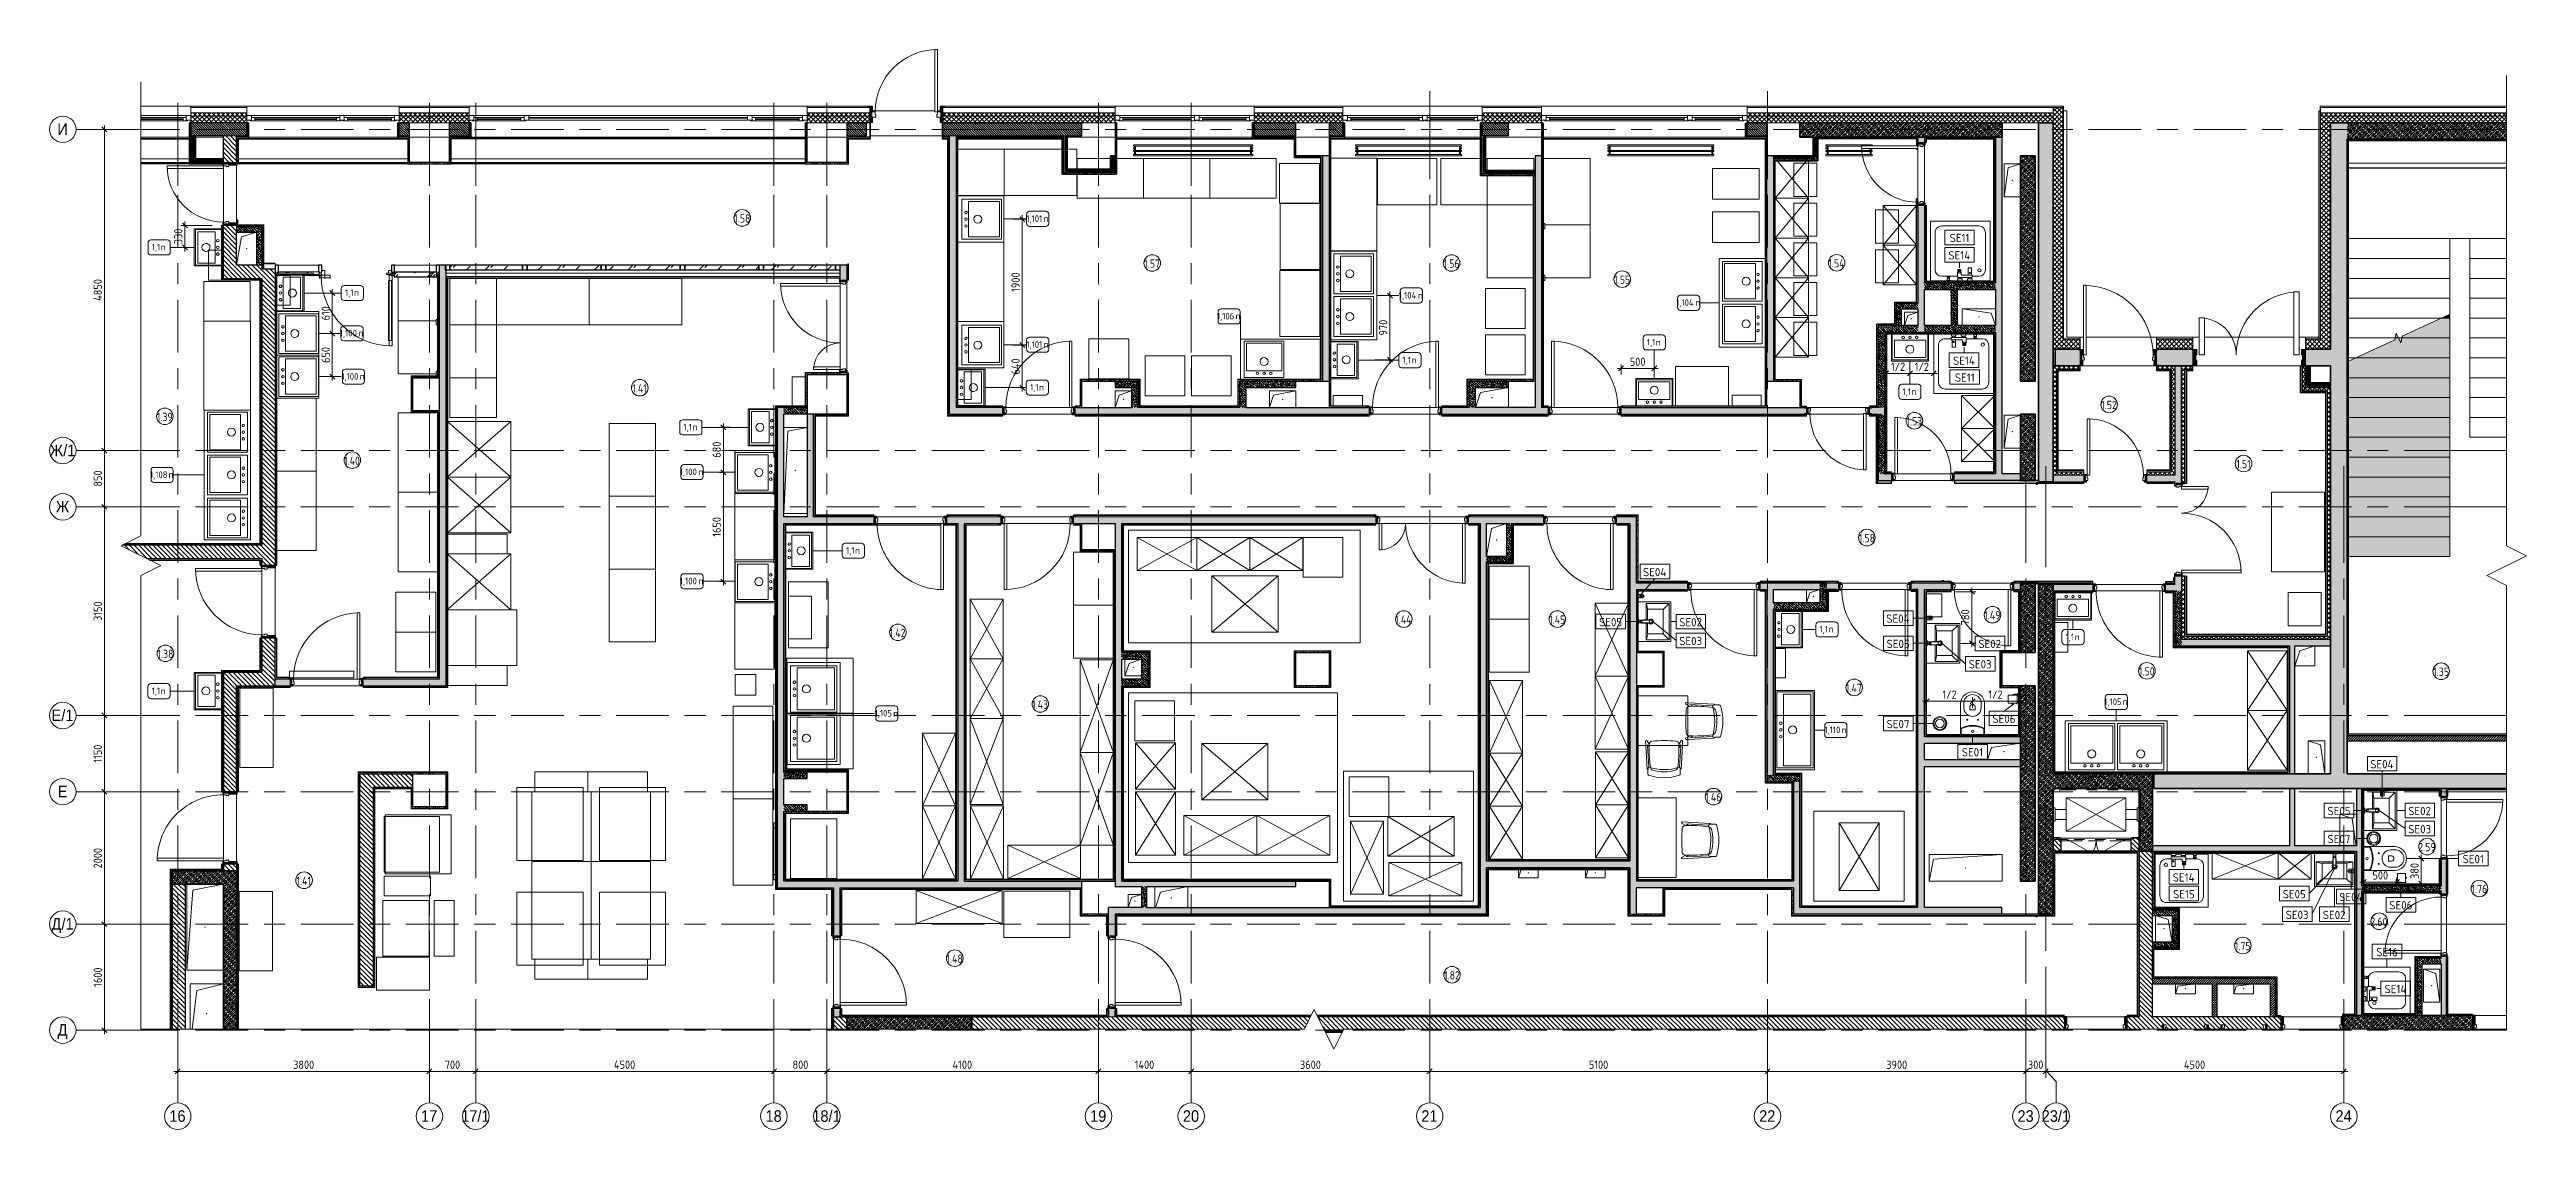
# Model space of a CAD drawing. Header units: millimetres. Extents: x 54725 to 263872, y -8553 to 29614.
# Drawn here: x 54725 to 92117, y 11900 to 28205 of the extents above; entities that cross this region are included whole.
import ezdxf

# ---------------------------------------------------------------- set-up
doc = ezdxf.new("R2010")
doc.units = ezdxf.units.MM
for name, pattern in [('Осевая', [1587.5, 317.5, -238.125, 793.75, -238.125]), ('Снесенные', [357.1875, 238.125, -119.0625]), ('Штрих', [317.5, 158.75, -158.75]), ('Штрих короткий', [150, 75, -75])]:
    doc.linetypes.add(name, pattern=pattern)
for name, color, linetype, lineweight, true_color in [('0-1', 7, 'Continuous', 9, 0x4994b4), ('A-DETL-GENF-1', 7, 'Continuous', 9, 0x4994b4), ('A-GENM-2', 7, 'Continuous', 9, 0x4994b4), ('A-WALL-1', 7, 'Continuous', 35, 0x3c3c3c), ('A-WALL-2', 7, 'Continuous', 15, 0x3c3c3c), ('A-WALL-3', 7, 'Continuous', 25, 0x3c3c3c), ('A-WALL-FNSH-1', 7, 'Continuous', 9, 0x3c3c3c), ('A-WALL-FNSH-2', 7, 'Continuous', 15, 0x3c3c3c), ('P-SANR-FIXT-1', 7, 'Continuous', 15, 0x4994b4), ('P-SANR-FIXT-2', 7, 'Continuous', 9, 0x4994b4)]:
    doc.layers.add(name, color=color, linetype=linetype, lineweight=lineweight, true_color=true_color)
for name, color, linetype, lineweight in [('A-ANNO-DIMS', 7, 'Continuous', 9), ('A-ANNO-DIMS-50', 7, 'Continuous', 9), ('A-AREA-IDEN', 7, 'Continuous', 9), ('A-DETL-GENF', 7, 'Continuous', 9), ('A-DOOR', 7, 'Continuous', 9), ('A-DOOR-1', 7, 'Continuous', 15), ('A-DOOR-2', 7, 'Штрих короткий', 9), ('A-DOOR-FRAM', 7, 'Continuous', 15), ('A-DOOR-FRAM-1', 7, 'Continuous', 9), ('A-GENM', 7, 'Continuous', 9), ('A-GENM-1', 7, 'Штрих', 9), ('A-GLAZ', 7, 'Continuous', 9), ('A-GLAZ-1', 7, 'Continuous', 15), ('A-GLAZ-CURT', 7, 'Continuous', 9), ('A-GLAZ-CURT-1', 7, 'Continuous', 25), ('A-GLAZ-CWMG', 7, 'Continuous', 9), ('A-GLAZ-CWMG-1', 7, 'Continuous', 25), ('A-WALL', 7, 'Continuous', 9), ('I-FURN', 7, 'Continuous', 9), ('I-FURN-IDEN', 7, 'Continuous', 9), ('I-WALL', 7, 'Continuous', 9), ('M-EQPM', 7, 'Continuous', 9), ('M-EQPM-1', 7, 'Штрих', 9), ('M-EQPM-2', 7, 'Снесенные', 9), ('P-SANR-FIXT-IDEN', 7, 'Continuous', 9), ('S-STRS-2', 7, 'Continuous', 9), ('S-STRS-MBND', 7, 'Continuous', 9), ('Оси', 7, 'Continuous', 9), ('Оси-1', 7, 'Continuous', 20), ('Оси-2', 7, 'Осевая', 9)]:
    doc.layers.add(name, color=color, linetype=linetype, lineweight=lineweight)
doc.layers.add('S-STRS-1', color=7, linetype='Continuous', lineweight=15, transparency=1)
doc.styles.add('Arial', font='arial.ttf', dxfattribs={"width": 0.9, "height": 175})
doc.styles.add('GOST Common', font='GOST_Common.ttf', dxfattribs={"height": 125})
doc.styles.add('GOST Common_1', font='GOST_Common.ttf', dxfattribs={"width": 0.9, "height": 125})
doc.styles.add('GOST Common_2', font='GOST_Common.ttf', dxfattribs={"height": 100})
doc.styles.add('ISOCPEUR', font='isocpeur.ttf', dxfattribs={"width": 0.9, "height": 125})
doc.dimstyles.new('ISO-2_5_0_9К_БОЛЬШОЙ', dxfattribs={"dimscale": 304.8, "dimtxt": 124.497647, "dimasz": 0.246063, "dimexe": 0.19685, "dimexo": 0.492126, "dimgap": 0, "dimtad": 1, "dimdec": 0, "dimrnd": 10, "dimzin": 0, "dimdsep": 46, "dimtxsty": 'ISOCPEUR', "dimblk1": 'OBLIQUE', "dimblk2": 'OBLIQUE', "dimsah": 1, "dimcen": 0.09, "dimdle": 0.19685, "dimazin": 0, "dimtfac": 1, "dimtdec": 4, "dimtix": 1, "dimtmove": 0, "dimatfit": 3, "dimfxl": 1, "dimtvp": 1, "dimtolj": 1, "dimtzin": 0, "dimarcsym": 2})
pattern_1 = [(45, (0, 0), (-28.51196, 28.51196), []), (45, (28.51, 0), (-28.51196, 28.51196), [50.403, -10.081, 1.676, -8.404])]
pattern_2 = [(45, (0, 0), (-35.35534, 35.35534), []), (135, (0, 0), (-35.35534, -35.35534), [])]
pattern_3 = [(135, (0, 0), (-37.717076, -37.717076), [53.34, -8.89, 1.778, -8.89]), (135, (0, 37.694), (-37.717076, -37.717076), []), (50, (0, 0), (63.763904, -5.57885), [6.667, -73.342]), (355, (0, 0), (-12.334876, 66.869514), [5.334, -58.674]), (100.451, (5.314, -0.465), (51.43036, 61.29098), [5.667, -62.332]), (46.184, (0, 17.78), (94.87722, -14.714836), [10.001, -110.014]), (96.636, (7.91, 16.55), (83.091155, 86.599305), [8.5, -93.497]), (351.184, (0, 17.78), (83.09204, 86.59928), [8.001, -88.011]), (21, (8.89, 13.335), (53.064487, -35.792726), [6.667, -73.342]), (326, (8.89, 13.335), (21.63066, 64.46546), [5.334, -58.674]), (71.451, (13.31, 10.35), (74.69646, 28.672367), [5.667, -62.332]), (37.5, (0, 0), (1.080413, 29.594271), [1.676, -56.286, 1.676, -57.887, -58.896]), (37.5, (0, 0), (1.080413, 29.594271), [-117.526, 1.676, -57.22]), (7.5, (0, 0), (23.386368, 35.063507), [1.676, -32.283, 1.676, -54.953, -22.447]), (7.5, (0, 0), (23.386368, 35.063507), [-90.589, 1.676, -20.771]), (327.5, (-19.825, 0), (47.456567, -2.0054684), [1.676, -20.549, 1.676, -67.666, -92.011]), (327.5, (-19.825, 0), (47.456567, -2.0054684), [-91.567, 1.676, -90.335]), (317.5, (-28.715, 0), (51.844948, 8.89904), [1.676, -27.216, 1.676, -44.374, -65.341]), (317.5, (-28.715, 0), (51.844948, 8.89904), [-74.943, 1.676, -63.665])]
pattern_4 = [(135, (0, 0), (-35.35534, -35.35534), [])]
pattern_5 = [(135, (1751.41, 114.685), (-14.14214, -14.14214), []), (225, (1751.41, 114.685), (14.14214, -14.14214), [])]
pattern_6 = [(45, (-371.384, 114.685), (-14.1421, 14.1421), []), (135, (-371.384, 114.685), (-14.1421, -14.1421), [])]
pattern_7 = [(135, (1826.41, 114.685), (-14.14214, -14.14214), []), (225, (1826.41, 114.685), (14.14214, -14.14214), [])]
pattern_8 = [(45, (-296.384, 114.685), (-14.1421, 14.1421), []), (135, (-296.384, 114.685), (-14.1421, -14.1421), [])]
pattern_9 = [(135, (1601.41, 114.685), (-14.14214, -14.14214), []), (225, (1601.41, 114.685), (14.14214, -14.14214), [])]
pattern_10 = [(45, (-521.384, 114.685), (-14.1421, 14.1421), []), (135, (-521.384, 114.685), (-14.1421, -14.1421), [])]
pattern_11 = [(135, (1826.41, 164.685), (-14.14214, -14.14214), []), (225, (1826.41, 164.685), (14.14214, -14.14214), [])]
pattern_12 = [(45, (-296.384, 164.685), (-14.1421, 14.1421), []), (135, (-296.384, 164.685), (-14.1421, -14.1421), [])]
pattern_13 = [(135, (1751.41, 164.685), (-14.14214, -14.14214), []), (225, (1751.41, 164.685), (14.14214, -14.14214), [])]
pattern_14 = [(45, (-371.384, 164.685), (-14.1421, 14.1421), []), (135, (-371.384, 164.685), (-14.1421, -14.1421), [])]
pattern_15 = [(135, (1826.41, 104.685), (-14.14214, -14.14214), []), (225, (1826.41, 104.685), (14.14214, -14.14214), [])]
pattern_16 = [(45, (-296.384, 104.685), (-14.1421, 14.1421), []), (135, (-296.384, 104.685), (-14.1421, -14.1421), [])]
pattern_17 = [(45, (0, 0), (-17.6776695, 17.6776695), [])]
pattern_18 = [(0, (0, 0), (60.96, 15.24), [5.029, -40.691, 5.029, -40.691, -243.84]), (0, (0, 0), (60.96, 15.24), [-91.44, 5.029, -86.411, 5.029, -40.691, -106.68]), (0, (0, 0), (60.96, 15.24), [-228.6, 5.029, -25.451, 5.029, -71.171]), (120, (22.86, 7.62), (-43.6782272, 45.1729086), [5.029, -40.691, 5.029, -40.691, -243.84]), (120, (22.86, 7.62), (-43.6782272, 45.1729086), [-91.44, 5.029, -86.411, 5.029, -40.691, -106.68]), (120, (22.86, 7.62), (-43.6782272, 45.1729086), [-228.6, 5.029, -25.451, 5.029, -71.171]), (240, (30.48, 38.1), (-17.2817728, -60.4129086), [5.029, -40.691, 5.029, -40.691, -243.84]), (240, (30.48, 38.1), (-17.2817728, -60.4129086), [-91.44, 5.029, -86.411, 5.029, -40.691, -106.68]), (240, (30.48, 38.1), (-17.2817728, -60.4129086), [-228.6, 5.029, -25.451, 5.029, -71.171])]
pattern_19 = [(45, (0, 0), (-53.03301, 53.03301), []), (135, (0, 0), (-53.03301, -53.03301), [])]

msp = doc.modelspace()

# ---------------------------------------------------------------- texts
at = {"layer": 'A-AREA-IDEN', "char_height": 125, "attachment_point": 1, "style": 'GOST Common_1'}
for s, insert, width in [('1.58', (65061.4, 25716.7), 303.038), ('1.57', (71250.5, 25035.9), 303.038), ('1.56', (75769.2, 25035.9), 303.038), ('1.55', (78345.5, 24792.9), 303.038), ('1.54', (81578.5, 25039.4), 313.861), ('1.41', (63521.5, 23153.4), 285), ('1.52', (85695.7, 22901.3), 303.038), ('1.39', (56345, 22721.3), 303.038), ('1.53', (82756.3, 22654.8), 303.038), ('1.40', (59170.6, 22059.1), 313.861), ('1.51', (87737.1, 22008.5), 274.177), ('1.58', (82038.5, 20890.4), 303.038), ('1.42', (67407, 19460.1), 313.861), ('1.44', (75038.9, 19660.5), 324.683), ('1.45', (77361.6, 19660.5), 313.861), ('1.49', (83930.9, 19726.2), 313.861), ('1.38', (56353, 19142.4), 303.038), ('1.50', (86266.1, 18878.6), 303.038), ('1.35', (90708.7, 18872.1), 303.038), ('1.43', (69556.7, 18378.6), 313.861), ('1.47', (81842.9, 18628.6), 313.861), ('1.46', (79718.8, 16979.6), 313.861), ('2.59', (90482.6, 16225.6), 331.899), ('1.41', (58453.9, 15716.7), 285), ('1.76', (91285.5, 15593.1), 303.038), ('2.60', (89761.2, 15097.8), 331.899), ('1.75', (87713.8, 14731.4), 303.038), ('1.48', (68264.3, 14540.2), 313.861), ('1.82', (75776.2, 14290.2), 303.038)]:
    msp.add_mtext(s, dxfattribs=dict(at, insert=insert, width=width))
at = {"layer": 'I-FURN-IDEN', "char_height": 100, "attachment_point": 1, "style": 'GOST Common_2'}
for s, insert, width in [('1,101', (69469.5, 25701.8), 312.658), ('\\fGOST Common|b0|i0|c204|p34|;п', (69727.5, 25701.8), 88.186), ('1,1', (56268.6, 25271.4), 164.346), ('\\fGOST Common|b0|i0|c204|p34|;п', (56404.2, 25271.4), 88.186), ('1,1', (59184.6, 24582.4), 164.346), ('\\fGOST Common|b0|i0|c204|p34|;п', (59320.2, 24582.4), 88.186), ('1,104', (75093.5, 24544.5), 352.742), ('\\fGOST Common|b0|i0|c204|p34|;п', (75384.5, 24544.5), 88.186), ('1,104', (79279.2, 24434.5), 352.742), ('\\fGOST Common|b0|i0|c204|p34|;п', (79570.2, 24434.5), 88.186), ('1,100', (59106.6, 23973.3), 340.717), ('\\fGOST Common|b0|i0|c204|p34|;п', (59387.8, 23973.3), 88.186), ('1,106', (72348, 24229.5), 340.717), ('\\fGOST Common|b0|i0|c204|p34|;п', (72629.1, 24229.5), 88.186), ('1,101', (69469.5, 23801.8), 312.658), ('\\fGOST Common|b0|i0|c204|p34|;п', (69727.5, 23801.8), 88.186), ('1,1', (75149.7, 23567.8), 164.346), ('1,1', (78838.6, 23836.5), 164.346), ('\\fGOST Common|b0|i0|c204|p34|;п', (78974.2, 23836.5), 88.186), ('1,100', (59128.7, 23319.7), 340.717), ('\\fGOST Common|b0|i0|c204|p34|;п', (59409.8, 23319.7), 88.186), ('\\fGOST Common|b0|i0|c204|p34|;п', (75285.3, 23567.8), 88.186), ('1,1', (69525.7, 23154.4), 164.346), ('\\fGOST Common|b0|i0|c204|p34|;п', (69661.3, 23154.4), 88.186), ('1,1', (82697.5, 23090.1), 164.346), ('\\fGOST Common|b0|i0|c204|p34|;п', (82833.1, 23090.1), 88.186), ('1,1', (64295, 22554.4), 164.346), ('\\fGOST Common|b0|i0|c204|p34|;п', (64430.6, 22554.4), 88.186), ('1,108', (56240.5, 21835), 340.717), ('\\fGOST Common|b0|i0|c204|p34|;п', (56521.6, 21835), 88.186), ('1,100', (64239, 21878.8), 340.717), ('\\fGOST Common|b0|i0|c204|p34|;п', (64520.1, 21878.8), 88.186), ('1,1', (66747.8, 20691.1), 164.346), ('\\fGOST Common|b0|i0|c204|p34|;п', (66883.4, 20691.1), 88.186), ('1,100', (64239, 20230.1), 340.717), ('\\fGOST Common|b0|i0|c204|p34|;п', (64520.1, 20230.1), 88.186), ('1,1', (81445, 19504.1), 164.346), ('\\fGOST Common|b0|i0|c204|p34|;п', (81580.6, 19504.1), 88.186), ('1,1', (85159.3, 19386.6), 164.346), ('\\fGOST Common|b0|i0|c204|p34|;п', (85294.9, 19386.6), 88.186), ('1,1', (56266.1, 18571.4), 164.346), ('\\fGOST Common|b0|i0|c204|p34|;п', (56401.7, 18571.4), 88.186), ('1,105', (85742.5, 18408.3), 340.717), ('\\fGOST Common|b0|i0|c204|p34|;п', (86023.6, 18408.3), 88.186), ('1,105', (67180.1, 18234.5), 340.717), ('\\fGOST Common|b0|i0|c204|p34|;п', (67461.2, 18234.5), 88.186), ('1,110', (81518.3, 17983.5), 312.658), ('\\fGOST Common|b0|i0|c204|p34|;п', (81776.3, 17983.5), 88.186)]:
    msp.add_mtext(s, dxfattribs=dict(at, insert=insert, width=width))
at = {"layer": 'P-SANR-FIXT-IDEN', "char_height": 125, "attachment_point": 1, "style": 'GOST Common'}
for s, insert, width in [('SE14', (83390.1, 25160.3), 424.894), ('SE11', (83408.4, 25422.5), 380.802), ('SE14', (83460.1, 23569.3), 424.894), ('SE11', (83488.4, 23314.7), 380.802), ('SE04', (78780.2, 20377.5), 456.962), ('SE05', (78116.9, 19622), 444.937), ('SE02', (79326.7, 19620.8), 444.937), ('SE04', (82452.3, 19675.3), 456.962), ('SE03', (79326.7, 19337.6), 444.937), ('SE05', (82457.3, 19293.8), 444.937), ('SE02', (83841.9, 19293.3), 444.937), ('SE03', (83696.8, 18986), 444.937), ('SE07', (82457.3, 18082.8), 444.937), ('SE06', (84054.3, 18161.3), 444.937), ('SE01', (83592.6, 17657.3), 412.869), ('SE04', (89757.9, 17477), 456.962), ('SE05', (89112.8, 16770.7), 444.937), ('SE02', (90332, 16770.2), 444.937), ('SE03', (90332, 16495.8), 444.937), ('SE07', (89112.8, 16347.8), 444.937), ('SE14', (86776.7, 15767.1), 424.894), ('SE01', (91152.4, 16044), 412.869), ('SE15', (86781.7, 15514.7), 412.869), ('SE05', (88436.7, 15514.7), 444.937), ('SE04', (89290.4, 15471.7), 456.962), ('SE06', (90045.9, 15347.5), 444.937), ('SE03', (88481.5, 15202.5), 444.937), ('SE02', (89042.3, 15202.5), 444.937), ('SE16', (89848.8, 14639.9), 412.869), ('SE14', (89974.1, 14082.3), 424.894)]:
    msp.add_mtext(s, dxfattribs=dict(at, insert=insert, width=width))
at = {"layer": 'Оси', "char_height": 175, "attachment_point": 1, "style": 'Arial'}
for s, insert, width in [('\\fArial|b0|i0|c204|p34|;\\W.9;И', (54842.9, 27090.5), 194.81), ('\\fArial|b0|i0|c204|p34|;\\W.9;Ж', (54726.8, 22240.5), 248.924), ('/1', (54932.2, 22240.5), 227.278), ('\\fArial|b0|i0|c204|p34|;\\W.9;Ж', (54820.6, 21390.5), 248.924), ('\\fArial|b0|i0|c204|p34|;\\W.9;Е', (54755.2, 18240.5), 180.38), ('/1', (54904, 18240.5), 227.278), ('\\fArial|b0|i0|c204|p34|;\\W.9;Е', (54848.8, 17090.5), 180.38), ('\\fArial|b0|i0|c204|p34|;\\W.9;Д', (54753.6, 15090.5), 183.987), ('/1', (54905.4, 15090.5), 227.278), ('\\fArial|b0|i0|c204|p34|;\\W.9;Д', (54847.4, 13490.5), 183.987), ('16', (56533.7, 12190.3), 303.038), ('17', (60333.7, 12190.3), 303.038), ('17/1', (60939.9, 12190.3), 530.316), ('18', (65533.7, 12190.3), 303.038), ('18/1', (66239.9, 12190.3), 530.316), ('19', (70433.7, 12190.3), 303.038), ('20', (71833.7, 12190.3), 303.038), ('21', (75433.7, 12190.3), 303.038), ('22', (80533.7, 12190.3), 303.038), ('23', (84433.7, 12190.3), 303.038), ('23/1', (84798.4, 12190.3), 530.316), ('24', (89233.7, 12190.3), 303.038)]:
    msp.add_mtext(s, dxfattribs=dict(at, insert=insert, width=width))

# ---------------------------------------------------------------- blocks, each defined once
blk = doc.blocks.new('110_Дверь_СКБ_2Ст_Внутренняя - ДН-7д_л__ ДОО_Дв_1450x2100h_Загрузочная_ Помещение холодильных камер-21737406-Фрагмент 1_10_ Пищеблок')
at = {"layer": 'A-DOOR'}
h = blk.add_hatch(dxfattribs=at)
h.set_pattern_fill('FP_6', color=256, style=0, pattern_type=2)
h.set_pattern_definition([(135, (1471.41, 189.685), (-14.14214, -14.14214), []), (225, (1471.41, 189.685), (14.14214, -14.14214), [])])
h.paths.add_polyline_path([(862.5, -115), (862.5, 115), (817.5, 115), (817.5, -115)])
at = {"layer": 'A-DOOR-FRAM-1'}
h = blk.add_hatch(dxfattribs=at)
h.set_pattern_fill('FP_7', color=256, style=0, pattern_type=2)
h.set_pattern_definition([(45, (-651.384, 189.685), (-14.1421, 14.1421), []), (135, (-651.384, 189.685), (-14.1421, -14.1421), [])])
h.paths.add_polyline_path([(-792.5, -115), (-792.5, 115), (-837.5, 115), (-837.5, -115)])
at = {"layer": 'A-DOOR'}
for p, q in [((-777.5, 123), (-847.5, 123)), ((-847.5, 123), (-847.5, 115)), ((-847.5, 115), (-792.5, 115)), ((-792.5, 115), (-792.5, 40)), ((-792.5, 40), (-777.5, 40)), ((-777.5, 40), (-777.5, 123)), ((872.5, 123), (802.5, 123)), ((802.5, 123), (802.5, 40)), ((802.5, 40), (817.5, 40)), ((817.5, 40), (817.5, 115)), ((817.5, 115), (872.5, 115)), ((872.5, 115), (872.5, 123)), ((-847.5, -115), (-847.5, -123)), ((-792.5, -115), (-847.5, -115)), ((-847.5, -123), (-777.5, -123)), ((-777.5, -40), (-792.5, -40)), ((-792.5, -40), (-792.5, -115)), ((-777.5, -123), (-777.5, -40)), ((817.5, -40), (802.5, -40)), ((802.5, -40), (802.5, -123)), ((802.5, -123), (872.5, -123)), ((817.5, -115), (817.5, -40)), ((872.5, -115), (817.5, -115)), ((872.5, -123), (872.5, -115))]:
    blk.add_line(p, q, dxfattribs=at)
for centre, radius, start, end in [((767.5, 40), 950, 90, 180), ((-742.5, 40), 560, 0, 90)]:
    blk.add_arc(centre, radius, start, end, dxfattribs=at)
at = {"layer": 'A-DOOR-1'}
for p, q in [((767.5, 990), (687.5, 990)), ((687.5, 990), (687.5, 40)), ((767.5, 40), (767.5, 990)), ((-742.5, 600), (-742.5, 40)), ((-662.5, 600), (-742.5, 600)), ((-662.5, 40), (-662.5, 600)), ((-742.5, 40), (-662.5, 40)), ((687.5, 40), (767.5, 40))]:
    blk.add_line(p, q, dxfattribs=at)
at = {"layer": 'A-DOOR-FRAM'}
for p, q in [((-792.5, 115), (-837.5, 115)), ((-837.5, 115), (-837.5, -115)), ((-792.5, -115), (-792.5, 115)), ((862.5, 115), (817.5, 115)), ((817.5, 115), (817.5, -115)), ((862.5, -115), (862.5, 115)), ((-837.5, -115), (-792.5, -115)), ((817.5, -115), (862.5, -115))]:
    blk.add_line(p, q, dxfattribs=at)
blk = doc.blocks.new('110_Дверь_СКБ_1Ст_Внутренняя1 - Д-11а _огнестойкость EI 15_-32666892-Фрагмент 1_10_ Пищеблок')
at = {"layer": 'A-DOOR'}
h = blk.add_hatch(dxfattribs=at)
h.set_pattern_fill('FP_8', color=256, style=0, pattern_type=2)
h.set_pattern_definition(pattern_5)
h.paths.add_polyline_path([(562.5, 50), (537.5, 50), (537.5, -50), (562.5, -50)])
at = {"layer": 'A-DOOR-FRAM-1'}
h = blk.add_hatch(dxfattribs=at)
h.set_pattern_fill('FP_9', color=256, style=0, pattern_type=2)
h.set_pattern_definition(pattern_6)
h.paths.add_polyline_path([(-512.5, 50), (-537.5, 50), (-537.5, -50), (-512.5, -50)])
at = {"layer": 'A-DOOR'}
blk.add_arc((-487.5, 50), 1000, 360, 90, dxfattribs=at)
at = {"layer": 'A-DOOR-1'}
for p, q in [((-487.5, 1050), (-487.5, 50)), ((-447.5, 1050), (-487.5, 1050)), ((-447.5, 50), (-447.5, 1050)), ((-487.5, 50), (-447.5, 50))]:
    blk.add_line(p, q, dxfattribs=at)
at = {"layer": 'A-DOOR-FRAM'}
for p, q in [((-497.5, 58), (-567.5, 58)), ((-567.5, 58), (-567.5, 50)), ((-567.5, 50), (-497.5, 50)), ((-512.5, 50), (-537.5, 50)), ((-537.5, 50), (-537.5, -50)), ((-487.5, 50), (-512.5, 50)), ((-512.5, 50), (-512.5, -30)), ((-512.5, -50), (-512.5, 50)), ((-497.5, 50), (-512.5, 50)), ((-512.5, 50), (-512.5, 49)), ((-512.5, 49), (-497.5, 49)), ((-497.5, 50), (-497.5, 58)), ((-497.5, 49), (-497.5, 50)), ((-487.5, 10), (-487.5, 50)), ((-477.5, 10), (-487.5, 10)), ((-477.5, -30), (-477.5, 10)), ((512.5, 10), (502.5, 10)), ((502.5, 10), (502.5, -30)), ((512.5, 50), (512.5, 10)), ((537.5, 50), (512.5, 50)), ((592.5, 58), (522.5, 58)), ((522.5, 58), (522.5, 50)), ((537.5, 50), (522.5, 50)), ((522.5, 50), (522.5, 49)), ((522.5, 50), (592.5, 50)), ((522.5, 49), (537.5, 49)), ((537.5, -30), (537.5, 50)), ((562.5, 50), (537.5, 50)), ((537.5, 50), (537.5, -50)), ((537.5, 49), (537.5, 50)), ((562.5, -50), (562.5, 50)), ((592.5, 50), (592.5, 58)), ((-497.5, -50), (-567.5, -50)), ((-567.5, -50), (-567.5, -58)), ((-567.5, -58), (-497.5, -58)), ((-537.5, -50), (-512.5, -50)), ((-512.5, -30), (-477.5, -30)), ((-497.5, -30), (-512.5, -30)), ((-512.5, -30), (-512.5, -50)), ((-512.5, -50), (-497.5, -50)), ((-497.5, -50), (-497.5, -30)), ((-497.5, -58), (-497.5, -50)), ((502.5, -30), (537.5, -30)), ((537.5, -30), (522.5, -30)), ((522.5, -30), (522.5, -50)), ((522.5, -50), (537.5, -50)), ((592.5, -50), (522.5, -50)), ((522.5, -50), (522.5, -58)), ((522.5, -58), (592.5, -58)), ((537.5, -50), (537.5, -30)), ((537.5, -50), (562.5, -50)), ((592.5, -58), (592.5, -50))]:
    blk.add_line(p, q, dxfattribs=at)
blk = doc.blocks.new('110_Дверь_СКБ_1Ст_Внутренняя1 - ДН-6д_ ДОО_Дв_1150x2100-24253098-Фрагмент 1_10_ Пищеблок')
at = {"layer": 'A-DOOR'}
h = blk.add_hatch(dxfattribs=at)
h.set_pattern_fill('FP_10', color=256, style=0, pattern_type=2)
h.set_pattern_definition([(135, (1726.41, 189.685), (-14.14214, -14.14214), []), (225, (1726.41, 189.685), (14.14214, -14.14214), [])])
h.paths.add_polyline_path([(587.5, -115), (587.5, 115), (562.5, 115), (562.5, -115)])
at = {"layer": 'A-DOOR-FRAM-1'}
h = blk.add_hatch(dxfattribs=at)
h.set_pattern_fill('FP_11', color=256, style=0, pattern_type=2)
h.set_pattern_definition([(45, (-396.384, 189.685), (-14.1421, 14.1421), []), (135, (-396.384, 189.685), (-14.1421, -14.1421), [])])
h.paths.add_polyline_path([(-537.5, -115), (-537.5, 115), (-562.5, 115), (-562.5, -115)])
at = {"layer": 'A-DOOR'}
for p, q in [((-522.5, 123), (-592.5, 123)), ((-592.5, 123), (-592.5, 115)), ((-592.5, 115), (-537.5, 115)), ((-537.5, 115), (-537.5, 40)), ((-537.5, 40), (-522.5, 40)), ((-522.5, 40), (-522.5, 123)), ((617.5, 123), (547.5, 123)), ((547.5, 123), (547.5, 40)), ((547.5, 40), (562.5, 40)), ((562.5, 40), (562.5, 115)), ((562.5, 115), (617.5, 115)), ((617.5, 115), (617.5, 123)), ((-592.5, -115), (-592.5, -123)), ((-537.5, -115), (-592.5, -115)), ((-592.5, -123), (-522.5, -123)), ((-522.5, -40), (-537.5, -40)), ((-537.5, -40), (-537.5, -115)), ((-522.5, -123), (-522.5, -40)), ((562.5, -40), (547.5, -40)), ((547.5, -40), (547.5, -123)), ((547.5, -123), (617.5, -123)), ((562.5, -115), (562.5, -40)), ((617.5, -115), (562.5, -115)), ((617.5, -123), (617.5, -115))]:
    blk.add_line(p, q, dxfattribs=at)
blk.add_arc((-512.5, 40), 1050, 360, 90, dxfattribs=at)
at = {"layer": 'A-DOOR-1'}
for p, q in [((-512.5, 1090), (-512.5, 40)), ((-472.5, 1090), (-512.5, 1090)), ((-472.5, 40), (-472.5, 1090)), ((-512.5, 40), (-472.5, 40))]:
    blk.add_line(p, q, dxfattribs=at)
at = {"layer": 'A-DOOR-FRAM'}
for p, q in [((-537.5, 115), (-562.5, 115)), ((-562.5, 115), (-562.5, -115)), ((-537.5, -115), (-537.5, 115)), ((-512.5, 40), (-537.5, 40)), ((-537.5, 40), (-537.5, -40)), ((-512.5, 0), (-512.5, 40)), ((-502.5, 0), (-512.5, 0)), ((-502.5, -40), (-502.5, 0)), ((537.5, 0), (527.5, 0)), ((527.5, 0), (527.5, -40)), ((537.5, 40), (537.5, 0)), ((562.5, 40), (537.5, 40)), ((587.5, 115), (562.5, 115)), ((562.5, 115), (562.5, -115)), ((562.5, -40), (562.5, 40)), ((587.5, -115), (587.5, 115)), ((-562.5, -115), (-537.5, -115)), ((-537.5, -40), (-502.5, -40)), ((527.5, -40), (562.5, -40)), ((562.5, -115), (587.5, -115))]:
    blk.add_line(p, q, dxfattribs=at)
blk = doc.blocks.new('110_Дверь_СКБ_1Ст_Внутренняя1 - Д-8_п_ 950x2100h_охрана 2-32213875-Фрагмент 1_10_ Пищеблок')
at = {"layer": 'A-DOOR'}
h = blk.add_hatch(dxfattribs=at)
h.set_pattern_fill('FP_12', color=256, style=0, pattern_type=2)
h.set_pattern_definition(pattern_7)
h.paths.add_polyline_path([(487, -50), (487, 50), (462, 50), (462, -50)])
at = {"layer": 'A-DOOR-FRAM-1'}
h = blk.add_hatch(dxfattribs=at)
h.set_pattern_fill('FP_13', color=256, style=0, pattern_type=2)
h.set_pattern_definition(pattern_8)
h.paths.add_polyline_path([(-463, -50), (-438, -50), (-438, 50), (-463, 50)])
at = {"layer": 'A-DOOR'}
blk.add_arc((-413, 50), 850, 360, 90, dxfattribs=at)
at = {"layer": 'A-DOOR-1'}
for p, q in [((-413, 900), (-413, 50)), ((-373, 900), (-413, 900)), ((-373, 50), (-373, 900)), ((-413, 50), (-373, 50))]:
    blk.add_line(p, q, dxfattribs=at)
at = {"layer": 'A-DOOR-FRAM'}
for p, q in [((-423, 58), (-493, 58)), ((-493, 58), (-493, 50)), ((-493, 50), (-423, 50)), ((-438, 50), (-463, 50)), ((-463, 50), (-463, -50)), ((-413, 50), (-438, 50)), ((-438, 50), (-438, -30)), ((-438, -50), (-438, 50)), ((-423, 50), (-438, 50)), ((-438, 50), (-438, 49)), ((-438, 49), (-423, 49)), ((-423, 50), (-423, 58)), ((-423, 49), (-423, 50)), ((-413, 10), (-413, 50)), ((-403, 10), (-413, 10)), ((-403, -30), (-403, 10)), ((437, 10), (427, 10)), ((427, 10), (427, -30)), ((437, 50), (437, 10)), ((462, 50), (437, 50)), ((517, 58), (447, 58)), ((447, 58), (447, 50)), ((462, 50), (447, 50)), ((447, 50), (447, 49)), ((447, 50), (517, 50)), ((447, 49), (462, 49)), ((462, -30), (462, 50)), ((487, 50), (462, 50)), ((462, 50), (462, -50)), ((462, 49), (462, 50)), ((487, -50), (487, 50)), ((517, 50), (517, 58)), ((-423, -50), (-493, -50)), ((-493, -50), (-493, -58)), ((-493, -58), (-423, -58)), ((-463, -50), (-438, -50)), ((-438, -30), (-403, -30)), ((-423, -30), (-438, -30)), ((-438, -30), (-438, -50)), ((-438, -50), (-423, -50)), ((-423, -50), (-423, -30)), ((-423, -58), (-423, -50)), ((427, -30), (462, -30)), ((462, -30), (447, -30)), ((447, -30), (447, -50)), ((447, -50), (462, -50)), ((517, -50), (447, -50)), ((447, -50), (447, -58)), ((447, -58), (517, -58)), ((462, -50), (462, -30)), ((462, -50), (487, -50)), ((517, -58), (517, -50))]:
    blk.add_line(p, q, dxfattribs=at)
blk = doc.blocks.new('110_Дверь_СКБ_1Ст_Внутренняя1 - Д-9_ ДОО_Дв_950x2100h_Цеха_ ПУИ_ Помещение персонала_ Моечные_ Тамбур-18976848-Фрагмент 1_10_ Пищеблок')
at = {"layer": 'A-DOOR'}
h = blk.add_hatch(dxfattribs=at)
h.set_pattern_fill('FP_12', color=256, style=0, pattern_type=2)
h.set_pattern_definition(pattern_7)
h.paths.add_polyline_path([(462.5, 40), (462.5, -40), (487.5, -40), (487.5, 40)])
at = {"layer": 'A-DOOR-FRAM-1'}
h = blk.add_hatch(dxfattribs=at)
h.set_pattern_fill('FP_13', color=256, style=0, pattern_type=2)
h.set_pattern_definition(pattern_8)
h.paths.add_polyline_path([(-462.5, 40), (-462.5, -40), (-437.5, -40), (-437.5, 40)])
at = {"layer": 'A-DOOR'}
for p, q in [((-422.5, 48), (-492.5, 48)), ((-492.5, 48), (-492.5, 40)), ((-492.5, 40), (-437.5, 40)), ((-437.5, 40), (-422.5, 40)), ((-422.5, 40), (-422.5, 48)), ((517.5, 48), (447.5, 48)), ((447.5, 48), (447.5, 40)), ((447.5, 40), (462.5, 40)), ((462.5, 40), (517.5, 40)), ((517.5, 40), (517.5, 48)), ((-492.5, -40), (-492.5, -48)), ((-437.5, -40), (-492.5, -40)), ((-492.5, -48), (-422.5, -48)), ((-422.5, -40), (-437.5, -40)), ((-422.5, -48), (-422.5, -40)), ((462.5, -40), (447.5, -40)), ((447.5, -40), (447.5, -48)), ((447.5, -48), (517.5, -48)), ((517.5, -40), (462.5, -40)), ((517.5, -48), (517.5, -40))]:
    blk.add_line(p, q, dxfattribs=at)
blk.add_arc((-412.5, 40), 850, 360, 90, dxfattribs=at)
at = {"layer": 'A-DOOR-1'}
for p, q in [((-412.5, 890), (-412.5, 40)), ((-372.5, 890), (-412.5, 890)), ((-372.5, 40), (-372.5, 890)), ((-412.5, 40), (-372.5, 40))]:
    blk.add_line(p, q, dxfattribs=at)
at = {"layer": 'A-DOOR-FRAM'}
for p, q in [((-437.5, 40), (-462.5, 40)), ((-462.5, 40), (-462.5, -40)), ((-412.5, 40), (-437.5, 40)), ((-437.5, 40), (-437.5, -40)), ((-437.5, -40), (-437.5, 40)), ((-412.5, 0), (-412.5, 40)), ((-402.5, 0), (-412.5, 0)), ((-402.5, -40), (-402.5, 0)), ((437.5, 0), (427.5, 0)), ((427.5, 0), (427.5, -40)), ((437.5, 40), (437.5, 0)), ((462.5, 40), (437.5, 40)), ((462.5, -40), (462.5, 40)), ((487.5, 40), (462.5, 40)), ((462.5, 40), (462.5, -40)), ((487.5, -40), (487.5, 40)), ((-462.5, -40), (-437.5, -40)), ((-437.5, -40), (-402.5, -40)), ((427.5, -40), (462.5, -40)), ((462.5, -40), (487.5, -40))]:
    blk.add_line(p, q, dxfattribs=at)
blk = doc.blocks.new('110_Дверь_СКБ_1Ст_Внутренняя1 - Д-11п 1100x2100h_кладовые _все__ коридор _между помещениями блока столовой__ моечные _все_ 2-32102277-Фрагмент 1_10_ Пищеблок')
at = {"layer": 'A-DOOR'}
h = blk.add_hatch(dxfattribs=at)
h.set_pattern_fill('FP_8', color=256, style=0, pattern_type=2)
h.set_pattern_definition(pattern_5)
h.paths.add_polyline_path([(562.5, -50), (562.5, 50), (537.5, 50), (537.5, -50)])
at = {"layer": 'A-DOOR-FRAM-1'}
h = blk.add_hatch(dxfattribs=at)
h.set_pattern_fill('FP_9', color=256, style=0, pattern_type=2)
h.set_pattern_definition(pattern_6)
h.paths.add_polyline_path([(-512.5, -50), (-512.5, 50), (-537.5, 50), (-537.5, -50)])
at = {"layer": 'A-DOOR'}
blk.add_arc((-487.5, 50), 1000, 360, 90, dxfattribs=at)
at = {"layer": 'A-DOOR-1'}
for p, q in [((-487.5, 1050), (-487.5, 50)), ((-447.5, 1050), (-487.5, 1050)), ((-447.5, 50), (-447.5, 1050)), ((-487.5, 50), (-447.5, 50))]:
    blk.add_line(p, q, dxfattribs=at)
at = {"layer": 'A-DOOR-FRAM'}
for p, q in [((-497.5, 58), (-567.5, 58)), ((-567.5, 58), (-567.5, 50)), ((-567.5, 50), (-497.5, 50)), ((-512.5, 50), (-537.5, 50)), ((-537.5, 50), (-537.5, -50)), ((-487.5, 50), (-512.5, 50)), ((-512.5, 50), (-512.5, -30)), ((-512.5, -50), (-512.5, 50)), ((-497.5, 50), (-512.5, 50)), ((-512.5, 50), (-512.5, 49)), ((-512.5, 49), (-497.5, 49)), ((-497.5, 50), (-497.5, 58)), ((-497.5, 49), (-497.5, 50)), ((-487.5, 10), (-487.5, 50)), ((-477.5, 10), (-487.5, 10)), ((-477.5, -30), (-477.5, 10)), ((512.5, 10), (502.5, 10)), ((502.5, 10), (502.5, -30)), ((512.5, 50), (512.5, 10)), ((537.5, 50), (512.5, 50)), ((592.5, 58), (522.5, 58)), ((522.5, 58), (522.5, 50)), ((537.5, 50), (522.5, 50)), ((522.5, 50), (522.5, 49)), ((522.5, 50), (592.5, 50)), ((522.5, 49), (537.5, 49)), ((537.5, -30), (537.5, 50)), ((562.5, 50), (537.5, 50)), ((537.5, 50), (537.5, -50)), ((537.5, 49), (537.5, 50)), ((562.5, -50), (562.5, 50)), ((592.5, 50), (592.5, 58)), ((-497.5, -50), (-567.5, -50)), ((-567.5, -50), (-567.5, -58)), ((-567.5, -58), (-497.5, -58)), ((-537.5, -50), (-512.5, -50)), ((-512.5, -30), (-477.5, -30)), ((-497.5, -30), (-512.5, -30)), ((-512.5, -30), (-512.5, -50)), ((-512.5, -50), (-497.5, -50)), ((-497.5, -50), (-497.5, -30)), ((-497.5, -58), (-497.5, -50)), ((502.5, -30), (537.5, -30)), ((537.5, -30), (522.5, -30)), ((522.5, -30), (522.5, -50)), ((522.5, -50), (537.5, -50)), ((592.5, -50), (522.5, -50)), ((522.5, -50), (522.5, -58)), ((522.5, -58), (592.5, -58)), ((537.5, -50), (537.5, -30)), ((537.5, -50), (562.5, -50)), ((592.5, -58), (592.5, -50))]:
    blk.add_line(p, q, dxfattribs=at)
blk = doc.blocks.new('Системная панель - Стекло - 70мм-31693610-Фрагмент 1_10_ Пищеблок')
at = {"layer": 'A-GLAZ-CURT'}
h = blk.add_hatch(dxfattribs=at)
h.set_pattern_fill('FP_14', color=256, style=0, pattern_type=2)
h.set_pattern_definition([(225, (66097.5, 24865), (141.42136, -141.42136), [100, -300]), (225, (66197.5, 24915), (141.42136, -141.42136), [300, -100]), (225, (65997.5, 24965), (141.42136, -141.42136), [100, -300])])
h.paths.add_polyline_path([(-542.5, 35), (-542.5, -35), (542.5, -35), (542.5, 35)])
at = {"layer": 'A-GLAZ-CURT-1'}
for p, q in [((542.5, 35), (-542.5, 35)), ((-542.5, 35), (-542.5, -35)), ((542.5, -35), (542.5, 35)), ((-542.5, -35), (542.5, -35))]:
    blk.add_line(p, q, dxfattribs=at)
blk = doc.blocks.new('Прямоугольный импост - Импост структурный с накладкой - 160мм Темный-32302292-Фрагмент 1_10_ Пищеблок')
at = {"layer": 'A-GLAZ-CWMG-1'}
for p, q in [((-50, 40), (-50, 140)), ((-50, 140), (0, 140)), ((-40, 40), (-50, 40)), ((-50, -17), (-50, 0)), ((-50, 0), (-40, 0)), ((-40, 0), (-40, 40)), ((-10, 40), (-10, 0)), ((0, 40), (-10, 40)), ((-10, 0), (0, 0)), ((0, 140), (0, 40)), ((0, 0), (0, -17)), ((0, -17), (-50, -17))]:
    blk.add_line(p, q, dxfattribs=at)
blk = doc.blocks.new('110_Дверь_СКБ_1Ст_Внутренняя1 - Д-11 1100x2100h_кладовые _все__ коридор _между помещениями блока столовой__ моечные _все_-32089444-Фрагмент 1_10_ Пищеблок')
at = {"layer": 'A-DOOR'}
h = blk.add_hatch(dxfattribs=at)
h.set_pattern_fill('FP_8', color=256, style=0, pattern_type=2)
h.set_pattern_definition(pattern_5)
h.paths.add_polyline_path([(562.5, -50), (562.5, 50), (537.5, 50), (537.5, -50)])
at = {"layer": 'A-DOOR-FRAM-1'}
h = blk.add_hatch(dxfattribs=at)
h.set_pattern_fill('FP_9', color=256, style=0, pattern_type=2)
h.set_pattern_definition(pattern_6)
h.paths.add_polyline_path([(-512.5, -50), (-512.5, 50), (-537.5, 50), (-537.5, -50)])
at = {"layer": 'A-DOOR'}
blk.add_arc((512.5, 50), 1000, 90, 180, dxfattribs=at)
at = {"layer": 'A-DOOR-1'}
for p, q in [((512.5, 1050), (472.5, 1050)), ((472.5, 1050), (472.5, 50)), ((512.5, 50), (512.5, 1050)), ((472.5, 50), (512.5, 50))]:
    blk.add_line(p, q, dxfattribs=at)
at = {"layer": 'A-DOOR-FRAM'}
for p, q in [((-497.5, 58), (-567.5, 58)), ((-567.5, 58), (-567.5, 50)), ((-567.5, 50), (-497.5, 50)), ((-512.5, 50), (-537.5, 50)), ((-537.5, 50), (-537.5, -50)), ((-487.5, 50), (-512.5, 50)), ((-512.5, 50), (-512.5, -30)), ((-512.5, -50), (-512.5, 50)), ((-497.5, 50), (-512.5, 50)), ((-512.5, 50), (-512.5, 49)), ((-512.5, 49), (-497.5, 49)), ((-497.5, 50), (-497.5, 58)), ((-497.5, 49), (-497.5, 50)), ((-487.5, 10), (-487.5, 50)), ((-477.5, 10), (-487.5, 10)), ((-477.5, -30), (-477.5, 10)), ((512.5, 10), (502.5, 10)), ((502.5, 10), (502.5, -30)), ((512.5, 50), (512.5, 10)), ((537.5, 50), (512.5, 50)), ((592.5, 58), (522.5, 58)), ((522.5, 58), (522.5, 50)), ((537.5, 50), (522.5, 50)), ((522.5, 50), (522.5, 49)), ((522.5, 50), (592.5, 50)), ((522.5, 49), (537.5, 49)), ((537.5, -30), (537.5, 50)), ((562.5, 50), (537.5, 50)), ((537.5, 50), (537.5, -50)), ((537.5, 49), (537.5, 50)), ((562.5, -50), (562.5, 50)), ((592.5, 50), (592.5, 58)), ((-497.5, -50), (-567.5, -50)), ((-567.5, -50), (-567.5, -58)), ((-567.5, -58), (-497.5, -58)), ((-537.5, -50), (-512.5, -50)), ((-512.5, -30), (-477.5, -30)), ((-497.5, -30), (-512.5, -30)), ((-512.5, -30), (-512.5, -50)), ((-512.5, -50), (-497.5, -50)), ((-497.5, -50), (-497.5, -30)), ((-497.5, -58), (-497.5, -50)), ((502.5, -30), (537.5, -30)), ((537.5, -30), (522.5, -30)), ((522.5, -30), (522.5, -50)), ((522.5, -50), (537.5, -50)), ((592.5, -50), (522.5, -50)), ((522.5, -50), (522.5, -58)), ((522.5, -58), (592.5, -58)), ((537.5, -50), (537.5, -30)), ((537.5, -50), (562.5, -50)), ((592.5, -58), (592.5, -50))]:
    blk.add_line(p, q, dxfattribs=at)
blk = doc.blocks.new('110_Дверь_СКБ_2Ст - Д-10а_ СОШ_Дв_1450x2100h_Горячий цех-25784455-Фрагмент 1_10_ Пищеблок')
at = {"layer": 'A-DOOR'}
h = blk.add_hatch(dxfattribs=at)
h.set_pattern_fill('FP_15', color=256, style=0, pattern_type=2)
h.set_pattern_definition(pattern_9)
h.paths.add_polyline_path([(712, 50), (687, 50), (687, -50), (712, -50)])
at = {"layer": 'A-DOOR-FRAM-1'}
h = blk.add_hatch(dxfattribs=at)
h.set_pattern_fill('FP_16', color=256, style=0, pattern_type=2)
h.set_pattern_definition(pattern_10)
h.paths.add_polyline_path([(-663, 50), (-688, 50), (-688, -50), (-663, -50)])
at = {"layer": 'A-DOOR'}
for centre, radius, start, end in [((662, 50), 900, 90, 180), ((-638, 50), 400, 0, 90)]:
    blk.add_arc(centre, radius, start, end, dxfattribs=at)
at = {"layer": 'A-DOOR-1'}
for p, q in [((662, 950), (622, 950)), ((622, 950), (622, 50)), ((662, 50), (662, 950)), ((-638, 450), (-638, 50)), ((-598, 450), (-638, 450)), ((-598, 50), (-598, 450)), ((-638, 50), (-598, 50)), ((622, 50), (662, 50))]:
    blk.add_line(p, q, dxfattribs=at)
at = {"layer": 'A-DOOR-FRAM'}
for p, q in [((-647, 58), (-717, 58)), ((-717, 58), (-717, 50)), ((-717, 50), (-647, 50)), ((-663, 50), (-688, 50)), ((-688, 50), (-688, -50)), ((-638, 50), (-663, 50)), ((-663, 50), (-663, -30)), ((-663, -50), (-663, 50)), ((-647, 50), (-647, 58)), ((-638, 10), (-638, 50)), ((-628, 10), (-638, 10)), ((-628, -30), (-628, 10)), ((662, 10), (652, 10)), ((652, 10), (652, -30)), ((662, 50), (662, 10)), ((687, 50), (662, 50)), ((743, 58), (673, 58)), ((673, 58), (673, 50)), ((673, 50), (743, 50)), ((687, -30), (687, 50)), ((712, 50), (687, 50)), ((687, 50), (687, -50)), ((712, -50), (712, 50)), ((743, 50), (743, 58)), ((-647, -50), (-717, -50)), ((-717, -50), (-717, -58)), ((-717, -58), (-647, -58)), ((-688, -50), (-663, -50)), ((-663, -30), (-628, -30)), ((-647, -30), (-663, -30)), ((-663, -30), (-663, -50)), ((-663, -50), (-647, -50)), ((-647, -50), (-647, -30)), ((-647, -58), (-647, -50)), ((652, -30), (687, -30)), ((687, -30), (673, -30)), ((673, -30), (673, -50)), ((673, -50), (687, -50)), ((743, -50), (673, -50)), ((673, -50), (673, -58)), ((673, -58), (743, -58)), ((687, -50), (687, -30)), ((687, -50), (712, -50)), ((743, -58), (743, -50))]:
    blk.add_line(p, q, dxfattribs=at)
blk = doc.blocks.new('110_Дверь_СКБ_1Ст_Внутренняя1 - Д-11л 950х2100-32173567-Фрагмент 1_10_ Пищеблок')
at = {"layer": 'A-DOOR'}
h = blk.add_hatch(dxfattribs=at)
h.set_pattern_fill('FP_17', color=256, style=0, pattern_type=2)
h.set_pattern_definition(pattern_11)
h.paths.add_polyline_path([(462.5, -100), (487.5, -100), (487.5, 100), (462.5, 100)])
at = {"layer": 'A-DOOR-FRAM-1'}
h = blk.add_hatch(dxfattribs=at)
h.set_pattern_fill('FP_18', color=256, style=0, pattern_type=2)
h.set_pattern_definition(pattern_12)
h.paths.add_polyline_path([(-462.5, -100), (-437.5, -100), (-437.5, 100), (-462.5, 100)])
at = {"layer": 'A-DOOR'}
blk.add_arc((437.5, 100), 850, 90, 180, dxfattribs=at)
at = {"layer": 'A-DOOR-1'}
for p, q in [((437.5, 950), (397.5, 950)), ((397.5, 950), (397.5, 100)), ((437.5, 100), (437.5, 950)), ((397.5, 100), (437.5, 100))]:
    blk.add_line(p, q, dxfattribs=at)
at = {"layer": 'A-DOOR-FRAM'}
for p, q in [((-422.5, 108), (-492.5, 108)), ((-492.5, 108), (-492.5, 100)), ((-492.5, 100), (-422.5, 100)), ((-437.5, 100), (-462.5, 100)), ((-462.5, 100), (-462.5, -100)), ((-412.5, 100), (-437.5, 100)), ((-437.5, 100), (-437.5, 20)), ((-437.5, -100), (-437.5, 100)), ((-422.5, 100), (-437.5, 100)), ((-437.5, 100), (-437.5, 99)), ((-437.5, 99), (-422.5, 99)), ((-437.5, 20), (-402.5, 20)), ((-422.5, 20), (-437.5, 20)), ((-437.5, 20), (-437.5, -100)), ((-422.5, 100), (-422.5, 108)), ((-422.5, 99), (-422.5, 100)), ((-422.5, -100), (-422.5, 20)), ((-412.5, 60), (-412.5, 100)), ((-402.5, 60), (-412.5, 60)), ((-402.5, 20), (-402.5, 60)), ((437.5, 60), (427.5, 60)), ((427.5, 60), (427.5, 20)), ((427.5, 20), (462.5, 20)), ((437.5, 100), (437.5, 60)), ((462.5, 100), (437.5, 100)), ((517.5, 108), (447.5, 108)), ((447.5, 108), (447.5, 100)), ((462.5, 100), (447.5, 100)), ((447.5, 100), (447.5, 99)), ((447.5, 100), (517.5, 100)), ((447.5, 99), (462.5, 99)), ((462.5, 20), (447.5, 20)), ((447.5, 20), (447.5, -100)), ((462.5, 20), (462.5, 100)), ((487.5, 100), (462.5, 100)), ((462.5, 100), (462.5, -100)), ((462.5, 99), (462.5, 100)), ((462.5, -100), (462.5, 20)), ((487.5, -100), (487.5, 100)), ((517.5, 100), (517.5, 108)), ((-422.5, -100), (-492.5, -100)), ((-492.5, -100), (-492.5, -108)), ((-492.5, -108), (-422.5, -108)), ((-462.5, -100), (-437.5, -100)), ((-437.5, -100), (-422.5, -100)), ((-422.5, -108), (-422.5, -100)), ((447.5, -100), (462.5, -100)), ((517.5, -100), (447.5, -100)), ((447.5, -100), (447.5, -108)), ((447.5, -108), (517.5, -108)), ((462.5, -100), (487.5, -100)), ((517.5, -108), (517.5, -100))]:
    blk.add_line(p, q, dxfattribs=at)
blk = doc.blocks.new('Системная панель - Стекло - 70мм-31693619-Фрагмент 1_10_ Пищеблок')
at = {"layer": 'A-GLAZ-CURT'}
h = blk.add_hatch(dxfattribs=at)
h.set_pattern_fill('FP_19', color=256, style=0, pattern_type=2)
h.set_pattern_definition([(225, (61367.5, 24865), (141.42136, -141.42136), [100, -300]), (225, (61467.5, 24915), (141.42136, -141.42136), [300, -100]), (225, (61267.5, 24965), (141.42136, -141.42136), [100, -300])])
h.paths.add_polyline_path([(-547.5, 35), (-547.5, -35), (547.5, -35), (547.5, 35)])
at = {"layer": 'A-GLAZ-CURT-1'}
for p, q in [((547.5, 35), (-547.5, 35)), ((-547.5, 35), (-547.5, -35)), ((547.5, -35), (547.5, 35)), ((-547.5, -35), (547.5, -35))]:
    blk.add_line(p, q, dxfattribs=at)
blk = doc.blocks.new('Прямоугольный импост - 50 x 70 мм-23766079-Фрагмент 1_10_ Пищеблок')
at = {"layer": 'A-GLAZ-CWMG-1'}
for p, q in [((-35, 35), (35, 35)), ((-35, -35), (-35, 35)), ((35, 35), (35, -35)), ((35, -35), (-35, -35))]:
    blk.add_line(p, q, dxfattribs=at)
blk = doc.blocks.new('110_Дверь_СКБ_1Ст_Внутренняя1 - Д-7_п__950x2100h_Туалет-32105350-Фрагмент 1_10_ Пищеблок')
at = {"layer": 'A-DOOR'}
h = blk.add_hatch(dxfattribs=at)
h.set_pattern_fill('FP_12', color=256, style=0, pattern_type=2)
h.set_pattern_definition(pattern_7)
h.paths.add_polyline_path([(487, -50), (487, 50), (462, 50), (462, -50)])
at = {"layer": 'A-DOOR-FRAM-1'}
h = blk.add_hatch(dxfattribs=at)
h.set_pattern_fill('FP_13', color=256, style=0, pattern_type=2)
h.set_pattern_definition(pattern_8)
h.paths.add_polyline_path([(-438, -50), (-438, 50), (-463, 50), (-463, -50)])
at = {"layer": 'A-DOOR'}
blk.add_arc((-413, 50), 850, 360, 90, dxfattribs=at)
at = {"layer": 'A-DOOR-1'}
for p, q in [((-413, 900), (-413, 50)), ((-373, 900), (-413, 900)), ((-373, 50), (-373, 900)), ((-413, 50), (-373, 50))]:
    blk.add_line(p, q, dxfattribs=at)
at = {"layer": 'A-DOOR-FRAM'}
for p, q in [((-423, 58), (-493, 58)), ((-493, 58), (-493, 50)), ((-493, 50), (-423, 50)), ((-438, 50), (-463, 50)), ((-463, 50), (-463, -50)), ((-413, 50), (-438, 50)), ((-438, 50), (-438, -30)), ((-438, -50), (-438, 50)), ((-423, 50), (-438, 50)), ((-438, 50), (-438, 49)), ((-438, 49), (-423, 49)), ((-423, 50), (-423, 58)), ((-423, 49), (-423, 50)), ((-413, 10), (-413, 50)), ((-403, 10), (-413, 10)), ((-403, -30), (-403, 10)), ((437, 10), (427, 10)), ((427, 10), (427, -30)), ((437, 50), (437, 10)), ((462, 50), (437, 50)), ((517, 58), (447, 58)), ((447, 58), (447, 50)), ((462, 50), (447, 50)), ((447, 50), (447, 49)), ((447, 50), (517, 50)), ((447, 49), (462, 49)), ((462, -30), (462, 50)), ((487, 50), (462, 50)), ((462, 50), (462, -50)), ((462, 49), (462, 50)), ((487, -50), (487, 50)), ((517, 50), (517, 58)), ((-423, -50), (-493, -50)), ((-493, -50), (-493, -58)), ((-493, -58), (-423, -58)), ((-463, -50), (-438, -50)), ((-438, -30), (-403, -30)), ((-423, -30), (-438, -30)), ((-438, -30), (-438, -50)), ((-438, -50), (-423, -50)), ((-423, -50), (-423, -30)), ((-423, -58), (-423, -50)), ((427, -30), (462, -30)), ((462, -30), (447, -30)), ((447, -30), (447, -50)), ((447, -50), (462, -50)), ((517, -50), (447, -50)), ((447, -50), (447, -58)), ((447, -58), (517, -58)), ((462, -50), (462, -30)), ((462, -50), (487, -50)), ((517, -58), (517, -50))]:
    blk.add_line(p, q, dxfattribs=at)
blk = doc.blocks.new('110_Дверь_СКБ_1Ст_Внутренняя1 - Д-7_л__950x2100h_Туалет-32089464-Фрагмент 1_10_ Пищеблок')
at = {"layer": 'A-DOOR'}
h = blk.add_hatch(dxfattribs=at)
h.set_pattern_fill('FP_12', color=256, style=0, pattern_type=2)
h.set_pattern_definition(pattern_7)
h.paths.add_polyline_path([(462, -50), (487, -50), (487, 50), (462, 50)])
at = {"layer": 'A-DOOR-FRAM-1'}
h = blk.add_hatch(dxfattribs=at)
h.set_pattern_fill('FP_13', color=256, style=0, pattern_type=2)
h.set_pattern_definition(pattern_8)
h.paths.add_polyline_path([(-463, -50), (-438, -50), (-438, 50), (-463, 50)])
at = {"layer": 'A-DOOR'}
blk.add_arc((437, 50), 850, 90, 180, dxfattribs=at)
at = {"layer": 'A-DOOR-1'}
for p, q in [((437, 900), (397, 900)), ((397, 900), (397, 50)), ((437, 50), (437, 900)), ((397, 50), (437, 50))]:
    blk.add_line(p, q, dxfattribs=at)
at = {"layer": 'A-DOOR-FRAM'}
for p, q in [((-423, 58), (-493, 58)), ((-493, 58), (-493, 50)), ((-493, 50), (-423, 50)), ((-438, 50), (-463, 50)), ((-463, 50), (-463, -50)), ((-413, 50), (-438, 50)), ((-438, 50), (-438, -30)), ((-438, -50), (-438, 50)), ((-423, 50), (-438, 50)), ((-438, 50), (-438, 49)), ((-438, 49), (-423, 49)), ((-423, 50), (-423, 58)), ((-423, 49), (-423, 50)), ((-413, 10), (-413, 50)), ((-403, 10), (-413, 10)), ((-403, -30), (-403, 10)), ((437, 10), (427, 10)), ((427, 10), (427, -30)), ((437, 50), (437, 10)), ((462, 50), (437, 50)), ((517, 58), (447, 58)), ((447, 58), (447, 50)), ((462, 50), (447, 50)), ((447, 50), (447, 49)), ((447, 50), (517, 50)), ((447, 49), (462, 49)), ((462, -30), (462, 50)), ((487, 50), (462, 50)), ((462, 50), (462, -50)), ((462, 49), (462, 50)), ((487, -50), (487, 50)), ((517, 50), (517, 58)), ((-423, -50), (-493, -50)), ((-493, -50), (-493, -58)), ((-493, -58), (-423, -58)), ((-463, -50), (-438, -50)), ((-438, -30), (-403, -30)), ((-423, -30), (-438, -30)), ((-438, -30), (-438, -50)), ((-438, -50), (-423, -50)), ((-423, -50), (-423, -30)), ((-423, -58), (-423, -50)), ((427, -30), (462, -30)), ((462, -30), (447, -30)), ((447, -30), (447, -50)), ((447, -50), (462, -50)), ((517, -50), (447, -50)), ((447, -50), (447, -58)), ((447, -58), (517, -58)), ((462, -50), (462, -30)), ((462, -50), (487, -50)), ((517, -58), (517, -50))]:
    blk.add_line(p, q, dxfattribs=at)
blk = doc.blocks.new('110_Дверь_СКБ_2Ст - Д-10а_п__ СОШ_Дв_1450x2100h_Горячий цех 2-32185694-Фрагмент 1_10_ Пищеблок')
at = {"layer": 'A-DOOR'}
h = blk.add_hatch(dxfattribs=at)
h.set_pattern_fill('FP_15', color=256, style=0, pattern_type=2)
h.set_pattern_definition(pattern_9)
h.paths.add_polyline_path([(712, 50), (687, 50), (687, -50), (712, -50)])
at = {"layer": 'A-DOOR-FRAM-1'}
h = blk.add_hatch(dxfattribs=at)
h.set_pattern_fill('FP_16', color=256, style=0, pattern_type=2)
h.set_pattern_definition(pattern_10)
h.paths.add_polyline_path([(-663, 50), (-688, 50), (-688, -50), (-663, -50)])
at = {"layer": 'A-DOOR'}
for centre, radius, start, end in [((-638, 50), 900, 0, 90), ((662, 50), 400, 90, 180)]:
    blk.add_arc(centre, radius, start, end, dxfattribs=at)
at = {"layer": 'A-DOOR-1'}
for p, q in [((-638, 950), (-638, 50)), ((-598, 950), (-638, 950)), ((-598, 50), (-598, 950)), ((662, 450), (622, 450)), ((622, 450), (622, 50)), ((662, 50), (662, 450)), ((-638, 50), (-598, 50)), ((622, 50), (662, 50))]:
    blk.add_line(p, q, dxfattribs=at)
at = {"layer": 'A-DOOR-FRAM'}
for p, q in [((-647, 58), (-717, 58)), ((-717, 58), (-717, 50)), ((-717, 50), (-647, 50)), ((-663, 50), (-688, 50)), ((-688, 50), (-688, -50)), ((-638, 50), (-663, 50)), ((-663, 50), (-663, -30)), ((-663, -50), (-663, 50)), ((-647, 50), (-647, 58)), ((-638, 10), (-638, 50)), ((-628, 10), (-638, 10)), ((-628, -30), (-628, 10)), ((662, 10), (652, 10)), ((652, 10), (652, -30)), ((662, 50), (662, 10)), ((687, 50), (662, 50)), ((743, 58), (673, 58)), ((673, 58), (673, 50)), ((673, 50), (743, 50)), ((687, -30), (687, 50)), ((712, 50), (687, 50)), ((687, 50), (687, -50)), ((712, -50), (712, 50)), ((743, 50), (743, 58)), ((-647, -50), (-717, -50)), ((-717, -50), (-717, -58)), ((-717, -58), (-647, -58)), ((-688, -50), (-663, -50)), ((-663, -30), (-628, -30)), ((-647, -30), (-663, -30)), ((-663, -30), (-663, -50)), ((-663, -50), (-647, -50)), ((-647, -50), (-647, -30)), ((-647, -58), (-647, -50)), ((652, -30), (687, -30)), ((687, -30), (673, -30)), ((673, -30), (673, -50)), ((673, -50), (687, -50)), ((743, -50), (673, -50)), ((673, -50), (673, -58)), ((673, -58), (743, -58)), ((687, -50), (687, -30)), ((687, -50), (712, -50)), ((743, -58), (743, -50))]:
    blk.add_line(p, q, dxfattribs=at)
blk = doc.blocks.new('110_Дверь_СКБ_1Ст_Внутренняя1 - Д-12 1100x2100h_дверь в горячий цех-32113407-Фрагмент 1_10_ Пищеблок')
at = {"layer": 'A-DOOR'}
h = blk.add_hatch(dxfattribs=at)
h.set_pattern_fill('FP_20', color=256, style=0, pattern_type=2)
h.set_pattern_definition(pattern_13)
h.paths.add_polyline_path([(537.5, -100), (562.5, -100), (562.5, 100), (537.5, 100)])
at = {"layer": 'A-DOOR-FRAM-1'}
h = blk.add_hatch(dxfattribs=at)
h.set_pattern_fill('FP_21', color=256, style=0, pattern_type=2)
h.set_pattern_definition(pattern_14)
h.paths.add_polyline_path([(-537.5, -100), (-512.5, -100), (-512.5, 100), (-537.5, 100)])
at = {"layer": 'A-DOOR'}
blk.add_arc((-487.5, 100), 1000, 360, 90, dxfattribs=at)
at = {"layer": 'A-DOOR-1'}
for p, q in [((-487.5, 1100), (-487.5, 100)), ((-447.5, 1100), (-487.5, 1100)), ((-447.5, 100), (-447.5, 1100)), ((-487.5, 100), (-447.5, 100))]:
    blk.add_line(p, q, dxfattribs=at)
at = {"layer": 'A-DOOR-FRAM'}
for p, q in [((-497.5, 108), (-567.5, 108)), ((-567.5, 108), (-567.5, 100)), ((-567.5, 100), (-497.5, 100)), ((-512.5, 100), (-537.5, 100)), ((-537.5, 100), (-537.5, -100)), ((-487.5, 100), (-512.5, 100)), ((-512.5, 100), (-512.5, 20)), ((-512.5, -100), (-512.5, 100)), ((-497.5, 100), (-512.5, 100)), ((-512.5, 100), (-512.5, 99)), ((-512.5, 99), (-497.5, 99)), ((-512.5, 20), (-477.5, 20)), ((-497.5, 20), (-512.5, 20)), ((-512.5, 20), (-512.5, -100)), ((-497.5, 100), (-497.5, 108)), ((-497.5, 99), (-497.5, 100)), ((-497.5, -100), (-497.5, 20)), ((-487.5, 60), (-487.5, 100)), ((-477.5, 60), (-487.5, 60)), ((-477.5, 20), (-477.5, 60)), ((512.5, 60), (502.5, 60)), ((502.5, 60), (502.5, 20)), ((502.5, 20), (537.5, 20)), ((512.5, 100), (512.5, 60)), ((537.5, 100), (512.5, 100)), ((592.5, 108), (522.5, 108)), ((522.5, 108), (522.5, 100)), ((537.5, 100), (522.5, 100)), ((522.5, 100), (522.5, 99)), ((522.5, 100), (592.5, 100)), ((522.5, 99), (537.5, 99)), ((537.5, 20), (522.5, 20)), ((522.5, 20), (522.5, -100)), ((537.5, 20), (537.5, 100)), ((562.5, 100), (537.5, 100)), ((537.5, 100), (537.5, -100)), ((537.5, 99), (537.5, 100)), ((537.5, -100), (537.5, 20)), ((562.5, -100), (562.5, 100)), ((592.5, 100), (592.5, 108)), ((-497.5, -100), (-567.5, -100)), ((-567.5, -100), (-567.5, -108)), ((-567.5, -108), (-497.5, -108)), ((-537.5, -100), (-512.5, -100)), ((-512.5, -100), (-497.5, -100)), ((-497.5, -108), (-497.5, -100)), ((522.5, -100), (537.5, -100)), ((592.5, -100), (522.5, -100)), ((522.5, -100), (522.5, -108)), ((522.5, -108), (592.5, -108)), ((537.5, -100), (562.5, -100)), ((592.5, -108), (592.5, -100))]:
    blk.add_line(p, q, dxfattribs=at)
blk = doc.blocks.new('Системная панель - Стекло - 70мм-31693620-Фрагмент 1_10_ Пищеблок')
at = {"layer": 'A-GLAZ-CURT'}
h = blk.add_hatch(dxfattribs=at)
h.set_pattern_fill('FP_22', color=256, style=0, pattern_type=2)
h.set_pattern_definition([(225, (63735, 24865), (141.42136, -141.42136), [100, -300]), (225, (63835, 24915), (141.42136, -141.42136), [300, -100]), (225, (63635, 24965), (141.42136, -141.42136), [100, -300])])
h.paths.add_polyline_path([(-560, 35), (-560, -35), (560, -35), (560, 35)])
at = {"layer": 'A-GLAZ-CURT-1'}
for p, q in [((560, 35), (-560, 35)), ((-560, 35), (-560, -35)), ((560, -35), (560, 35)), ((-560, -35), (560, -35))]:
    blk.add_line(p, q, dxfattribs=at)
blk = doc.blocks.new('SND_Aquanet_Душевой поддон_HX108_Квадратный_С опорами_Сантехкомплект__$ - 900х900-18627870-Фрагмент 1_10_ Пищеблок')
at = {"layer": 'P-SANR-FIXT-1'}
for p, q in [((-181, 450), (-450, 450)), ((-450, 450), (-450, -450)), ((-280, 380), (-182, 380)), ((-31, 450), (-111, 450)), ((153, 450), (39, 450)), ((40, 380), (280, 380)), ((450, 450), (205, 450)), ((450, -450), (450, 450)), ((-380, -280), (-380, 280)), ((380, 280), (380, -280)), ((-450, -450), (450, -450)), ((280, -380), (-280, -380))]:
    blk.add_line(p, q, dxfattribs=at)
for centre, radius, start, end in [((-280, 280), 100, 90, 180), ((280, 280), 100, 0, 90), ((-290, 290), 25, 90, 270), ((-290, 290), 25, 270, 90), ((-280, -280), 100, 180, 270), ((280, -280), 100, 270, 0)]:
    blk.add_arc(centre, radius, start, end, dxfattribs=at)
blk = doc.blocks.new('PNS_Панель прямоугольная - Нр_Стекло - 40мм-32305525-Фрагмент 1_10_ Пищеблок')
at = {"layer": 'A-GLAZ'}
h = blk.add_hatch(dxfattribs=at)
h.set_pattern_fill('FP_23', color=256, style=0, pattern_type=2)
h.set_pattern_definition([(225, (58532.5, 24760), (141.42136, -141.42136), [100, -300]), (225, (58632.5, 24810), (141.42136, -141.42136), [300, -100]), (225, (58432.5, 24860), (141.42136, -141.42136), [100, -300])])
h.paths.add_polyline_path([(-312.5, 0), (-312.5, -40), (312.5, -40), (312.5, -20), (-227.5, -20), (-227.5, 0), (-302.5, 0)])
for p, q in [((-312.5, 0), (312.5, 0)), ((-227.5, 0), (-302.5, 0)), ((-302.5, -40), (302.5, -40))]:
    blk.add_line(p, q, dxfattribs=at)
blk = doc.blocks.new('Прямоугольный импост - Импост структурный с накладкой - 160мм Темный-32302294-Фрагмент 1_10_ Пищеблок')
at = {"layer": 'A-GLAZ-CWMG-1'}
for p, q in [((-25, 40), (-25, 140)), ((-25, 140), (25, 140)), ((-15, 40), (-25, 40)), ((-25, -17), (-25, 0)), ((-25, 0), (-15, 0)), ((-15, 0), (-15, 40)), ((15, 40), (15, 0)), ((25, 40), (15, 40)), ((15, 0), (25, 0)), ((25, 140), (25, 40)), ((25, 0), (25, -17)), ((25, -17), (-25, -17))]:
    blk.add_line(p, q, dxfattribs=at)
blk = doc.blocks.new('110_Дверь_СКБ_1Ст_Внутренняя1 - Д-8 950x2100h_охрана-31784688-Фрагмент 1_10_ Пищеблок')
at = {"layer": 'A-DOOR'}
h = blk.add_hatch(dxfattribs=at)
h.set_pattern_fill('FP_17', color=256, style=0, pattern_type=2)
h.set_pattern_definition(pattern_11)
h.paths.add_polyline_path([(462, 87), (462, -100), (487, -100), (487, 87)])
at = {"layer": 'A-DOOR-FRAM-1'}
h = blk.add_hatch(dxfattribs=at)
h.set_pattern_fill('FP_18', color=256, style=0, pattern_type=2)
h.set_pattern_definition(pattern_12)
h.paths.add_polyline_path([(-463, 87), (-463, -100), (-438, -100), (-438, 87)])
at = {"layer": 'A-DOOR-FRAM'}
for p, q in [((-463, 87), (-463, -100)), ((-438, 87), (-438, 20)), ((-438, -100), (-438, 87)), ((-438, 20), (-403, 20)), ((-423, 20), (-438, 20)), ((-438, 20), (-438, -100)), ((-423, -100), (-423, 20)), ((-413, 60), (-413, 87)), ((-403, 60), (-413, 60)), ((-403, 20), (-403, 60)), ((437, 60), (427, 60)), ((427, 60), (427, 20)), ((427, 20), (462, 20)), ((437, 87), (437, 60)), ((462, 20), (447, 20)), ((447, 20), (447, -100)), ((462, 20), (462, 87)), ((462, 87), (462, -100)), ((462, -100), (462, 20)), ((487, -100), (487, 87)), ((-423, -100), (-493, -100)), ((-493, -100), (-493, -108)), ((-493, -108), (-423, -108)), ((-463, -100), (-438, -100)), ((-438, -100), (-423, -100)), ((-423, -108), (-423, -100)), ((447, -100), (462, -100)), ((517, -100), (447, -100)), ((447, -100), (447, -108)), ((447, -108), (517, -108)), ((462, -100), (487, -100)), ((517, -108), (517, -100))]:
    blk.add_line(p, q, dxfattribs=at)
blk = doc.blocks.new('110_Дверь_СКБ_1Ст_Внутренняя1 - Д-8_п_ 950x2100h_охрана 2-32201800-Фрагмент 1_10_ Пищеблок')
at = {"layer": 'A-DOOR'}
h = blk.add_hatch(dxfattribs=at)
h.set_pattern_fill('FP_24', color=256, style=0, pattern_type=2)
h.set_pattern_definition([(135, (1826.41, 174.685), (-14.14214, -14.14214), []), (225, (1826.41, 174.685), (14.14214, -14.14214), [])])
h.paths.add_polyline_path([(462, 97), (462, -110), (487, -110), (487, 97)])
at = {"layer": 'A-DOOR-FRAM'}
for p, q in [((437, 70), (427, 70)), ((427, 70), (427, 30)), ((427, 30), (462, 30)), ((437, 97), (437, 70)), ((462, 30), (447, 30)), ((447, 30), (447, -110)), ((462, 30), (462, 97)), ((462, 97), (462, -110)), ((462, -110), (462, 30)), ((487, -110), (487, 97)), ((447, -110), (462, -110)), ((517, -110), (447, -110)), ((447, -110), (447, -118)), ((447, -118), (517, -118)), ((462, -110), (487, -110)), ((517, -118), (517, -110))]:
    blk.add_line(p, q, dxfattribs=at)
blk = doc.blocks.new('Дверь_Витражная_остекление_ - В-6 витраж-32305533-Фрагмент 1_10_ Пищеблок')
at = {"layer": 'A-DETL-GENF'}
for p, q in [((-535, 1080), (-490, 1080)), ((-535, 1080), (-535, 17)), ((-490, 1080), (-535, 1080)), ((-535, 1080), (-535, 17)), ((-535, 1000), (-490, 1000)), ((-525, 1000), (-525, 90)), ((-490, 1080), (-490, 10)), ((-490, 10), (-490, 1080)), ((-481, 1000), (-481, 90)), ((-535, 90), (-490, 90)), ((-490, 10), (-525, 10)), ((-525, 10), (-490, 10)), ((-480, 10), (-525, 10)), ((-480, 0), (-480, 10)), ((401, 64), (401, 19)), ((561, 54), (401, 54)), ((525, 10), (401, 10)), ((480, -60), (480, 10)), ((480, 10), (525, 10)), ((481, 19), (481, 64)), ((481, 64), (481, 19)), ((561, 64), (561, 19)), ((-525, -60), (-480, -60)), ((-480, -60), (-480, -20)), ((525, -60), (480, -60))]:
    blk.add_line(p, q, dxfattribs=at)
at = {"layer": 'A-DOOR'}
blk.add_line((-535, 1080), (-535, 17), dxfattribs=at)
blk.add_arc((-535, 10), 1070, 0.3757, 90, dxfattribs=at)
blk = doc.blocks.new('Системная панель - Стекло - 70мм-V1-Фрагмент 1_10_ Пищеблок')
at = {"layer": 'A-GLAZ-CURT'}
h = blk.add_hatch(dxfattribs=at)
h.set_pattern_fill('FP_25', color=256, style=0, pattern_type=2)
h.set_pattern_definition([(225, (64925, 24865), (141.42136, -141.42136), [100, -300]), (225, (65025, 24915), (141.42136, -141.42136), [300, -100]), (225, (64825, 24965), (141.42136, -141.42136), [100, -300])])
h.paths.add_polyline_path([(-560, 35), (-560, -35), (560, -35), (560, 35), (111, 35)])
at = {"layer": 'A-GLAZ-CURT-1'}
for p, q in [((560, 35), (-560, 35)), ((-560, 35), (-560, -35)), ((560, -35), (560, 35)), ((-560, -35), (560, -35))]:
    blk.add_line(p, q, dxfattribs=at)
blk = doc.blocks.new('SND_Aquanet_Душевой поддон_HX108_Квадратный_С опорами_Сантехкомплект__$ - 900х900-19919295-Фрагмент 1_10_ Пищеблок')
at = {"layer": 'P-SANR-FIXT-1'}
for p, q in [((450, 450), (-450, 450)), ((-280, 380), (280, 380)), ((450, -450), (450, 450)), ((-380, -280), (-380, 280)), ((380, 280), (380, -280)), ((-37, -380), (-280, -380)), ((280, -380), (185, -380))]:
    blk.add_line(p, q, dxfattribs=at)
for centre, radius, start, end in [((-280, 280), 100, 90, 180), ((280, 280), 100, 0, 90), ((-280, -280), 100, 180, 270), ((-290, -290), 25, 90, 270), ((-290, -290), 25, 270, 90), ((280, -280), 100, 270, 0)]:
    blk.add_arc(centre, radius, start, end, dxfattribs=at)
blk = doc.blocks.new('Прямоугольный импост - Импост структурный с накладкой - 160мм Темный-32305521-Фрагмент 1_10_ Пищеблок')
at = {"layer": 'A-GLAZ-CWMG'}
for p, q in [((58180, 24950), (58785, 24950)), ((58550, 24793), (58569, 24793)), ((58569, 24793), (58785, 24793))]:
    blk.add_line(p, q, dxfattribs=at)
blk = doc.blocks.new('110_Дверь_СКБ_1Ст_Внутренняя1 - Д-7_п__950x2100h_Туалет-32207265-Фрагмент 1_10_ Пищеблок')
at = {"layer": 'A-DOOR'}
h = blk.add_hatch(dxfattribs=at)
h.set_pattern_fill('FP_26', color=256, style=0, pattern_type=2)
h.set_pattern_definition(pattern_15)
h.paths.add_polyline_path([(487, 40), (462, 40), (462, -40), (487, -40)])
at = {"layer": 'A-DOOR-FRAM-1'}
h = blk.add_hatch(dxfattribs=at)
h.set_pattern_fill('FP_27', color=256, style=0, pattern_type=2)
h.set_pattern_definition(pattern_16)
h.paths.add_polyline_path([(-438, 40), (-463, 40), (-463, -40), (-438, -40)])
at = {"layer": 'A-DOOR'}
blk.add_arc((-413, 40), 850, 360, 90, dxfattribs=at)
at = {"layer": 'A-DOOR-1'}
for p, q in [((-413, 890), (-413, 40)), ((-373, 890), (-413, 890)), ((-373, 40), (-373, 890)), ((-413, 40), (-373, 40))]:
    blk.add_line(p, q, dxfattribs=at)
at = {"layer": 'A-DOOR-FRAM'}
for p, q in [((-423, 48), (-493, 48)), ((-493, 48), (-493, 40)), ((-493, 40), (-423, 40)), ((-438, 40), (-463, 40)), ((-463, 40), (-463, -40)), ((-413, 40), (-438, 40)), ((-438, 40), (-438, -40)), ((-438, -40), (-438, 40)), ((-423, 40), (-438, 40)), ((-438, 40), (-438, 39)), ((-438, 39), (-423, 39)), ((-423, 40), (-423, 48)), ((-423, 39), (-423, 40)), ((-413, 0), (-413, 40)), ((-403, 0), (-413, 0)), ((-403, -40), (-403, 0)), ((437, 0), (427, 0)), ((427, 0), (427, -40)), ((437, 40), (437, 0)), ((462, 40), (437, 40)), ((517, 48), (447, 48)), ((447, 48), (447, 40)), ((462, 40), (447, 40)), ((447, 40), (447, 39)), ((447, 40), (517, 40)), ((447, 39), (462, 39)), ((462, -40), (462, 40)), ((487, 40), (462, 40)), ((462, 40), (462, -40)), ((462, 39), (462, 40)), ((487, -40), (487, 40)), ((517, 40), (517, 48)), ((-423, -40), (-493, -40)), ((-493, -40), (-493, -48)), ((-493, -48), (-423, -48)), ((-463, -40), (-438, -40)), ((-423, -39), (-438, -39)), ((-438, -39), (-438, -40)), ((-438, -40), (-403, -40)), ((-438, -40), (-423, -40)), ((-423, -40), (-423, -39)), ((-423, -48), (-423, -40)), ((427, -40), (462, -40)), ((462, -39), (447, -39)), ((447, -39), (447, -40)), ((447, -40), (462, -40)), ((517, -40), (447, -40)), ((447, -40), (447, -48)), ((447, -48), (517, -48)), ((462, -40), (462, -39)), ((462, -40), (487, -40)), ((517, -48), (517, -40))]:
    blk.add_line(p, q, dxfattribs=at)
blk = doc.blocks.new('110_Дверь_СКБ_1Ст_Внутренняя1 - Д-7_л__950x2100h_Туалет-32209783-Фрагмент 1_10_ Пищеблок')
at = {"layer": 'A-DOOR'}
h = blk.add_hatch(dxfattribs=at)
h.set_pattern_fill('FP_26', color=256, style=0, pattern_type=2)
h.set_pattern_definition(pattern_15)
h.paths.add_polyline_path([(462, -40), (487, -40), (487, 40), (462, 40)])
at = {"layer": 'A-DOOR-FRAM-1'}
h = blk.add_hatch(dxfattribs=at)
h.set_pattern_fill('FP_27', color=256, style=0, pattern_type=2)
h.set_pattern_definition(pattern_16)
h.paths.add_polyline_path([(-463, -40), (-438, -40), (-438, 40), (-463, 40)])
at = {"layer": 'A-DOOR'}
blk.add_arc((-413, 40), 850, 360, 90, dxfattribs=at)
at = {"layer": 'A-DOOR-1'}
for p, q in [((-413, 890), (-413, 40)), ((-373, 890), (-413, 890)), ((-373, 40), (-373, 890)), ((-413, 40), (-373, 40))]:
    blk.add_line(p, q, dxfattribs=at)
at = {"layer": 'A-DOOR-FRAM'}
for p, q in [((-423, 48), (-493, 48)), ((-493, 48), (-493, 40)), ((-493, 40), (-423, 40)), ((-438, 40), (-463, 40)), ((-463, 40), (-463, -40)), ((-413, 40), (-438, 40)), ((-438, 40), (-438, -40)), ((-438, -40), (-438, 40)), ((-423, 40), (-438, 40)), ((-438, 40), (-438, 39)), ((-438, 39), (-423, 39)), ((-423, 40), (-423, 48)), ((-423, 39), (-423, 40)), ((-413, 0), (-413, 40)), ((-403, 0), (-413, 0)), ((-403, -40), (-403, 0)), ((437, 0), (427, 0)), ((427, 0), (427, -40)), ((437, 40), (437, 0)), ((462, 40), (437, 40)), ((517, 48), (447, 48)), ((447, 48), (447, 40)), ((462, 40), (447, 40)), ((447, 40), (447, 39)), ((447, 40), (517, 40)), ((447, 39), (462, 39)), ((462, -40), (462, 40)), ((487, 40), (462, 40)), ((462, 40), (462, -40)), ((462, 39), (462, 40)), ((487, -40), (487, 40)), ((517, 40), (517, 48)), ((-423, -40), (-493, -40)), ((-493, -40), (-493, -48)), ((-493, -48), (-423, -48)), ((-463, -40), (-438, -40)), ((-423, -39), (-438, -39)), ((-438, -39), (-438, -40)), ((-438, -40), (-403, -40)), ((-438, -40), (-423, -40)), ((-423, -40), (-423, -39)), ((-423, -48), (-423, -40)), ((427, -40), (462, -40)), ((462, -39), (447, -39)), ((447, -39), (447, -40)), ((447, -40), (462, -40)), ((517, -40), (447, -40)), ((447, -40), (447, -48)), ((447, -48), (517, -48)), ((462, -40), (462, -39)), ((462, -40), (487, -40)), ((517, -48), (517, -40))]:
    blk.add_line(p, q, dxfattribs=at)
blk = doc.blocks.new('SND_Aquanet_Душевой поддон_HX108_Квадратный_С опорами_Сантехкомплект__$ - 700х700-30766568-Фрагмент 1_10_ Пищеблок')
at = {"layer": 'P-SANR-FIXT-1'}
for p, q in [((350, 350), (-350, 350)), ((-350, 350), (-350, 222)), ((-350, 170), (-350, 56)), ((-280, 57), (-280, 180)), ((-180, 280), (180, 280)), ((280, 180), (280, -180)), ((350, -349), (350, 350)), ((-350, -14), (-350, -94)), ((-350, -164), (-350, -349)), ((-280, -180), (-280, -165)), ((180, -280), (-180, -280))]:
    blk.add_line(p, q, dxfattribs=at)
for centre, radius, start, end in [((-180, 180), 100, 90, 180), ((180, 180), 100, 0, 90), ((-180, -180), 100, 180, 270), ((-190, -190), 25, 90, 270), ((-190, -190), 25, 270, 90), ((180, -180), 100, 270, 0)]:
    blk.add_arc(centre, radius, start, end, dxfattribs=at)
blk = doc.blocks.new('SND_Aquanet_Душевой поддон_HX108_Квадратный_С опорами_Сантехкомплект__$ - 800х800-30766030-Фрагмент 1_10_ Пищеблок')
at = {"layer": 'P-SANR-FIXT-1'}
for p, q in [((400, 400), (-400, 400)), ((-400, 400), (-400, 217)), ((400, -400), (400, 400)), ((-400, 179), (-400, 58)), ((-330, 59), (-330, 230)), ((-230, 330), (230, 330)), ((330, 230), (330, -230)), ((-400, -12), (-400, -92)), ((-400, -162), (-400, -400)), ((-330, -230), (-330, -163)), ((230, -330), (-230, -330)), ((-400, -400), (400, -400))]:
    blk.add_line(p, q, dxfattribs=at)
for centre, radius, start, end in [((-230, 230), 100, 90, 180), ((230, 230), 100, 0, 90), ((-230, -230), 100, 180, 270), ((-240, -240), 25, 90, 270), ((-240, -240), 25, 270, 90), ((230, -230), 100, 270, 0)]:
    blk.add_arc(centre, radius, start, end, dxfattribs=at)
blk = doc.blocks.new('160_Подъемник - 160_Подъемник-23521422-Фрагмент 1_10_ Пищеблок')
at = {"layer": 'A-GENM'}
for p, q in [((-20, -95), (-20, 0)), ((-20, 0), (0, 0)), ((0, 0), (0, -95)), ((220, 20), (125, 20)), ((125, 20), (125, 0)), ((220, 20), (125, 20)), ((125, 20), (125, 0)), ((220, 20), (125, 20)), ((125, 20), (125, 0)), ((220, 0), (592, 215)), ((220, 0), (592, 215)), ((220, 0), (592, 215)), ((220, 0), (220, 20)), ((220, 0), (220, 20)), ((220, 0), (220, 20)), ((1080, 0), (708, 215)), ((1080, 0), (708, 215)), ((1080, 0), (708, 215)), ((1080, 0), (1080, 20)), ((1080, 20), (1175, 20)), ((1080, 0), (1080, 20)), ((1080, 20), (1175, 20)), ((1080, 0), (1080, 20)), ((1080, 20), (1175, 20)), ((1175, 20), (1175, 0)), ((1175, 20), (1175, 0)), ((1175, 20), (1175, 0)), ((0, -655), (-192, -129)), ((0, -95), (-20, -95)), ((125, 0), (220, 0)), ((125, 0), (220, 0)), ((125, 0), (220, 0)), ((1175, 0), (1080, 0)), ((1175, 0), (1080, 0)), ((1175, 0), (1080, 0)), ((0, -655), (-20, -655)), ((-20, -655), (-20, -750)), ((0, -750), (0, -655)), ((-20, -750), (0, -750)), ((125, -770), (125, -750)), ((125, -750), (220, -750)), ((125, -770), (125, -750)), ((125, -750), (220, -750)), ((125, -770), (125, -750)), ((125, -750), (220, -750)), ((220, -770), (125, -770)), ((220, -770), (125, -770)), ((220, -770), (125, -770)), ((220, -750), (220, -770)), ((220, -750), (592, -965)), ((220, -750), (220, -770)), ((220, -750), (592, -965)), ((220, -750), (220, -770)), ((220, -750), (592, -965)), ((1080, -750), (708, -965)), ((1080, -750), (708, -965)), ((1080, -750), (708, -965)), ((1080, -750), (1080, -770)), ((1175, -750), (1080, -750)), ((1080, -750), (1080, -770)), ((1175, -750), (1080, -750)), ((1080, -750), (1080, -770)), ((1175, -750), (1080, -750)), ((1080, -770), (1175, -770)), ((1080, -770), (1175, -770)), ((1080, -770), (1175, -770)), ((1175, -770), (1175, -750)), ((1175, -770), (1175, -750)), ((1175, -770), (1175, -750))]:
    blk.add_line(p, q, dxfattribs=at)
for centre, radius, start, end in [((220, 0), 430, 0, 30), ((220, 0), 430, 0, 30), ((220, 0), 430, 0, 30), ((1080, 0), 430, 150, 180), ((1080, 0), 430, 150, 180), ((1080, 0), 430, 150, 180), ((0, -655), 560, 90, 110), ((220, -750), 430, 330, 0), ((220, -750), 430, 330, 0), ((220, -750), 430, 330, 0), ((1080, -750), 430, 180, 210), ((1080, -750), 430, 180, 210), ((1080, -750), 430, 180, 210)]:
    blk.add_arc(centre, radius, start, end, dxfattribs=at)
at = {"layer": 'A-GENM-1'}
for p, q in [((1080, 20), (220, 20)), ((220, 20), (1080, 20)), ((1080, 20), (220, 20)), ((220, 20), (1080, 20)), ((1080, 20), (220, 20)), ((220, 20), (1080, 20)), ((-20, -95), (-20, -655)), ((-20, -655), (-20, -95)), ((220, -770), (224, -770)), ((1080, -770), (220, -770)), ((220, -770), (1080, -770)), ((1080, -770), (220, -770)), ((220, -770), (1080, -770)), ((1080, -770), (1076, -770))]:
    blk.add_line(p, q, dxfattribs=at)
at = {"layer": 'M-EQPM'}
for p, q in [((1100, -625), (200, -125)), ((200, -625), (1100, -125)), ((1100, -125), (200, -125)), ((200, -125), (200, -625)), ((1100, -125), (200, -125)), ((200, -125), (200, -625)), ((1100, -625), (1100, -125)), ((1100, -625), (1100, -125)), ((200, -625), (1100, -625)), ((200, -625), (1100, -625))]:
    blk.add_line(p, q, dxfattribs=at)
at = {"layer": 'M-EQPM-1'}
for p, q in [((1300, 0), (0, 0)), ((0, 0), (0, -750)), ((1300, -750), (1300, 0)), ((0, -750), (1300, -750))]:
    blk.add_line(p, q, dxfattribs=at)
blk = doc.blocks.new('Закладная деталь приямка - 350_150-20924309-Фрагмент 1_10_ Пищеблок')
at = {"layer": 'M-EQPM-2'}
for p, q in [((25, 75), (-145, 75)), ((-145, -75), (25, -75))]:
    blk.add_line(p, q, dxfattribs=at)
blk = doc.blocks.new('Закладная деталь приямка - 350_150-V2-Фрагмент 1_10_ Пищеблок')
at = {"layer": 'M-EQPM-2'}
for p, q in [((145, 75), (-25, 75)), ((-25, -75), (145, -75))]:
    blk.add_line(p, q, dxfattribs=at)
blk = doc.blocks.new('Закладная деталь приямка - 150_100-20924311-Фрагмент 1_10_ Пищеблок')
at = {"layer": 'M-EQPM-2'}
for q in [(86270, 16310), (86170, 16300)]:
    blk.add_line((86170, 16310), q, dxfattribs=at)
blk = doc.blocks.new('Закладная деталь приямка - 150_100-V3-Фрагмент 1_10_ Пищеблок')
at = {"layer": 'M-EQPM-2'}
for p, q in [((84970, 16310), (85070, 16310)), ((85070, 16310), (85070, 16300))]:
    blk.add_line(p, q, dxfattribs=at)
blk = doc.blocks.new('Закладная деталь приямка - 150_100-V4-Фрагмент 1_10_ Пищеблок')
at = {"layer": 'M-EQPM-2'}
for p, q in [((85070, 17000), (84970, 17000)), ((85070, 17050), (85070, 17000))]:
    blk.add_line(p, q, dxfattribs=at)
blk = doc.blocks.new('Закладная деталь приямка - 200_100-20924312-Фрагмент 1_10_ Пищеблок')
at = {"layer": 'M-EQPM-2'}
for p, q in [((86240, 16555), (86240, 16755)), ((86240, 16755), (86270, 16755)), ((86240, 16555), (86270, 16555))]:
    blk.add_line(p, q, dxfattribs=at)
blk = doc.blocks.new('Закладная деталь приямка - 200_100-V5-Фрагмент 1_10_ Пищеблок')
at = {"layer": 'M-EQPM-2'}
for p, q in [((85000, 16755), (84970, 16755)), ((85000, 16555), (84970, 16555)), ((85000, 16755), (85000, 16555))]:
    blk.add_line(p, q, dxfattribs=at)
blk = doc.blocks.new('Закладная деталь приямка - 150_100-V6-Фрагмент 1_10_ Пищеблок')
at = {"layer": 'M-EQPM-2'}
for p, q in [((86170, 17000), (86170, 17050)), ((86270, 17000), (86170, 17000))]:
    blk.add_line(p, q, dxfattribs=at)
blk = doc.blocks.new('GM_Отверстие прямоугольное _в плите_ - Отверстие-21608348-Фрагмент 1_10_ Пищеблок')
at = {"layer": 'A-GENM'}
for p, q in [((-250, -125), (-250, 125)), ((-250, 125), (-250, -125)), ((-250, -125), (-187, 62)), ((-187, 62), (250, 125))]:
    blk.add_line(p, q, dxfattribs=at)
for start, end in [(360, 180), (180, 360)]:
    blk.add_arc((0, 0), 2.5, start, end, dxfattribs=at)
blk = doc.blocks.new('GM_Отверстие прямоугольное _в плите_ - Отверстие-V7-Фрагмент 1_10_ Пищеблок')
at = {"layer": 'A-GENM'}
for p, q in [((-250, -125), (-250, 125)), ((-250, 125), (-250, -125)), ((-250, -125), (-187, 62)), ((-187, 62), (230, 122)), ((230, -125), (-250, -125)), ((-250, -125), (230, -125))]:
    blk.add_line(p, q, dxfattribs=at)
for start, end in [(360, 180), (180, 360)]:
    blk.add_arc((0, 0), 2.5, start, end, dxfattribs=at)
blk = doc.blocks.new('GM_Отверстие прямоугольное _в плите_ - Отверстие-V8-Фрагмент 1_10_ Пищеблок')
at = {"layer": 'A-GENM'}
for p, q in [((-250, -125), (-250, 125)), ((-250, 125), (250, 125)), ((250, 125), (-250, 125)), ((-250, 125), (-250, -125)), ((-250, -125), (-187, 62)), ((-187, 62), (250, 125)), ((250, -125), (-250, -125)), ((-250, -125), (250, -125))]:
    blk.add_line(p, q, dxfattribs=at)
for start, end in [(360, 180), (180, 360)]:
    blk.add_arc((0, 0), 2.5, start, end, dxfattribs=at)
blk = doc.blocks.new('GM_Отверстие прямоугольное _в плите_ - Отверстие-21608683-Фрагмент 1_10_ Пищеблок')
at = {"layer": 'A-GENM'}
for p, q in [((-200, -125), (-138, 62)), ((-138, 62), (200, 125)), ((200, -125), (-200, -125)), ((-200, -125), (200, -125))]:
    blk.add_line(p, q, dxfattribs=at)
for start, end in [(360, 180), (180, 360)]:
    blk.add_arc((0, 0), 2.5, start, end, dxfattribs=at)
blk = doc.blocks.new('GM_Отверстие прямоугольное _в плите_ - Отверстие-21612502-Фрагмент 1_10_ Пищеблок')
at = {"layer": 'A-GENM'}
for p, q in [((-200, -125), (-200, 125)), ((-200, 125), (200, 125)), ((200, 125), (-200, 125)), ((-200, 125), (-200, -125)), ((-200, -125), (-137, 62)), ((-137, 62), (200, 125)), ((200, 125), (200, -125)), ((200, -125), (200, 125))]:
    blk.add_line(p, q, dxfattribs=at)
for start, end in [(360, 180), (180, 360)]:
    blk.add_arc((0, 0), 2.5, start, end, dxfattribs=at)
blk = doc.blocks.new('GM_Отверстие прямоугольное _в плите_ - Отверстие-21605184-Фрагмент 1_10_ Пищеблок')
at = {"layer": 'A-GENM'}
for p, q in [((-125, -125), (-125, 125)), ((-125, 125), (125, 125)), ((125, 125), (-125, 125)), ((-125, 125), (-125, -125)), ((-125, -125), (-62.5, 62.5)), ((-62.5, 62.5), (125, 125))]:
    blk.add_line(p, q, dxfattribs=at)
for start, end in [(360, 180), (180, 360)]:
    blk.add_arc((0, 0), 2.5, start, end, dxfattribs=at)
blk = doc.blocks.new('GM_Отверстие прямоугольное _в плите_ - Отверстие-21613015-Фрагмент 1_10_ Пищеблок')
at = {"layer": 'A-GENM'}
for p, q in [((-125, -250), (-125, 250)), ((-125, 250), (125, 250)), ((125, 250), (-125, 250)), ((-125, 250), (-125, -250)), ((-125, -250), (-62, 188)), ((-62, 188), (125, 250)), ((125, -250), (-125, -250)), ((-125, -250), (125, -250))]:
    blk.add_line(p, q, dxfattribs=at)
for start, end in [(360, 180), (180, 360)]:
    blk.add_arc((0, 0), 2.5, start, end, dxfattribs=at)
blk = doc.blocks.new('GM_Отверстие прямоугольное _в плите_ - Отверстие-V9-Фрагмент 1_10_ Пищеблок')
at = {"layer": 'A-GENM'}
for p, q in [((-125, -250), (-125, 250)), ((-125, 250), (-125, -250)), ((-125, -250), (-62, 188)), ((-62, 188), (125, 250)), ((125, -250), (-125, -250)), ((-125, -250), (125, -250))]:
    blk.add_line(p, q, dxfattribs=at)
for start, end in [(360, 180), (180, 360)]:
    blk.add_arc((0, 0), 2.5, start, end, dxfattribs=at)
blk = doc.blocks.new('GM_Отверстие прямоугольное _в плите_ - Отверстие-21620300-Фрагмент 1_10_ Пищеблок')
at = {"layer": 'A-GENM'}
for p, q in [((-150, -75), (-150, 47)), ((-150, 47), (-150, -75)), ((-150, -75), (-112.5, 37.5)), ((-112.5, 37.5), (-46, 47)), ((150, 47), (150, -75)), ((150, -75), (150, 47)), ((150, -75), (-150, -75)), ((-150, -75), (150, -75))]:
    blk.add_line(p, q, dxfattribs=at)
for start, end in [(360, 180), (180, 360)]:
    blk.add_arc((0, 0), 2.5, start, end, dxfattribs=at)
blk = doc.blocks.new('120_Окно_СКБ_2Ст - 120_Окно_СКБ_2Ст 2100х2400 _мал створка справа_-19092174-Фрагмент 1_10_ Пищеблок')
at = {"layer": 'A-GLAZ'}
for p, q in [((1050, -5), (295, -5)), ((295, -55), (930, -55)), ((930, -65), (295, -65)), ((1000, -75), (1050, -75))]:
    blk.add_line(p, q, dxfattribs=at)
at = {"layer": 'A-GLAZ-1'}
for p, q in [((980, -35), (295, -35)), ((295, -85), (1000, -85)), ((1000, -85), (295, -85)), ((930, -85), (930, -35)), ((980, -75), (980, -5)), ((980, -5), (1050, -5)), ((980, -75), (980, -35)), ((1050, -75), (980, -75)), ((1000, -75), (980, -75)), ((1000, -85), (1000, -75)), ((1050, -5), (1050, -75))]:
    blk.add_line(p, q, dxfattribs=at)
blk = doc.blocks.new('120_Окно_СКБ_2Ст - 120_Окно_СКБ_2Ст 2300х2400 _мал створка справа_-19949978-Фрагмент 1_10_ Пищеблок')
at = {"layer": 'A-GLAZ'}
for p, q in [((1150, -5), (-1150, -5)), ((-1150, -75), (-1100, -75)), ((-1030, -55), (200, -55)), ((200, -65), (-1030, -65)), ((270, -75), (300, -75)), ((370, -55), (1030, -55)), ((1030, -65), (370, -65)), ((1100, -75), (1150, -75))]:
    blk.add_line(p, q, dxfattribs=at)
at = {"layer": 'A-GLAZ-1'}
for p, q in [((-1150, -75), (-1150, -5)), ((-1150, -5), (-1080, -5)), ((-1080, -75), (-1150, -75)), ((-1080, -75), (-1100, -75)), ((-1100, -75), (-1100, -85)), ((-1100, -85), (270, -85)), ((270, -85), (-1100, -85)), ((-1080, -5), (-1080, -75)), ((250, -35), (-1080, -35)), ((-1080, -35), (-1080, -75)), ((-1030, -85), (-1030, -35)), ((200, -85), (200, -35)), ((250, -75), (250, -5)), ((250, -5), (320, -5)), ((250, -75), (250, -35)), ((320, -75), (250, -75)), ((270, -75), (250, -75)), ((270, -85), (270, -75)), ((320, -75), (300, -75)), ((300, -75), (300, -85)), ((300, -85), (1100, -85)), ((1100, -85), (300, -85)), ((320, -5), (320, -75)), ((1080, -35), (320, -35)), ((320, -35), (320, -75)), ((370, -85), (370, -35)), ((1030, -85), (1030, -35)), ((1080, -75), (1080, -5)), ((1080, -5), (1150, -5)), ((1080, -75), (1080, -35)), ((1150, -75), (1080, -75)), ((1100, -75), (1080, -75)), ((1100, -85), (1100, -75)), ((1150, -5), (1150, -75))]:
    blk.add_line(p, q, dxfattribs=at)
blk = doc.blocks.new('120_Окно_СКБ_3Ст - 120_Окно_СКБ_3Ст_5100-21641134-Фрагмент 1_10_ Пищеблок')
at = {"layer": 'A-GLAZ'}
for p, q in [((2550, -5), (-2550, -5)), ((-2550, -75), (-2500, -75)), ((-2430, -55), (-1770, -55)), ((-1770, -65), (-2430, -65)), ((-1700, -75), (1700, -75)), ((1650, -35), (-1650, -35)), ((1650, -45), (-1650, -45)), ((1770, -55), (2430, -55)), ((2430, -65), (1770, -65)), ((2500, -75), (2550, -75))]:
    blk.add_line(p, q, dxfattribs=at)
at = {"layer": 'A-GLAZ-1'}
for p, q in [((-2550, -75), (-2550, -5)), ((-2550, -5), (-2480, -5)), ((-2480, -75), (-2550, -75)), ((-2480, -75), (-2500, -75)), ((-2500, -75), (-2500, -85)), ((-2500, -85), (-1700, -85)), ((-1700, -85), (-2500, -85)), ((-2480, -5), (-2480, -75)), ((-1720, -35), (-2480, -35)), ((-2480, -35), (-2480, -75)), ((-2430, -85), (-2430, -35)), ((-1770, -85), (-1770, -35)), ((-1720, -75), (-1720, -5)), ((-1720, -5), (-1650, -5)), ((-1720, -75), (-1720, -35)), ((-1650, -75), (-1720, -75)), ((-1700, -75), (-1720, -75)), ((-1700, -85), (-1700, -75)), ((-1650, -5), (-1650, -75)), ((1650, -75), (1650, -5)), ((1650, -5), (1720, -5)), ((1720, -75), (1650, -75)), ((1720, -75), (1700, -75)), ((1700, -75), (1700, -85)), ((1700, -85), (2500, -85)), ((2500, -85), (1700, -85)), ((1720, -5), (1720, -75)), ((2480, -35), (1720, -35)), ((1720, -35), (1720, -75)), ((1770, -85), (1770, -35)), ((2430, -85), (2430, -35)), ((2480, -75), (2480, -5)), ((2480, -5), (2550, -5)), ((2480, -75), (2480, -35)), ((2550, -75), (2480, -75)), ((2500, -75), (2480, -75)), ((2500, -85), (2500, -75)), ((2550, -5), (2550, -75))]:
    blk.add_line(p, q, dxfattribs=at)
blk = doc.blocks.new('120_Окно_СКБ_2Ст - 120_Окно_СКБ_2Ст 2100х2400 _мал створка справа_-V10-Фрагмент 1_10_ Пищеблок')
at = {"layer": 'A-GLAZ'}
for p, q in [((1050, -5), (-1050, -5)), ((-1050, -75), (-1000, -75)), ((-930, -55), (100, -55)), ((100, -65), (-930, -65)), ((170, -75), (200, -75)), ((270, -55), (930, -55)), ((930, -65), (270, -65)), ((1000, -75), (1050, -75))]:
    blk.add_line(p, q, dxfattribs=at)
at = {"layer": 'A-GLAZ-1'}
for p, q in [((-1050, -75), (-1050, -5)), ((-1050, -5), (-980, -5)), ((-980, -75), (-1050, -75)), ((-980, -75), (-1000, -75)), ((-1000, -75), (-1000, -85)), ((-1000, -85), (170, -85)), ((170, -85), (-1000, -85)), ((-980, -5), (-980, -75)), ((150, -35), (-980, -35)), ((-980, -35), (-980, -75)), ((-930, -85), (-930, -35)), ((100, -85), (100, -35)), ((150, -75), (150, -5)), ((150, -5), (220, -5)), ((150, -75), (150, -35)), ((220, -75), (150, -75)), ((170, -75), (150, -75)), ((170, -85), (170, -75)), ((220, -75), (200, -75)), ((200, -75), (200, -85)), ((200, -85), (1000, -85)), ((1000, -85), (200, -85)), ((220, -5), (220, -75)), ((980, -35), (220, -35)), ((220, -35), (220, -75)), ((270, -85), (270, -35)), ((930, -85), (930, -35)), ((980, -75), (980, -5)), ((980, -5), (1050, -5)), ((980, -75), (980, -35)), ((1050, -75), (980, -75)), ((1000, -75), (980, -75)), ((1000, -85), (1000, -75)), ((1050, -5), (1050, -75))]:
    blk.add_line(p, q, dxfattribs=at)
blk = doc.blocks.new('120_Окно_СКБ_2Ст - 120_Окно_СКБ_2Ст 3100х2500 _мал_створка слева_ 2-19089248-Фрагмент 1_10_ Пищеблок')
at = {"layer": 'A-GLAZ'}
for p, q in [((1550, -5), (-1550, -5)), ((-1550, -75), (-1500, -75)), ((-1430, -55), (600, -55)), ((600, -65), (-1430, -65)), ((670, -75), (700, -75)), ((770, -55), (1430, -55)), ((1430, -65), (770, -65)), ((1500, -75), (1550, -75))]:
    blk.add_line(p, q, dxfattribs=at)
at = {"layer": 'A-GLAZ-1'}
for p, q in [((-1550, -75), (-1550, -5)), ((-1550, -5), (-1480, -5)), ((-1480, -75), (-1550, -75)), ((-1480, -75), (-1500, -75)), ((-1500, -75), (-1500, -85)), ((-1500, -85), (670, -85)), ((670, -85), (-1500, -85)), ((-1480, -5), (-1480, -75)), ((650, -35), (-1480, -35)), ((-1480, -35), (-1480, -75)), ((-1430, -85), (-1430, -35)), ((600, -85), (600, -35)), ((650, -75), (650, -5)), ((650, -5), (720, -5)), ((650, -75), (650, -35)), ((720, -75), (650, -75)), ((670, -75), (650, -75)), ((670, -85), (670, -75)), ((720, -75), (700, -75)), ((700, -75), (700, -85)), ((700, -85), (1500, -85)), ((1500, -85), (700, -85)), ((720, -5), (720, -75)), ((1480, -35), (720, -35)), ((720, -35), (720, -75)), ((770, -85), (770, -35)), ((1430, -85), (1430, -35)), ((1480, -75), (1480, -5)), ((1480, -5), (1550, -5)), ((1480, -75), (1480, -35)), ((1550, -75), (1480, -75)), ((1500, -75), (1480, -75)), ((1500, -85), (1500, -75)), ((1550, -5), (1550, -75))]:
    blk.add_line(p, q, dxfattribs=at)
blk = doc.blocks.new('110_Дверь_СКБ_1Ст - д-18 700x2100h_Технический шкаф ЭОМ и СС-23257539-Фрагмент 1_10_ Пищеблок')
at = {"layer": 'A-DOOR'}
h = blk.add_hatch(dxfattribs=at)
h.set_pattern_fill('FP_29', color=256, style=0, pattern_type=2)
h.set_pattern_definition([(135, (1951.41, 164.685), (-14.14214, -14.14214), []), (225, (1951.41, 164.685), (14.14214, -14.14214), [])])
h.paths.add_polyline_path([(337, 87), (337, 20), (362, 20), (362, 87)])
at = {"layer": 'A-DOOR-FRAM-1'}
h = blk.add_hatch(dxfattribs=at)
h.set_pattern_fill('FP_30', color=256, style=0, pattern_type=2)
h.set_pattern_definition([(45, (-171.384, 164.685), (-14.1421, 14.1421), []), (135, (-171.384, 164.685), (-14.1421, -14.1421), [])])
h.paths.add_polyline_path([(-338, 87), (-338, 20), (-313, 20), (-313, 87)])
at = {"layer": 'A-DOOR-FRAM'}
for p, q in [((-338, 87), (-338, 20)), ((-338, 20), (-313, 20)), ((-313, 87), (-313, 20)), ((-313, 20), (-313, 87)), ((-313, 20), (-278, 20)), ((-288, 60), (-288, 87)), ((-278, 60), (-288, 60)), ((-278, 20), (-278, 60)), ((312, 60), (302, 60)), ((302, 60), (302, 20)), ((302, 20), (337, 20)), ((312, 87), (312, 60)), ((337, 20), (337, 87)), ((337, 87), (337, 20)), ((337, 20), (362, 20)), ((362, 20), (362, 87))]:
    blk.add_line(p, q, dxfattribs=at)
blk = doc.blocks.new('GM_Отверстие прямоугольное _в плите_ - Отверстие-V11-Фрагмент 1_10_ Пищеблок')
at = {"layer": 'A-GENM'}
for p, q in [((-150, -75), (-150, 75)), ((-150, 75), (-150, -75)), ((-150, -75), (-112.5, 37.5)), ((-112.5, 37.5), (150, 75)), ((150, 75), (150, -75)), ((150, -75), (150, 75)), ((150, -75), (-150, -75)), ((-150, -75), (150, -75))]:
    blk.add_line(p, q, dxfattribs=at)
for start, end in [(360, 180), (180, 360)]:
    blk.add_arc((0, 0), 2.5, start, end, dxfattribs=at)
blk = doc.blocks.new('110_Дверь_СКБ_1Ст_Внутренняя1 - Д-12 EIW 1100x2100h_кладовые _все__ коридор _между помещениями блока столовой__ моечные _все_-32936079-Фрагмент 1_10_ Пищеблок')
at = {"layer": 'A-DOOR'}
h = blk.add_hatch(dxfattribs=at)
h.set_pattern_fill('FP_20', color=256, style=0, pattern_type=2)
h.set_pattern_definition(pattern_13)
h.paths.add_polyline_path([(537.5, -100), (562.5, -100), (562.5, 100), (537.5, 100)])
at = {"layer": 'A-DOOR-FRAM-1'}
h = blk.add_hatch(dxfattribs=at)
h.set_pattern_fill('FP_21', color=256, style=0, pattern_type=2)
h.set_pattern_definition(pattern_14)
h.paths.add_polyline_path([(-537.5, -100), (-512.5, -100), (-512.5, 100), (-537.5, 100)])
at = {"layer": 'A-DOOR'}
blk.add_arc((512.5, 100), 1000, 90, 180, dxfattribs=at)
at = {"layer": 'A-DOOR-1'}
for p, q in [((512.5, 1100), (472.5, 1100)), ((472.5, 1100), (472.5, 100)), ((512.5, 100), (512.5, 1100)), ((472.5, 100), (512.5, 100))]:
    blk.add_line(p, q, dxfattribs=at)
at = {"layer": 'A-DOOR-FRAM'}
for p, q in [((-497.5, 108), (-567.5, 108)), ((-567.5, 108), (-567.5, 100)), ((-567.5, 100), (-497.5, 100)), ((-512.5, 100), (-537.5, 100)), ((-537.5, 100), (-537.5, -100)), ((-487.5, 100), (-512.5, 100)), ((-512.5, 100), (-512.5, 20)), ((-512.5, -100), (-512.5, 100)), ((-497.5, 100), (-512.5, 100)), ((-512.5, 100), (-512.5, 99)), ((-512.5, 99), (-497.5, 99)), ((-512.5, 20), (-477.5, 20)), ((-497.5, 20), (-512.5, 20)), ((-512.5, 20), (-512.5, -100)), ((-497.5, 100), (-497.5, 108)), ((-497.5, 99), (-497.5, 100)), ((-497.5, -100), (-497.5, 20)), ((-487.5, 60), (-487.5, 100)), ((-477.5, 60), (-487.5, 60)), ((-477.5, 20), (-477.5, 60)), ((512.5, 60), (502.5, 60)), ((502.5, 60), (502.5, 20)), ((502.5, 20), (537.5, 20)), ((512.5, 100), (512.5, 60)), ((537.5, 100), (512.5, 100)), ((592.5, 108), (522.5, 108)), ((522.5, 108), (522.5, 100)), ((537.5, 100), (522.5, 100)), ((522.5, 100), (522.5, 99)), ((522.5, 100), (592.5, 100)), ((522.5, 99), (537.5, 99)), ((537.5, 20), (522.5, 20)), ((522.5, 20), (522.5, -100)), ((537.5, 20), (537.5, 100)), ((562.5, 100), (537.5, 100)), ((537.5, 100), (537.5, -100)), ((537.5, 99), (537.5, 100)), ((537.5, -100), (537.5, 20)), ((562.5, -100), (562.5, 100)), ((592.5, 100), (592.5, 108)), ((-497.5, -100), (-567.5, -100)), ((-567.5, -100), (-567.5, -108)), ((-567.5, -108), (-497.5, -108)), ((-537.5, -100), (-512.5, -100)), ((-512.5, -100), (-497.5, -100)), ((-497.5, -108), (-497.5, -100)), ((522.5, -100), (537.5, -100)), ((592.5, -100), (522.5, -100)), ((522.5, -100), (522.5, -108)), ((522.5, -108), (592.5, -108)), ((537.5, -100), (562.5, -100)), ((592.5, -108), (592.5, -100))]:
    blk.add_line(p, q, dxfattribs=at)
blk = doc.blocks.new('GM_Отверстие прямоугольное _в плите_ - Отверстие-21772498-Фрагмент 1_10_ Пищеблок')
at = {"layer": 'A-GENM'}
for p, q in [((-250, -237), (-250, 450)), ((-250, 450), (250, 450)), ((250, 450), (-250, 450)), ((-250, 450), (-250, -237)), ((-150, 350), (250, 450)), ((250, 450), (250, -237)), ((250, -237), (250, 450)), ((-223, -237), (-150, 350))]:
    blk.add_line(p, q, dxfattribs=at)
for start, end in [(360, 180), (180, 360)]:
    blk.add_arc((0, 0), 2.5, start, end, dxfattribs=at)
blk = doc.blocks.new('GM_Отверстие прямоугольное _в плите_ - Отверстие-21959792-Фрагмент 1_10_ Пищеблок')
at = {"layer": 'A-GENM'}
for p, q in [((-275, -650), (-275, 650)), ((-275, 650), (-275, -650)), ((-275, -650), (-183, 558)), ((-183, 558), (275, 650)), ((275, 650), (275, -650)), ((275, -650), (275, 650)), ((275, -650), (-275, -650)), ((-275, -650), (275, -650))]:
    blk.add_line(p, q, dxfattribs=at)
for start, end in [(360, 180), (180, 360)]:
    blk.add_arc((0, 0), 2.5, start, end, dxfattribs=at)
blk = doc.blocks.new('GM_Отверстие прямоугольное _в плите_ - Отверстие-21604341-Фрагмент 1_10_ Пищеблок')
at = {"layer": 'A-GENM'}
for p, q in [((-100, -100), (-100, 100)), ((-100, 100), (100, 100)), ((100, 100), (-100, 100)), ((-100, 100), (-100, -100)), ((-100, -100), (-50, 50)), ((-50, 50), (100, 100))]:
    blk.add_line(p, q, dxfattribs=at)
for start, end in [(360, 180), (180, 360)]:
    blk.add_arc((0, 0), 2.5, start, end, dxfattribs=at)
blk = doc.blocks.new('GM_Отверстие прямоугольное _в плите_ - Отверстие-21958087-Фрагмент 1_10_ Пищеблок')
at = {"layer": 'A-GENM'}
for p, q in [((-250, -145), (-250, 175)), ((-250, 175), (-250, -145)), ((-240, -145), (-163, 88)), ((-163, 88), (250, 175)), ((250, 175), (250, -145)), ((250, -145), (250, 175))]:
    blk.add_line(p, q, dxfattribs=at)
for start, end in [(360, 180), (180, 360)]:
    blk.add_arc((0, 0), 2.5, start, end, dxfattribs=at)
blk = doc.blocks.new('GM_Отверстие прямоугольное _в плите_ - Отверстие-21606385-Фрагмент 1_10_ Пищеблок')
at = {"layer": 'A-GENM'}
for p, q in [((-150, -248), (-75, 175)), ((-75, 175), (150, 250))]:
    blk.add_line(p, q, dxfattribs=at)
for start, end in [(360, 180), (180, 360)]:
    blk.add_arc((0, 0), 2.5, start, end, dxfattribs=at)
blk = doc.blocks.new('GM_Отверстие прямоугольное _в плите_ - Отверстие-21958544-Фрагмент 1_10_ Пищеблок')
at = {"layer": 'A-GENM'}
for p, q in [((-550, -200), (-550, 200)), ((-550, 200), (550, 200)), ((550, 200), (-550, 200)), ((-550, 200), (-550, -200)), ((-550, -200), (-483, 133)), ((-483, 133), (550, 200)), ((550, 200), (550, -200)), ((550, -200), (550, 200)), ((550, -200), (-550, -200)), ((-550, -200), (550, -200))]:
    blk.add_line(p, q, dxfattribs=at)
for start, end in [(360, 180), (180, 360)]:
    blk.add_arc((0, 0), 2.5, start, end, dxfattribs=at)
blk = doc.blocks.new('GM_Отверстие прямоугольное _в плите_ - Отверстие-21958654-Фрагмент 1_10_ Пищеблок')
at = {"layer": 'A-GENM'}
for p, q in [((-150, -150), (-75, 75)), ((-75, 75), (150, 150)), ((150, 150), (150, -150)), ((150, -150), (150, 150)), ((150, -150), (-150, -150)), ((-150, -150), (150, -150))]:
    blk.add_line(p, q, dxfattribs=at)
for start, end in [(360, 180), (180, 360)]:
    blk.add_arc((0, 0), 2.5, start, end, dxfattribs=at)
blk = doc.blocks.new('GM_Отверстие прямоугольное _в плите_ - Отверстие-21958892-Фрагмент 1_10_ Пищеблок')
at = {"layer": 'A-GENM'}
for p, q in [((-150, -250), (-75, 175)), ((-75, 175), (150, 250))]:
    blk.add_line(p, q, dxfattribs=at)
for start, end in [(360, 180), (180, 360)]:
    blk.add_arc((0, 0), 2.5, start, end, dxfattribs=at)
blk = doc.blocks.new('110_Дверь_СКБ_1Ст_Наружная - ДН-2д_л__ Дверь из подвала ЛК _900 мм в свету_ 3300-22851703-Фрагмент 1_10_ Пищеблок')
at = {"layer": 'A-DOOR'}
h = blk.add_hatch(dxfattribs=at)
h.set_pattern_fill('FP_31', color=256, style=0, pattern_type=2)
h.set_pattern_definition([(135, (1756.41, 199.685), (-14.14214, -14.14214), []), (225, (1756.41, 199.685), (14.14214, -14.14214), [])])
h.paths.add_polyline_path([(569.5, -105), (569.5, 125), (539.5, 125), (539.5, -105)])
at = {"layer": 'A-DOOR-FRAM-1'}
h = blk.add_hatch(dxfattribs=at)
h.set_pattern_fill('FP_32', color=256, style=0, pattern_type=2)
h.set_pattern_definition([(45, (-366.384, 199.685), (-14.1421, 14.1421), []), (135, (-366.384, 199.685), (-14.1421, -14.1421), [])])
h.paths.add_polyline_path([(-500.5, -105), (-500.5, 125), (-530.5, 125), (-530.5, -105)])
at = {"layer": 'A-DOOR'}
for p, q in [((-492.5, 133), (-562.5, 133)), ((-562.5, 133), (-562.5, 125)), ((-562.5, 125), (-500.5, 125)), ((-500.5, 125), (-500.5, 50)), ((-500.5, 50), (-492.5, 50)), ((-492.5, 50), (-492.5, 133)), ((601.5, 133), (531.5, 133)), ((531.5, 133), (531.5, 50)), ((531.5, 50), (539.5, 50)), ((539.5, 50), (539.5, 125)), ((539.5, 125), (601.5, 125)), ((601.5, 125), (601.5, 133)), ((-562.5, -105), (-562.5, -113)), ((-500.5, -105), (-562.5, -105)), ((-562.5, -113), (-492.5, -113)), ((-492.5, -30), (-500.5, -30)), ((-500.5, -30), (-500.5, -105)), ((-492.5, -113), (-492.5, -30)), ((539.5, -30), (531.5, -30)), ((531.5, -30), (531.5, -113)), ((531.5, -113), (601.5, -113)), ((539.5, -105), (539.5, -30)), ((601.5, -105), (539.5, -105)), ((601.5, -113), (601.5, -105))]:
    blk.add_line(p, q, dxfattribs=at)
blk.add_arc((489.5, 50), 940, 90, 180, dxfattribs=at)
at = {"layer": 'A-DOOR-1'}
for p, q in [((489.5, 990), (449.5, 990)), ((449.5, 990), (449.5, 50)), ((489.5, 50), (489.5, 990)), ((449.5, 50), (489.5, 50))]:
    blk.add_line(p, q, dxfattribs=at)
at = {"layer": 'A-DOOR-FRAM'}
for p, q in [((-500.5, 125), (-530.5, 125)), ((-530.5, 125), (-530.5, -105)), ((-500.5, -105), (-500.5, 125)), ((-450.5, 50), (-500.5, 50)), ((-500.5, 50), (-500.5, -30)), ((-450.5, 10), (-450.5, 50)), ((-440.5, 10), (-450.5, 10)), ((-440.5, -30), (-440.5, 10)), ((489.5, 10), (479.5, 10)), ((479.5, 10), (479.5, -30)), ((489.5, 50), (489.5, 10)), ((539.5, 50), (489.5, 50)), ((569.5, 125), (539.5, 125)), ((539.5, 125), (539.5, -105)), ((539.5, -30), (539.5, 50)), ((569.5, -105), (569.5, 125)), ((-530.5, -105), (-500.5, -105)), ((-500.5, -30), (-440.5, -30)), ((479.5, -30), (539.5, -30)), ((539.5, -105), (569.5, -105))]:
    blk.add_line(p, q, dxfattribs=at)
blk = doc.blocks.new('Штора противопожарная_Рен - ШТ_700х700-22567375-Фрагмент 1_10_ Пищеблок')
at = {"layer": 'A-DOOR'}
for p, q in [((-422, 100), (-350, 100)), ((-350, 100), (-350, 78)), ((350, 100), (430, 100)), ((350, 78), (350, 100)), ((430, 100), (430, 78))]:
    blk.add_line(p, q, dxfattribs=at)
blk = doc.blocks.new('Штора противопожарная_Рен - ШТ_700х700-V12-Фрагмент 1_10_ Пищеблок')
at = {"layer": 'A-DOOR'}
for p, q in [((-430, 100), (-350, 100)), ((-430, 78), (-430, 100)), ((-350, 100), (-350, 78)), ((350, 100), (430, 100)), ((350, 78), (350, 100)), ((430, 100), (430, 78))]:
    blk.add_line(p, q, dxfattribs=at)
blk = doc.blocks.new('DOR_Проход в стене_Прямоугольный - 1050x1150 EI30-23344994-Фрагмент 1_10_ Пищеблок')
at = {"layer": 'A-DOOR-2'}
for p, q in [((525, 100), (-525, 100)), ((525, -100), (-525, -100))]:
    blk.add_line(p, q, dxfattribs=at)
blk = doc.blocks.new('110_Дверь_СКБ_1Ст_Внутренняя1 - Д-12 EIW 1100x2100h_кладовые _все__ коридор _между помещениями блока столовой__ моечные _все_-32933558-Фрагмент 1_10_ Пищеблок')
at = {"layer": 'A-DOOR'}
h = blk.add_hatch(dxfattribs=at)
h.set_pattern_fill('FP_8', color=256, style=0, pattern_type=2)
h.set_pattern_definition(pattern_5)
h.paths.add_polyline_path([(562.5, 50), (537.5, 50), (537.5, -50), (562.5, -50)])
at = {"layer": 'A-DOOR-FRAM-1'}
h = blk.add_hatch(dxfattribs=at)
h.set_pattern_fill('FP_9', color=256, style=0, pattern_type=2)
h.set_pattern_definition(pattern_6)
h.paths.add_polyline_path([(-512.5, 50), (-537.5, 50), (-537.5, -50), (-512.5, -50)])
at = {"layer": 'A-DOOR'}
blk.add_arc((512.5, 50), 1000, 90, 180, dxfattribs=at)
at = {"layer": 'A-DOOR-1'}
for p, q in [((512.5, 1050), (472.5, 1050)), ((472.5, 1050), (472.5, 50)), ((512.5, 50), (512.5, 1050)), ((472.5, 50), (512.5, 50))]:
    blk.add_line(p, q, dxfattribs=at)
at = {"layer": 'A-DOOR-FRAM'}
for p, q in [((-497.5, 58), (-567.5, 58)), ((-567.5, 58), (-567.5, 50)), ((-567.5, 50), (-497.5, 50)), ((-512.5, 50), (-537.5, 50)), ((-537.5, 50), (-537.5, -50)), ((-487.5, 50), (-512.5, 50)), ((-512.5, 50), (-512.5, -30)), ((-512.5, -50), (-512.5, 50)), ((-497.5, 50), (-512.5, 50)), ((-512.5, 50), (-512.5, 49)), ((-512.5, 49), (-497.5, 49)), ((-497.5, 50), (-497.5, 58)), ((-497.5, 49), (-497.5, 50)), ((-487.5, 10), (-487.5, 50)), ((-477.5, 10), (-487.5, 10)), ((-477.5, -30), (-477.5, 10)), ((512.5, 10), (502.5, 10)), ((502.5, 10), (502.5, -30)), ((512.5, 50), (512.5, 10)), ((537.5, 50), (512.5, 50)), ((592.5, 58), (522.5, 58)), ((522.5, 58), (522.5, 50)), ((537.5, 50), (522.5, 50)), ((522.5, 50), (522.5, 49)), ((522.5, 50), (592.5, 50)), ((522.5, 49), (537.5, 49)), ((537.5, -30), (537.5, 50)), ((562.5, 50), (537.5, 50)), ((537.5, 50), (537.5, -50)), ((537.5, 49), (537.5, 50)), ((562.5, -50), (562.5, 50)), ((592.5, 50), (592.5, 58)), ((-497.5, -50), (-567.5, -50)), ((-567.5, -50), (-567.5, -58)), ((-567.5, -58), (-497.5, -58)), ((-537.5, -50), (-512.5, -50)), ((-512.5, -30), (-477.5, -30)), ((-497.5, -30), (-512.5, -30)), ((-512.5, -30), (-512.5, -50)), ((-512.5, -50), (-497.5, -50)), ((-497.5, -50), (-497.5, -30)), ((-497.5, -58), (-497.5, -50)), ((502.5, -30), (537.5, -30)), ((537.5, -30), (522.5, -30)), ((522.5, -30), (522.5, -50)), ((522.5, -50), (537.5, -50)), ((592.5, -50), (522.5, -50)), ((522.5, -50), (522.5, -58)), ((522.5, -58), (592.5, -58)), ((537.5, -50), (537.5, -30)), ((537.5, -50), (562.5, -50)), ((592.5, -58), (592.5, -50))]:
    blk.add_line(p, q, dxfattribs=at)
blk = doc.blocks.new('Системная панель - Стекло - 70мм-32304938-Фрагмент 1_10_ Пищеблок')
at = {"layer": 'A-GLAZ-CURT'}
h = blk.add_hatch(dxfattribs=at)
h.set_pattern_fill('FP_33', color=256, style=0, pattern_type=2)
h.set_pattern_definition([(225, (60297.5, 24760), (141.42136, -141.42136), [100, -300]), (225, (60397.5, 24810), (141.42136, -141.42136), [300, -100]), (225, (60197.5, 24860), (141.42136, -141.42136), [100, -300])])
h.paths.add_polyline_path([(-323, 35), (-323, -35), (322, -35), (322, 35), (80, 35)])
at = {"layer": 'A-GLAZ-CURT-1'}
for p, q in [((322, 35), (-323, 35)), ((-323, 35), (-323, -35)), ((322, -35), (322, 35)), ((-323, -35), (322, -35))]:
    blk.add_line(p, q, dxfattribs=at)
blk = doc.blocks.new('Прямоугольный импост - Импост структурный с накладкой - 160мм Темный-32304618-Фрагмент 1_10_ Пищеблок')
at = {"layer": 'A-GLAZ-CWMG'}
for p, q in [((59935, 24950), (60560, 24950)), ((59935, 24845), (59935, 24850)), ((59935, 24850), (60560, 24850)), ((60560, 24850), (60560, 24845))]:
    blk.add_line(p, q, dxfattribs=at)
blk = doc.blocks.new('Прямоугольный импост - 50 x 70 мм-23766160-Фрагмент 1_10_ Пищеблок')
at = {"layer": 'A-GLAZ-CWMG-1'}
for p, q in [((0, 35), (-70, 35)), ((-70, 35), (-70, -35)), ((0, -35), (0, 35)), ((-70, -35), (0, -35))]:
    blk.add_line(p, q, dxfattribs=at)
blk = doc.blocks.new('Системная панель - Стекло - 70мм-V13-Фрагмент 1_10_ Пищеблок')
at = {"layer": 'A-GLAZ-CURT'}
h = blk.add_hatch(dxfattribs=at)
h.set_pattern_fill('FP_34', color=256, style=0, pattern_type=2)
h.set_pattern_definition([(225, (62545, 24865), (141.42136, -141.42136), [100, -300]), (225, (62645, 24915), (141.42136, -141.42136), [300, -100]), (225, (62445, 24965), (141.42136, -141.42136), [100, -300])])
h.paths.add_polyline_path([(-560, 35), (-560, -35), (560, -35), (560, 35), (29, 35)])
at = {"layer": 'A-GLAZ-CURT-1'}
for p, q in [((560, 35), (-560, 35)), ((-560, 35), (-560, -35)), ((560, -35), (560, 35)), ((-560, -35), (560, -35))]:
    blk.add_line(p, q, dxfattribs=at)
blk = doc.blocks.new('Прямоугольный импост - Импост структурный с накладкой - 160мм Темный-32302318-Фрагмент 1_10_ Пищеблок')
at = {"layer": 'A-GLAZ-CWMG-1'}
for p, q in [((0, 140), (-50, 140)), ((-50, 140), (-50, 40)), ((-50, 40), (-40, 40)), ((-40, 0), (-50, 0)), ((-50, 0), (-50, -17)), ((-40, 40), (-40, 0)), ((-10, 0), (-10, 40)), ((-10, 40), (0, 40)), ((0, 0), (-10, 0)), ((0, 40), (0, 140)), ((0, -17), (0, 0)), ((-50, -17), (0, -17))]:
    blk.add_line(p, q, dxfattribs=at)
blk = doc.blocks.new('GM_Отверстие прямоугольное _в плите_ - Отверстие-21610241-Фрагмент 1_10_ Пищеблок')
at = {"layer": 'A-GENM'}
for p, q in [((-250, -150), (-175, 75)), ((-175, 75), (250, 150)), ((250, 150), (250, -150)), ((250, -150), (250, 150))]:
    blk.add_line(p, q, dxfattribs=at)
for start, end in [(360, 180), (180, 360)]:
    blk.add_arc((0, 0), 2.5, start, end, dxfattribs=at)
blk = doc.blocks.new('GM_Отверстие прямоугольное _в плите_ - Отверстие-23880434-Фрагмент 1_10_ Пищеблок')
at = {"layer": 'A-GENM'}
for p, q in [((-175, 650), (175, 650)), ((175, 650), (-175, 650)), ((-175, -650), (-117, 592)), ((-117, 592), (175, 650)), ((175, -650), (-175, -650)), ((-175, -650), (175, -650))]:
    blk.add_line(p, q, dxfattribs=at)
for start, end in [(360, 180), (180, 360)]:
    blk.add_arc((0, 0), 2.5, start, end, dxfattribs=at)
blk = doc.blocks.new('GM_Отверстие прямоугольное _в плите_ - Отверстие-V14-Фрагмент 1_10_ Пищеблок')
at = {"layer": 'A-GENM'}
for p, q in [((-125, -125), (-125, 125)), ((-125, 125), (-125, -125)), ((-125, -125), (-62.5, 62.5)), ((-62.5, 62.5), (125, 125)), ((125, -125), (-125, -125)), ((-125, -125), (125, -125))]:
    blk.add_line(p, q, dxfattribs=at)
for start, end in [(360, 180), (180, 360)]:
    blk.add_arc((0, 0), 2.5, start, end, dxfattribs=at)
blk = doc.blocks.new('GM_Отверстие прямоугольное _в плите_ - Отверстие-V15-Фрагмент 1_10_ Пищеблок')
at = {"layer": 'A-GENM'}
for p, q in [((-100, -100), (-100, 100)), ((-100, 100), (-100, -100)), ((-100, -100), (-50, 50)), ((-50, 50), (100, 100))]:
    blk.add_line(p, q, dxfattribs=at)
for start, end in [(360, 180), (180, 360)]:
    blk.add_arc((0, 0), 2.5, start, end, dxfattribs=at)
blk = doc.blocks.new('GM_Отверстие прямоугольное _в плите_ - Отверстие-V16-Фрагмент 1_10_ Пищеблок')
at = {"layer": 'A-GENM'}
for p, q in [((-250, -125), (-250, 125)), ((-250, 125), (250, 125)), ((250, 125), (-250, 125)), ((-250, 125), (-250, -125)), ((-250, -125), (-187, 62)), ((-187, 62), (250, 125)), ((250, 125), (250, -125)), ((250, -125), (250, 125)), ((250, -125), (-250, -125)), ((-250, -125), (250, -125))]:
    blk.add_line(p, q, dxfattribs=at)
for start, end in [(360, 180), (180, 360)]:
    blk.add_arc((0, 0), 2.5, start, end, dxfattribs=at)
blk = doc.blocks.new('Стол базовый прямоугольный - 1_222п-25546298-Фрагмент 1_10_ Пищеблок')
at = {"layer": 'I-FURN'}
for p, q in [((350, 300), (-350, 300)), ((-350, 300), (-350, -300)), ((350, -300), (350, 300)), ((-350, -300), (350, -300))]:
    blk.add_line(p, q, dxfattribs=at)
blk = doc.blocks.new('Холодильник встроенный 1180 мм - 6_9п-25546520-Фрагмент 1_10_ Пищеблок')
at = {"layer": 'I-FURN'}
for p, q in [((305, 330), (-295, 330)), ((-295, 330), (-295, -270)), ((-295, -270), (-295, 330)), ((-295, 330), (305, 330)), ((305, -270), (305, 330)), ((305, 330), (305, -270)), ((-295, -270), (305, -270)), ((305, -270), (-295, -270))]:
    blk.add_line(p, q, dxfattribs=at)
blk = doc.blocks.new('Мойка кухонная - Мойка Steel Hammer SH R 5151 GLOWE 2-25614168-Фрагмент 1_10_ Пищеблок')
at = {"layer": 'P-SANR-FIXT-2'}
for p, q in [((-270, -6), (-270, -400)), ((43, -102), (-237, -102)), ((-237, -102), (-237, -366)), ((-237, -366), (236, -366)), ((236, -102), (43, -102)), ((236, -202), (236, -102)), ((236, -366), (236, -202)), ((270, -202), (270, -6)), ((270, -400), (270, -202)), ((-270, -400), (270, -400))]:
    blk.add_line(p, q, dxfattribs=at)
for centre, radius, start, end in [((-102, -62), 19, 90, 180), ((-102, -62), 19, 180, 270), ((-102, -62), 19, 360, 90), ((-102, -62), 19.1, 270, 360), ((0, -241), 60.5, 45, 180), ((0, -241), 60.5, 180, 360), ((0, -62), 19, 360, 180), ((0, -62), 19, 180, 360), ((0, -241), 60.5, 41.2611, 44.6965), ((0, -241), 60.5, 360, 41.2611), ((102, -62), 19.1, 75, 180), ((102, -62), 19.1, 180, 195), ((102, -62), 19.1, 195, 210), ((102, -62), 19.1, 210, 225), ((102, -62), 19.1, 225, 240), ((102, -62), 19.1, 240, 255), ((102, -62), 19.1, 255, 270), ((102, -62), 19.1, 270, 285), ((102, -62), 19.1, 60, 75), ((102, -62), 19.1, 285, 300), ((102, -62), 19.1, 45, 60), ((102, -62), 19.1, 300, 360), ((102, -62), 19.1, 30, 45), ((102, -62), 19.1, 15, 30), ((102, -62), 19.1, 360, 15)]:
    blk.add_arc(centre, radius, start, end, dxfattribs=at)
blk = doc.blocks.new('Шкаф параметрический - 1_185-25612950-Фрагмент 1_10_ Пищеблок')
at = {"layer": 'I-FURN'}
for p, q in [((0, 0), (1000, -400)), ((0, -400), (1000, 0)), ((1000, 0), (0, 0)), ((0, 0), (0, -400)), ((1000, -400), (1000, 0)), ((0, -400), (0, -11)), ((1000, -11), (1000, -400)), ((0, -400), (1000, -400)), ((998, -400), (0, -400)), ((1000, -400), (998, -400))]:
    blk.add_line(p, q, dxfattribs=at)
blk = doc.blocks.new('Шкаф параметрический - 1_165-25613087-Фрагмент 1_10_ Пищеблок')
at = {"layer": 'I-FURN'}
for p, q in [((0, -11), (0, -400)), ((0, -400), (0, -11)), ((2, -399), (486, -11)), ((14, -11), (500, -400)), ((500, -400), (500, -11)), ((500, -11), (500, -400)), ((0, -400), (2, -399)), ((0, -400), (2, -400)), ((2, -400), (0, -400)), ((2, -400), (500, -400)), ((500, -400), (2, -400))]:
    blk.add_line(p, q, dxfattribs=at)
blk = doc.blocks.new('Шкаф параметрический - 1_170п-25613823-Фрагмент 1_10_ Пищеблок')
at = {"layer": 'I-FURN'}
for p, q in [((0, 0), (900, -600)), ((0, -600), (900, 0)), ((900, 0), (0, 0)), ((0, 0), (0, -600)), ((0, -600), (0, 0)), ((0, 0), (900, 0)), ((900, -600), (900, 0)), ((900, 0), (900, -600)), ((0, -600), (900, -600)), ((900, -600), (0, -600))]:
    blk.add_line(p, q, dxfattribs=at)
blk = doc.blocks.new('Мойка кухонная - Мойка Steel Hammer SH R 5151 GLOWE 3-25614599-Фрагмент 1_10_ Пищеблок')
at = {"layer": 'P-SANR-FIXT-2'}
for p, q in [((350, 0), (-350, 0)), ((-350, 0), (-350, -700)), ((316, -102), (-317, -102)), ((-317, -102), (-317, -666)), ((316, -666), (316, -102)), ((350, -700), (350, 0)), ((-350, -700), (350, -700)), ((-317, -666), (316, -666))]:
    blk.add_line(p, q, dxfattribs=at)
for centre, radius, start, end in [((-102, -62), 19, 90, 180), ((-102, -62), 19, 180, 270), ((-102, -62), 19, 360, 90), ((-102, -62), 19.1, 270, 360), ((0, -241), 60.5, 360, 180), ((0, -241), 60.5, 180, 360), ((0, -62), 19, 360, 180), ((0, -62), 19, 180, 360), ((102, -62), 19.1, 360, 180), ((102, -62), 19.1, 180, 360)]:
    blk.add_arc(centre, radius, start, end, dxfattribs=at)
blk = doc.blocks.new('Мойка кухонная - Мойка Steel Hammer SH R 5151 GLOWE 2-V17-Фрагмент 1_10_ Пищеблок')
at = {"layer": 'P-SANR-FIXT-2'}
for p, q in [((-270, -8), (-270, -400)), ((236, -102), (-237, -102)), ((-237, -102), (-237, -366)), ((-237, -366), (236, -366)), ((236, -366), (236, -102)), ((270, -400), (270, -8)), ((-270, -400), (270, -400))]:
    blk.add_line(p, q, dxfattribs=at)
for centre, radius, start, end in [((-102, -62), 19, 90, 180), ((-102, -62), 19, 180, 270), ((-102, -62), 19, 360, 90), ((-102, -62), 19.1, 270, 360), ((0, -241), 60.5, 360, 180), ((0, -241), 60.5, 180, 360), ((0, -62), 19, 360, 180), ((0, -62), 19, 180, 360), ((102, -62), 19.1, 360, 180), ((102, -62), 19.1, 180, 360)]:
    blk.add_arc(centre, radius, start, end, dxfattribs=at)
blk = doc.blocks.new('Стол базовый прямоугольный - 1_320п-25615589-Фрагмент 1_10_ Пищеблок')
at = {"layer": 'I-FURN'}
for p, q in [((600, 400), (-600, 400)), ((-600, 400), (-600, -400)), ((600, -400), (600, 400)), ((-600, -400), (600, -400))]:
    blk.add_line(p, q, dxfattribs=at)
blk = doc.blocks.new('Шкаф параметрический - 1_318п-25615764-Фрагмент 1_10_ Пищеблок')
at = {"layer": 'I-FURN'}
for p, q in [((0, -500), (490, -10)), ((0, -10), (0, -500)), ((0, -500), (0, -21)), ((10, -10), (500, -500)), ((500, -500), (500, -10)), ((500, -21), (500, -500)), ((0, -500), (500, -500)), ((500, -500), (0, -500))]:
    blk.add_line(p, q, dxfattribs=at)
blk = doc.blocks.new('Мойка кухонная - Мойка Steel Hammer SH R 5151 GLOWE 4-25621774-Фрагмент 1_10_ Пищеблок')
at = {"layer": 'P-SANR-FIXT-2'}
for p, q in [((300, 0), (-300, 0)), ((-300, 0), (-300, -600)), ((266, -102), (-267, -102)), ((-267, -102), (-267, -566)), ((266, -566), (266, -102)), ((300, -600), (300, 0)), ((-300, -600), (300, -600)), ((-267, -566), (266, -566))]:
    blk.add_line(p, q, dxfattribs=at)
for centre, radius, start, end in [((-102, -62), 19, 90, 180), ((-102, -62), 19, 180, 270), ((-102, -62), 19, 360, 90), ((-102, -62), 19.1, 270, 360), ((0, -241), 60.5, 360, 180), ((0, -241), 60.5, 180, 360), ((0, -62), 19, 360, 180), ((0, -62), 19, 180, 360), ((102, -62), 19.1, 360, 180), ((102, -62), 19.1, 180, 360)]:
    blk.add_arc(centre, radius, start, end, dxfattribs=at)
blk = doc.blocks.new('Мойка кухонная - Мойка Steel Hammer SH R 5151 GLOWE 2-V18-Фрагмент 1_10_ Пищеблок')
at = {"layer": 'P-SANR-FIXT-2'}
for p, q in [((-270, -6), (-270, -400)), ((236, -102), (-237, -102)), ((-237, -102), (-237, -366)), ((-237, -366), (236, -366)), ((236, -366), (236, -102)), ((270, -400), (270, -6)), ((-270, -400), (270, -400))]:
    blk.add_line(p, q, dxfattribs=at)
for centre, radius, start, end in [((-102, -62), 19, 90, 180), ((-102, -62), 19, 180, 270), ((-102, -62), 19, 360, 90), ((-102, -62), 19.1, 270, 360), ((0, -241), 60.5, 360, 180), ((0, -241), 60.5, 180, 360), ((0, -62), 19, 360, 180), ((0, -62), 19, 180, 360), ((102, -62), 19.1, 360, 180), ((102, -62), 19.1, 180, 360)]:
    blk.add_arc(centre, radius, start, end, dxfattribs=at)
blk = doc.blocks.new('Стол базовый прямоугольный - 1_10п-25623330-Фрагмент 1_10_ Пищеблок')
at = {"layer": 'I-FURN'}
for p, q in [((600, 300), (-600, 300)), ((-600, 300), (-600, -293)), ((600, -293), (600, 300))]:
    blk.add_line(p, q, dxfattribs=at)
blk = doc.blocks.new('Стол базовый прямоугольный - 1_9п-25623437-Фрагмент 1_10_ Пищеблок')
at = {"layer": 'I-FURN'}
for p, q in [((550, 300), (-550, 300)), ((-550, 300), (-550, -293)), ((550, -293), (550, 300))]:
    blk.add_line(p, q, dxfattribs=at)
blk = doc.blocks.new('Мойка кухонная - Мойка Steel Hammer SH R 5151 GLOWE 2-25623856-Фрагмент 1_10_ Пищеблок')
at = {"layer": 'P-SANR-FIXT-2'}
for p, q in [((-270, 400), (270, 400)), ((-270, 30), (-270, 400)), ((270, 400), (270, 8)), ((-237, 366), (236, 366)), ((-237, 206), (-237, 366)), ((-237, 102), (-237, 206)), ((184, 102), (-237, 102)), ((236, 102), (184, 102)), ((236, 366), (236, 102))]:
    blk.add_line(p, q, dxfattribs=at)
for centre, radius, start, end in [((-102, 62), 19, 165, 180), ((-102, 62), 19, 180, 195), ((-102, 62), 19, 135, 165), ((-102, 62), 19, 195, 210), ((-102, 62), 19, 210, 225), ((-102, 62), 19, 120, 135), ((-102, 62), 19, 225, 240), ((-102, 62), 19, 105, 120), ((-102, 62), 19, 240, 255), ((-102, 62), 19, 90, 105), ((-102, 62), 19, 255, 270), ((-102, 62), 19.1, 75, 90), ((-102, 62), 19, 270, 285), ((-102, 62), 19.1, 60, 75), ((-102, 62), 19, 285, 300), ((-102, 62), 19.1, 45, 60), ((-102, 62), 19, 300, 330), ((-102, 62), 19.1, 15, 45), ((-102, 62), 19, 330, 0), ((-102, 62), 19.1, 0, 15), ((0, 241), 60.5, 0, 180), ((0, 241), 60.5, 180, 215.781), ((0, 241), 60.5, 215.781, 324.219), ((0, 62), 19, 0, 180), ((0, 62), 19, 180, 0), ((0, 241), 60.5, 324.219, 0), ((102, 62), 19.1, 150, 165), ((102, 62), 19.1, 165, 180), ((102, 62), 19.1, 180, 195), ((102, 62), 19.1, 195, 210), ((102, 62), 19.1, 135, 150), ((102, 62), 19.1, 210, 240), ((102, 62), 19.1, 120, 135), ((102, 62), 19.1, 105, 120), ((102, 62), 19.1, 240, 285), ((102, 62), 19.1, 90, 105), ((102, 62), 19.1, 75, 90), ((102, 62), 19.1, 60, 75), ((102, 62), 19.1, 285, 300), ((102, 62), 19.1, 30, 60), ((102, 62), 19.1, 300, 315), ((102, 62), 19.1, 315, 0), ((102, 62), 19.1, 0, 30)]:
    blk.add_arc(centre, radius, start, end, dxfattribs=at)
blk = doc.blocks.new('Мойка кухонная - Мойка Steel Hammer SH R 5151 GLOWE 4-25623908-Фрагмент 1_10_ Пищеблок')
at = {"layer": 'P-SANR-FIXT-2'}
for p, q in [((-300, 600), (300, 600)), ((-300, 0), (-300, 600)), ((-267, 566), (266, 566)), ((-267, 102), (-267, 566)), ((266, 566), (266, 102)), ((300, 600), (300, 0)), ((300, 0), (-300, 0)), ((266, 102), (-267, 102))]:
    blk.add_line(p, q, dxfattribs=at)
for centre, radius, start, end in [((-102, 62), 19, 90, 180), ((-102, 62), 19, 180, 270), ((-102, 62), 19.1, 0, 90), ((-102, 62), 19, 270, 0), ((0, 241), 60.5, 0, 180), ((0, 241), 60.5, 180, 0), ((0, 62), 19, 0, 180), ((0, 62), 19, 180, 0), ((102, 62), 19.1, 0, 180), ((102, 62), 19.1, 180, 0)]:
    blk.add_arc(centre, radius, start, end, dxfattribs=at)
blk = doc.blocks.new('Стол базовый прямоугольный - 1_5п-25624325-Фрагмент 1_10_ Пищеблок')
at = {"layer": 'I-FURN'}
for p, q in [((350, -300), (350, 270)), ((-315, -300), (350, -300))]:
    blk.add_line(p, q, dxfattribs=at)
blk = doc.blocks.new('Стол базовый прямоугольный - 1_32п-25624416-Фрагмент 1_10_ Пищеблок')
at = {"layer": 'I-FURN'}
for p, q in [((-400, 270), (-400, -300)), ((400, -300), (400, 270)), ((-400, -300), (400, -300))]:
    blk.add_line(p, q, dxfattribs=at)
blk = doc.blocks.new('Стол базовый прямоугольный - 1_10п-25624893-Фрагмент 1_10_ Пищеблок')
at = {"layer": 'I-FURN'}
for p, q in [((-600, -300), (-600, 292)), ((600, 292), (600, -300)), ((600, -300), (-600, -300))]:
    blk.add_line(p, q, dxfattribs=at)
blk = doc.blocks.new('Стол базовый прямоугольный - 1_10п-V19-Фрагмент 1_10_ Пищеблок')
at = {"layer": 'I-FURN'}
for p, q in [((-600, -300), (-600, 292)), ((600, 292), (600, -300)), ((600, -300), (-600, -300))]:
    blk.add_line(p, q, dxfattribs=at)
blk = doc.blocks.new('Стол базовый прямоугольный - 1_221п-25625161-Фрагмент 1_10_ Пищеблок')
at = {"layer": 'I-FURN'}
for p, q in [((-600, 250), (600, 250)), ((-600, -250), (-600, 250)), ((600, 250), (600, -250)), ((600, -250), (-600, -250))]:
    blk.add_line(p, q, dxfattribs=at)
blk = doc.blocks.new('Стол базовый прямоугольный - 1_37п-25626041-Фрагмент 1_10_ Пищеблок')
at = {"layer": 'I-FURN'}
for p, q in [((650, 300), (-650, 300)), ((-650, 300), (-650, -300)), ((650, -300), (650, 300)), ((-650, -300), (650, -300))]:
    blk.add_line(p, q, dxfattribs=at)
blk = doc.blocks.new('Стол базовый прямоугольный - 1_12п-25625643-Фрагмент 1_10_ Пищеблок')
at = {"layer": 'I-FURN'}
for p, q in [((700, 300), (-700, 300)), ((-700, 300), (-700, -300)), ((700, -300), (700, 300)), ((-700, -300), (700, -300))]:
    blk.add_line(p, q, dxfattribs=at)
blk = doc.blocks.new('Стол базовый прямоугольный - 1_8п-25625871-Фрагмент 1_10_ Пищеблок')
at = {"layer": 'I-FURN'}
for p, q in [((500, 300), (-500, 300)), ((-500, 300), (-500, -300)), ((500, -300), (500, 300)), ((-500, -300), (500, -300))]:
    blk.add_line(p, q, dxfattribs=at)
blk = doc.blocks.new('Мойка кухонная - Мойка Steel Hammer SH R 5151 GLOWE 2-V20-Фрагмент 1_10_ Пищеблок')
at = {"layer": 'P-SANR-FIXT-2'}
for p, q in [((-270, -8), (-270, -400)), ((236, -102), (-237, -102)), ((-237, -102), (-237, -366)), ((-237, -366), (236, -366)), ((236, -366), (236, -102)), ((270, -400), (270, -8)), ((-270, -400), (270, -400))]:
    blk.add_line(p, q, dxfattribs=at)
for centre, radius, start, end in [((-102, -62), 19, 90, 180), ((-102, -62), 19, 180, 270), ((-102, -62), 19, 360, 90), ((-102, -62), 19.1, 270, 360), ((0, -241), 60.5, 360, 180), ((0, -241), 60.5, 180, 360), ((0, -62), 19, 360, 180), ((0, -62), 19, 180, 360), ((102, -62), 19.1, 360, 180), ((102, -62), 19.1, 180, 360)]:
    blk.add_arc(centre, radius, start, end, dxfattribs=at)
blk = doc.blocks.new('Стол базовый прямоугольный - 1_47п-25626775-Фрагмент 1_10_ Пищеблок')
at = {"layer": 'I-FURN'}
for p, q in [((550, 350), (-550, 350)), ((-550, 350), (-550, -350)), ((550, -350), (550, 350)), ((-550, -350), (550, -350))]:
    blk.add_line(p, q, dxfattribs=at)
blk = doc.blocks.new('Стол базовый прямоугольный - 1_24п-25626917-Фрагмент 1_10_ Пищеблок')
at = {"layer": 'I-FURN'}
for p, q in [((700, 350), (-700, 350)), ((-700, 350), (-700, -350)), ((700, -350), (700, 350)), ((-700, -350), (700, -350))]:
    blk.add_line(p, q, dxfattribs=at)
blk = doc.blocks.new('Стол базовый прямоугольный - 1_80п-25627007-Фрагмент 1_10_ Пищеблок')
at = {"layer": 'I-FURN'}
for p, q in [((350, 350), (-350, 350)), ((-350, 350), (-350, -350)), ((350, -350), (350, 350)), ((-350, -350), (350, -350))]:
    blk.add_line(p, q, dxfattribs=at)
blk = doc.blocks.new('Стол базовый прямоугольный - 1_44п-25627085-Фрагмент 1_10_ Пищеблок')
at = {"layer": 'I-FURN'}
for p, q in [((350, 400), (-350, 400)), ((-350, 400), (-350, -400)), ((350, -400), (350, 400)), ((-350, -400), (350, -400))]:
    blk.add_line(p, q, dxfattribs=at)
blk = doc.blocks.new('Стол базовый прямоугольный - 1_16п-25627146-Фрагмент 1_10_ Пищеблок')
at = {"layer": 'I-FURN'}
for p, q in [((350, 300), (-350, 300)), ((-350, 300), (-350, -300)), ((350, -300), (350, 300)), ((-350, -300), (350, -300))]:
    blk.add_line(p, q, dxfattribs=at)
blk = doc.blocks.new('Шкаф параметрический - 3_7п-25627451-Фрагмент 1_10_ Пищеблок')
at = {"layer": 'I-FURN'}
for p, q in [((8, 7), (957, 841)), ((957, 841), (8, 841)), ((8, 841), (957, 841)), ((8, 834), (957, 0)), ((957, 0), (957, 841)), ((957, 841), (957, 0)), ((8, 0), (957, 0)), ((957, 0), (8, 0))]:
    blk.add_line(p, q, dxfattribs=at)
blk = doc.blocks.new('Шкаф параметрический - 3_6п-25627516-Фрагмент 1_10_ Пищеблок')
at = {"layer": 'I-FURN'}
for p, q in [((8, 7), (957, 841)), ((957, 841), (8, 841)), ((8, 841), (957, 841)), ((8, 834), (957, 0)), ((957, 0), (957, 841)), ((957, 841), (957, 0)), ((8, 0), (957, 0)), ((957, 0), (8, 0))]:
    blk.add_line(p, q, dxfattribs=at)
blk = doc.blocks.new('Стол базовый прямоугольный - 1_56п-25628080-Фрагмент 1_10_ Пищеблок')
at = {"layer": 'I-FURN'}
for p, q in [((150, 450), (-150, 450)), ((-150, 450), (-150, -450)), ((150, -450), (150, 450)), ((-150, -450), (150, -450))]:
    blk.add_line(p, q, dxfattribs=at)
blk = doc.blocks.new('Стол базовый прямоугольный - 1_59п-25628166-Фрагмент 1_10_ Пищеблок')
at = {"layer": 'I-FURN'}
for p, q in [((150, 400), (-150, 400)), ((-150, 400), (-150, -400)), ((150, -400), (150, 400)), ((-150, -400), (150, -400))]:
    blk.add_line(p, q, dxfattribs=at)
blk = doc.blocks.new('Стол базовый прямоугольный - 1_56п-25628226-Фрагмент 1_10_ Пищеблок')
at = {"layer": 'I-FURN'}
for p, q in [((-150, 450), (150, 450)), ((-150, -450), (-150, 450)), ((150, 450), (150, -450)), ((150, -450), (-150, -450))]:
    blk.add_line(p, q, dxfattribs=at)
blk = doc.blocks.new('Стол базовый прямоугольный - 1_59п-25628227-Фрагмент 1_10_ Пищеблок')
at = {"layer": 'I-FURN'}
for p, q in [((-150, 400), (150, 400)), ((-150, -400), (-150, 400)), ((150, 400), (150, -400)), ((150, -400), (-150, -400))]:
    blk.add_line(p, q, dxfattribs=at)
blk = doc.blocks.new('Стол базовый прямоугольный - 1_56п-V21-Фрагмент 1_10_ Пищеблок')
at = {"layer": 'I-FURN'}
for p, q in [((-150, 450), (150, 450)), ((-150, -444), (-150, 450)), ((150, 450), (150, -444))]:
    blk.add_line(p, q, dxfattribs=at)
blk = doc.blocks.new('Стол базовый прямоугольный - 1_702п-25628430-Фрагмент 1_10_ Пищеблок')
at = {"layer": 'I-FURN'}
for p, q in [((400, 250), (-400, 250)), ((-400, 250), (-400, -250)), ((400, -250), (400, 250)), ((-400, -250), (400, -250))]:
    blk.add_line(p, q, dxfattribs=at)
blk = doc.blocks.new('Стол базовый прямоугольный - 1_303п-25628519-Фрагмент 1_10_ Пищеблок')
at = {"layer": 'I-FURN'}
for p, q in [((420, 350), (-420, 350)), ((-420, 350), (-420, -350)), ((420, -350), (420, 350)), ((-420, -350), (420, -350))]:
    blk.add_line(p, q, dxfattribs=at)
blk = doc.blocks.new('Мойка кухонная - Мойка Steel Hammer SH R 5151 GLOWE 2-V22-Фрагмент 1_10_ Пищеблок')
at = {"layer": 'P-SANR-FIXT-2'}
for p, q in [((-270, 400), (270, 400)), ((-270, 8), (-270, 400)), ((270, 400), (270, 8)), ((-237, 366), (236, 366)), ((-237, 102), (-237, 366)), ((236, 102), (-237, 102)), ((236, 366), (236, 102))]:
    blk.add_line(p, q, dxfattribs=at)
for centre, radius, start, end in [((-102, 62), 19, 90, 180), ((-102, 62), 19, 180, 270), ((-102, 62), 19.1, 0, 90), ((-102, 62), 19, 270, 0), ((0, 241), 60.5, 0, 180), ((0, 241), 60.5, 180, 0), ((0, 62), 19, 0, 180), ((0, 62), 19, 180, 0), ((102, 62), 19.1, 0, 180), ((102, 62), 19.1, 180, 0)]:
    blk.add_arc(centre, radius, start, end, dxfattribs=at)
blk = doc.blocks.new('Мойка кухонная - Мойка Steel Hammer SH R 5151 GLOWE 2-V23-Фрагмент 1_10_ Пищеблок')
at = {"layer": 'P-SANR-FIXT-2'}
for p, q in [((-270, 400), (270, 400)), ((-270, 208), (-270, 400)), ((270, 400), (270, 8)), ((-270, 8), (-270, 208)), ((-237, 366), (236, 366)), ((-237, 208), (-237, 366)), ((-237, 102), (-237, 208)), ((180, 102), (-237, 102)), ((236, 102), (180, 102)), ((236, 366), (236, 102))]:
    blk.add_line(p, q, dxfattribs=at)
for centre, radius, start, end in [((-102, 62), 19, 90, 180), ((-102, 62), 19, 180, 270), ((-102, 62), 19.1, 0, 90), ((-102, 62), 19, 270, 0), ((0, 241), 60.5, 0, 180), ((0, 241), 60.5, 180, 213.9356), ((0, 241), 60.5, 213.9356, 326.0644), ((0, 62), 19, 0, 180), ((0, 62), 19, 180, 0), ((0, 241), 60.5, 326.0644, 0), ((102, 62), 19.1, 0, 180), ((102, 62), 19.1, 180, 0)]:
    blk.add_arc(centre, radius, start, end, dxfattribs=at)
blk = doc.blocks.new('Холодильник встроенный 1180 мм - 6_11п-25625399-Фрагмент 1_10_ Пищеблок')
at = {"layer": 'I-FURN'}
for p, q in [((305, 330), (-295, 330)), ((-295, 330), (-295, -270)), ((-295, -270), (-295, 330)), ((-295, 330), (305, 330)), ((305, -270), (305, 330)), ((305, 330), (305, -270)), ((-295, -270), (305, -270)), ((305, -270), (-295, -270))]:
    blk.add_line(p, q, dxfattribs=at)
blk = doc.blocks.new('Стол базовый прямоугольный - 1_8п-V24-Фрагмент 1_10_ Пищеблок')
at = {"layer": 'I-FURN'}
for p, q in [((500, 300), (-500, 300)), ((-500, 300), (-500, -300)), ((500, -62), (500, 300)), ((-500, -300), (-98, -300)), ((5, -300), (500, -300)), ((500, -300), (500, -140))]:
    blk.add_line(p, q, dxfattribs=at)
blk = doc.blocks.new('Стол базовый прямоугольный - 1_80п-V25-Фрагмент 1_10_ Пищеблок')
at = {"layer": 'I-FURN'}
for p, q in [((347, 350), (-350, 350)), ((-350, 350), (-350, -350)), ((-350, -350), (347, -350))]:
    blk.add_line(p, q, dxfattribs=at)
blk = doc.blocks.new('Стол базовый прямоугольный - 1_21п-25630970-Фрагмент 1_10_ Пищеблок')
at = {"layer": 'I-FURN'}
for p, q in [((550, 350), (-550, 350)), ((-550, 350), (-550, 28)), ((550, -350), (550, 350)), ((-550, -50), (-550, -350)), ((-550, -350), (-401, -350)), ((-323, -350), (550, -350))]:
    blk.add_line(p, q, dxfattribs=at)
blk = doc.blocks.new('Стол базовый прямоугольный - 1_22п-25631277-Фрагмент 1_10_ Пищеблок')
at = {"layer": 'I-FURN'}
for p, q in [((-600, 341), (-600, -350)), ((600, -350), (600, 341)), ((-600, -350), (600, -350))]:
    blk.add_line(p, q, dxfattribs=at)
blk = doc.blocks.new('Стол базовый прямоугольный - 1_97п-25631497-Фрагмент 1_10_ Пищеблок')
at = {"layer": 'I-FURN'}
for p, q in [((300, 300), (-300, 300)), ((-300, 300), (-300, -300)), ((300, -300), (300, 300)), ((-300, -300), (300, -300))]:
    blk.add_line(p, q, dxfattribs=at)
blk = doc.blocks.new('Мойка кухонная - Мойка Steel Hammer SH R 5151 GLOWE 5-25632126-Фрагмент 1_10_ Пищеблок')
at = {"layer": 'P-SANR-FIXT-2'}
for p, q in [((-300, 550), (300, 550)), ((-300, 0), (-300, 550)), ((-267, 516), (266, 516)), ((-267, 102), (-267, 516)), ((266, 516), (266, 102)), ((300, 550), (300, 0)), ((300, 0), (-300, 0)), ((266, 102), (-267, 102))]:
    blk.add_line(p, q, dxfattribs=at)
for centre, radius, start, end in [((-102, 62), 19, 90, 180), ((-102, 62), 19, 180, 270), ((-102, 62), 19.1, 0, 90), ((-102, 62), 19, 270, 0), ((0, 241), 60.5, 0, 180), ((0, 241), 60.5, 180, 0), ((0, 62), 19, 0, 180), ((0, 62), 19, 180, 0), ((102, 62), 19.1, 0, 180), ((102, 62), 19.1, 180, 0)]:
    blk.add_arc(centre, radius, start, end, dxfattribs=at)
blk = doc.blocks.new('Шкаф параметрический - 1_141п-25632429-Фрагмент 1_10_ Пищеблок')
at = {"layer": 'I-FURN'}
for p, q in [((0, 0), (1300, 500)), ((0, 500), (1300, 0)), ((1300, 500), (0, 500)), ((0, 500), (0, 0)), ((0, 0), (0, 500)), ((0, 500), (1300, 500)), ((1300, 0), (1300, 500)), ((1300, 500), (1300, 0)), ((0, 0), (1300, 0)), ((1300, 0), (0, 0))]:
    blk.add_line(p, q, dxfattribs=at)
blk = doc.blocks.new('Стол базовый прямоугольный - 1_20п-25632581-Фрагмент 1_10_ Пищеблок')
at = {"layer": 'I-FURN'}
for p, q in [((500, 350), (-500, 350)), ((-500, 350), (-500, -350)), ((500, -350), (500, 350)), ((-500, -350), (500, -350))]:
    blk.add_line(p, q, dxfattribs=at)
blk = doc.blocks.new('Шкаф параметрический - 1_139п-25632800-Фрагмент 1_10_ Пищеблок')
at = {"layer": 'I-FURN'}
for p, q in [((0, 0), (1100, 500)), ((0, 500), (1100, 0)), ((1100, 500), (0, 500)), ((0, 500), (0, 0)), ((0, 0), (0, 500)), ((0, 500), (1100, 500)), ((1100, 0), (1100, 500)), ((1100, 500), (1100, 0)), ((0, 0), (1100, 0)), ((1100, 0), (0, 0))]:
    blk.add_line(p, q, dxfattribs=at)
blk = doc.blocks.new('Шкаф параметрический - 1_139п-V26-Фрагмент 1_10_ Пищеблок')
at = {"layer": 'I-FURN'}
for p, q in [((0, 500), (1082.4, 8)), ((1100, 500), (0, 500)), ((0, 500), (0, 8)), ((0, 8), (0, 500)), ((0, 500), (1100, 500)), ((17.6, 8), (1100, 500)), ((1100, 8), (1100, 500)), ((1100, 500), (1100, 8))]:
    blk.add_line(p, q, dxfattribs=at)
blk = doc.blocks.new('Шкаф параметрический - 1_142п-25633080-Фрагмент 1_10_ Пищеблок')
at = {"layer": 'I-FURN'}
for p, q in [((0, 500), (1391.6, 3)), ((1400, 500), (0, 500)), ((0, 500), (0, 3)), ((0, 3), (0, 500)), ((0, 500), (1400, 500)), ((8.4, 3), (1400, 500)), ((1400, 3), (1400, 500)), ((1400, 500), (1400, 3))]:
    blk.add_line(p, q, dxfattribs=at)
blk = doc.blocks.new('Шкаф параметрический - 1_169п-25633357-Фрагмент 1_10_ Пищеблок')
at = {"layer": 'I-FURN'}
for p, q in [((0, 0), (1100, -500)), ((0, -500), (1100, 0)), ((1100, 0), (0, 0)), ((0, 0), (0, -500)), ((0, -500), (0, 0)), ((0, 0), (1100, 0)), ((1100, -500), (1100, 0)), ((1100, 0), (1100, -500)), ((0, -500), (1100, -500)), ((1100, -500), (0, -500))]:
    blk.add_line(p, q, dxfattribs=at)
blk = doc.blocks.new('Мойка кухонная - Мойка Steel Hammer SH R 5151 GLOWE 3-25633664-Фрагмент 1_10_ Пищеблок')
at = {"layer": 'P-SANR-FIXT-2'}
for p, q in [((-350, 700), (350, 700)), ((-350, 0), (-350, 700)), ((-317, 666), (316, 666)), ((-317, 102), (-317, 666)), ((316, 666), (316, 102)), ((350, 700), (350, 0)), ((350, 0), (-350, 0)), ((316, 102), (-317, 102))]:
    blk.add_line(p, q, dxfattribs=at)
for centre, radius, start, end in [((-102, 62), 19, 90, 180), ((-102, 62), 19, 180, 270), ((-102, 62), 19.1, 0, 90), ((-102, 62), 19, 270, 0), ((0, 241), 60.5, 0, 180), ((0, 241), 60.5, 180, 0), ((0, 62), 19, 0, 180), ((0, 62), 19, 180, 0), ((102, 62), 19.1, 0, 180), ((102, 62), 19.1, 180, 0)]:
    blk.add_arc(centre, radius, start, end, dxfattribs=at)
blk = doc.blocks.new('Стол базовый прямоугольный - 1_45п-25633795-Фрагмент 1_10_ Пищеблок')
at = {"layer": 'I-FURN'}
for p, q in [((450, 350), (-450, 350)), ((-450, 350), (-450, -350)), ((450, -350), (450, 350)), ((-450, -350), (450, -350))]:
    blk.add_line(p, q, dxfattribs=at)
blk = doc.blocks.new('Шкаф параметрический - 1_141п-25634502-Фрагмент 1_10_ Пищеблок')
at = {"layer": 'I-FURN'}
for p, q in [((0, 0), (900, 500)), ((0, 500), (900, 0)), ((900, 500), (0, 500)), ((0, 500), (0, 0)), ((0, 0), (0, 500)), ((0, 500), (900, 500)), ((900, 0), (900, 500)), ((900, 500), (900, 0)), ((0, 0), (900, 0)), ((900, 0), (0, 0))]:
    blk.add_line(p, q, dxfattribs=at)
blk = doc.blocks.new('Стол базовый прямоугольный - 1_307п-25634694-Фрагмент 1_10_ Пищеблок')
at = {"layer": 'I-FURN'}
for p, q in [((-360, 300), (-500, 300)), ((-500, 300), (-500, -300)), ((280, 300), (-360, 300)), ((500, 300), (280, 300)), ((500, -300), (500, 300)), ((-500, -300), (500, -300))]:
    blk.add_line(p, q, dxfattribs=at)
blk = doc.blocks.new('Стол базовый прямоугольный - 1_306п-25634788-Фрагмент 1_10_ Пищеблок')
at = {"layer": 'I-FURN'}
for p, q in [((400, 300), (-400, 300)), ((-400, 300), (-400, -297)), ((400, -297), (400, 300))]:
    blk.add_line(p, q, dxfattribs=at)
blk = doc.blocks.new('Стол базовый прямоугольный - 1_306п-V27-Фрагмент 1_10_ Пищеблок')
at = {"layer": 'I-FURN'}
for p, q in [((400, 300), (-400, 300)), ((-400, 300), (-400, -297)), ((400, -297), (400, 300))]:
    blk.add_line(p, q, dxfattribs=at)
blk = doc.blocks.new('Шкаф параметрический - 1_137п-25635022-Фрагмент 1_10_ Пищеблок')
at = {"layer": 'I-FURN'}
for p, q in [((0, 0), (900, 500)), ((0, 500), (900, 0)), ((900, 500), (0, 500)), ((0, 500), (0, 0)), ((0, 0), (0, 500)), ((0, 500), (900, 500)), ((900, 0), (900, 500)), ((900, 500), (900, 0)), ((0, 0), (900, 0)), ((900, 0), (0, 0))]:
    blk.add_line(p, q, dxfattribs=at)
blk = doc.blocks.new('Шкаф параметрический - 1_136п-25635119-Фрагмент 1_10_ Пищеблок')
at = {"layer": 'I-FURN'}
for p, q in [((0, 0), (800, 500)), ((0, 500), (800, 0)), ((800, 500), (0, 500)), ((0, 500), (0, 0)), ((0, 0), (0, 500)), ((0, 500), (800, 500)), ((800, 0), (800, 500)), ((800, 500), (800, 0)), ((0, 0), (800, 0)), ((800, 0), (0, 0))]:
    blk.add_line(p, q, dxfattribs=at)
blk = doc.blocks.new('Стол базовый прямоугольный - 1_306п-V28-Фрагмент 1_10_ Пищеблок')
at = {"layer": 'I-FURN'}
for p, q in [((400, 300), (-400, 300)), ((-400, 300), (-400, -300)), ((400, -300), (400, 300)), ((-400, -300), (400, -300))]:
    blk.add_line(p, q, dxfattribs=at)
blk = doc.blocks.new('Стол базовый прямоугольный - 1_305п-25635306-Фрагмент 1_10_ Пищеблок')
at = {"layer": 'I-FURN'}
for p, q in [((300, 300), (-300, 300)), ((-300, 300), (-300, -300)), ((300, -300), (300, 300)), ((-300, -300), (300, -300))]:
    blk.add_line(p, q, dxfattribs=at)
blk = doc.blocks.new('Шкаф параметрический - 6_51п-25635405-Фрагмент 1_10_ Пищеблок')
at = {"layer": 'I-FURN'}
for p, q in [((0, 0), (1000, 850)), ((0, 850), (1000, 0)), ((1000, 850), (0, 850)), ((0, 850), (0, 0)), ((0, 0), (0, 850)), ((0, 850), (1000, 850)), ((1000, 0), (1000, 850)), ((1000, 850), (1000, 0)), ((0, 0), (1000, 0)), ((1000, 0), (0, 0))]:
    blk.add_line(p, q, dxfattribs=at)
blk = doc.blocks.new('Шкаф параметрический - 6_57п-25636087-Фрагмент 1_10_ Пищеблок')
at = {"layer": 'I-FURN'}
for p, q in [((0, 0), (1000, 850)), ((0, 850), (1000, 0)), ((1000, 850), (0, 850)), ((0, 850), (0, 0)), ((0, 0), (0, 850)), ((0, 850), (1000, 850)), ((1000, 0), (1000, 850)), ((1000, 850), (1000, 0)), ((0, 0), (1000, 0)), ((1000, 0), (0, 0))]:
    blk.add_line(p, q, dxfattribs=at)
blk = doc.blocks.new('Стол базовый прямоугольный - 1_305п-V29-Фрагмент 1_10_ Пищеблок')
at = {"layer": 'I-FURN'}
for p, q in [((299, 300), (-300, 300)), ((-300, 300), (-300, -300)), ((300, 300), (299, 300)), ((300, 286), (300, 300)), ((300, -300), (300, 286)), ((-300, -300), (300, -300))]:
    blk.add_line(p, q, dxfattribs=at)
blk = doc.blocks.new('Шкаф параметрический - 1_147п-25636414-Фрагмент 1_10_ Пищеблок')
at = {"layer": 'I-FURN'}
for p, q in [((0, 0), (700, 600)), ((0, 600), (700, 0)), ((700, 600), (0, 600)), ((0, 600), (0, 0)), ((0, 0), (0, 600)), ((0, 600), (700, 600)), ((700, 0), (700, 600)), ((700, 600), (700, 0)), ((0, 0), (700, 0)), ((700, 0), (0, 0))]:
    blk.add_line(p, q, dxfattribs=at)
blk = doc.blocks.new('Шкаф параметрический - 1_150п-25636484-Фрагмент 1_10_ Пищеблок')
at = {"layer": 'I-FURN'}
for p, q in [((0, 0), (961, 600)), ((0, 600), (961, 0)), ((961, 600), (0, 600)), ((0, 600), (0, 0)), ((0, 0), (0, 600)), ((0, 600), (961, 600)), ((961, 0), (961, 600)), ((961, 600), (961, 0)), ((0, 0), (961, 0)), ((961, 0), (0, 0))]:
    blk.add_line(p, q, dxfattribs=at)
blk = doc.blocks.new('Шкаф параметрический - 1_151п-25636617-Фрагмент 1_10_ Пищеблок')
at = {"layer": 'I-FURN'}
for p, q in [((0, 0), (1100, 600)), ((0, 600), (1100, 0)), ((1100, 600), (0, 600)), ((0, 600), (0, 0)), ((0, 0), (0, 600)), ((0, 600), (1100, 600)), ((1100, 0), (1100, 600)), ((1100, 600), (1100, 0)), ((0, 0), (1100, 0)), ((1100, 0), (0, 0))]:
    blk.add_line(p, q, dxfattribs=at)
blk = doc.blocks.new('Шкаф параметрический - 6_57п-25636978-Фрагмент 1_10_ Пищеблок')
at = {"layer": 'I-FURN'}
for p, q in [((0, 0), (1003, 603)), ((0, 603), (1003, 0)), ((1003, 603), (0, 603)), ((0, 603), (0, 0)), ((0, 602), (0, 603)), ((0, 603), (14, 603)), ((0, 0), (0, 602)), ((14, 603), (1003, 603)), ((1003, 0), (1003, 603)), ((1003, 603), (1003, 0)), ((0, 0), (1003, 0)), ((1003, 0), (0, 0))]:
    blk.add_line(p, q, dxfattribs=at)
blk = doc.blocks.new('Шкаф параметрический - 1_300п-25637617-Фрагмент 1_10_ Пищеблок')
at = {"layer": 'I-FURN'}
for p, q in [((0, 0), (800, 500)), ((0, 500), (800, 0)), ((800, 500), (0, 500)), ((0, 500), (0, 0)), ((0, 0), (0, 500)), ((0, 500), (800, 500)), ((800, 0), (800, 500)), ((800, 500), (800, 0)), ((0, 0), (800, 0)), ((800, 0), (0, 0))]:
    blk.add_line(p, q, dxfattribs=at)
blk = doc.blocks.new('Шкаф параметрический - 1_300п-V30-Фрагмент 1_10_ Пищеблок')
at = {"layer": 'I-FURN'}
for p, q in [((0, 500), (785, 9)), ((800, 500), (0, 500)), ((0, 500), (0, 9)), ((0, 9), (0, 500)), ((0, 500), (800, 500)), ((15, 9), (800, 500)), ((800, 9), (800, 500)), ((800, 500), (800, 9))]:
    blk.add_line(p, q, dxfattribs=at)
blk = doc.blocks.new('Стол базовый прямоугольный - 1_374п-25637775-Фрагмент 1_10_ Пищеблок')
at = {"layer": 'I-FURN'}
for p, q in [((375, 375), (-375, 375)), ((-375, 375), (-375, -375)), ((375, -375), (375, 375)), ((-375, -375), (375, -375))]:
    blk.add_line(p, q, dxfattribs=at)
blk = doc.blocks.new('Chair_1 noor 78578 - 1_371п-25637985-Фрагмент 1_10_ Пищеблок')
at = {"layer": 'I-FURN'}
for p, q in [((-130, 406), (-130, 345)), ((359, 345), (359, 406)), ((-141, 330), (-161, -23)), ((-136, -23), (-117, 302)), ((-110, 9), (-129, -23)), ((357, -23), (339, 9)), ((346, 302), (364, -23)), ((390, -23), (370, 330)), ((-161, -23), (-165, -92)), ((-140, -93), (-109, -40)), ((-129, -23), (-137, -37)), ((-137, -37), (-136, -23)), ((337, -40), (368, -93)), ((365, -37), (357, -23)), ((364, -23), (365, -37)), ((394, -92), (390, -23))]:
    blk.add_line(p, q, dxfattribs=at)
for centre, radius, start, end in [((114, -272), 733, 71.3174, 108.6833), ((114, -279), 660, 111.7, 112.7563), ((-37, 345), 93.1, 180, 204.9864), ((-37, 345), 93.1, 186.4785, 204.9864), ((-116, 308), 6.35, 204.9864, 258.4091), ((-116, 308), 6.35, 204.9864, 287.8276), ((114, -408), 746, 71.9445, 107.8276), ((1799, 38), 1909, 171.9659, 181.8376), ((1799, 38), 1909, 180.8761, 181.8373), ((-41, 298), 50.8, 106.1735, 171.9659), ((114, -239), 610, 73.8265, 106.1735), ((270, 298), 50.8, 8.0341, 73.8265), ((-1570, 38), 1909, 358.1624, 8.0341), ((-1570, 38), 1909, 358.1627, 359.1239), ((345, 308), 6.35, 281.5909, 335.0136), ((344, 307), 6.35, 281.4186, 334.477), ((266, 345), 93.1, 334.477, 360), ((266, 345), 93.1, 335.0136, 353.5215), ((114, -279), 660, 67.2437, 68.3), ((-152, -93), 12.7, 176.75, 356.75), ((1799, 38), 1909, 181.8373, 182.3307), ((1799, 38), 1909, 181.8376, 182.6261), ((-64, -48), 44.5, 182.6261, 265.0912), ((115, 2034), 2134, 265.0912, 274.9044), ((293, -48), 44.4, 275.9396, 357.3739), ((-1570, 38), 1909, 357.6693, 358.1627), ((-1570, 38), 1909, 357.3739, 358.1624), ((381, -93), 12.7, 183.25, 3.25)]:
    blk.add_arc(centre, radius, start, end, dxfattribs=at)
for points in [[(-120, 422), (-122, 421), (-125, 418), (-128, 414), (-130, 409), (-130, 407), (-130, 406)], [(359, 406), (359, 407), (358, 409), (356, 414), (353, 418), (351, 421), (349, 422)]]:
    blk.add_open_spline(points, degree=3, dxfattribs=at)
blk = doc.blocks.new('Chair_1 noor 78578 - 1_371п-V31-Фрагмент 1_10_ Пищеблок')
at = {"layer": 'I-FURN'}
for p, q in [((-130, 406), (-130, 345)), ((359, 345), (359, 406)), ((-141, 330), (-164, -71)), ((-137, -37), (-117, 302)), ((-110, 9), (-137, -37)), ((365, -37), (339, 9)), ((346, 302), (365, -37)), ((392, -71), (370, 330)), ((-164, -71), (-165, -92)), ((-140, -93), (-127, -71)), ((-127, -71), (-109, -40)), ((337, -40), (355, -71)), ((355, -71), (368, -93)), ((394, -92), (392, -71))]:
    blk.add_line(p, q, dxfattribs=at)
for centre, radius, start, end in [((114, -272), 733, 71.3174, 108.6833), ((114, -279), 660, 111.7, 112.7563), ((-37, 345), 93.1, 180, 204.9864), ((-37, 345), 93.1, 186.4785, 204.9864), ((-116, 308), 6.35, 204.9864, 258.4091), ((-116, 308), 6.35, 204.9864, 287.8276), ((114, -408), 746, 71.9445, 107.8276), ((1799, 38), 1909, 171.9659, 182.6261), ((1799, 38), 1909, 180.8761, 182.3307), ((-41, 298), 50.8, 106.1735, 171.9659), ((114, -239), 610, 73.8265, 106.1735), ((270, 298), 50.8, 8.0341, 73.8265), ((-1570, 38), 1909, 357.3739, 8.0341), ((-1570, 38), 1909, 357.6693, 359.1239), ((345, 308), 6.35, 281.5909, 335.0136), ((344, 307), 6.35, 281.4186, 334.477), ((266, 345), 93.1, 334.477, 360), ((266, 345), 93.1, 335.0136, 353.5215), ((114, -279), 660, 67.2437, 68.3), ((-152, -93), 12.7, 176.75, 356.75), ((-64, -48), 44.5, 182.6261, 211.291), ((-64, -48), 44.4, 211.291, 265.0912), ((115, 2034), 2134, 265.0912, 274.9044), ((293, -48), 44.4, 275.9396, 328.6877), ((293, -48), 44.4, 328.6877, 357.3739), ((381, -93), 12.7, 183.25, 3.25)]:
    blk.add_arc(centre, radius, start, end, dxfattribs=at)
for points in [[(-120, 422), (-122, 421), (-125, 418), (-128, 414), (-130, 409), (-130, 407), (-130, 406)], [(359, 406), (359, 407), (358, 409), (356, 414), (353, 418), (351, 421), (349, 422)]]:
    blk.add_open_spline(points, degree=3, dxfattribs=at)
blk = doc.blocks.new('Chair_1 noor 78578 - 1_385п-25638128-Фрагмент 1_10_ Пищеблок')
at = {"layer": 'I-FURN'}
for p, q in [((-130, 406), (-130, 345)), ((359, 345), (359, 406)), ((-141, 330), (-165, -92)), ((-137, -37), (-117, 302)), ((-110, 9), (-137, -37)), ((365, -37), (339, 9)), ((346, 302), (365, -37)), ((394, -92), (370, 330)), ((-140, -93), (-109, -40)), ((337, -40), (368, -93))]:
    blk.add_line(p, q, dxfattribs=at)
for centre, radius, start, end in [((114, -272), 733, 71.3174, 108.6833), ((114, -279), 660, 111.7, 112.7563), ((-37, 345), 93.1, 180, 204.9864), ((-37, 345), 93.1, 186.4785, 204.9864), ((-116, 308), 6.35, 204.9864, 258.4091), ((-116, 308), 6.35, 204.9864, 287.8276), ((114, -408), 746, 71.9445, 107.8276), ((1799, 38), 1909, 171.9659, 182.6261), ((1799, 38), 1909, 180.8761, 182.3307), ((-41, 298), 50.8, 106.1735, 171.9659), ((114, -239), 610, 73.8265, 106.1735), ((270, 298), 50.8, 8.0341, 73.8265), ((-1570, 38), 1909, 357.3739, 8.0341), ((-1570, 38), 1909, 357.6693, 359.1239), ((345, 308), 6.35, 281.5909, 335.0136), ((344, 307), 6.35, 281.4186, 334.477), ((266, 345), 93.1, 334.477, 360), ((266, 345), 93.1, 335.0136, 353.5215), ((114, -279), 660, 67.2437, 68.3), ((-152, -93), 12.7, 176.75, 356.75), ((-64, -48), 44.5, 182.6261, 265.0912), ((115, 2034), 2134, 265.0912, 274.9044), ((293, -48), 44.4, 275.9396, 357.3739), ((381, -93), 12.7, 183.25, 3.25)]:
    blk.add_arc(centre, radius, start, end, dxfattribs=at)
for points in [[(-120, 422), (-122, 421), (-125, 418), (-128, 414), (-130, 409), (-130, 407), (-130, 406)], [(359, 406), (359, 407), (358, 409), (356, 414), (353, 418), (351, 421), (349, 422)]]:
    blk.add_open_spline(points, degree=3, dxfattribs=at)
blk = doc.blocks.new('Стол базовый прямоугольный - 1_383п-25638213-Фрагмент 1_10_ Пищеблок')
at = {"layer": 'I-FURN'}
for p, q in [((-600, 280), (-600, -300)), ((600, -300), (600, 280)), ((-600, -300), (600, -300))]:
    blk.add_line(p, q, dxfattribs=at)
blk = doc.blocks.new('Мойка кухонная - Мойка Steel Hammer SH R 5151 GLOWE 6-25638841-Фрагмент 1_10_ Пищеблок')
at = {"layer": 'P-SANR-FIXT-2'}
for p, q in [((-575, 550), (575, 550)), ((-575, 0), (-575, 550)), ((-542, 516), (541, 516)), ((-542, 102), (-542, 516)), ((541, 516), (541, 102)), ((575, 550), (575, 0)), ((575, 0), (-575, 0)), ((541, 102), (-542, 102))]:
    blk.add_line(p, q, dxfattribs=at)
for centre, radius, start, end in [((-102, 62), 19, 90, 180), ((-102, 62), 19, 180, 270), ((-102, 62), 19.1, 0, 90), ((-102, 62), 19, 270, 0), ((0, 241), 60.5, 0, 180), ((0, 241), 60.5, 180, 0), ((0, 62), 19, 0, 180), ((0, 62), 19, 180, 0), ((102, 62), 19.1, 0, 180), ((102, 62), 19.1, 180, 0)]:
    blk.add_arc(centre, radius, start, end, dxfattribs=at)
blk = doc.blocks.new('Шкаф параметрический - 6_104п-25639641-Фрагмент 1_10_ Пищеблок')
at = {"layer": 'I-FURN'}
for p, q in [((0, 0), (603, 1021)), ((0, 1021), (603, 0)), ((603, 1021), (0, 1021)), ((0, 1021), (0, 0)), ((0, 0), (0, 1021)), ((0, 1021), (603, 1021)), ((603, 0), (603, 1021)), ((603, 1021), (603, 0)), ((0, 0), (603, 0)), ((603, 0), (0, 0))]:
    blk.add_line(p, q, dxfattribs=at)
blk = doc.blocks.new('Мойка кухонная - Мойка Steel Hammer SH R 5151 GLOWE 2-V32-Фрагмент 1_10_ Пищеблок')
at = {"layer": 'P-SANR-FIXT-2'}
for p, q in [((-270, 400), (270, 400)), ((-270, 11), (-270, 400)), ((270, 400), (270, 11)), ((-237, 366), (236, 366)), ((-237, 102), (-237, 366)), ((236, 102), (-237, 102)), ((236, 366), (236, 102))]:
    blk.add_line(p, q, dxfattribs=at)
for centre, radius, start, end in [((-102, 62), 19, 90, 180), ((-102, 62), 19, 180, 270), ((-102, 62), 19.1, 0, 90), ((-102, 62), 19, 270, 0), ((0, 241), 60.5, 0, 180), ((0, 241), 60.5, 180, 0), ((0, 62), 19, 0, 180), ((0, 62), 19, 180, 0), ((102, 62), 19.1, 0, 180), ((102, 62), 19.1, 180, 0)]:
    blk.add_arc(centre, radius, start, end, dxfattribs=at)
blk = doc.blocks.new('Шкаф параметрический - 1_379п-25639863-Фрагмент 1_10_ Пищеблок')
at = {"layer": 'I-FURN'}
for p, q in [((34, -472), (600, 0)), ((600, 0), (34, 0)), ((34, 0), (71, 0)), ((71, 0), (571, 0)), ((571, 0), (600, 0)), ((600, -500), (600, 0)), ((600, 0), (600, -500)), ((34, -28), (600, -500)), ((34, -500), (600, -500)), ((600, -500), (34, -500))]:
    blk.add_line(p, q, dxfattribs=at)
blk = doc.blocks.new('Шкаф параметрический - 1_379п-V33-Фрагмент 1_10_ Пищеблок')
at = {"layer": 'I-FURN'}
for p, q in [((0, 0), (600, -500)), ((0, -500), (600, 0)), ((600, 0), (0, 0)), ((0, 0), (0, -500)), ((0, -500), (0, 0)), ((0, 0), (71, 0)), ((71, 0), (571, 0)), ((571, 0), (600, 0)), ((600, -500), (600, 0)), ((600, 0), (600, -500)), ((0, -500), (600, -500)), ((600, -500), (0, -500))]:
    blk.add_line(p, q, dxfattribs=at)
blk = doc.blocks.new('Шкаф параметрический - 1_379п-V34-Фрагмент 1_10_ Пищеблок')
at = {"layer": 'I-FURN'}
for p, q in [((0, 0), (600, -500)), ((0, -500), (600, 0)), ((600, 0), (0, 0)), ((0, 0), (0, -500)), ((0, -500), (0, 0)), ((0, 0), (600, 0)), ((600, -500), (600, 0)), ((600, 0), (600, -500)), ((0, -500), (600, -500)), ((69, -500), (0, -500)), ((569, -500), (69, -500)), ((600, -500), (569, -500))]:
    blk.add_line(p, q, dxfattribs=at)
blk = doc.blocks.new('Стол базовый прямоугольный - 1_378п-25640029-Фрагмент 1_10_ Пищеблок')
at = {"layer": 'I-FURN'}
for p, q in [((250, 175), (-250, 175)), ((-250, 175), (-250, -45)), ((250, -45), (250, 175)), ((-250, -45), (-250, -175)), ((-250, -175), (250, -175)), ((250, -175), (250, -45))]:
    blk.add_line(p, q, dxfattribs=at)
blk = doc.blocks.new('Стол базовый прямоугольный - 1_378п-V35-Фрагмент 1_10_ Пищеблок')
at = {"layer": 'I-FURN'}
for p, q in [((250, 175), (-250, 175)), ((-250, 175), (-250, 57)), ((-250, 57), (-250, -175)), ((250, 57), (250, 175)), ((250, -175), (250, 57)), ((-250, -175), (250, -175))]:
    blk.add_line(p, q, dxfattribs=at)
blk = doc.blocks.new('Стол базовый прямоугольный - 1_44п-V36-Фрагмент 1_10_ Пищеблок')
at = {"layer": 'I-FURN'}
for p, q in [((350, 400), (-330, 400)), ((350, -400), (350, 400)), ((-350, 341), (-350, -359)), ((-330, -400), (350, -400))]:
    blk.add_line(p, q, dxfattribs=at)
blk = doc.blocks.new('Стол базовый прямоугольный - 1_20п-V37-Фрагмент 1_10_ Пищеблок')
at = {"layer": 'I-FURN'}
for p, q in [((500, 350), (-500, 350)), ((-500, 350), (-500, -350)), ((500, -330), (500, 350)), ((-500, -350), (479, -350))]:
    blk.add_line(p, q, dxfattribs=at)
blk = doc.blocks.new('Стол базовый прямоугольный - 1_306п-V38-Фрагмент 1_10_ Пищеблок')
at = {"layer": 'I-FURN'}
for p, q in [((400, 300), (-400, 300)), ((-400, 300), (-400, -292)), ((400, -292), (400, 300))]:
    blk.add_line(p, q, dxfattribs=at)
blk = doc.blocks.new('Стол базовый прямоугольный - 1_47п-V39-Фрагмент 1_10_ Пищеблок')
at = {"layer": 'I-FURN'}
for p, q in [((-550, 342), (-550, -350)), ((550, -350), (550, 342)), ((-550, -350), (550, -350))]:
    blk.add_line(p, q, dxfattribs=at)
blk = doc.blocks.new('Стол базовый прямоугольный - 1_80п-V40-Фрагмент 1_10_ Пищеблок')
at = {"layer": 'I-FURN'}
for p, q in [((-171, 350), (-350, 350)), ((-350, 350), (-350, -350)), ((350, -350), (350, 342)), ((-350, -350), (-171, -350)), ((-93, -350), (350, -350))]:
    blk.add_line(p, q, dxfattribs=at)
blk = doc.blocks.new('Стол базовый прямоугольный - 1_17п-25642095-Фрагмент 1_10_ Пищеблок')
at = {"layer": 'I-FURN'}
for p, q in [((-171, 350), (-350, 350)), ((-350, 350), (-350, 320)), ((-350, 242), (-350, -350)), ((350, 350), (-93, 350)), ((350, -350), (350, 350)), ((-350, -350), (350, -350))]:
    blk.add_line(p, q, dxfattribs=at)
blk = doc.blocks.new('Стол базовый прямоугольный - 1_19п-25642148-Фрагмент 1_10_ Пищеблок')
at = {"layer": 'I-FURN'}
for p, q in [((450, 350), (-450, 350)), ((-450, 350), (-450, -350)), ((450, -350), (450, 350)), ((-450, -350), (450, -350))]:
    blk.add_line(p, q, dxfattribs=at)
blk = doc.blocks.new('Стол базовый прямоугольный - 1_24п-V41-Фрагмент 1_10_ Пищеблок')
at = {"layer": 'I-FURN'}
for p, q in [((-700, 342), (-700, -350)), ((700, -350), (700, 342)), ((-700, -350), (700, -350))]:
    blk.add_line(p, q, dxfattribs=at)
blk = doc.blocks.new('Холодильник встроенный 1180 мм - 6_14-25647170-Фрагмент 1_10_ Пищеблок')
at = {"layer": 'I-FURN'}
for p, q in [((-295, 296), (-295, 46)), ((-295, 46), (-295, 296))]:
    blk.add_line(p, q, dxfattribs=at)
blk = doc.blocks.new('radiator_prado_classic_z_tip_30_po exemplyaru - Classic Z Тип 30-500-30677900-Фрагмент 1_10_ Пищеблок')
at = {"layer": 'M-EQPM'}
for p, q in [((0, 228), (0, 210)), ((700, 228), (0, 228)), ((0, 210), (700, 210)), ((700, 164), (0, 164)), ((0, 164), (0, 146)), ((0, 146), (700, 146)), ((17, 121), (0, 121)), ((0, 118), (0, 121)), ((0, 78), (0, 64)), ((700, 64), (0, 64)), ((17, 210), (17, 164)), ((17, 146), (17, 121)), ((32, 164), (32, 210)), ((32, 118), (32, 146)), ((700, 82), (161, 82)), ((667, 210), (667, 164)), ((667, 146), (667, 82)), ((682, 164), (682, 210)), ((682, 121), (682, 146)), ((700, 121), (682, 121)), ((682, 82), (682, 106)), ((682, 106), (700, 106)), ((700, 210), (700, 228)), ((700, 146), (700, 164)), ((700, 121), (700, 106)), ((700, 64), (700, 82))]:
    blk.add_line(p, q, dxfattribs=at)
for points, knots in [([(21, 118), (21, 118), (20, 119), (20, 119), (20, 119), (20, 119), (19, 120), (19, 120), (19, 120), (19, 120), (18, 121), (18, 121), (18, 121), (18, 121), (18, 121), (18, 121), (17, 121), (17, 121)], [0.4285714, 0.4285714, 0.4285714, 0.4285714, 0.4642857, 0.5, 0.5357143, 0.5714286, 0.6071429, 0.6428571, 0.6785714, 0.7142857, 0.75, 0.7857143, 0.8214286, 0.8571429, 0.8928571, 0.9285714, 1, 1, 1, 1]), ([(675, 114), (675, 114), (676, 115), (678, 117), (678, 117), (679, 118), (679, 118), (680, 119), (680, 119), (680, 119), (680, 119), (681, 120), (681, 120), (681, 120), (681, 120), (682, 121), (682, 121), (682, 121), (682, 121), (682, 121), (682, 121), (682, 121), (682, 121)], [0, 0, 0, 0, 0.142857, 0.285714, 0.357143, 0.392857, 0.428571, 0.464286, 0.5, 0.535714, 0.571429, 0.607143, 0.642857, 0.678571, 0.714286, 0.75, 0.785714, 0.821429, 0.857143, 0.892857, 0.928571, 1, 1, 1, 1]), ([(682, 106), (682, 106), (682, 107), (682, 107), (682, 107), (682, 107), (682, 107), (682, 107), (681, 108), (681, 108), (681, 108), (681, 108), (680, 109), (680, 109), (680, 109), (679, 110), (679, 110), (678, 111), (678, 111), (676, 113), (675, 114), (675, 114)], [0, 0, 0, 0, 0.071429, 0.107143, 0.142857, 0.178571, 0.214286, 0.25, 0.285714, 0.321429, 0.357143, 0.392857, 0.428571, 0.464286, 0.5, 0.571429, 0.607143, 0.642857, 0.714286, 0.857143, 1, 1, 1, 1])]:
    blk.add_open_spline(points, degree=3, knots=knots, dxfattribs=at)
blk = doc.blocks.new('radiator_prado_classic_z_tip_30_po exemplyaru - Classic Z Тип 30-500-30677899-Фрагмент 1_10_ Пищеблок')
at = {"layer": 'M-EQPM'}
for p, q in [((0, 228), (0, 210)), ((1600, 228), (0, 228)), ((0, 210), (1600, 210)), ((1600, 164), (0, 164)), ((0, 164), (0, 146)), ((0, 146), (1600, 146)), ((17, 121), (0, 121)), ((0, 106), (0, 121)), ((0, 106), (17, 106)), ((1600, 82), (0, 82)), ((0, 82), (0, 64)), ((1600, 64), (0, 64)), ((17, 210), (17, 164)), ((17, 146), (17, 121)), ((17, 106), (17, 82)), ((32, 164), (32, 210)), ((32, 82), (32, 146)), ((1567, 210), (1567, 164)), ((1567, 146), (1567, 82)), ((1582, 164), (1582, 210)), ((1582, 121), (1582, 146)), ((1600, 121), (1582, 121)), ((1582, 82), (1582, 106)), ((1582, 106), (1600, 106)), ((1600, 210), (1600, 228)), ((1600, 146), (1600, 164)), ((1600, 121), (1600, 106)), ((1600, 64), (1600, 82))]:
    blk.add_line(p, q, dxfattribs=at)
for points, knots in [([(25, 114), (25, 114), (24, 115), (22, 117), (22, 117), (21, 118), (21, 118), (20, 119), (20, 119), (20, 119), (20, 119), (19, 120), (19, 120), (19, 120), (19, 120), (18, 121), (18, 121), (18, 121), (18, 121), (18, 121), (18, 121), (17, 121), (17, 121)], [0, 0, 0, 0, 0.142857, 0.285714, 0.357143, 0.392857, 0.428571, 0.464286, 0.5, 0.535714, 0.571429, 0.607143, 0.642857, 0.678571, 0.714286, 0.75, 0.785714, 0.821429, 0.857143, 0.892857, 0.928571, 1, 1, 1, 1]), ([(17, 106), (17, 106), (18, 107), (18, 107), (18, 107), (18, 107), (18, 107), (18, 107), (19, 108), (19, 108), (19, 108), (19, 108), (20, 109), (20, 109), (20, 109), (21, 110), (21, 110), (22, 111), (22, 111), (24, 113), (25, 114), (25, 114)], [0, 0, 0, 0, 0.071429, 0.107143, 0.142857, 0.178571, 0.214286, 0.25, 0.285714, 0.321429, 0.357143, 0.392857, 0.428571, 0.464286, 0.5, 0.571429, 0.607143, 0.642857, 0.714286, 0.857143, 1, 1, 1, 1]), ([(1575, 114), (1575, 114), (1576, 115), (1578, 117), (1578, 117), (1579, 118), (1579, 118), (1580, 119), (1580, 119), (1580, 119), (1580, 119), (1581, 120), (1581, 120), (1581, 120), (1581, 120), (1582, 121), (1582, 121), (1582, 121), (1582, 121), (1582, 121), (1582, 121), (1582, 121), (1582, 121)], [0, 0, 0, 0, 0.142857, 0.285714, 0.357143, 0.392857, 0.428571, 0.464286, 0.5, 0.535714, 0.571429, 0.607143, 0.642857, 0.678571, 0.714286, 0.75, 0.785714, 0.821429, 0.857143, 0.892857, 0.928571, 1, 1, 1, 1]), ([(1582, 106), (1582, 106), (1582, 107), (1582, 107), (1582, 107), (1582, 107), (1582, 107), (1582, 107), (1581, 108), (1581, 108), (1581, 108), (1581, 108), (1580, 109), (1580, 109), (1580, 109), (1579, 110), (1579, 110), (1578, 111), (1578, 111), (1576, 113), (1575, 114), (1575, 114)], [0, 0, 0, 0, 0.071429, 0.107143, 0.142857, 0.178571, 0.214286, 0.25, 0.285714, 0.321429, 0.357143, 0.392857, 0.428571, 0.464286, 0.5, 0.571429, 0.607143, 0.642857, 0.714286, 0.857143, 1, 1, 1, 1])]:
    blk.add_open_spline(points, degree=3, knots=knots, dxfattribs=at)
blk = doc.blocks.new('radiator_prado_classic_z_tip_30_po exemplyaru - Classic Z Тип 30-500-30677905-Фрагмент 1_10_ Пищеблок')
at = {"layer": 'M-EQPM'}
for p, q in [((0, 228), (0, 210)), ((1800, 228), (0, 228)), ((0, 210), (1800, 210)), ((1800, 164), (0, 164)), ((0, 164), (0, 146)), ((0, 146), (1800, 146)), ((17, 121), (0, 121)), ((0, 106), (0, 121)), ((0, 106), (17, 106)), ((1800, 82), (0, 82)), ((0, 82), (0, 64)), ((1800, 64), (0, 64)), ((17, 210), (17, 164)), ((17, 146), (17, 121)), ((17, 106), (17, 82)), ((32, 164), (32, 210)), ((32, 82), (32, 146)), ((1767, 210), (1767, 164)), ((1767, 146), (1767, 82)), ((1782, 164), (1782, 210)), ((1782, 121), (1782, 146)), ((1800, 121), (1782, 121)), ((1782, 82), (1782, 106)), ((1782, 106), (1800, 106)), ((1800, 210), (1800, 228)), ((1800, 146), (1800, 164)), ((1800, 121), (1800, 106)), ((1800, 64), (1800, 82))]:
    blk.add_line(p, q, dxfattribs=at)
for points, knots in [([(25, 114), (25, 114), (24, 115), (22, 117), (22, 117), (21, 118), (21, 118), (20, 119), (20, 119), (20, 119), (20, 119), (19, 120), (19, 120), (19, 120), (19, 120), (18, 121), (18, 121), (18, 121), (18, 121), (18, 121), (18, 121), (17, 121), (17, 121)], [0, 0, 0, 0, 0.142857, 0.285714, 0.357143, 0.392857, 0.428571, 0.464286, 0.5, 0.535714, 0.571429, 0.607143, 0.642857, 0.678571, 0.714286, 0.75, 0.785714, 0.821429, 0.857143, 0.892857, 0.928571, 1, 1, 1, 1]), ([(17, 106), (17, 106), (18, 107), (18, 107), (18, 107), (18, 107), (18, 107), (18, 107), (19, 108), (19, 108), (19, 108), (19, 108), (20, 109), (20, 109), (20, 109), (21, 110), (21, 110), (22, 111), (22, 111), (24, 113), (25, 114), (25, 114)], [0, 0, 0, 0, 0.071429, 0.107143, 0.142857, 0.178571, 0.214286, 0.25, 0.285714, 0.321429, 0.357143, 0.392857, 0.428571, 0.464286, 0.5, 0.571429, 0.607143, 0.642857, 0.714286, 0.857143, 1, 1, 1, 1]), ([(1775, 114), (1775, 114), (1776, 115), (1778, 117), (1778, 117), (1779, 118), (1779, 118), (1780, 119), (1780, 119), (1780, 119), (1780, 119), (1781, 120), (1781, 120), (1781, 120), (1781, 120), (1782, 121), (1782, 121), (1782, 121), (1782, 121), (1782, 121), (1782, 121), (1782, 121), (1782, 121)], [0, 0, 0, 0, 0.142857, 0.285714, 0.357143, 0.392857, 0.428571, 0.464286, 0.5, 0.535714, 0.571429, 0.607143, 0.642857, 0.678571, 0.714286, 0.75, 0.785714, 0.821429, 0.857143, 0.892857, 0.928571, 1, 1, 1, 1]), ([(1782, 106), (1782, 106), (1782, 107), (1782, 107), (1782, 107), (1782, 107), (1782, 107), (1782, 107), (1781, 108), (1781, 108), (1781, 108), (1781, 108), (1780, 109), (1780, 109), (1780, 109), (1779, 110), (1779, 110), (1778, 111), (1778, 111), (1776, 113), (1775, 114), (1775, 114)], [0, 0, 0, 0, 0.071429, 0.107143, 0.142857, 0.178571, 0.214286, 0.25, 0.285714, 0.321429, 0.357143, 0.392857, 0.428571, 0.464286, 0.5, 0.571429, 0.607143, 0.642857, 0.714286, 0.857143, 1, 1, 1, 1])]:
    blk.add_open_spline(points, degree=3, knots=knots, dxfattribs=at)
blk = doc.blocks.new('Смеситель для ванны с душевым гарнитуром - Смеситель для ванны с душевым гарнитуром-30756537-Фрагмент 1_10_ Пищеблок')
at = {"layer": 'P-SANR-FIXT-1'}
for p, q in [((86751, 16016), (86751, 15983)), ((86751, 16016), (86751, 15983)), ((86752, 16069), (86752, 16036)), ((86752, 16069), (86752, 16036)), ((86822, 16036), (86752, 16036)), ((86822, 16036), (86752, 16036)), ((86972, 16017), (86752, 16017)), ((86972, 16017), (86752, 16017)), ((86752, 15982), (86916, 15982)), ((86752, 15982), (86916, 15982)), ((86762, 15982), (86762, 15872)), ((86762, 15872), (86811, 15872)), ((86767, 16036), (86767, 16017)), ((86779, 15956), (86779, 15940)), ((86779, 15956), (86794, 15956)), ((86779, 15956), (86779, 15956)), ((86779, 15956), (86779, 15956)), ((86779, 15940), (86779, 15940)), ((86779, 15940), (86779, 15940)), ((86794, 15940), (86779, 15940)), ((86794, 15956), (86795, 15956)), ((86795, 15956), (86794, 15956)), ((86794, 15940), (86795, 15940)), ((86795, 15940), (86794, 15940)), ((86795, 15940), (86795, 15956)), ((86806, 16017), (86806, 16036)), ((86812, 15872), (86812, 15982)), ((86822, 16036), (86822, 16069)), ((86822, 16036), (86822, 16069)), ((86902, 16069), (86902, 16036)), ((86902, 16069), (86902, 16036)), ((86972, 16036), (86902, 16036)), ((86972, 16036), (86902, 16036)), ((86917, 16036), (86917, 16017)), ((86921, 15977), (86921, 15946)), ((86921, 15977), (86921, 15946)), ((86921, 15943), (86921, 15943)), ((86921, 15943), (86923, 15927)), ((86924, 15943), (86921, 15943)), ((86922, 15945), (86972, 15945)), ((86922, 15945), (86972, 15945)), ((86923, 15927), (86971, 15927)), ((86923, 15927), (86924, 15914)), ((86924, 15914), (86924, 15913)), ((86924, 15913), (86969, 15913)), ((86924, 15913), (86925, 15910)), ((86925, 15910), (86925, 15901)), ((86925, 15901), (86925, 15898)), ((86968, 15898), (86925, 15898)), ((86934, 15900), (86934, 15903)), ((86934, 15902), (86935, 15902)), ((86936, 15903), (86957, 15903)), ((86936, 15900), (86936, 15903)), ((86957, 15900), (86936, 15900)), ((86956, 16017), (86956, 16036)), ((86957, 15900), (86957, 15903)), ((86958, 15902), (86959, 15902)), ((86959, 15903), (86959, 15900)), ((86969, 15945), (86964, 15937)), ((86973, 15943), (86967, 15943)), ((86968, 15898), (86969, 15901)), ((86969, 15914), (86971, 15927)), ((86969, 15913), (86969, 15914)), ((86969, 15910), (86969, 15913)), ((86969, 15901), (86969, 15910)), ((86971, 15927), (86973, 15943)), ((86972, 16036), (86972, 16069)), ((86972, 16036), (86972, 16069)), ((86973, 15946), (86973, 16016)), ((86973, 15946), (86973, 16016)), ((86973, 15943), (86973, 15943)), ((87086, 16069), (87086, 16061)), ((87087, 16061), (87086, 16061)), ((87086, 16061), (87086, 16061)), ((87136, 16061), (87087, 16061)), ((87092, 16061), (87092, 16003)), ((87092, 16003), (87131, 16003)), ((87124, 16034), (87100, 16034)), ((87100, 16034), (87100, 16010)), ((87100, 16010), (87124, 16010)), ((87103, 16010), (87103, 16009)), ((87103, 16010), (87103, 16009)), ((87103, 16010), (87103, 16009)), ((87103, 16010), (87103, 16009)), ((87103, 16010), (87103, 16009)), ((87103, 16010), (87103, 16009)), ((87103, 16010), (87103, 16009)), ((87103, 16010), (87103, 16009)), ((87106, 16009), (87103, 16009)), ((87103, 16009), (87106, 16009)), ((87106, 16009), (87103, 16009)), ((87103, 16009), (87106, 16009)), ((87106, 16009), (87103, 16009)), ((87103, 16009), (87106, 16009)), ((87106, 16009), (87103, 16009)), ((87103, 16009), (87106, 16009)), ((87106, 16009), (87103, 16009)), ((87103, 16009), (87106, 16009)), ((87106, 16009), (87103, 16009)), ((87103, 16009), (87106, 16009)), ((87106, 16009), (87103, 16009)), ((87103, 16009), (87106, 16009)), ((87106, 16009), (87103, 16009)), ((87103, 16009), (87106, 16009)), ((87106, 16009), (87106, 16010)), ((87106, 16009), (87106, 16010)), ((87106, 16009), (87106, 16010)), ((87106, 16009), (87106, 16010)), ((87106, 16009), (87106, 16010)), ((87106, 16009), (87106, 16010)), ((87106, 16009), (87106, 16010)), ((87106, 16009), (87106, 16010)), ((87108, 16010), (87108, 16009)), ((87108, 16010), (87108, 16009)), ((87108, 16010), (87108, 16009)), ((87108, 16010), (87108, 16009)), ((87108, 16010), (87108, 16009)), ((87108, 16010), (87108, 16009)), ((87108, 16010), (87108, 16009)), ((87108, 16010), (87108, 16009)), ((87111, 16009), (87108, 16009)), ((87108, 16009), (87111, 16009)), ((87111, 16009), (87108, 16009)), ((87108, 16009), (87111, 16009)), ((87111, 16009), (87108, 16009)), ((87108, 16009), (87111, 16009)), ((87111, 16009), (87108, 16009)), ((87108, 16009), (87111, 16009)), ((87111, 16009), (87108, 16009)), ((87108, 16009), (87111, 16009)), ((87111, 16009), (87108, 16009)), ((87108, 16009), (87111, 16009)), ((87111, 16009), (87108, 16009)), ((87108, 16009), (87111, 16009)), ((87111, 16009), (87108, 16009)), ((87108, 16009), (87111, 16009)), ((87111, 16009), (87111, 16010)), ((87111, 16009), (87111, 16010)), ((87111, 16009), (87111, 16010)), ((87111, 16009), (87111, 16010)), ((87111, 16009), (87111, 16010)), ((87111, 16009), (87111, 16010)), ((87111, 16009), (87111, 16010)), ((87111, 16009), (87111, 16010)), ((87112, 16010), (87112, 16009)), ((87112, 16010), (87112, 16009)), ((87112, 16010), (87112, 16009)), ((87112, 16010), (87112, 16009)), ((87112, 16010), (87112, 16009)), ((87112, 16010), (87112, 16009)), ((87112, 16010), (87112, 16009)), ((87112, 16010), (87112, 16009)), ((87115, 16009), (87112, 16009)), ((87112, 16009), (87115, 16009)), ((87115, 16009), (87112, 16009)), ((87112, 16009), (87115, 16009)), ((87115, 16009), (87112, 16009)), ((87112, 16009), (87115, 16009)), ((87115, 16009), (87112, 16009)), ((87112, 16009), (87115, 16009)), ((87115, 16009), (87112, 16009)), ((87112, 16009), (87115, 16009)), ((87115, 16009), (87112, 16009)), ((87112, 16009), (87115, 16009)), ((87115, 16009), (87112, 16009)), ((87112, 16009), (87115, 16009)), ((87115, 16009), (87112, 16009)), ((87112, 16009), (87115, 16009)), ((87115, 16009), (87115, 16010)), ((87115, 16009), (87115, 16010)), ((87115, 16009), (87115, 16010)), ((87115, 16009), (87115, 16010)), ((87115, 16009), (87115, 16010)), ((87115, 16009), (87115, 16010)), ((87115, 16009), (87115, 16010)), ((87115, 16009), (87115, 16010)), ((87117, 16010), (87117, 16009)), ((87117, 16010), (87117, 16009)), ((87117, 16010), (87117, 16009)), ((87117, 16010), (87117, 16009)), ((87117, 16010), (87117, 16009)), ((87117, 16010), (87117, 16009)), ((87117, 16010), (87117, 16009)), ((87117, 16010), (87117, 16009)), ((87120, 16009), (87117, 16009)), ((87117, 16009), (87120, 16009)), ((87120, 16009), (87117, 16009)), ((87117, 16009), (87120, 16009)), ((87120, 16009), (87117, 16009)), ((87117, 16009), (87120, 16009)), ((87120, 16009), (87117, 16009)), ((87117, 16009), (87120, 16009)), ((87120, 16009), (87117, 16009)), ((87117, 16009), (87120, 16009)), ((87120, 16009), (87117, 16009)), ((87117, 16009), (87120, 16009)), ((87120, 16009), (87117, 16009)), ((87117, 16009), (87120, 16009)), ((87120, 16009), (87117, 16009)), ((87117, 16009), (87120, 16009)), ((87120, 16009), (87120, 16010)), ((87120, 16009), (87120, 16010)), ((87120, 16009), (87120, 16010)), ((87120, 16009), (87120, 16010)), ((87120, 16009), (87120, 16010)), ((87120, 16009), (87120, 16010)), ((87120, 16009), (87120, 16010)), ((87120, 16009), (87120, 16010)), ((87131, 16034), (87124, 16034)), ((87124, 16010), (87124, 16034)), ((87124, 16034), (87131, 16034)), ((87124, 16031), (87130, 16031)), ((87130, 16013), (87124, 16013)), ((87124, 16010), (87131, 16010)), ((87131, 16010), (87124, 16010)), ((87131, 16034), (87131, 16061)), ((87131, 16032), (87131, 16034)), ((87131, 16010), (87131, 16013)), ((87131, 16003), (87131, 16010)), ((87138, 16061), (87136, 16061)), ((87137, 16061), (87138, 16061)), ((87138, 16061), (87138, 16069))]:
    blk.add_line(p, q, dxfattribs=at)
at = {"layer": 'P-SANR-FIXT-1', "flags": 128}
for points in [[(86928, 15937), (86923, 15943), (86922, 15945)], [(86934, 15903), (86934, 15903), (86934, 15903), (86935, 15903), (86935, 15903), (86935, 15903), (86936, 15903), (86936, 15903)], [(86936, 15900), (86936, 15900), (86935, 15900), (86935, 15900), (86935, 15900), (86934, 15900), (86934, 15900)], [(86957, 15903), (86957, 15903), (86958, 15903), (86958, 15903), (86959, 15903), (86959, 15903), (86959, 15903), (86959, 15903)], [(86959, 15900), (86959, 15900), (86959, 15900), (86958, 15900), (86958, 15900), (86957, 15900), (86957, 15900)]]:
    blk.add_lwpolyline(points, dxfattribs=at)
at = {"layer": 'P-SANR-FIXT-1'}
for centre, radius, start, end in [((86752, 16016), 1, 90, 180), ((86752, 16016), 1, 90, 180), ((86752, 15983), 1, 180, 270), ((86752, 15983), 1, 180, 270), ((86762, 15872), 0.5, 180, 270), ((86811, 15872), 0.5, 270, 0), ((86916, 15977), 5, 0, 90), ((86916, 15977), 5, 0, 90), ((86922, 15946), 1, 180, 270), ((86922, 15946), 1, 180, 270), ((86972, 16016), 1, 0, 90), ((86972, 16016), 1, 0, 90), ((86972, 15946), 1, 270, 0), ((86972, 15946), 1, 270, 0), ((87112, 16022), 14.2, 148.2631, 211.8541), ((87112, 16022), 14.2, 148.2631, 211.8541), ((87112, 16022), 14.2, 58.1524, 119.9836), ((87112, 16022), 14.2, 58.1524, 119.9836), ((87112, 16022), 14.2, 240.0275, 302.0443), ((87112, 16022), 14.2, 240.0275, 302.0443), ((87130, 16032), 0.5, 270, 0), ((87130, 16013), 0.5, 0, 90)]:
    blk.add_arc(centre, radius, start, end, dxfattribs=at)
blk = doc.blocks.new('Смеситель для ванны с душевым гарнитуром - Смеситель для ванны с душевым гарнитуром-V42-Фрагмент 1_10_ Пищеблок')
at = {"layer": 'P-SANR-FIXT-1'}
for p, q in [((83434, 23856), (83434, 23823)), ((83434, 23856), (83434, 23823)), ((83435, 23909), (83435, 23876)), ((83435, 23909), (83435, 23876)), ((83505, 23876), (83435, 23876)), ((83505, 23876), (83435, 23876)), ((83655, 23857), (83435, 23857)), ((83655, 23857), (83435, 23857)), ((83435, 23822), (83599, 23822)), ((83435, 23822), (83599, 23822)), ((83445, 23822), (83445, 23712)), ((83445, 23712), (83494, 23712)), ((83451, 23876), (83451, 23857)), ((83462, 23796), (83462, 23780)), ((83462, 23796), (83477, 23796)), ((83462, 23796), (83462, 23796)), ((83462, 23796), (83462, 23796)), ((83462, 23780), (83462, 23780)), ((83462, 23780), (83462, 23780)), ((83477, 23780), (83462, 23780)), ((83477, 23796), (83478, 23796)), ((83478, 23780), (83477, 23780)), ((83478, 23780), (83478, 23796)), ((83478, 23796), (83478, 23796)), ((83478, 23780), (83478, 23780)), ((83489, 23857), (83489, 23876)), ((83495, 23712), (83495, 23822)), ((83505, 23876), (83505, 23909)), ((83505, 23876), (83505, 23909)), ((83585, 23909), (83585, 23876)), ((83585, 23909), (83585, 23876)), ((83655, 23876), (83585, 23876)), ((83655, 23876), (83585, 23876)), ((83601, 23876), (83601, 23857)), ((83604, 23817), (83604, 23786)), ((83604, 23817), (83604, 23786)), ((83604, 23783), (83604, 23783)), ((83604, 23783), (83606, 23767)), ((83607, 23783), (83604, 23783)), ((83605, 23785), (83655, 23785)), ((83605, 23785), (83655, 23785)), ((83606, 23767), (83654, 23767)), ((83606, 23767), (83608, 23754)), ((83608, 23754), (83608, 23753)), ((83608, 23753), (83652, 23753)), ((83608, 23753), (83608, 23750)), ((83608, 23750), (83608, 23741)), ((83608, 23741), (83608, 23738)), ((83652, 23738), (83608, 23738)), ((83617, 23740), (83617, 23743)), ((83617, 23742), (83618, 23742)), ((83620, 23743), (83640, 23743)), ((83620, 23740), (83620, 23743)), ((83640, 23740), (83620, 23740)), ((83639, 23857), (83639, 23876)), ((83640, 23740), (83640, 23743)), ((83642, 23743), (83642, 23740)), ((83642, 23742), (83642, 23742)), ((83653, 23785), (83647, 23777)), ((83656, 23783), (83651, 23783)), ((83652, 23754), (83654, 23767)), ((83652, 23753), (83652, 23754)), ((83652, 23750), (83652, 23753)), ((83652, 23741), (83652, 23750)), ((83652, 23738), (83652, 23741)), ((83654, 23767), (83656, 23783)), ((83655, 23876), (83655, 23909)), ((83655, 23876), (83655, 23909)), ((83656, 23786), (83656, 23856)), ((83656, 23786), (83656, 23856)), ((83656, 23783), (83656, 23783)), ((83769, 23909), (83769, 23901)), ((83771, 23901), (83769, 23901)), ((83769, 23901), (83769, 23901)), ((83819, 23901), (83771, 23901)), ((83776, 23901), (83776, 23843)), ((83776, 23843), (83814, 23843)), ((83807, 23874), (83783, 23874)), ((83783, 23874), (83783, 23850)), ((83783, 23850), (83807, 23850)), ((83787, 23850), (83787, 23849)), ((83787, 23850), (83787, 23849)), ((83787, 23850), (83787, 23849)), ((83787, 23850), (83787, 23849)), ((83787, 23850), (83787, 23849)), ((83787, 23850), (83787, 23849)), ((83787, 23850), (83787, 23849)), ((83787, 23850), (83787, 23849)), ((83790, 23849), (83787, 23849)), ((83787, 23849), (83790, 23849)), ((83790, 23849), (83787, 23849)), ((83787, 23849), (83790, 23849)), ((83790, 23849), (83787, 23849)), ((83787, 23849), (83790, 23849)), ((83790, 23849), (83787, 23849)), ((83787, 23849), (83790, 23849)), ((83790, 23849), (83787, 23849)), ((83787, 23849), (83790, 23849)), ((83790, 23849), (83787, 23849)), ((83787, 23849), (83790, 23849)), ((83790, 23849), (83787, 23849)), ((83787, 23849), (83790, 23849)), ((83790, 23849), (83787, 23849)), ((83787, 23849), (83790, 23849)), ((83790, 23849), (83790, 23850)), ((83790, 23849), (83790, 23850)), ((83790, 23849), (83790, 23850)), ((83790, 23849), (83790, 23850)), ((83790, 23849), (83790, 23850)), ((83790, 23849), (83790, 23850)), ((83790, 23849), (83790, 23850)), ((83790, 23849), (83790, 23850)), ((83791, 23850), (83791, 23849)), ((83791, 23850), (83791, 23849)), ((83791, 23850), (83791, 23849)), ((83791, 23850), (83791, 23849)), ((83791, 23850), (83791, 23849)), ((83791, 23850), (83791, 23849)), ((83791, 23850), (83791, 23849)), ((83791, 23850), (83791, 23849)), ((83794, 23849), (83791, 23849)), ((83791, 23849), (83794, 23849)), ((83794, 23849), (83791, 23849)), ((83791, 23849), (83794, 23849)), ((83794, 23849), (83791, 23849)), ((83791, 23849), (83794, 23849)), ((83794, 23849), (83791, 23849)), ((83791, 23849), (83794, 23849)), ((83794, 23849), (83791, 23849)), ((83791, 23849), (83794, 23849)), ((83794, 23849), (83791, 23849)), ((83791, 23849), (83794, 23849)), ((83794, 23849), (83791, 23849)), ((83791, 23849), (83794, 23849)), ((83794, 23849), (83791, 23849)), ((83791, 23849), (83794, 23849)), ((83794, 23849), (83794, 23850)), ((83794, 23849), (83794, 23850)), ((83794, 23849), (83794, 23850)), ((83794, 23849), (83794, 23850)), ((83794, 23849), (83794, 23850)), ((83794, 23849), (83794, 23850)), ((83794, 23849), (83794, 23850)), ((83794, 23849), (83794, 23850)), ((83796, 23850), (83796, 23849)), ((83796, 23850), (83796, 23849)), ((83796, 23850), (83796, 23849)), ((83796, 23850), (83796, 23849)), ((83796, 23850), (83796, 23849)), ((83796, 23850), (83796, 23849)), ((83796, 23850), (83796, 23849)), ((83796, 23850), (83796, 23849)), ((83799, 23849), (83796, 23849)), ((83796, 23849), (83799, 23849)), ((83799, 23849), (83796, 23849)), ((83796, 23849), (83799, 23849)), ((83799, 23849), (83796, 23849)), ((83796, 23849), (83799, 23849)), ((83799, 23849), (83796, 23849)), ((83796, 23849), (83799, 23849)), ((83799, 23849), (83796, 23849)), ((83796, 23849), (83799, 23849)), ((83799, 23849), (83796, 23849)), ((83796, 23849), (83799, 23849)), ((83799, 23849), (83796, 23849)), ((83796, 23849), (83799, 23849)), ((83799, 23849), (83796, 23849)), ((83796, 23849), (83799, 23849)), ((83799, 23849), (83799, 23850)), ((83799, 23849), (83799, 23850)), ((83799, 23849), (83799, 23850)), ((83799, 23849), (83799, 23850)), ((83799, 23849), (83799, 23850)), ((83799, 23849), (83799, 23850)), ((83799, 23849), (83799, 23850)), ((83799, 23849), (83799, 23850)), ((83800, 23850), (83800, 23849)), ((83800, 23850), (83800, 23849)), ((83800, 23850), (83800, 23849)), ((83800, 23850), (83800, 23849)), ((83800, 23850), (83800, 23849)), ((83800, 23850), (83800, 23849)), ((83800, 23850), (83800, 23849)), ((83800, 23850), (83800, 23849)), ((83803, 23849), (83800, 23849)), ((83800, 23849), (83803, 23849)), ((83803, 23849), (83800, 23849)), ((83800, 23849), (83803, 23849)), ((83803, 23849), (83800, 23849)), ((83800, 23849), (83803, 23849)), ((83803, 23849), (83800, 23849)), ((83800, 23849), (83803, 23849)), ((83803, 23849), (83800, 23849)), ((83800, 23849), (83803, 23849)), ((83803, 23849), (83800, 23849)), ((83800, 23849), (83803, 23849)), ((83803, 23849), (83800, 23849)), ((83800, 23849), (83803, 23849)), ((83803, 23849), (83800, 23849)), ((83800, 23849), (83803, 23849)), ((83803, 23849), (83803, 23850)), ((83803, 23849), (83803, 23850)), ((83803, 23849), (83803, 23850)), ((83803, 23849), (83803, 23850)), ((83803, 23849), (83803, 23850)), ((83803, 23849), (83803, 23850)), ((83803, 23849), (83803, 23850)), ((83803, 23849), (83803, 23850)), ((83814, 23874), (83807, 23874)), ((83807, 23850), (83807, 23874)), ((83807, 23874), (83814, 23874)), ((83807, 23871), (83814, 23871)), ((83814, 23853), (83807, 23853)), ((83807, 23850), (83814, 23850)), ((83814, 23850), (83807, 23850)), ((83814, 23874), (83814, 23901)), ((83814, 23872), (83814, 23874)), ((83814, 23850), (83814, 23853)), ((83814, 23843), (83814, 23850)), ((83821, 23901), (83819, 23901)), ((83821, 23901), (83821, 23909)), ((83821, 23901), (83821, 23901))]:
    blk.add_line(p, q, dxfattribs=at)
at = {"layer": 'P-SANR-FIXT-1', "flags": 128}
for points in [[(83611, 23777), (83606, 23783), (83605, 23785)], [(83617, 23743), (83618, 23743), (83618, 23743), (83618, 23743), (83618, 23743), (83619, 23743), (83619, 23743), (83620, 23743)], [(83620, 23740), (83619, 23740), (83619, 23740), (83618, 23740), (83618, 23740), (83618, 23740), (83618, 23740)], [(83640, 23743), (83641, 23743), (83641, 23743), (83642, 23743), (83642, 23743), (83642, 23743), (83642, 23743), (83642, 23743)], [(83642, 23740), (83642, 23740), (83642, 23740), (83642, 23740), (83641, 23740), (83641, 23740), (83640, 23740)]]:
    blk.add_lwpolyline(points, dxfattribs=at)
at = {"layer": 'P-SANR-FIXT-1'}
for centre, radius, start, end in [((83435, 23856), 1, 90, 180), ((83435, 23856), 1, 90, 180), ((83435, 23823), 1, 180, 270), ((83435, 23823), 1, 180, 270), ((83445, 23712), 0.5, 180, 270), ((83494, 23712), 0.5, 270, 0), ((83599, 23817), 5, 0, 90), ((83599, 23817), 5, 0, 90), ((83605, 23786), 1, 180, 270), ((83605, 23786), 1, 180, 270), ((83655, 23856), 1, 0, 90), ((83655, 23856), 1, 0, 90), ((83655, 23786), 1, 270, 0), ((83655, 23786), 1, 270, 0), ((83795, 23862), 14.2, 148.2631, 211.8541), ((83795, 23862), 14.2, 148.2631, 211.8541), ((83795, 23862), 14.2, 58.1524, 121.7439), ((83795, 23862), 14.2, 58.1524, 121.7439), ((83795, 23862), 14.2, 238.3082, 302.0443), ((83795, 23862), 14.2, 238.3082, 302.0443), ((83814, 23872), 0.5, 270, 0), ((83814, 23853), 0.5, 0, 90)]:
    blk.add_arc(centre, radius, start, end, dxfattribs=at)
blk = doc.blocks.new('Смеситель для ванны с душевым гарнитуром - Смеситель для ванны с душевым гарнитуром-V43-Фрагмент 1_10_ Пищеблок')
at = {"layer": 'P-SANR-FIXT-1'}
for p, q in [((83364, 24719), (83364, 24711)), ((83364, 24719), (83364, 24719)), ((83364, 24719), (83366, 24719)), ((83366, 24711), (83364, 24711)), ((83364, 24711), (83364, 24711)), ((83366, 24719), (83414, 24719)), ((83414, 24711), (83366, 24711)), ((83409, 24777), (83371, 24777)), ((83371, 24777), (83371, 24770)), ((83378, 24770), (83371, 24770)), ((83371, 24770), (83371, 24767)), ((83371, 24770), (83378, 24770)), ((83371, 24767), (83378, 24767)), ((83378, 24749), (83371, 24749)), ((83371, 24748), (83371, 24746)), ((83371, 24746), (83378, 24746)), ((83378, 24746), (83371, 24746)), ((83371, 24746), (83371, 24719)), ((83402, 24770), (83378, 24770)), ((83378, 24770), (83378, 24746)), ((83378, 24746), (83402, 24746)), ((83382, 24771), (83382, 24770)), ((83382, 24771), (83382, 24770)), ((83382, 24771), (83382, 24770)), ((83382, 24771), (83382, 24770)), ((83382, 24771), (83382, 24770)), ((83382, 24771), (83382, 24770)), ((83382, 24771), (83382, 24770)), ((83382, 24771), (83382, 24770)), ((83382, 24771), (83385, 24771)), ((83385, 24771), (83382, 24771)), ((83382, 24771), (83385, 24771)), ((83385, 24771), (83382, 24771)), ((83382, 24771), (83385, 24771)), ((83385, 24771), (83382, 24771)), ((83382, 24771), (83385, 24771)), ((83385, 24771), (83382, 24771)), ((83382, 24771), (83385, 24771)), ((83385, 24771), (83382, 24771)), ((83382, 24771), (83385, 24771)), ((83385, 24771), (83382, 24771)), ((83382, 24771), (83385, 24771)), ((83385, 24771), (83382, 24771)), ((83382, 24771), (83385, 24771)), ((83385, 24771), (83382, 24771)), ((83385, 24770), (83385, 24771)), ((83385, 24770), (83385, 24771)), ((83385, 24770), (83385, 24771)), ((83385, 24770), (83385, 24771)), ((83385, 24770), (83385, 24771)), ((83385, 24770), (83385, 24771)), ((83385, 24770), (83385, 24771)), ((83385, 24770), (83385, 24771)), ((83386, 24771), (83386, 24770)), ((83386, 24771), (83386, 24770)), ((83386, 24771), (83386, 24770)), ((83386, 24771), (83386, 24770)), ((83386, 24771), (83386, 24770)), ((83386, 24771), (83386, 24770)), ((83386, 24771), (83386, 24770)), ((83386, 24771), (83386, 24770)), ((83386, 24771), (83389, 24771)), ((83389, 24771), (83386, 24771)), ((83386, 24771), (83389, 24771)), ((83389, 24771), (83386, 24771)), ((83386, 24771), (83389, 24771)), ((83389, 24771), (83386, 24771)), ((83386, 24771), (83389, 24771)), ((83389, 24771), (83386, 24771)), ((83386, 24771), (83389, 24771)), ((83389, 24771), (83386, 24771)), ((83386, 24771), (83389, 24771)), ((83389, 24771), (83386, 24771)), ((83386, 24771), (83389, 24771)), ((83389, 24771), (83386, 24771)), ((83386, 24771), (83389, 24771)), ((83389, 24771), (83386, 24771)), ((83389, 24770), (83389, 24771)), ((83389, 24770), (83389, 24771)), ((83389, 24770), (83389, 24771)), ((83389, 24770), (83389, 24771)), ((83389, 24770), (83389, 24771)), ((83389, 24770), (83389, 24771)), ((83389, 24770), (83389, 24771)), ((83389, 24770), (83389, 24771)), ((83391, 24771), (83391, 24770)), ((83391, 24771), (83391, 24770)), ((83391, 24771), (83391, 24770)), ((83391, 24771), (83391, 24770)), ((83391, 24771), (83391, 24770)), ((83391, 24771), (83391, 24770)), ((83391, 24771), (83391, 24770)), ((83391, 24771), (83391, 24770)), ((83391, 24771), (83394, 24771)), ((83394, 24771), (83391, 24771)), ((83391, 24771), (83394, 24771)), ((83394, 24771), (83391, 24771)), ((83391, 24771), (83394, 24771)), ((83394, 24771), (83391, 24771)), ((83391, 24771), (83394, 24771)), ((83394, 24771), (83391, 24771)), ((83391, 24771), (83394, 24771)), ((83394, 24771), (83391, 24771)), ((83391, 24771), (83394, 24771)), ((83394, 24771), (83391, 24771)), ((83391, 24771), (83394, 24771)), ((83394, 24771), (83391, 24771)), ((83391, 24771), (83394, 24771)), ((83394, 24771), (83391, 24771)), ((83394, 24770), (83394, 24771)), ((83394, 24770), (83394, 24771)), ((83394, 24770), (83394, 24771)), ((83394, 24770), (83394, 24771)), ((83394, 24770), (83394, 24771)), ((83394, 24770), (83394, 24771)), ((83394, 24770), (83394, 24771)), ((83394, 24770), (83394, 24771)), ((83395, 24771), (83395, 24770)), ((83395, 24771), (83395, 24770)), ((83395, 24771), (83395, 24770)), ((83395, 24771), (83395, 24770)), ((83395, 24771), (83395, 24770)), ((83395, 24771), (83395, 24770)), ((83395, 24771), (83395, 24770)), ((83395, 24771), (83395, 24770)), ((83395, 24771), (83398, 24771)), ((83398, 24771), (83395, 24771)), ((83395, 24771), (83398, 24771)), ((83398, 24771), (83395, 24771)), ((83395, 24771), (83398, 24771)), ((83398, 24771), (83395, 24771)), ((83395, 24771), (83398, 24771)), ((83398, 24771), (83395, 24771)), ((83395, 24771), (83398, 24771)), ((83398, 24771), (83395, 24771)), ((83395, 24771), (83398, 24771)), ((83398, 24771), (83395, 24771)), ((83395, 24771), (83398, 24771)), ((83398, 24771), (83395, 24771)), ((83395, 24771), (83398, 24771)), ((83398, 24771), (83395, 24771)), ((83398, 24770), (83398, 24771)), ((83398, 24770), (83398, 24771)), ((83398, 24770), (83398, 24771)), ((83398, 24770), (83398, 24771)), ((83398, 24770), (83398, 24771)), ((83398, 24770), (83398, 24771)), ((83398, 24770), (83398, 24771)), ((83398, 24770), (83398, 24771)), ((83402, 24746), (83402, 24770)), ((83409, 24719), (83409, 24777)), ((83414, 24719), (83416, 24719)), ((83416, 24711), (83414, 24711)), ((83416, 24711), (83416, 24719)), ((83416, 24719), (83416, 24719)), ((83416, 24711), (83416, 24711)), ((83531, 24853), (83529, 24837)), ((83529, 24837), (83529, 24837)), ((83529, 24837), (83534, 24837)), ((83529, 24834), (83529, 24764)), ((83529, 24834), (83529, 24764)), ((83580, 24835), (83530, 24835)), ((83580, 24835), (83530, 24835)), ((83530, 24763), (83750, 24763)), ((83530, 24763), (83750, 24763)), ((83530, 24744), (83600, 24744)), ((83530, 24744), (83530, 24711)), ((83530, 24744), (83600, 24744)), ((83530, 24744), (83530, 24711)), ((83600, 24711), (83530, 24711)), ((83600, 24711), (83530, 24711)), ((83533, 24866), (83531, 24853)), ((83579, 24853), (83531, 24853)), ((83532, 24835), (83538, 24843)), ((83533, 24882), (83577, 24882)), ((83533, 24882), (83533, 24879)), ((83533, 24879), (83533, 24870)), ((83533, 24870), (83533, 24867)), ((83577, 24867), (83533, 24867)), ((83533, 24867), (83533, 24866)), ((83543, 24877), (83543, 24880)), ((83543, 24878), (83543, 24878)), ((83545, 24880), (83565, 24880)), ((83545, 24880), (83545, 24877)), ((83565, 24877), (83545, 24877)), ((83546, 24763), (83546, 24744)), ((83565, 24880), (83565, 24877)), ((83568, 24878), (83567, 24878)), ((83568, 24880), (83568, 24877)), ((83577, 24879), (83577, 24882)), ((83577, 24870), (83577, 24879)), ((83577, 24867), (83577, 24870)), ((83577, 24866), (83577, 24867)), ((83579, 24853), (83577, 24866)), ((83578, 24837), (83581, 24837)), ((83581, 24837), (83579, 24853)), ((83581, 24837), (83581, 24837)), ((83581, 24803), (83581, 24834)), ((83581, 24803), (83581, 24834)), ((83584, 24744), (83584, 24763)), ((83750, 24798), (83586, 24798)), ((83750, 24798), (83586, 24798)), ((83600, 24711), (83600, 24744)), ((83600, 24711), (83600, 24744)), ((83680, 24744), (83750, 24744)), ((83680, 24744), (83680, 24711)), ((83680, 24744), (83750, 24744)), ((83680, 24744), (83680, 24711)), ((83750, 24711), (83680, 24711)), ((83750, 24711), (83680, 24711)), ((83690, 24908), (83690, 24798)), ((83739, 24908), (83690, 24908)), ((83696, 24763), (83696, 24744)), ((83707, 24840), (83707, 24824)), ((83707, 24840), (83707, 24840)), ((83707, 24840), (83707, 24840)), ((83707, 24840), (83722, 24840)), ((83722, 24824), (83707, 24824)), ((83707, 24824), (83707, 24824)), ((83707, 24824), (83707, 24824)), ((83722, 24840), (83723, 24840)), ((83723, 24824), (83722, 24824)), ((83723, 24824), (83723, 24840)), ((83723, 24840), (83723, 24840)), ((83723, 24824), (83723, 24824)), ((83734, 24744), (83734, 24763)), ((83740, 24798), (83740, 24908)), ((83750, 24711), (83750, 24744)), ((83750, 24711), (83750, 24744)), ((83751, 24764), (83751, 24797)), ((83751, 24764), (83751, 24797))]:
    blk.add_line(p, q, dxfattribs=at)
at = {"layer": 'P-SANR-FIXT-1', "flags": 128}
for points in [[(83543, 24880), (83543, 24880), (83543, 24880), (83543, 24880), (83544, 24880), (83544, 24880), (83545, 24880)], [(83545, 24877), (83544, 24877), (83544, 24877), (83543, 24877), (83543, 24877), (83543, 24877), (83543, 24877), (83543, 24877)], [(83565, 24880), (83566, 24880), (83566, 24880), (83567, 24880), (83567, 24880), (83567, 24880), (83567, 24880)], [(83568, 24877), (83567, 24877), (83567, 24877), (83567, 24877), (83567, 24877), (83566, 24877), (83566, 24877), (83565, 24877)], [(83574, 24843), (83579, 24837), (83580, 24835)]]:
    blk.add_lwpolyline(points, dxfattribs=at)
at = {"layer": 'P-SANR-FIXT-1'}
for centre, radius, start, end in [((83371, 24767), 0.5, 180, 270), ((83371, 24748), 0.5, 90, 180), ((83390, 24758), 14.2, 58.3082, 122.0443), ((83390, 24758), 14.2, 58.3082, 122.0443), ((83390, 24758), 14.2, 238.1524, 301.7439), ((83390, 24758), 14.2, 238.1524, 301.7439), ((83390, 24758), 14.2, 328.2631, 31.8541), ((83390, 24758), 14.2, 328.2631, 31.8541), ((83530, 24834), 1, 90, 180), ((83530, 24834), 1, 90, 180), ((83530, 24764), 1, 180, 270), ((83530, 24764), 1, 180, 270), ((83580, 24834), 1, 0, 90), ((83580, 24834), 1, 0, 90), ((83586, 24803), 5, 180, 270), ((83586, 24803), 5, 180, 270), ((83690, 24908), 0.5, 90, 180), ((83739, 24908), 0.5, 0, 90), ((83750, 24797), 1, 0, 90), ((83750, 24797), 1, 0, 90), ((83750, 24764), 1, 270, 0), ((83750, 24764), 1, 270, 0)]:
    blk.add_arc(centre, radius, start, end, dxfattribs=at)
blk = doc.blocks.new('WC Seat_2 with Cistern-Wall Based - 640 x 360mm-30721024-Фрагмент 1_10_ Пищеблок')
at = {"layer": 'P-SANR-FIXT-1'}
for p, q in [((-55, 486), (-55, 101)), ((-5, 411), (-5, 501)), ((85, 431), (85, 381)), ((85, 381), (165, 381)), ((165, 381), (165, 431)), ((255, 501), (255, 411)), ((305, 101), (305, 486)), ((-55, 101), (-55, 6)), ((-45, 6), (-45, 96)), ((295, 96), (295, 6)), ((305, 6), (305, 101))]:
    blk.add_line(p, q, dxfattribs=at)
for centre, radius, start, end in [((125, 470), 181, 4.9791, 175.0209), ((125, 479), 132, 9.5273, 170.4727), ((125, 411), 130, 180, 360), ((125, 419), 41.7, 16.2602, 163.7398), ((125, -237), 382, 61.9275, 118.0725), ((125, -247), 382, 63.6122, 116.3878), ((45, 231), 7.5, 0, 180), ((45, 231), 7.5, 180, 360), ((125, 56), 17.5, 0, 180), ((125, 56), 17.5, 180, 360), ((205, 231), 7.5, 0, 180), ((205, 231), 7.5, 180, 360)]:
    blk.add_arc(centre, radius, start, end, dxfattribs=at)
blk = doc.blocks.new('сифон - Для раковины-30615598-Фрагмент 1_10_ Пищеблок')
at = {"layer": 'P-SANR-FIXT-1'}
for p, q in [((117, 26), (15, 26)), ((117, 26), (117, 23)), ((127, 20), (126, 20)), ((191, 20), (148, 20)), ((200, 40), (191, 40)), ((191, -40), (191, 40)), ((200, 40), (200, -40)), ((15, -26), (117, -26)), ((117, -21), (117, -26)), ((122, -20), (123, -20)), ((146, -20), (191, -20)), ((191, -40), (200, -40))]:
    blk.add_line(p, q, dxfattribs=at)
for radius, start, end in [(30, 46.0777, 180), (30, 180, 316.8879), (22.5, 180, 224.5753), (22.5, 134.338, 180), (21.5, 180, 223.4006), (21.5, 136.6301, 180), (22.5, 100.3246, 111.0164), (21.5, 101.7897, 108), (21.5, 81.6166, 90.6528), (21.5, 72, 75.9978), (22.5, 67.2152, 71.5917), (30, 42.9598, 45), (22.5, 244.2771, 292.5042), (21.5, 247.6878, 288), (21.5, 289.2478, 293.8296), (22.5, 293.3521, 297.2506), (30, 317.2925, 319.7584)]:
    blk.add_arc((0, 0), radius, start, end, dxfattribs=at)
blk = doc.blocks.new('раковина - 400 x 500mm-30615599-Фрагмент 1_10_ Пищеблок')
at = {"layer": 'P-SANR-FIXT-1'}
for p, q in [((-249, -5), (-249, -495)), ((-224, -135), (-224, -470)), ((31, -130), (-219, -130)), ((-219, -135), (-139, -151)), ((-134, -155), (-134, -380)), ((-126, -150), (-129, -150)), ((31, -150), (-126, -150)), ((322, -130), (73, -130)), ((234, -150), (73, -150)), ((239, -155), (239, -380)), ((322, -135), (243, -150)), ((327, -250), (327, -135)), ((327, -470), (327, -305)), ((352, -258), (352, -5)), ((352, -495), (352, -298)), ((-244, -500), (347, -500)), ((-219, -470), (-138, -388)), ((-219, -475), (322, -475)), ((-129, -385), (234, -385)), ((322, -470), (240, -388))]:
    blk.add_line(p, q, dxfattribs=at)
for centre, radius, start, end in [((-244, -5), 5, 90, 180), ((347, -5), 5, 0, 90), ((-219, -135), 5, 90, 180), ((-129, -155), 5, 90, 180), ((53, -200), 37.5, 127.1031, 180), ((53, -200), 37.5, 180, 360), ((53, -200), 37.5, 125.7287, 126.8694), ((53, -200), 23, 161.666, 168.2762), ((53, -200), 23, 169.5569, 180), ((53, -200), 23, 180, 190.8411), ((53, -200), 23, 191.9582, 195.6491), ((53, -200), 23, 196.0832, 198.7055), ((53, -200), 23, 225, 315), ((53, -200), 37.5, 55.0834, 56.2324), ((53, -200), 23, 18.5024, 24.6431), ((53, -200), 37.5, 360, 54.8587), ((53, -200), 23, 341.495, 360), ((53, -200), 23, 337.0288, 341.1277), ((53, -200), 23, 360, 17.2217), ((234, -155), 5, 0, 90), ((322, -135), 5, 0, 90), ((-244, -495), 5, 180, 270), ((-219, -470), 5, 180, 270), ((-129, -380), 5, 180, 270), ((234, -380), 5, 270, 360), ((322, -470), 5, 270, 0), ((347, -495), 5, 270, 0)]:
    blk.add_arc(centre, radius, start, end, dxfattribs=at)
blk = doc.blocks.new('смеситель для раковины - Default-30615600-Фрагмент 1_10_ Пищеблок')
at = {"layer": '0-1'}
for p, q in [((-23, 3), (-22, 16)), ((20, 152), (-20, 152)), ((20, 112), (-20, 112)), ((-20, 110), (-20, 97)), ((-19, 8), (-19, 9)), ((20, 97), (20, 110)), ((22, 16), (23, 3))]:
    blk.add_line(p, q, dxfattribs=at)
at = {"layer": '0-1', "flags": 128}
for points in [[(-22, 16), (-22, 25), (-21, 39), (-21, 64), (-21, 88)], [(-21, 151), (-21, 150), (-21, 149), (-21, 148), (-21, 147), (-21, 145), (-21, 135), (-21, 64), (-21, 93)], [(-21, 22), (-21, 24), (-21, 63), (-21, 93)], [(-20, 11), (-21, 13), (-21, 15)], [(12, 0), (16, 4), (19, 9), (21, 14), (21, 16)], [(20, 152), (20, 152), (20, 152), (20, 151), (21, 151), (21, 151), (21, 151), (21, 151)], [(21, 17), (21, 26), (21, 77), (21, 111)]]:
    blk.add_lwpolyline(points, dxfattribs=at)
at = {"layer": 'P-SANR-FIXT-1'}
for p, q in [((-23, 0), (-23, 1)), ((21, 152), (-21, 152)), ((-21, 152), (-21, -23)), ((-20, 144), (-20, 112)), ((20, 112), (20, 144)), ((20, 143), (20, 141)), ((20, 137), (20, 134)), ((20, 131), (20, 126)), ((20, 116), (20, 114)), ((20, 111), (20, 109)), ((21, -23), (21, 152)), ((23, 5), (23, 1)), ((23, 1), (23, 0)), ((-21, -23), (21, -23))]:
    blk.add_line(p, q, dxfattribs=at)
at = {"layer": 'P-SANR-FIXT-1', "flags": 128}
for points in [[(-21, 17), (-21, 42), (-21, 68), (-21, 118), (-21, 144), (-21, 149), (-21, 150), (-21, 145), (-21, 139), (-21, 88)], [(-20, 126), (-20, 134), (-20, 138)], [(-20, 109), (-20, 111), (-20, 120)], [(-16, 4), (-13, 2), (-13, 1)], [(13, 1), (13, 2), (16, 4)], [(20, 124), (20, 120), (20, 118)], [(21, 88), (21, 139), (21, 145), (21, 150), (21, 149), (21, 144), (21, 118), (21, 68), (21, 42), (21, 17)], [(23, 1), (23, 3), (22, 6), (22, 8), (22, 11), (22, 15)], [(-10, 0), (-6, -2), (-5, -2)], [(-3, -2), (-2, -2), (2, -2), (3, -2)], [(1, -4), (0, -4), (0, -4), (0, -4), (0, -4), (-1, -4)], [(5, -2), (6, -2), (10, 0)]]:
    blk.add_lwpolyline(points, dxfattribs=at)
at = {"layer": 'P-SANR-FIXT-1'}
for centre, major_axis, ratio, start_param, end_param in [((0, 17), (20.8, 0), 0.98634, 3.038054, 3.090126), ((0, 17), (20.8, 0), 0.98634, 3.29536, 3.344729), ((-20, 110), (-0.5, 0.002), 0.095846, 0.794229, 1.571164), ((0, 17), (20.8, 0), 0.98634, 3.361121, 3.441377), ((20, 110), (0.5, 0.002), 0.095848, 4.711795, 5.488843), ((0, 17), (20.8, 0), 0.98634, 5.983401, 6.129418), ((0, 17), (20.8, 0), 0.98634, 0.051466, 0.103539), ((0, 17), (20.8, 0), 0.98634, 4.268583, 4.510817), ((0, 17), (18.5, 0), 0.986286, 4.671144, 4.753634), ((0, 17), (20.8, 0), 0.98634, 4.913948, 5.156189)]:
    blk.add_ellipse(centre, major_axis=major_axis, ratio=ratio, start_param=start_param, end_param=end_param, dxfattribs=at)
for points, knots in [([(-22, 15), (-22, 14), (-22, 12), (-22, 10), (-22, 9), (-22, 8), (-22, 7), (-22, 6), (-23, 5), (-23, 4), (-23, 2), (-23, 2), (-23, 1)], [0, 0, 0, 0, 0.166667, 0.25, 0.333333, 0.416667, 0.5, 0.583333, 0.666667, 0.75, 0.833333, 1, 1, 1, 1]), ([(23, 0), (23, -3), (22, -6), (20, -11), (18, -15), (15, -18), (12, -20), (8, -22), (5, -23), (2, -23), (-2, -23), (-6, -22), (-10, -21), (-13, -19), (-15, -18), (-17, -16), (-19, -13), (-22, -8), (-23, -3), (-23, 0)], [0, 0, 0, 0, 0.111111, 0.166667, 0.222222, 0.277778, 0.333333, 0.388889, 0.444444, 0.479167, 0.513889, 0.583333, 0.652778, 0.6875, 0.722222, 0.756944, 0.791667, 0.861111, 1, 1, 1, 1]), ([(-21, 88), (-21, 86), (-21, 82), (-21, 77), (-21, 74), (-21, 70), (-21, 67), (-21, 64), (-21, 62), (-21, 60), (-21, 58), (-21, 56), (-21, 53), (-21, 49), (-21, 46), (-21, 43), (-21, 39), (-21, 36), (-21, 32), (-22, 28), (-22, 21), (-22, 17), (-22, 15)], [0, 0, 0, 0, 0.083333, 0.125, 0.166667, 0.208333, 0.25, 0.291667, 0.3125, 0.333333, 0.354167, 0.375, 0.416667, 0.458333, 0.5, 0.541667, 0.583333, 0.625, 0.666667, 0.75, 0.833333, 1, 1, 1, 1]), ([(-20, 97), (-20, 91), (-20, 82), (-21, 70), (-21, 60), (-21, 53), (-21, 47), (-21, 45), (-21, 44), (-21, 42), (-21, 40), (-21, 38), (-21, 36), (-21, 35), (-21, 34), (-21, 33), (-21, 31), (-21, 30), (-21, 29), (-21, 28), (-21, 27), (-21, 26), (-21, 23), (-21, 20), (-21, 18)], [0, 0, 0, 0, 0.222222, 0.333333, 0.444444, 0.583333, 0.618056, 0.652778, 0.670139, 0.6875, 0.722222, 0.756944, 0.774306, 0.782986, 0.791667, 0.826389, 0.84375, 0.861111, 0.878472, 0.887153, 0.895833, 0.913194, 0.930556, 1, 1, 1, 1]), ([(-16, 4), (-17, 4), (-18, 5), (-19, 7), (-20, 9), (-20, 11), (-21, 12), (-21, 14), (-21, 16), (-21, 17)], [0.5566569, 0.5566569, 0.5566569, 0.5566569, 0.6, 0.7, 0.75, 0.8, 0.85, 0.9, 1, 1, 1, 1]), ([(-21, 16), (-21, 14), (-20, 11), (-19, 8), (-18, 6), (-16, 4), (-15, 3), (-14, 2), (-12, 1), (-11, 0), (-9, -1), (-7, -2), (-4, -2), (0, -3), (4, -2), (7, -2), (9, -1), (10, 0), (11, 0), (12, 1), (13, 1), (14, 2), (15, 3), (16, 4), (16, 4), (17, 5), (18, 6), (19, 8), (19, 9), (20, 10), (20, 10), (20, 11), (20, 11), (20, 12), (21, 13), (21, 14), (21, 15), (21, 16), (21, 16)], [0, 0, 0, 0, 0.111111, 0.166667, 0.194444, 0.222222, 0.25, 0.277778, 0.305556, 0.333333, 0.361111, 0.388889, 0.444444, 0.5, 0.555556, 0.611111, 0.638889, 0.652778, 0.666667, 0.680556, 0.694444, 0.722222, 0.75, 0.763889, 0.777778, 0.791667, 0.805556, 0.833333, 0.861111, 0.875, 0.881944, 0.888889, 0.895833, 0.902778, 0.916667, 0.944444, 0.972222, 1, 1, 1, 1]), ([(-21, 15), (-21, 14), (-21, 13), (-20, 12), (-20, 11)], [0, 0, 0, 0, 0.4, 1, 1, 1, 1]), ([(-20, 147), (-20, 148), (-20, 149), (-20, 151), (-20, 151), (-20, 152), (-20, 152)], [0.1, 0.1, 0.1, 0.1, 0.2, 0.3, 0.4, 0.4725859, 0.4725859, 0.4725859, 0.4725859]), ([(-20, 152), (-20, 152), (-20, 152), (-20, 151), (-20, 150), (-20, 148), (-20, 146), (-20, 145), (-20, 144)], [0.4728347, 0.4728347, 0.4728347, 0.4728347, 0.5, 0.6, 0.7, 0.8, 0.9, 1, 1, 1, 1]), ([(-20, 112), (-20, 112), (-20, 112), (-20, 111), (-20, 110), (-20, 110)], [0.4695548, 0.4695548, 0.4695548, 0.4695548, 0.6, 0.8, 1, 1, 1, 1]), ([(-19, 9), (-19, 9), (-18, 7), (-18, 6), (-17, 5)], [0.2222222, 0.2222222, 0.2222222, 0.2222222, 0.4444444, 0.7777778, 0.7777778, 0.7777778, 0.7777778]), ([(-14, 4), (-15, 5), (-16, 6), (-17, 7), (-17, 8)], [-0.26859689, -0.26859689, -0.26859689, -0.26859689, -0.22222222, -0.18982564, -0.18982564, -0.18982564, -0.18982564]), ([(-10, -1), (-11, -1), (-13, 0), (-14, 2), (-15, 3), (-15, 3)], [0.3, 0.3, 0.3, 0.3, 0.4, 0.5, 0.5124698, 0.5124698, 0.5124698, 0.5124698]), ([(-8, 0), (-9, 0), (-10, 1), (-12, 2), (-12, 3)], [-0.37982072, -0.37982072, -0.37982072, -0.37982072, -0.33333333, -0.30027801, -0.30027801, -0.30027801, -0.30027801]), ([(11, 1), (8, 0), (4, -2), (-2, -2), (-5, -1), (-6, -1)], [-0.6666667, -0.6666667, -0.6666667, -0.6666667, -0.5555556, -0.4444444, -0.4109505, -0.4109505, -0.4109505, -0.4109505]), ([(21, 14), (21, 14), (21, 13), (20, 11), (19, 8), (17, 4), (13, 0), (8, -3), (5, -3), (3, -4)], [0.0919533, 0.0919533, 0.0919533, 0.0919533, 0.1, 0.2, 0.3, 0.4, 0.6, 0.8, 0.9091362, 0.9091362, 0.9091362, 0.9091362]), ([(17, 8), (17, 7), (15, 5), (13, 3), (11, 1)], [-0.8101744, -0.8101744, -0.8101744, -0.8101744, -0.7777778, -0.6666667, -0.6666667, -0.6666667, -0.6666667]), ([(17, 5), (17, 6), (19, 8), (19, 9), (20, 11)], [0.2222222, 0.2222222, 0.2222222, 0.2222222, 0.4444444, 0.9768048, 0.9768048, 0.9768048, 0.9768048]), ([(21, 20), (21, 17), (20, 14), (19, 11), (18, 10)], [-1, -1, -1, -1, -0.8888889, -0.8424724, -0.8424724, -0.8424724, -0.8424724]), ([(20, 144), (20, 145), (20, 146), (20, 148), (20, 150), (20, 151), (20, 152), (20, 152), (20, 152)], [0, 0, 0, 0, 0.1, 0.2, 0.3, 0.4, 0.5, 0.5274121, 0.5274121, 0.5274121, 0.5274121]), ([(20, 152), (20, 152), (20, 151), (20, 151), (20, 149), (20, 148), (20, 147)], [0.5275209, 0.5275209, 0.5275209, 0.5275209, 0.6, 0.7, 0.8, 0.9, 0.9, 0.9, 0.9]), ([(20, 110), (20, 110), (20, 111), (20, 112), (20, 112), (20, 112)], [0, 0, 0, 0, 0.2, 0.4, 0.5304748, 0.5304748, 0.5304748, 0.5304748]), ([(21, 18), (21, 19), (21, 21), (21, 23), (21, 25), (21, 26), (21, 28), (21, 29), (21, 30), (21, 32), (21, 33), (21, 35), (21, 35), (21, 36), (21, 36), (21, 37), (21, 38), (21, 40), (21, 41), (21, 43), (21, 44), (21, 46), (21, 49), (21, 53), (21, 61), (21, 69), (21, 77), (20, 86), (20, 93), (20, 97)], [0, 0, 0, 0, 0.027778, 0.055556, 0.083333, 0.097222, 0.111111, 0.125, 0.138889, 0.166667, 0.194444, 0.208333, 0.215278, 0.222222, 0.229167, 0.236111, 0.25, 0.277778, 0.305556, 0.319444, 0.333333, 0.361111, 0.388889, 0.444444, 0.555556, 0.666667, 0.75, 0.833333, 1, 1, 1, 1]), ([(20, 88), (20, 88), (20, 88), (21, 88), (21, 88), (21, 87), (21, 87)], [0.19375, 0.19375, 0.19375, 0.19375, 0.25, 0.3, 0.35, 0.4, 0.4, 0.4, 0.4]), ([(20, 12), (20, 12), (21, 13), (21, 14), (21, 15)], [0.2222222, 0.2222222, 0.2222222, 0.2222222, 0.4444444, 1, 1, 1, 1]), ([(22, 15), (22, 16), (22, 19), (22, 24), (22, 28), (21, 31), (21, 32), (21, 34), (21, 36), (21, 37), (21, 39), (21, 40), (21, 41), (21, 43), (21, 45), (21, 48), (21, 51), (21, 55), (21, 60), (21, 65), (21, 70), (21, 74), (21, 81), (21, 85), (21, 88)], [0, 0, 0, 0, 0.142857, 0.285714, 0.357143, 0.392857, 0.428571, 0.464286, 0.5, 0.535714, 0.553571, 0.571429, 0.589286, 0.607143, 0.642857, 0.678571, 0.714286, 0.75, 0.785714, 0.821429, 0.857143, 0.892857, 0.928571, 1, 1, 1, 1]), ([(-1, -4), (-2, -4), (-4, -4), (-7, -3), (-9, -2), (-9, -2)], [0, 0, 0, 0, 0.1, 0.2, 0.2837623, 0.2837623, 0.2837623, 0.2837623]), ([(-1, -4), (-1, -4), (-1, -4), (-1, -3), (-1, -3), (-1, -3)], [0, 0, 0, 0, 0.3636364, 0.5454545, 0.7272727, 0.7272727, 0.7272727, 0.7272727]), ([(1, -4), (1, -4), (1, -4), (1, -3), (1, -3), (1, -3)], [0, 0, 0, 0, 0.3636364, 0.5454545, 0.7272727, 0.7272727, 0.7272727, 0.7272727])]:
    blk.add_open_spline(points, degree=3, knots=knots, dxfattribs=at)
for points in [[(-23, 1), (-23, 2), (-23, 4), (-23, 5)], [(-20, 88), (-21, 88), (-21, 88), (-21, 88)], [(-20, 13), (-20, 15), (-21, 17), (-21, 20)], [(-20, 112), (-20, 112), (-20, 112), (-20, 112)], [(-20, 110), (-20, 110), (-20, 111), (-20, 111)], [(-18, 10), (-19, 11), (-19, 12), (-20, 13)], [(20, 112), (20, 112), (20, 112), (20, 112)], [(20, 111), (20, 111), (20, 110), (20, 110)], [(2, -4), (2, -4), (1, -4), (1, -4)]]:
    blk.add_open_spline(points, degree=3, dxfattribs=at)
blk = doc.blocks.new('мусорная корзина - Round_ Metal-30590745-Фрагмент 1_10_ Пищеблок')
at = {"layer": 'P-SANR-FIXT-1'}
for radius, start, end in [(105, 0, 180), (105, 180, 360), (90, 360, 180), (90, 180, 360), (65, 0, 180), (65, 180, 360)]:
    blk.add_arc((0, 0), radius, start, end, dxfattribs=at)
blk = doc.blocks.new('TOY_Диспансер мыло - Дозатор Elegance new 11654 019001 хром-30721027-Фрагмент 1_10_ Пищеблок')
at = {"layer": 'A-GENM-2'}
for p, q in [((97, 85), (97, 17)), ((122, 87), (99, 87)), ((99, 15), (105, 15)), ((122, 87), (103, 87)), ((145, 15), (105, 15)), ((105, 15), (105, 6)), ((128, 102), (122, 102)), ((122, 102), (122, 87)), ((122, 88), (122, 60)), ((128, 87), (128, 102)), ((128, 60), (128, 88)), ((147, 87), (128, 87)), ((150, 87), (128, 87)), ((145, 6), (145, 15)), ((145, 15), (150, 15)), ((152, 17), (152, 85))]:
    blk.add_line(p, q, dxfattribs=at)
blk.add_circle((125, 51), 10, dxfattribs=at)
for centre, radius, start, end in [((99, 85), 2, 90, 180), ((99, 17), 2, 180, 270), ((125, 51), 15.7, 100.4353, 79.365), ((150, 85), 2, 360, 90), ((150, 17), 2, 270, 360)]:
    blk.add_arc(centre, radius, start, end, dxfattribs=at)
blk = doc.blocks.new('раковина - 400 x 500mm-V44-Фрагмент 1_10_ Пищеблок')
at = {"layer": 'P-SANR-FIXT-1'}
for p, q in [((-249, -5), (-249, -495)), ((-224, -135), (-224, -470)), ((31, -130), (-219, -130)), ((-219, -135), (-139, -151)), ((-134, -155), (-134, -380)), ((-126, -150), (-129, -150)), ((31, -150), (-126, -150)), ((322, -130), (73, -130)), ((234, -150), (73, -150)), ((239, -155), (239, -380)), ((322, -135), (243, -150)), ((327, -239), (327, -135)), ((327, -470), (327, -294)), ((352, -247), (352, -5)), ((352, -495), (352, -287)), ((-244, -500), (347, -500)), ((-219, -470), (-138, -388)), ((-219, -475), (322, -475)), ((-129, -385), (234, -385)), ((322, -470), (240, -388))]:
    blk.add_line(p, q, dxfattribs=at)
for centre, radius, start, end in [((-244, -5), 5, 90, 180), ((347, -5), 5, 0, 90), ((-219, -135), 5, 90, 180), ((-129, -155), 5, 90, 180), ((53, -200), 37.5, 127.1031, 180), ((53, -200), 37.5, 180, 360), ((53, -200), 37.5, 125.7287, 126.8694), ((53, -200), 23, 161.666, 168.2762), ((53, -200), 23, 169.5569, 180), ((53, -200), 23, 180, 190.8411), ((53, -200), 23, 191.9582, 195.6491), ((53, -200), 23, 196.0832, 198.7055), ((53, -200), 23, 225, 315), ((53, -200), 37.5, 55.0834, 56.2324), ((53, -200), 23, 18.5024, 24.6431), ((53, -200), 37.5, 360, 54.8587), ((53, -200), 23, 341.495, 360), ((53, -200), 23, 337.0288, 341.1277), ((53, -200), 23, 360, 17.2217), ((234, -155), 5, 0, 90), ((322, -135), 5, 0, 90), ((-244, -495), 5, 180, 270), ((-219, -470), 5, 180, 270), ((-129, -380), 5, 180, 270), ((234, -380), 5, 270, 360), ((322, -470), 5, 270, 0), ((347, -495), 5, 270, 0)]:
    blk.add_arc(centre, radius, start, end, dxfattribs=at)
blk = doc.blocks.new('смеситель для раковины - Default-V45-Фрагмент 1_10_ Пищеблок')
at = {"layer": '0-1'}
for p, q in [((-23, 3), (-22, 16)), ((20, 152), (-20, 152)), ((20, 112), (-20, 112)), ((-20, 110), (-20, 97)), ((-19, 8), (-20, 10)), ((20, 97), (20, 110)), ((22, 16), (23, 3))]:
    blk.add_line(p, q, dxfattribs=at)
at = {"layer": '0-1', "flags": 128}
for points in [[(-22, 16), (-22, 25), (-21, 39), (-21, 64), (-21, 88)], [(-21, 151), (-21, 150), (-21, 149), (-21, 148), (-21, 147), (-21, 145), (-21, 135), (-21, 64), (-21, 93)], [(-21, 22), (-21, 24), (-21, 63), (-21, 93)], [(-20, 11), (-21, 13), (-21, 15)], [(12, 0), (16, 4), (19, 9), (21, 14), (21, 16)], [(20, 152), (20, 152), (20, 152), (20, 151), (21, 151), (21, 151), (21, 151), (21, 151)], [(21, 17), (21, 26), (21, 77), (21, 111)]]:
    blk.add_lwpolyline(points, dxfattribs=at)
at = {"layer": 'P-SANR-FIXT-1'}
for p, q in [((-23, 0), (-23, 1)), ((21, 152), (-21, 152)), ((-21, 152), (-21, -23)), ((-20, 144), (-20, 112)), ((20, 112), (20, 144)), ((20, 143), (20, 141)), ((20, 137), (20, 134)), ((20, 131), (20, 126)), ((20, 116), (20, 114)), ((20, 111), (20, 109)), ((21, -23), (21, 152)), ((23, 5), (23, 1)), ((23, 1), (23, 0)), ((-21, -23), (21, -23))]:
    blk.add_line(p, q, dxfattribs=at)
at = {"layer": 'P-SANR-FIXT-1', "flags": 128}
for points in [[(-21, 17), (-21, 42), (-21, 68), (-21, 118), (-21, 144), (-21, 149), (-21, 150), (-21, 145), (-21, 139), (-21, 88)], [(-20, 126), (-20, 134), (-20, 138)], [(-20, 109), (-20, 111), (-20, 120)], [(-16, 4), (-13, 2), (-12, 1)], [(12, 1), (13, 2), (16, 4)], [(20, 124), (20, 120), (20, 118)], [(21, 88), (21, 139), (21, 145), (21, 150), (21, 149), (21, 144), (21, 118), (21, 68), (21, 42), (21, 17)], [(23, 1), (23, 3), (22, 6), (22, 8), (22, 11), (22, 15)], [(-10, 0), (-6, -2), (-5, -2)], [(-3, -2), (-2, -2), (2, -2), (3, -2)], [(1, -4), (0, -4), (0, -4), (0, -4), (0, -4), (-1, -4)], [(5, -2), (6, -2), (10, 0)]]:
    blk.add_lwpolyline(points, dxfattribs=at)
at = {"layer": 'P-SANR-FIXT-1'}
for centre, major_axis, ratio, start_param, end_param in [((0, 17), (20.8, 0), 0.98634, 3.038054, 3.090126), ((0, 17), (20.8, 0), 0.98634, 3.29536, 3.441377), ((-20, 110), (-0.5, 0.002), 0.095846, 0.794229, 1.571164), ((20, 110), (0.5, 0.002), 0.095848, 4.711795, 5.488843), ((0, 17), (20.8, 0), 0.98634, 5.983401, 6.129418), ((0, 17), (20.8, 0), 0.98634, 0.051466, 0.103539), ((0, 17), (20.8, 0), 0.98634, 4.268583, 4.510817), ((0, 17), (18.5, 0), 0.986286, 4.671144, 4.753634), ((0, 17), (20.8, 0), 0.98634, 4.913948, 5.156189)]:
    blk.add_ellipse(centre, major_axis=major_axis, ratio=ratio, start_param=start_param, end_param=end_param, dxfattribs=at)
for points, knots in [([(-22, 15), (-22, 14), (-22, 12), (-22, 10), (-22, 9), (-22, 8), (-22, 7), (-22, 6), (-23, 5), (-23, 4), (-23, 2), (-23, 2), (-23, 1)], [0, 0, 0, 0, 0.166667, 0.25, 0.333333, 0.416667, 0.5, 0.583333, 0.666667, 0.75, 0.833333, 1, 1, 1, 1]), ([(23, 0), (23, -3), (22, -6), (20, -11), (18, -15), (15, -18), (12, -20), (8, -22), (5, -23), (2, -23), (-2, -23), (-6, -22), (-10, -21), (-13, -19), (-15, -18), (-17, -16), (-19, -13), (-22, -8), (-23, -3), (-23, 0)], [0, 0, 0, 0, 0.111111, 0.166667, 0.222222, 0.277778, 0.333333, 0.388889, 0.444444, 0.479167, 0.513889, 0.583333, 0.652778, 0.6875, 0.722222, 0.756944, 0.791667, 0.861111, 1, 1, 1, 1]), ([(-21, 46), (-21, 45), (-21, 43), (-21, 39), (-21, 36), (-21, 32), (-22, 28), (-22, 21), (-22, 17), (-22, 15)], [0.5046196, 0.5046196, 0.5046196, 0.5046196, 0.5416667, 0.5833333, 0.625, 0.6666667, 0.75, 0.8333333, 1, 1, 1, 1]), ([(-20, 97), (-20, 91), (-20, 82), (-21, 70), (-21, 60), (-21, 53), (-21, 47), (-21, 45), (-21, 44), (-21, 42), (-21, 40), (-21, 38), (-21, 36), (-21, 35), (-21, 34), (-21, 33), (-21, 31), (-21, 30), (-21, 29), (-21, 28), (-21, 27), (-21, 26), (-21, 23), (-21, 20), (-21, 18)], [0, 0, 0, 0, 0.222222, 0.333333, 0.444444, 0.583333, 0.618056, 0.652778, 0.670139, 0.6875, 0.722222, 0.756944, 0.774306, 0.782986, 0.791667, 0.826389, 0.84375, 0.861111, 0.878472, 0.887153, 0.895833, 0.913194, 0.930556, 1, 1, 1, 1]), ([(-21, 88), (-21, 86), (-21, 82), (-21, 77), (-21, 74), (-21, 70), (-21, 67), (-21, 64), (-21, 62), (-21, 60), (-21, 58), (-21, 56), (-21, 53), (-21, 49), (-21, 47), (-21, 46)], [0, 0, 0, 0, 0.0833333, 0.125, 0.1666667, 0.2083333, 0.25, 0.2916667, 0.3125, 0.3333333, 0.3541667, 0.375, 0.4166667, 0.4583333, 0.5, 0.5, 0.5, 0.5]), ([(-18, 10), (-19, 11), (-20, 14), (-21, 17), (-21, 20)], [-0.157337, -0.157337, -0.157337, -0.157337, -0.1111111, 0, 0, 0, 0]), ([(-16, 4), (-17, 4), (-18, 5), (-19, 7), (-20, 9), (-20, 11), (-21, 12), (-21, 14), (-21, 16), (-21, 17)], [0.5566569, 0.5566569, 0.5566569, 0.5566569, 0.6, 0.7, 0.75, 0.8, 0.85, 0.9, 1, 1, 1, 1]), ([(-21, 16), (-21, 14), (-20, 11), (-19, 8), (-18, 6), (-16, 4), (-15, 3), (-14, 2), (-12, 1), (-11, 0), (-9, -1), (-7, -2), (-4, -2), (0, -3), (4, -2), (7, -2), (9, -1), (10, 0), (11, 0), (12, 1), (13, 1), (14, 2), (15, 3), (16, 4), (16, 4), (17, 5), (18, 6), (19, 8), (19, 9), (20, 10), (20, 10), (20, 11), (20, 11), (20, 12), (21, 13), (21, 14), (21, 15), (21, 16), (21, 16)], [0, 0, 0, 0, 0.111111, 0.166667, 0.194444, 0.222222, 0.25, 0.277778, 0.305556, 0.333333, 0.361111, 0.388889, 0.444444, 0.5, 0.555556, 0.611111, 0.638889, 0.652778, 0.666667, 0.680556, 0.694444, 0.722222, 0.75, 0.763889, 0.777778, 0.791667, 0.805556, 0.833333, 0.861111, 0.875, 0.881944, 0.888889, 0.895833, 0.902778, 0.916667, 0.944444, 0.972222, 1, 1, 1, 1]), ([(-21, 15), (-21, 14), (-21, 13), (-20, 12), (-20, 11)], [0, 0, 0, 0, 0.4, 1, 1, 1, 1]), ([(-20, 147), (-20, 148), (-20, 149), (-20, 151), (-20, 151), (-20, 152), (-20, 152)], [0.1, 0.1, 0.1, 0.1, 0.2, 0.3, 0.4, 0.4725859, 0.4725859, 0.4725859, 0.4725859]), ([(-20, 152), (-20, 152), (-20, 152), (-20, 151), (-20, 150), (-20, 148), (-20, 146), (-20, 145), (-20, 144)], [0.4728347, 0.4728347, 0.4728347, 0.4728347, 0.5, 0.6, 0.7, 0.8, 0.9, 1, 1, 1, 1]), ([(-20, 112), (-20, 112), (-20, 112), (-20, 111), (-20, 110), (-20, 110)], [0.4695548, 0.4695548, 0.4695548, 0.4695548, 0.6, 0.8, 1, 1, 1, 1]), ([(-19, 9), (-19, 9), (-18, 7), (-18, 6), (-17, 5)], [0.2222222, 0.2222222, 0.2222222, 0.2222222, 0.4444444, 0.7777778, 0.7777778, 0.7777778, 0.7777778]), ([(-14, 4), (-15, 5), (-16, 6), (-17, 7), (-17, 8)], [-0.26859689, -0.26859689, -0.26859689, -0.26859689, -0.22222222, -0.18982564, -0.18982564, -0.18982564, -0.18982564]), ([(-10, -1), (-11, -1), (-13, 0), (-14, 2), (-15, 3), (-15, 3)], [0.3, 0.3, 0.3, 0.3, 0.4, 0.5, 0.5124698, 0.5124698, 0.5124698, 0.5124698]), ([(-8, 0), (-9, 0), (-10, 1), (-12, 2), (-12, 3)], [-0.37982072, -0.37982072, -0.37982072, -0.37982072, -0.33333333, -0.30027801, -0.30027801, -0.30027801, -0.30027801]), ([(17, 8), (17, 7), (15, 5), (11, 1), (4, -2), (-2, -2), (-5, -1), (-5, -1)], [-0.8101744, -0.8101744, -0.8101744, -0.8101744, -0.7777778, -0.6666667, -0.5555556, -0.4444444, -0.4193872, -0.4193872, -0.4193872, -0.4193872]), ([(13, 0), (11, -1), (8, -3), (5, -3), (3, -4)], [0.6, 0.6, 0.6, 0.6, 0.8, 0.9091362, 0.9091362, 0.9091362, 0.9091362]), ([(21, 14), (21, 14), (21, 13), (20, 11), (19, 8), (17, 4), (14, 2), (13, 0)], [0.0919533, 0.0919533, 0.0919533, 0.0919533, 0.1, 0.2, 0.3, 0.4, 0.6, 0.6, 0.6, 0.6]), ([(17, 5), (17, 6), (19, 8), (19, 9), (20, 11)], [0.2222222, 0.2222222, 0.2222222, 0.2222222, 0.4444444, 0.9768048, 0.9768048, 0.9768048, 0.9768048]), ([(21, 20), (21, 17), (20, 14), (19, 11), (18, 10)], [-1, -1, -1, -1, -0.8888889, -0.8424724, -0.8424724, -0.8424724, -0.8424724]), ([(20, 144), (20, 145), (20, 146), (20, 148), (20, 150), (20, 151), (20, 152), (20, 152), (20, 152)], [0, 0, 0, 0, 0.1, 0.2, 0.3, 0.4, 0.5, 0.5274121, 0.5274121, 0.5274121, 0.5274121]), ([(20, 152), (20, 152), (20, 151), (20, 151), (20, 149), (20, 148), (20, 147)], [0.5275209, 0.5275209, 0.5275209, 0.5275209, 0.6, 0.7, 0.8, 0.9, 0.9, 0.9, 0.9]), ([(20, 110), (20, 110), (20, 111), (20, 112), (20, 112), (20, 112)], [0, 0, 0, 0, 0.2, 0.4, 0.5304748, 0.5304748, 0.5304748, 0.5304748]), ([(21, 18), (21, 19), (21, 21), (21, 23), (21, 25), (21, 26), (21, 28), (21, 29), (21, 30), (21, 32), (21, 33), (21, 35), (21, 35), (21, 36), (21, 36), (21, 37), (21, 38), (21, 40), (21, 41), (21, 43), (21, 44), (21, 46), (21, 49), (21, 53), (21, 61), (21, 69), (21, 77), (20, 86), (20, 93), (20, 97)], [0, 0, 0, 0, 0.027778, 0.055556, 0.083333, 0.097222, 0.111111, 0.125, 0.138889, 0.166667, 0.194444, 0.208333, 0.215278, 0.222222, 0.229167, 0.236111, 0.25, 0.277778, 0.305556, 0.319444, 0.333333, 0.361111, 0.388889, 0.444444, 0.555556, 0.666667, 0.75, 0.833333, 1, 1, 1, 1]), ([(20, 88), (20, 88), (20, 88), (21, 88), (21, 88), (21, 87), (21, 87)], [0.19375, 0.19375, 0.19375, 0.19375, 0.25, 0.3, 0.35, 0.4, 0.4, 0.4, 0.4]), ([(20, 12), (20, 12), (21, 13), (21, 14), (21, 15)], [0.2222222, 0.2222222, 0.2222222, 0.2222222, 0.4444444, 1, 1, 1, 1]), ([(22, 15), (22, 16), (22, 19), (22, 24), (22, 28), (21, 31), (21, 32), (21, 34), (21, 36), (21, 37), (21, 39), (21, 40), (21, 41), (21, 43), (21, 45), (21, 48), (21, 51), (21, 55), (21, 60), (21, 65), (21, 70), (21, 74), (21, 81), (21, 85), (21, 88)], [0, 0, 0, 0, 0.142857, 0.285714, 0.357143, 0.392857, 0.428571, 0.464286, 0.5, 0.535714, 0.553571, 0.571429, 0.589286, 0.607143, 0.642857, 0.678571, 0.714286, 0.75, 0.785714, 0.821429, 0.857143, 0.892857, 0.928571, 1, 1, 1, 1]), ([(-1, -4), (-2, -4), (-4, -4), (-7, -3), (-9, -2), (-9, -2)], [0, 0, 0, 0, 0.1, 0.2, 0.2837623, 0.2837623, 0.2837623, 0.2837623]), ([(-1, -4), (-1, -4), (-1, -4), (-1, -3), (-1, -3), (-1, -3)], [0, 0, 0, 0, 0.3636364, 0.5454545, 0.7272727, 0.7272727, 0.7272727, 0.7272727]), ([(1, -4), (1, -4), (1, -4), (1, -3), (1, -3), (1, -3)], [0, 0, 0, 0, 0.3636364, 0.5454545, 0.7272727, 0.7272727, 0.7272727, 0.7272727])]:
    blk.add_open_spline(points, degree=3, knots=knots, dxfattribs=at)
for points in [[(-23, 1), (-23, 2), (-23, 4), (-23, 5)], [(-20, 88), (-21, 88), (-21, 88), (-21, 88)], [(-20, 112), (-20, 112), (-20, 112), (-20, 112)], [(-20, 110), (-20, 110), (-20, 111), (-20, 111)], [(20, 112), (20, 112), (20, 112), (20, 112)], [(20, 111), (20, 111), (20, 110), (20, 110)], [(2, -4), (2, -4), (1, -4), (1, -4)]]:
    blk.add_open_spline(points, degree=3, dxfattribs=at)
blk = doc.blocks.new('WC Seat_2 with Cistern-Wall Based - 640 x 360mm-30580118-Фрагмент 1_10_ Пищеблок')
at = {"layer": 'P-SANR-FIXT-1'}
for p, q in [((-55, 486), (-55, 101)), ((-5, 411), (-5, 501)), ((85, 431), (85, 381)), ((85, 381), (165, 381)), ((165, 381), (165, 431)), ((255, 501), (255, 411)), ((305, 101), (305, 486)), ((-55, 101), (-55, 6)), ((-45, 6), (-45, 96)), ((295, 96), (295, 6)), ((305, 6), (305, 101))]:
    blk.add_line(p, q, dxfattribs=at)
for centre, radius, start, end in [((125, 470), 181, 4.9791, 175.0209), ((125, 479), 132, 9.5273, 170.4727), ((125, 411), 130, 180, 360), ((125, 419), 41.7, 16.2602, 163.7398), ((125, -237), 382, 61.9275, 118.0725), ((125, -247), 382, 63.6122, 116.3878), ((45, 231), 7.5, 0, 180), ((45, 231), 7.5, 180, 360), ((125, 56), 17.5, 0, 180), ((125, 56), 17.5, 180, 360), ((205, 231), 7.5, 0, 180), ((205, 231), 7.5, 180, 360)]:
    blk.add_arc(centre, radius, start, end, dxfattribs=at)
blk = doc.blocks.new('сифон - Для раковины-V46-Фрагмент 1_10_ Пищеблок')
at = {"layer": 'P-SANR-FIXT-1'}
for p, q in [((117, 26), (15, 26)), ((117, 26), (117, 23)), ((127, 20), (126, 20)), ((191, 20), (148, 20)), ((200, 40), (191, 40)), ((191, -40), (191, 40)), ((200, 40), (200, -40)), ((15, -26), (117, -26)), ((117, -21), (117, -26)), ((122, -20), (123, -20)), ((146, -20), (191, -20)), ((191, -40), (200, -40))]:
    blk.add_line(p, q, dxfattribs=at)
for radius, start, end in [(30, 46.0777, 180), (30, 180, 316.8879), (22.5, 180, 224.5753), (22.5, 134.338, 180), (21.5, 180, 223.4006), (21.5, 136.6301, 180), (22.5, 100.3246, 111.0164), (21.5, 101.7897, 108), (21.5, 81.6166, 89.8564), (21.5, 72, 75.9978), (22.5, 67.2152, 71.5917), (30, 42.9598, 45), (22.5, 244.2771, 292.5042), (21.5, 247.6878, 288), (21.5, 289.2478, 293.8296), (22.5, 293.3521, 297.2506), (30, 317.2925, 319.7584)]:
    blk.add_arc((0, 0), radius, start, end, dxfattribs=at)
blk = doc.blocks.new('раковина - 400 x 500mm-V47-Фрагмент 1_10_ Пищеблок')
at = {"layer": 'P-SANR-FIXT-1'}
for p, q in [((-249, -5), (-249, -495)), ((-224, -135), (-224, -470)), ((31, -130), (-219, -130)), ((-219, -135), (-139, -151)), ((-134, -155), (-134, -380)), ((-126, -150), (-129, -150)), ((31, -150), (-126, -150)), ((322, -130), (73, -130)), ((234, -150), (73, -150)), ((239, -155), (239, -380)), ((322, -135), (243, -150)), ((327, -470), (327, -135)), ((352, -495), (352, -5)), ((-244, -500), (347, -500)), ((-219, -470), (-138, -388)), ((-219, -475), (322, -475)), ((-129, -385), (234, -385)), ((322, -470), (240, -388))]:
    blk.add_line(p, q, dxfattribs=at)
for centre, radius, start, end in [((-244, -5), 5, 90, 180), ((347, -5), 5, 0, 90), ((-219, -135), 5, 90, 180), ((-129, -155), 5, 90, 180), ((53, -200), 37.5, 127.1031, 180), ((53, -200), 37.5, 180, 360), ((53, -200), 37.5, 125.7287, 126.8694), ((53, -200), 23, 161.666, 168.2762), ((53, -200), 23, 169.5569, 180), ((53, -200), 23, 180, 190.8411), ((53, -200), 23, 191.9582, 195.6491), ((53, -200), 23, 196.0832, 198.7055), ((53, -200), 23, 225, 315), ((53, -200), 37.5, 55.0834, 56.2324), ((53, -200), 23, 18.5024, 24.6431), ((53, -200), 37.5, 360, 54.8587), ((53, -200), 23, 341.495, 360), ((53, -200), 23, 337.0288, 341.1277), ((53, -200), 23, 360, 17.2217), ((234, -155), 5, 0, 90), ((322, -135), 5, 0, 90), ((-244, -495), 5, 180, 270), ((-219, -470), 5, 180, 270), ((-129, -380), 5, 180, 270), ((234, -380), 5, 270, 360), ((322, -470), 5, 270, 0), ((347, -495), 5, 270, 0)]:
    blk.add_arc(centre, radius, start, end, dxfattribs=at)
blk = doc.blocks.new('смеситель для раковины - Default-V48-Фрагмент 1_10_ Пищеблок')
at = {"layer": '0-1'}
for p, q in [((-23, 3), (-22, 16)), ((20, 152), (-20, 152)), ((20, 112), (-20, 112)), ((-20, 110), (-20, 97)), ((-19, 8), (-20, 10)), ((20, 97), (20, 110)), ((22, 16), (23, 3))]:
    blk.add_line(p, q, dxfattribs=at)
at = {"layer": '0-1', "flags": 128}
for points in [[(-22, 16), (-22, 25), (-21, 39), (-21, 64), (-21, 88)], [(-21, 151), (-21, 150), (-21, 149), (-21, 148), (-21, 147), (-21, 145), (-21, 135), (-21, 64), (-21, 93)], [(-21, 22), (-21, 24), (-21, 63), (-21, 93)], [(-20, 11), (-21, 13), (-21, 15)], [(12, 0), (16, 4), (19, 9), (21, 14), (21, 16)], [(20, 152), (20, 152), (20, 152), (20, 151), (21, 151), (21, 151), (21, 151), (21, 151)], [(21, 17), (21, 26), (21, 77), (21, 111)]]:
    blk.add_lwpolyline(points, dxfattribs=at)
at = {"layer": 'P-SANR-FIXT-1'}
for p, q in [((-23, 0), (-23, 1)), ((21, 152), (-21, 152)), ((-21, 152), (-21, -23)), ((-20, 144), (-20, 112)), ((20, 112), (20, 144)), ((20, 143), (20, 141)), ((20, 136), (20, 134)), ((20, 131), (20, 126)), ((20, 116), (20, 114)), ((20, 111), (20, 109)), ((21, -23), (21, 152)), ((23, 5), (23, 1)), ((23, 1), (23, 0)), ((-21, -23), (21, -23))]:
    blk.add_line(p, q, dxfattribs=at)
at = {"layer": 'P-SANR-FIXT-1', "flags": 128}
for points in [[(-21, 17), (-21, 42), (-21, 68), (-21, 118), (-21, 144), (-21, 149), (-21, 150), (-21, 145), (-21, 139), (-21, 88)], [(-20, 126), (-20, 134), (-20, 138)], [(-20, 109), (-20, 111), (-20, 120)], [(-16, 4), (-13, 2), (-12, 1)], [(12, 1), (13, 2), (16, 4)], [(20, 124), (20, 120), (20, 118)], [(21, 88), (21, 139), (21, 145), (21, 150), (21, 149), (21, 144), (21, 118), (21, 68), (21, 42), (21, 17)], [(23, 1), (23, 3), (22, 6), (22, 8), (22, 11), (22, 15)], [(-10, 0), (-6, -2), (-5, -2)], [(-3, -2), (-2, -2), (2, -2), (3, -2)], [(1, -4), (0, -4), (0, -4), (0, -4), (0, -4), (-1, -4)], [(5, -2), (6, -2), (10, 0)]]:
    blk.add_lwpolyline(points, dxfattribs=at)
at = {"layer": 'P-SANR-FIXT-1'}
for centre, major_axis, ratio, start_param, end_param in [((0, 17), (20.8, 0), 0.98634, 3.038054, 3.090126), ((0, 17), (20.8, 0), 0.98634, 3.29536, 3.441377), ((-20, 110), (-0.5, 0.002), 0.095846, 0.794229, 1.571164), ((20, 110), (0.5, 0.002), 0.095848, 4.711795, 5.488843), ((0, 17), (20.8, 0), 0.98634, 5.983401, 6.129418), ((0, 17), (20.8, 0), 0.98634, 0.051466, 0.103539), ((0, 17), (20.8, 0), 0.98634, 4.268583, 4.510817), ((0, 17), (18.5, 0), 0.986286, 4.671144, 4.753634), ((0, 17), (20.8, 0), 0.98634, 4.913948, 5.156189)]:
    blk.add_ellipse(centre, major_axis=major_axis, ratio=ratio, start_param=start_param, end_param=end_param, dxfattribs=at)
for points, knots in [([(-22, 15), (-22, 14), (-22, 12), (-22, 10), (-22, 9), (-22, 8), (-22, 7), (-22, 6), (-23, 5), (-23, 4), (-23, 2), (-23, 2), (-23, 1)], [0, 0, 0, 0, 0.166667, 0.25, 0.333333, 0.416667, 0.5, 0.583333, 0.666667, 0.75, 0.833333, 1, 1, 1, 1]), ([(22, -8), (21, -9), (20, -11), (18, -15), (15, -18), (12, -20), (8, -22), (5, -23), (2, -23), (-2, -23), (-6, -22), (-10, -21), (-13, -19), (-15, -18), (-17, -16), (-19, -13), (-22, -8), (-23, -3), (-23, 0)], [0.1111111, 0.1111111, 0.1111111, 0.1111111, 0.1666667, 0.2222222, 0.2777778, 0.3333333, 0.3888889, 0.4444444, 0.4791667, 0.5138889, 0.5833333, 0.6527778, 0.6875, 0.7222222, 0.7569444, 0.7916667, 0.8611111, 1, 1, 1, 1]), ([(-21, 88), (-21, 86), (-21, 82), (-21, 77), (-21, 74), (-21, 70), (-21, 67), (-21, 64), (-21, 62), (-21, 60), (-21, 58), (-21, 56), (-21, 53), (-21, 49), (-21, 46), (-21, 43), (-21, 39), (-21, 36), (-21, 32), (-22, 28), (-22, 21), (-22, 17), (-22, 15)], [0, 0, 0, 0, 0.083333, 0.125, 0.166667, 0.208333, 0.25, 0.291667, 0.3125, 0.333333, 0.354167, 0.375, 0.416667, 0.458333, 0.5, 0.541667, 0.583333, 0.625, 0.666667, 0.75, 0.833333, 1, 1, 1, 1]), ([(-20, 97), (-20, 91), (-20, 82), (-21, 70), (-21, 60), (-21, 53), (-21, 47), (-21, 45), (-21, 44), (-21, 42), (-21, 40), (-21, 38), (-21, 36), (-21, 35), (-21, 34), (-21, 33), (-21, 31), (-21, 30), (-21, 29), (-21, 28), (-21, 27), (-21, 26), (-21, 23), (-21, 20), (-21, 18)], [0, 0, 0, 0, 0.222222, 0.333333, 0.444444, 0.583333, 0.618056, 0.652778, 0.670139, 0.6875, 0.722222, 0.756944, 0.774306, 0.782986, 0.791667, 0.826389, 0.84375, 0.861111, 0.878472, 0.887153, 0.895833, 0.913194, 0.930556, 1, 1, 1, 1]), ([(-18, 10), (-19, 11), (-20, 14), (-21, 17), (-21, 20)], [-0.157337, -0.157337, -0.157337, -0.157337, -0.1111111, 0, 0, 0, 0]), ([(-16, 4), (-17, 4), (-18, 5), (-19, 7), (-20, 9), (-20, 11), (-21, 12), (-21, 14), (-21, 16), (-21, 17)], [0.5566569, 0.5566569, 0.5566569, 0.5566569, 0.6, 0.7, 0.75, 0.8, 0.85, 0.9, 1, 1, 1, 1]), ([(-21, 16), (-21, 14), (-20, 11), (-19, 8), (-18, 6), (-16, 4), (-15, 3), (-14, 2), (-12, 1), (-11, 0), (-9, -1), (-7, -2), (-4, -2), (0, -3), (4, -2), (7, -2), (9, -1), (10, 0), (11, 0), (12, 1), (13, 1), (14, 2), (15, 3), (16, 4), (16, 4), (17, 5), (18, 6), (19, 8), (19, 9), (20, 10), (20, 10), (20, 10)], [0, 0, 0, 0, 0.1111111, 0.1666667, 0.1944444, 0.2222222, 0.25, 0.2777778, 0.3055556, 0.3333333, 0.3611111, 0.3888889, 0.4444444, 0.5, 0.5555556, 0.6111111, 0.6388889, 0.6527778, 0.6666667, 0.6805556, 0.6944444, 0.7222222, 0.75, 0.7638889, 0.7777778, 0.7916667, 0.8055556, 0.8333333, 0.8611111, 0.875, 0.8819444, 0.8819444, 0.8819444, 0.8819444]), ([(-21, 15), (-21, 14), (-21, 13), (-20, 12), (-20, 11)], [0, 0, 0, 0, 0.4, 1, 1, 1, 1]), ([(-20, 147), (-20, 148), (-20, 149), (-20, 151), (-20, 151), (-20, 152), (-20, 152)], [0.1, 0.1, 0.1, 0.1, 0.2, 0.3, 0.4, 0.4725859, 0.4725859, 0.4725859, 0.4725859]), ([(-20, 152), (-20, 152), (-20, 152), (-20, 151), (-20, 150), (-20, 148), (-20, 146), (-20, 145), (-20, 144)], [0.4728347, 0.4728347, 0.4728347, 0.4728347, 0.5, 0.6, 0.7, 0.8, 0.9, 1, 1, 1, 1]), ([(-20, 112), (-20, 112), (-20, 112), (-20, 111), (-20, 110), (-20, 110)], [0.4695548, 0.4695548, 0.4695548, 0.4695548, 0.6, 0.8, 1, 1, 1, 1]), ([(-19, 9), (-19, 9), (-18, 7), (-18, 6), (-17, 5)], [0.2222222, 0.2222222, 0.2222222, 0.2222222, 0.4444444, 0.7777778, 0.7777778, 0.7777778, 0.7777778]), ([(-14, 4), (-15, 5), (-16, 6), (-17, 7), (-17, 8)], [-0.26859689, -0.26859689, -0.26859689, -0.26859689, -0.22222222, -0.18982564, -0.18982564, -0.18982564, -0.18982564]), ([(-10, -1), (-11, -1), (-13, 0), (-14, 2), (-15, 3), (-15, 3)], [0.3, 0.3, 0.3, 0.3, 0.4, 0.5, 0.5124698, 0.5124698, 0.5124698, 0.5124698]), ([(-8, 0), (-9, 0), (-10, 1), (-12, 2), (-12, 3)], [-0.37982072, -0.37982072, -0.37982072, -0.37982072, -0.33333333, -0.30027801, -0.30027801, -0.30027801, -0.30027801]), ([(17, 8), (17, 7), (15, 5), (11, 1), (4, -2), (-2, -2), (-5, -1), (-6, -1)], [-0.8101744, -0.8101744, -0.8101744, -0.8101744, -0.7777778, -0.6666667, -0.5555556, -0.4444444, -0.4109505, -0.4109505, -0.4109505, -0.4109505]), ([(21, 14), (21, 14), (21, 13), (20, 11), (19, 8), (17, 4), (13, 0), (8, -3), (5, -3), (3, -4)], [0.0919533, 0.0919533, 0.0919533, 0.0919533, 0.1, 0.2, 0.3, 0.4, 0.6, 0.8, 0.9091362, 0.9091362, 0.9091362, 0.9091362]), ([(17, 5), (17, 6), (18, 7), (19, 9), (20, 10)], [0.2222222, 0.2222222, 0.2222222, 0.2222222, 0.4444444, 0.8888889, 0.8888889, 0.8888889, 0.8888889]), ([(21, 20), (21, 17), (20, 14), (19, 11), (19, 10)], [-1, -1, -1, -1, -0.8888889, -0.8519058, -0.8519058, -0.8519058, -0.8519058]), ([(20, 144), (20, 145), (20, 146), (20, 148), (20, 150), (20, 151), (20, 152), (20, 152), (20, 152)], [0, 0, 0, 0, 0.1, 0.2, 0.3, 0.4, 0.5, 0.5274121, 0.5274121, 0.5274121, 0.5274121]), ([(20, 152), (20, 152), (20, 151), (20, 151), (20, 149), (20, 148), (20, 147)], [0.5275209, 0.5275209, 0.5275209, 0.5275209, 0.6, 0.7, 0.8, 0.9, 0.9, 0.9, 0.9]), ([(20, 110), (20, 110), (20, 111), (20, 112), (20, 112), (20, 112)], [0, 0, 0, 0, 0.2, 0.4, 0.5304748, 0.5304748, 0.5304748, 0.5304748]), ([(21, 18), (21, 19), (21, 21), (21, 23), (21, 25), (21, 26), (21, 28), (21, 29), (21, 30), (21, 32), (21, 33), (21, 35), (21, 35), (21, 36), (21, 36), (21, 37), (21, 38), (21, 40), (21, 41), (21, 43), (21, 44), (21, 46), (21, 49), (21, 53), (21, 61), (21, 69), (21, 77), (20, 86), (20, 93), (20, 97)], [0, 0, 0, 0, 0.027778, 0.055556, 0.083333, 0.097222, 0.111111, 0.125, 0.138889, 0.166667, 0.194444, 0.208333, 0.215278, 0.222222, 0.229167, 0.236111, 0.25, 0.277778, 0.305556, 0.319444, 0.333333, 0.361111, 0.388889, 0.444444, 0.555556, 0.666667, 0.75, 0.833333, 1, 1, 1, 1]), ([(20, 88), (20, 88), (20, 88), (21, 88), (21, 88), (21, 87), (21, 87)], [0.19375, 0.19375, 0.19375, 0.19375, 0.25, 0.3, 0.35, 0.4, 0.4, 0.4, 0.4]), ([(20, 11), (20, 11), (20, 11), (20, 12), (21, 13), (21, 14), (21, 15), (21, 16), (21, 16)], [0.8888889, 0.8888889, 0.8888889, 0.8888889, 0.8958333, 0.9027778, 0.9166667, 0.9444444, 0.9722222, 1, 1, 1, 1]), ([(20, 12), (20, 12), (21, 13), (21, 14), (21, 15)], [0.2222222, 0.2222222, 0.2222222, 0.2222222, 0.4444444, 1, 1, 1, 1]), ([(22, 15), (22, 16), (22, 19), (22, 24), (22, 28), (21, 31), (21, 32), (21, 34), (21, 36), (21, 37), (21, 39), (21, 40), (21, 41), (21, 43), (21, 45), (21, 48), (21, 51), (21, 55), (21, 60), (21, 65), (21, 70), (21, 74), (21, 81), (21, 85), (21, 88)], [0, 0, 0, 0, 0.142857, 0.285714, 0.357143, 0.392857, 0.428571, 0.464286, 0.5, 0.535714, 0.553571, 0.571429, 0.589286, 0.607143, 0.642857, 0.678571, 0.714286, 0.75, 0.785714, 0.821429, 0.857143, 0.892857, 0.928571, 1, 1, 1, 1]), ([(-1, -4), (-2, -4), (-4, -4), (-7, -3), (-9, -2), (-9, -2)], [0, 0, 0, 0, 0.1, 0.2, 0.2837623, 0.2837623, 0.2837623, 0.2837623]), ([(-1, -4), (-1, -4), (-1, -4), (-1, -3), (-1, -3), (-1, -3)], [0, 0, 0, 0, 0.3636364, 0.5454545, 0.7272727, 0.7272727, 0.7272727, 0.7272727]), ([(1, -4), (1, -4), (1, -4), (1, -3), (1, -3), (1, -3)], [0, 0, 0, 0, 0.3636364, 0.5454545, 0.7272727, 0.7272727, 0.7272727, 0.7272727])]:
    blk.add_open_spline(points, degree=3, knots=knots, dxfattribs=at)
for points in [[(-23, 1), (-23, 2), (-23, 4), (-23, 5)], [(-20, 88), (-21, 88), (-21, 88), (-21, 88)], [(-20, 112), (-20, 112), (-20, 112), (-20, 112)], [(-20, 110), (-20, 110), (-20, 111), (-20, 111)], [(20, 112), (20, 112), (20, 112), (20, 112)], [(20, 111), (20, 111), (20, 110), (20, 110)], [(23, 0), (23, -2), (23, -5), (22, -7)], [(2, -4), (2, -4), (1, -4), (1, -4)]]:
    blk.add_open_spline(points, degree=3, dxfattribs=at)
blk = doc.blocks.new('TOY_Диспансер мыло - Дозатор Elegance new 11654 019001 хром-30593950-Фрагмент 1_10_ Пищеблок')
at = {"layer": 'A-GENM-2'}
for p, q in [((97, 85), (97, 17)), ((107, 87), (99, 87)), ((99, 15), (105, 15)), ((107, 87), (103, 87)), ((107, 15), (105, 15)), ((105, 15), (105, 6)), ((122, 87), (107, 87)), ((122, 87), (107, 87)), ((145, 15), (107, 15)), ((128, 102), (122, 102)), ((122, 102), (122, 87)), ((122, 88), (122, 60)), ((128, 87), (128, 102)), ((128, 60), (128, 88)), ((147, 87), (128, 87)), ((150, 87), (128, 87)), ((145, 6), (145, 15)), ((145, 15), (150, 15)), ((152, 17), (152, 85))]:
    blk.add_line(p, q, dxfattribs=at)
blk.add_circle((125, 51), 10, dxfattribs=at)
for centre, radius, start, end in [((99, 85), 2, 90, 180), ((99, 17), 2, 180, 270), ((125, 51), 15.7, 100.4353, 79.365), ((150, 85), 2, 360, 90), ((150, 17), 2, 270, 360)]:
    blk.add_arc(centre, radius, start, end, dxfattribs=at)
blk = doc.blocks.new('сифон - Для раковины-V49-Фрагмент 1_10_ Пищеблок')
at = {"layer": 'P-SANR-FIXT-1'}
for p, q in [((117, 26), (15, 26)), ((117, 26), (117, 23)), ((127, 20), (126, 20)), ((191, 20), (148, 20)), ((200, 40), (191, 40)), ((191, -40), (191, 40)), ((200, 40), (200, -40)), ((15, -26), (117, -26)), ((117, -21), (117, -26)), ((122, -20), (123, -20)), ((146, -20), (191, -20)), ((191, -40), (200, -40))]:
    blk.add_line(p, q, dxfattribs=at)
for radius, start, end in [(30, 46.0777, 180), (30, 180, 316.8879), (22.5, 180, 224.5753), (22.5, 134.338, 180), (21.5, 180, 223.4006), (21.5, 136.6301, 180), (22.5, 100.3246, 111.0164), (21.5, 101.7897, 108), (21.5, 81.6166, 90.6528), (21.5, 72, 75.9978), (22.5, 67.2152, 71.5917), (30, 42.9598, 45.0184), (22.5, 244.2771, 292.5042), (21.5, 247.6878, 288), (21.5, 289.2478, 293.8296), (22.5, 293.3521, 297.2506), (30, 317.2925, 319.7584)]:
    blk.add_arc((0, 0), radius, start, end, dxfattribs=at)
blk = doc.blocks.new('раковина - 400 x 500mm-V50-Фрагмент 1_10_ Пищеблок')
at = {"layer": 'P-SANR-FIXT-1'}
for p, q in [((-249, -5), (-249, -495)), ((-224, -135), (-224, -470)), ((31, -130), (-219, -130)), ((-219, -135), (-139, -151)), ((-134, -155), (-134, -380)), ((-126, -150), (-129, -150)), ((32, -150), (-126, -150)), ((32, -130), (32, -130)), ((74, -130), (73, -130)), ((322, -130), (74, -130)), ((234, -150), (74, -150)), ((239, -155), (239, -380)), ((322, -135), (243, -150)), ((327, -470), (327, -135)), ((352, -495), (352, -5)), ((-244, -500), (347, -500)), ((-219, -470), (-138, -388)), ((-219, -475), (322, -475)), ((-129, -385), (234, -385)), ((322, -470), (240, -388))]:
    blk.add_line(p, q, dxfattribs=at)
for centre, radius, start, end in [((-244, -5), 5, 90, 180), ((347, -5), 5, 0, 90), ((-219, -135), 5, 90, 180), ((-129, -155), 5, 90, 180), ((53, -200), 37.5, 124.5574, 180), ((53, -200), 37.5, 180, 360), ((53, -200), 23, 157.6165, 164.226), ((53, -200), 23, 165.5066, 180), ((53, -200), 23, 180, 195.2656), ((53, -200), 23, 196.0894, 199.6897), ((53, -200), 23, 201.0739, 202.837), ((53, -200), 23, 225.2617, 314.7264), ((53, -200), 37.5, 53.9023, 55.0521), ((53, -200), 23, 14.4242, 21.0364), ((53, -200), 23, 340.9749, 345.2874), ((53, -200), 37.5, 360, 53.6784), ((53, -200), 23, 360, 13.1436), ((53, -200), 23, 346.2606, 360), ((234, -155), 5, 0, 90), ((322, -135), 5, 0, 90), ((-244, -495), 5, 180, 270), ((-219, -470), 5, 180, 270), ((-129, -380), 5, 180, 270), ((234, -380), 5, 270, 360), ((322, -470), 5, 270, 0), ((347, -495), 5, 270, 0)]:
    blk.add_arc(centre, radius, start, end, dxfattribs=at)
blk = doc.blocks.new('смеситель для раковины - Default-V51-Фрагмент 1_10_ Пищеблок')
at = {"layer": '0-1'}
for p, q in [((-23, 3), (-22, 16)), ((20, 152), (-20, 152)), ((20, 112), (-20, 112)), ((-20, 110), (-20, 97)), ((-19, 8), (-20, 10)), ((20, 97), (20, 110)), ((22, 16), (23, 3))]:
    blk.add_line(p, q, dxfattribs=at)
at = {"layer": '0-1', "flags": 128}
for points in [[(-22, 16), (-22, 25), (-21, 39), (-21, 64), (-21, 88)], [(-21, 151), (-21, 150), (-21, 149), (-21, 148), (-21, 147), (-21, 145), (-21, 135), (-21, 64), (-21, 93)], [(-21, 22), (-21, 24), (-21, 63), (-21, 93)], [(-20, 11), (-21, 13), (-21, 15)], [(12, 0), (16, 4), (19, 9), (21, 14), (21, 16)], [(20, 152), (20, 152), (20, 152), (20, 151), (21, 151), (21, 151), (21, 151), (21, 151)], [(21, 17), (21, 26), (21, 77), (21, 111)]]:
    blk.add_lwpolyline(points, dxfattribs=at)
at = {"layer": 'P-SANR-FIXT-1'}
for p, q in [((-23, 0), (-23, 1)), ((21, 152), (-21, 152)), ((-21, 152), (-21, -23)), ((-20, 144), (-20, 112)), ((20, 112), (20, 144)), ((20, 143), (20, 141)), ((20, 137), (20, 134)), ((20, 131), (20, 126)), ((20, 115), (20, 114)), ((20, 111), (20, 109)), ((21, -23), (21, 152)), ((23, 5), (23, 1)), ((23, 1), (23, 0)), ((-21, -23), (21, -23))]:
    blk.add_line(p, q, dxfattribs=at)
at = {"layer": 'P-SANR-FIXT-1', "flags": 128}
for points in [[(-21, 17), (-21, 42), (-21, 68), (-21, 118), (-21, 144), (-21, 149), (-21, 150), (-21, 145), (-21, 139), (-21, 88)], [(-20, 126), (-20, 134), (-20, 138)], [(-20, 109), (-20, 111), (-20, 120)], [(-16, 4), (-13, 2), (-12, 1)], [(12, 1), (13, 2), (16, 4)], [(20, 124), (20, 120), (20, 118)], [(21, 88), (21, 139), (21, 145), (21, 150), (21, 149), (21, 144), (21, 118), (21, 68), (21, 42), (21, 17)], [(23, 1), (23, 3), (22, 6), (22, 8), (22, 11), (22, 15)], [(-10, 0), (-6, -2), (-5, -2)], [(-3, -2), (-2, -2), (2, -2), (3, -2)], [(1, -4), (0, -4), (0, -4), (0, -4), (0, -4), (-1, -4)], [(5, -2), (6, -2), (10, 0)]]:
    blk.add_lwpolyline(points, dxfattribs=at)
at = {"layer": 'P-SANR-FIXT-1'}
for centre, major_axis, ratio, start_param, end_param in [((0, 17), (20.8, 0), 0.98634, 3.038054, 3.090126), ((0, 17), (20.8, 0), 0.98634, 3.29536, 3.441377), ((-20, 110), (-0.5, 0.002), 0.095846, 0.794229, 1.571164), ((20, 110), (0.5, 0.002), 0.095848, 4.711795, 5.488843), ((0, 17), (20.8, 0), 0.98634, 5.983401, 6.129418), ((0, 17), (20.8, 0), 0.98634, 0.051466, 0.103539), ((0, 17), (20.8, 0), 0.98634, 4.268583, 4.510817), ((0, 17), (18.5, 0), 0.986286, 4.671144, 4.753634), ((0, 17), (20.8, 0), 0.98634, 4.913948, 5.156189)]:
    blk.add_ellipse(centre, major_axis=major_axis, ratio=ratio, start_param=start_param, end_param=end_param, dxfattribs=at)
for points, knots in [([(-22, 15), (-22, 14), (-22, 12), (-22, 10), (-22, 9), (-22, 8), (-22, 7), (-22, 6), (-23, 5), (-23, 4), (-23, 2), (-23, 2), (-23, 1)], [0, 0, 0, 0, 0.166667, 0.25, 0.333333, 0.416667, 0.5, 0.583333, 0.666667, 0.75, 0.833333, 1, 1, 1, 1]), ([(23, 0), (23, -3), (22, -6), (20, -11), (18, -15), (15, -18), (12, -20), (8, -22), (5, -23), (2, -23), (-2, -23), (-6, -22), (-10, -21), (-13, -19), (-15, -18), (-17, -16), (-19, -13), (-22, -8), (-23, -3), (-23, 0)], [0, 0, 0, 0, 0.111111, 0.166667, 0.222222, 0.277778, 0.333333, 0.388889, 0.444444, 0.479167, 0.513889, 0.583333, 0.652778, 0.6875, 0.722222, 0.756944, 0.791667, 0.861111, 1, 1, 1, 1]), ([(-21, 88), (-21, 86), (-21, 82), (-21, 77), (-21, 74), (-21, 70), (-21, 67), (-21, 64), (-21, 62), (-21, 60), (-21, 58), (-21, 56), (-21, 53), (-21, 49), (-21, 46), (-21, 43), (-21, 39), (-21, 36), (-21, 32), (-22, 28), (-22, 21), (-22, 17), (-22, 15)], [0, 0, 0, 0, 0.083333, 0.125, 0.166667, 0.208333, 0.25, 0.291667, 0.3125, 0.333333, 0.354167, 0.375, 0.416667, 0.458333, 0.5, 0.541667, 0.583333, 0.625, 0.666667, 0.75, 0.833333, 1, 1, 1, 1]), ([(-20, 97), (-20, 91), (-20, 82), (-21, 70), (-21, 60), (-21, 53), (-21, 47), (-21, 45), (-21, 44), (-21, 44)], [0, 0, 0, 0, 0.2222222, 0.3333333, 0.4444444, 0.5833333, 0.6180556, 0.6527778, 0.6666667, 0.6666667, 0.6666667, 0.6666667]), ([(-21, 43), (-21, 43), (-21, 42), (-21, 40), (-21, 38), (-21, 36), (-21, 35), (-21, 34), (-21, 33), (-21, 31), (-21, 30), (-21, 29), (-21, 28), (-21, 27), (-21, 26), (-21, 23), (-21, 20), (-21, 18)], [0.6738053, 0.6738053, 0.6738053, 0.6738053, 0.6875, 0.7222222, 0.7569444, 0.7743056, 0.7829861, 0.7916667, 0.8263889, 0.84375, 0.8611111, 0.8784722, 0.8871528, 0.8958333, 0.9131944, 0.9305556, 1, 1, 1, 1]), ([(-18, 10), (-19, 11), (-20, 14), (-21, 17), (-21, 20)], [-0.157337, -0.157337, -0.157337, -0.157337, -0.1111111, 0, 0, 0, 0]), ([(-16, 4), (-17, 4), (-18, 5), (-19, 7), (-20, 9), (-20, 11), (-21, 12), (-21, 14), (-21, 16), (-21, 17)], [0.5566569, 0.5566569, 0.5566569, 0.5566569, 0.6, 0.7, 0.75, 0.8, 0.85, 0.9, 1, 1, 1, 1]), ([(-21, 16), (-21, 14), (-20, 11), (-19, 8), (-18, 6), (-16, 4), (-15, 3), (-14, 2), (-12, 1), (-11, 0), (-9, -1), (-7, -2), (-4, -2), (0, -3), (4, -2), (7, -2), (9, -1), (10, 0), (11, 0), (12, 1), (13, 1), (14, 2), (15, 3), (16, 4), (16, 4), (17, 5), (18, 6), (19, 8), (19, 9), (20, 10), (20, 10), (20, 11), (20, 11), (20, 12), (21, 13), (21, 14), (21, 15), (21, 16), (21, 16)], [0, 0, 0, 0, 0.111111, 0.166667, 0.194444, 0.222222, 0.25, 0.277778, 0.305556, 0.333333, 0.361111, 0.388889, 0.444444, 0.5, 0.555556, 0.611111, 0.638889, 0.652778, 0.666667, 0.680556, 0.694444, 0.722222, 0.75, 0.763889, 0.777778, 0.791667, 0.805556, 0.833333, 0.861111, 0.875, 0.881944, 0.888889, 0.895833, 0.902778, 0.916667, 0.944444, 0.972222, 1, 1, 1, 1]), ([(-21, 15), (-21, 14), (-21, 13), (-20, 12), (-20, 11)], [0, 0, 0, 0, 0.4, 1, 1, 1, 1]), ([(-20, 152), (-20, 152), (-20, 152), (-20, 151), (-20, 150), (-20, 148), (-20, 146), (-20, 145), (-20, 144)], [0.4728347, 0.4728347, 0.4728347, 0.4728347, 0.5, 0.6, 0.7, 0.8, 0.9, 1, 1, 1, 1]), ([(-20, 147), (-20, 148), (-20, 149), (-20, 151), (-20, 151), (-20, 151)], [0.1, 0.1, 0.1, 0.1, 0.2, 0.3, 0.3611447, 0.3611447, 0.3611447, 0.3611447]), ([(-20, 112), (-20, 112), (-20, 112), (-20, 111), (-20, 110), (-20, 110)], [0.4695548, 0.4695548, 0.4695548, 0.4695548, 0.6, 0.8, 1, 1, 1, 1]), ([(-19, 9), (-19, 9), (-18, 7), (-18, 6), (-17, 5)], [0.2222222, 0.2222222, 0.2222222, 0.2222222, 0.4444444, 0.7777778, 0.7777778, 0.7777778, 0.7777778]), ([(-14, 4), (-15, 5), (-16, 6), (-17, 7), (-17, 8)], [-0.26859689, -0.26859689, -0.26859689, -0.26859689, -0.22222222, -0.18982564, -0.18982564, -0.18982564, -0.18982564]), ([(-10, -1), (-11, -1), (-13, 0), (-14, 2), (-15, 3), (-15, 3)], [0.3, 0.3, 0.3, 0.3, 0.4, 0.5, 0.5124698, 0.5124698, 0.5124698, 0.5124698]), ([(-8, 0), (-9, 1), (-10, 1), (-12, 2), (-12, 3)], [-0.37613032, -0.37613032, -0.37613032, -0.37613032, -0.33333333, -0.30027801, -0.30027801, -0.30027801, -0.30027801]), ([(17, 8), (17, 7), (15, 5), (11, 1), (4, -2), (-2, -2), (-5, -1), (-6, -1)], [-0.8101744, -0.8101744, -0.8101744, -0.8101744, -0.7777778, -0.6666667, -0.5555556, -0.4444444, -0.4109505, -0.4109505, -0.4109505, -0.4109505]), ([(21, 14), (21, 14), (21, 13), (20, 11), (19, 8), (17, 4), (13, 0), (8, -3), (5, -3), (3, -4)], [0.0919533, 0.0919533, 0.0919533, 0.0919533, 0.1, 0.2, 0.3, 0.4, 0.6, 0.8, 0.9091362, 0.9091362, 0.9091362, 0.9091362]), ([(17, 5), (17, 6), (19, 8), (19, 9), (20, 11)], [0.2222222, 0.2222222, 0.2222222, 0.2222222, 0.4444444, 0.9768048, 0.9768048, 0.9768048, 0.9768048]), ([(21, 20), (21, 17), (20, 14), (19, 11), (18, 10)], [-1, -1, -1, -1, -0.8888889, -0.8424724, -0.8424724, -0.8424724, -0.8424724]), ([(20, 144), (20, 145), (20, 146), (20, 148), (20, 150), (20, 151), (20, 152), (20, 152), (20, 152)], [0, 0, 0, 0, 0.1, 0.2, 0.3, 0.4, 0.5, 0.5274121, 0.5274121, 0.5274121, 0.5274121]), ([(20, 151), (20, 151), (20, 151), (20, 149), (20, 148), (20, 147)], [0.6388525, 0.6388525, 0.6388525, 0.6388525, 0.7, 0.8, 0.9, 0.9, 0.9, 0.9]), ([(20, 110), (20, 110), (20, 111), (20, 112), (20, 112), (20, 112)], [0, 0, 0, 0, 0.2, 0.4, 0.5304748, 0.5304748, 0.5304748, 0.5304748]), ([(21, 44), (21, 44), (21, 46), (21, 49), (21, 53), (21, 61), (21, 69), (21, 77), (20, 86), (20, 93), (20, 97)], [0.3333333, 0.3333333, 0.3333333, 0.3333333, 0.3611111, 0.3888889, 0.4444444, 0.5555556, 0.6666667, 0.75, 0.8333333, 1, 1, 1, 1]), ([(20, 88), (20, 88), (20, 88), (21, 88), (21, 88), (21, 87), (21, 87)], [0.19375, 0.19375, 0.19375, 0.19375, 0.25, 0.3, 0.35, 0.4, 0.4, 0.4, 0.4]), ([(20, 12), (20, 12), (21, 13), (21, 14), (21, 15)], [0.2222222, 0.2222222, 0.2222222, 0.2222222, 0.4444444, 1, 1, 1, 1]), ([(22, 25), (22, 27), (22, 28), (21, 31), (21, 32), (21, 34), (21, 36), (21, 37), (21, 39), (21, 40), (21, 41), (21, 43), (21, 45), (21, 48), (21, 51), (21, 55), (21, 60), (21, 65), (21, 70), (21, 74), (21, 81), (21, 85), (21, 88)], [0.2857143, 0.2857143, 0.2857143, 0.2857143, 0.3571429, 0.3928571, 0.4285714, 0.4642857, 0.5, 0.5357143, 0.5535714, 0.5714286, 0.5892857, 0.6071429, 0.6428571, 0.6785714, 0.7142857, 0.75, 0.7857143, 0.8214286, 0.8571429, 0.8928571, 0.9285714, 1, 1, 1, 1]), ([(21, 18), (21, 19), (21, 21), (21, 23), (21, 25), (21, 26), (21, 28), (21, 29), (21, 30), (21, 32), (21, 33), (21, 35), (21, 35), (21, 36), (21, 36), (21, 37), (21, 38), (21, 40), (21, 41), (21, 43), (21, 43), (21, 43)], [0, 0, 0, 0, 0.0277778, 0.0555556, 0.0833333, 0.0972222, 0.1111111, 0.125, 0.1388889, 0.1666667, 0.1944444, 0.2083333, 0.2152778, 0.2222222, 0.2291667, 0.2361111, 0.25, 0.2777778, 0.3055556, 0.3194444, 0.3262074, 0.3262074, 0.3262074, 0.3262074]), ([(22, 15), (22, 16), (22, 19), (22, 23), (22, 25)], [0, 0, 0, 0, 0.1428571, 0.2827869, 0.2827869, 0.2827869, 0.2827869]), ([(-1, -4), (-2, -4), (-4, -4), (-7, -3), (-9, -2), (-9, -2)], [0, 0, 0, 0, 0.1, 0.2, 0.2837623, 0.2837623, 0.2837623, 0.2837623]), ([(-1, -4), (-1, -4), (-1, -4), (-1, -3), (-1, -3), (-1, -3)], [0, 0, 0, 0, 0.3636364, 0.5454545, 0.7272727, 0.7272727, 0.7272727, 0.7272727]), ([(1, -4), (1, -4), (1, -4), (1, -3), (1, -3), (1, -3)], [0, 0, 0, 0, 0.3636364, 0.5454545, 0.7272727, 0.7272727, 0.7272727, 0.7272727])]:
    blk.add_open_spline(points, degree=3, knots=knots, dxfattribs=at)
for points in [[(-23, 1), (-23, 2), (-23, 4), (-23, 5)], [(-20, 88), (-21, 88), (-21, 88), (-21, 88)], [(-20, 151), (-20, 152), (-20, 152), (-20, 152)], [(-20, 112), (-20, 112), (-20, 112), (-20, 112)], [(-20, 110), (-20, 110), (-20, 111), (-20, 111)], [(20, 152), (20, 152), (20, 152), (20, 151)], [(20, 112), (20, 112), (20, 112), (20, 112)], [(20, 111), (20, 111), (20, 110), (20, 110)], [(2, -4), (2, -4), (1, -4), (1, -4)]]:
    blk.add_open_spline(points, degree=3, dxfattribs=at)
blk = doc.blocks.new('TOY_Диспансер мыло - Дозатор Elegance new 11654 019001 хром-30769669-Фрагмент 1_10_ Пищеблок')
at = {"layer": 'A-GENM-2'}
for p, q in [((97, 89), (97, 21)), ((122, 91), (99, 91)), ((99, 19), (105, 19)), ((122, 91), (103, 91)), ((145, 19), (105, 19)), ((105, 19), (105, 10)), ((128, 106), (122, 106)), ((122, 106), (122, 91)), ((122, 92), (122, 65)), ((128, 91), (128, 106)), ((128, 65), (128, 92)), ((147, 91), (128, 91)), ((150, 91), (128, 91)), ((145, 10), (145, 19)), ((145, 19), (150, 19)), ((152, 21), (152, 89))]:
    blk.add_line(p, q, dxfattribs=at)
blk.add_circle((125, 55), 10, dxfattribs=at)
for centre, radius, start, end in [((99, 89), 2, 90, 180), ((99, 21), 2, 180, 270), ((125, 55), 15.7, 100.4353, 79.365), ((150, 89), 2, 360, 90), ((150, 21), 2, 270, 0)]:
    blk.add_arc(centre, radius, start, end, dxfattribs=at)
blk = doc.blocks.new('Sanitary_Toilet-Accessories_Gessi_Wall-mounted-paper-roll-holder-65449 - Chrome-30916167-Фрагмент 1_10_ Пищеблок')
at = {"layer": 'A-DETL-GENF-1'}
for p, q in [((90170, 15706), (90162, 15700)), ((90170, 15766), (90170, 15706)), ((90172, 15766), (90170, 15766)), ((90170, 15686), (90170, 15706)), ((90288, 15766), (90172, 15766)), ((90289, 15766), (90288, 15766)), ((90289, 15709), (90289, 15766)), ((90289, 15709), (90289, 15694)), ((90298, 15709), (90289, 15709)), ((90298, 15711), (90298, 15709)), ((90302, 15711), (90298, 15711)), ((90298, 15694), (90298, 15709)), ((90302, 15709), (90302, 15711)), ((90302, 15694), (90302, 15709)), ((90304, 15705), (90302, 15709)), ((90304, 15701), (90304, 15705)), ((90138, 15619), (90138, 15611)), ((90143, 15619), (90138, 15619)), ((90144, 15622), (90143, 15619)), ((90143, 15619), (90178, 15619)), ((90178, 15622), (90144, 15622)), ((90145, 15622), (90144, 15622)), ((90147, 15624), (90145, 15622)), ((90148, 15626), (90147, 15624)), ((90148, 15628), (90148, 15626)), ((90150, 15628), (90148, 15628)), ((90150, 15630), (90150, 15628)), ((90153, 15630), (90150, 15630)), ((90150, 15628), (90172, 15628)), ((90152, 15674), (90152, 15644)), ((90153, 15674), (90152, 15674)), ((90152, 15644), (90153, 15644)), ((90152, 15630), (90170, 15630)), ((90156, 15690), (90153, 15679)), ((90153, 15679), (90153, 15674)), ((90153, 15674), (90168, 15674)), ((90168, 15644), (90153, 15644)), ((90153, 15644), (90153, 15630)), ((90162, 15700), (90156, 15690)), ((90168, 15679), (90170, 15685)), ((90168, 15674), (90168, 15679)), ((90170, 15674), (90168, 15674)), ((90168, 15644), (90170, 15644)), ((90168, 15641), (90168, 15644)), ((90168, 15633), (90168, 15641)), ((90170, 15641), (90168, 15641)), ((90168, 15633), (90170, 15633)), ((90168, 15630), (90168, 15633)), ((90172, 15630), (90168, 15630)), ((90170, 15686), (90170, 15641)), ((90170, 15685), (90170, 15686)), ((90170, 15644), (90170, 15674)), ((90170, 15641), (90170, 15633)), ((90170, 15633), (90170, 15631)), ((90170, 15631), (90289, 15631)), ((90172, 15628), (90172, 15630)), ((90174, 15628), (90172, 15628)), ((90174, 15626), (90174, 15628)), ((90175, 15624), (90174, 15626)), ((90177, 15622), (90175, 15624)), ((90178, 15622), (90177, 15622)), ((90178, 15619), (90178, 15622)), ((90183, 15619), (90178, 15619)), ((90183, 15611), (90183, 15619)), ((90289, 15694), (90298, 15694)), ((90289, 15641), (90289, 15694)), ((90289, 15641), (90289, 15633)), ((90290, 15641), (90289, 15641)), ((90289, 15633), (90290, 15633)), ((90289, 15631), (90289, 15633)), ((90290, 15643), (90290, 15641)), ((90297, 15643), (90290, 15643)), ((90290, 15633), (90290, 15641)), ((90290, 15633), (90290, 15631)), ((90290, 15631), (90297, 15631)), ((90297, 15631), (90297, 15643)), ((90298, 15694), (90298, 15692)), ((90298, 15692), (90302, 15692)), ((90302, 15694), (90304, 15697)), ((90302, 15692), (90302, 15694)), ((90304, 15697), (90304, 15701))]:
    blk.add_line(p, q, dxfattribs=at)
blk = doc.blocks.new('Sanitary_Toilet-Accessories_Gessi_Wall-mounted-paper-roll-holder-65449 - Chrome-30913797-Фрагмент 1_10_ Пищеблок')
at = {"layer": 'A-DETL-GENF-1'}
for p, q in [((84294, 18453), (84294, 18455)), ((84294, 18455), (84355, 18455)), ((84294, 18337), (84294, 18453)), ((84294, 18336), (84294, 18337)), ((84351, 18336), (84294, 18336)), ((84349, 18323), (84349, 18327)), ((84349, 18327), (84351, 18327)), ((84351, 18323), (84349, 18323)), ((84351, 18336), (84366, 18336)), ((84351, 18327), (84351, 18336)), ((84366, 18327), (84351, 18327)), ((84366, 18323), (84351, 18323)), ((84355, 18321), (84351, 18323)), ((84355, 18455), (84360, 18463)), ((84374, 18455), (84355, 18455)), ((84360, 18463), (84370, 18469)), ((84366, 18323), (84363, 18321)), ((84419, 18336), (84366, 18336)), ((84366, 18336), (84366, 18327)), ((84366, 18327), (84368, 18327)), ((84368, 18323), (84366, 18323)), ((84368, 18327), (84368, 18323)), ((84370, 18469), (84381, 18472)), ((84375, 18455), (84374, 18455)), ((84374, 18455), (84419, 18455)), ((84381, 18457), (84375, 18455)), ((84381, 18472), (84386, 18472)), ((84386, 18457), (84381, 18457)), ((84386, 18472), (84386, 18473)), ((84386, 18473), (84416, 18473)), ((84386, 18472), (84386, 18457)), ((84386, 18455), (84386, 18457)), ((84416, 18455), (84386, 18455)), ((84416, 18473), (84416, 18472)), ((84416, 18457), (84416, 18472)), ((84416, 18472), (84430, 18472)), ((84419, 18457), (84416, 18457)), ((84416, 18457), (84416, 18455)), ((84417, 18328), (84417, 18335)), ((84417, 18335), (84419, 18335)), ((84429, 18328), (84417, 18328)), ((84427, 18457), (84419, 18457)), ((84419, 18455), (84419, 18457)), ((84419, 18455), (84427, 18455)), ((84419, 18336), (84427, 18336)), ((84419, 18335), (84419, 18336)), ((84427, 18335), (84419, 18335)), ((84430, 18457), (84427, 18457)), ((84427, 18457), (84427, 18455)), ((84427, 18455), (84429, 18455)), ((84429, 18336), (84427, 18336)), ((84427, 18336), (84427, 18335)), ((84427, 18335), (84429, 18335)), ((84429, 18455), (84429, 18336)), ((84429, 18335), (84429, 18328)), ((84430, 18472), (84430, 18475)), ((84430, 18475), (84432, 18475)), ((84430, 18473), (84430, 18455)), ((84430, 18453), (84430, 18457)), ((84432, 18453), (84430, 18453)), ((84432, 18475), (84432, 18477)), ((84432, 18477), (84435, 18477)), ((84432, 18475), (84432, 18453)), ((84432, 18451), (84432, 18453)), ((84435, 18451), (84432, 18451)), ((84435, 18477), (84436, 18478)), ((84436, 18450), (84435, 18451)), ((84436, 18478), (84438, 18480)), ((84438, 18448), (84436, 18450)), ((84438, 18481), (84441, 18482)), ((84438, 18447), (84438, 18481)), ((84438, 18480), (84438, 18481)), ((84438, 18447), (84438, 18448)), ((84441, 18447), (84438, 18447)), ((84441, 18482), (84441, 18487)), ((84441, 18487), (84449, 18487)), ((84441, 18482), (84441, 18447)), ((84441, 18442), (84441, 18447)), ((84449, 18442), (84441, 18442)), ((84359, 18321), (84355, 18321)), ((84363, 18321), (84359, 18321))]:
    blk.add_line(p, q, dxfattribs=at)
blk = doc.blocks.new('Зашивка приборов отопления4 - Зашивка приборов отопления-33272095-Фрагмент 1_10_ Пищеблок')
at = {"layer": 'A-WALL'}
for p, q in [((121465, 18487), (123852, 18487)), ((123852, 18487), (121465, 18487)), ((121465, 18412), (123852, 18412))]:
    blk.add_line(p, q, dxfattribs=at)
blk = doc.blocks.new('Зашивка приборов отопления8 - Зашивка приборов отопления-33277697-Фрагмент 1_10_ Пищеблок')
at = {"layer": 'A-WALL'}
for p, q in [((54112, 26880), (53385, 26880)), ((53385, 26555), (54112, 26555)), ((54112, 26555), (53385, 26555)), ((53385, 26480), (54112, 26480))]:
    blk.add_line(p, q, dxfattribs=at)
blk = doc.blocks.new('Зашивка приборов отопления9 - Зашивка приборов отопления-33277916-Фрагмент 1_10_ Пищеблок')
at = {"layer": 'A-WALL'}
for p, q in [((51578, 26555), (54132, 26555)), ((54132, 26555), (51578, 26555)), ((53977, 26880), (51733, 26880)), ((51570, 26500), (51570, 26480)), ((51570, 26480), (54132, 26480))]:
    blk.add_line(p, q, dxfattribs=at)
blk = doc.blocks.new('Зашивка приборов отопления10 - Зашивка приборов отопления-33278020-Фрагмент 1_10_ Пищеблок')
at = {"layer": 'A-WALL'}
for p, q in [((51578, 26555), (56922, 26555)), ((56922, 26555), (51578, 26555)), ((51870, 26880), (51850, 26880)), ((56922, 26880), (51878, 26880)), ((51578, 26480), (56922, 26480))]:
    blk.add_line(p, q, dxfattribs=at)
blk = doc.blocks.new('DET_L_Линия разрыва - М100-30704732-Фрагмент 1_10_ Пищеблок')
at = {"layer": 'A-DETL-GENF'}
for p, q in [((0, 0), (6850, 0)), ((6850, 0), (7000, -300)), ((7000, -300), (7300, 300)), ((7300, 300), (7450, 0)), ((7450, 0), (14300, 0))]:
    blk.add_line(p, q, dxfattribs=at)
blk = doc.blocks.new('DET_L_Линия разрыва - М100-30705150-Фрагмент 1_10_ Пищеблок')
at = {"layer": 'A-DETL-GENF'}
for p, q in [((7100, 0), (400, 0)), ((7250, 300), (7100, 0)), ((7550, -300), (7250, 300)), ((7700, 0), (7550, -300)), ((14800, 0), (7700, 0))]:
    blk.add_line(p, q, dxfattribs=at)
blk = doc.blocks.new('DET_L_Линия разрыва - М100-30705228-Фрагмент 1_10_ Пищеблок')
at = {"layer": 'A-DETL-GENF'}
for p, q in [((17560, 0), (0, 0)), ((17710, 300), (17560, 0)), ((18010, -300), (17710, 300)), ((18160, 0), (18010, -300)), ((35720, 0), (18160, 0))]:
    blk.add_line(p, q, dxfattribs=at)
blk = doc.blocks.new('Ось сетки - D8-29747960-Фрагмент 1_10_ Пищеблок')
at = {"layer": 'Оси-1'}
for start, end in [(360, 180), (180, 360)]:
    blk.add_arc((0, 0), 4, start, end, dxfattribs=at)
blk = doc.blocks.new('DIMBLOCK1-Фрагмент 1_10_ Пищеблок')
at = {"layer": 'A-ANNO-DIMS-50'}
for p, q in [((55457, 27000), (55614, 27000)), ((55554, 27000), (55457, 27000)), ((55554, 27060), (55554, 22150)), ((55457, 22150), (55614, 22150)), ((55554, 22150), (55457, 22150))]:
    blk.add_line(p, q, dxfattribs=at)
at = {"layer": 'A-ANNO-DIMS-50', "lineweight": 20}
for p, q in [((55554, 27000), (55517, 27037)), ((55554, 27000), (55592, 26962)), ((55554, 22150), (55517, 22188)), ((55554, 22150), (55592, 22113))]:
    blk.add_line(p, q, dxfattribs=at)
at = {"layer": 'A-ANNO-DIMS-50', "color": 0, "insert": (55391, 24411), "char_height": 125, "width": 393.6, "attachment_point": 1, "rotation": 90, "line_spacing_factor": 1.149209, "style": 'ISOCPEUR'}
blk.add_mtext('4850', dxfattribs=at)
blk = doc.blocks.new('_Oblique')
at = {"color": 0, "linetype": 'ByBlock', "lineweight": -2}
blk.add_line((-0.5, -0.5), (0.5, 0.5), dxfattribs=at)
blk = doc.blocks.new('DIMBLOCK2-Фрагмент 1_10_ Пищеблок')
at = {"layer": 'A-ANNO-DIMS-50'}
for p, q in [((55457, 22150), (55614, 22150)), ((55554, 22150), (55457, 22150)), ((55554, 22150), (55554, 21300)), ((55457, 21300), (55614, 21300)), ((55554, 21300), (55457, 21300))]:
    blk.add_line(p, q, dxfattribs=at)
at = {"layer": 'A-ANNO-DIMS-50', "lineweight": 20}
for p, q in [((55554, 22150), (55517, 22188)), ((55554, 22150), (55592, 22113)), ((55554, 21300), (55517, 21338)), ((55554, 21300), (55592, 21263))]:
    blk.add_line(p, q, dxfattribs=at)
at = {"layer": 'A-ANNO-DIMS-50', "color": 0, "insert": (55391, 21606), "char_height": 125, "width": 284.43, "attachment_point": 1, "rotation": 90, "line_spacing_factor": 1.149209, "style": 'ISOCPEUR'}
blk.add_mtext('850', dxfattribs=at)
blk = doc.blocks.new('DIMBLOCK3-Фрагмент 1_10_ Пищеблок')
at = {"layer": 'A-ANNO-DIMS-50', "lineweight": 20}
for p, q in [((55554, 21300), (55517, 21338)), ((55554, 21300), (55592, 21263)), ((55554, 18150), (55517, 18188)), ((55554, 18150), (55592, 18113))]:
    blk.add_line(p, q, dxfattribs=at)
at = {"layer": 'A-ANNO-DIMS-50'}
for p, q in [((55457, 21300), (55614, 21300)), ((55554, 21300), (55457, 21300)), ((55554, 21300), (55554, 18150)), ((55457, 18150), (55614, 18150)), ((55554, 18150), (55457, 18150))]:
    blk.add_line(p, q, dxfattribs=at)
at = {"layer": 'A-ANNO-DIMS-50', "color": 0, "insert": (55391, 19578), "char_height": 125, "width": 353.38, "attachment_point": 1, "rotation": 90, "line_spacing_factor": 1.149209, "style": 'ISOCPEUR'}
blk.add_mtext('3150', dxfattribs=at)
blk = doc.blocks.new('DIMBLOCK4-Фрагмент 1_10_ Пищеблок')
at = {"layer": 'A-ANNO-DIMS-50'}
for p, q in [((55457, 18150), (55614, 18150)), ((55554, 18150), (55457, 18150)), ((55554, 18150), (55554, 17000)), ((55457, 17000), (55614, 17000)), ((55554, 17000), (55457, 17000))]:
    blk.add_line(p, q, dxfattribs=at)
at = {"layer": 'A-ANNO-DIMS-50', "lineweight": 20}
for p, q in [((55554, 18150), (55517, 18188)), ((55554, 18150), (55592, 18113)), ((55554, 17000), (55517, 17038)), ((55554, 17000), (55592, 16963))]:
    blk.add_line(p, q, dxfattribs=at)
at = {"layer": 'A-ANNO-DIMS-50', "color": 0, "insert": (55391, 17439), "char_height": 125, "width": 327.52, "attachment_point": 1, "rotation": 90, "line_spacing_factor": 1.149209, "style": 'ISOCPEUR'}
blk.add_mtext('1150', dxfattribs=at)
blk = doc.blocks.new('DIMBLOCK5-Фрагмент 1_10_ Пищеблок')
at = {"layer": 'A-ANNO-DIMS-50'}
for p, q in [((55457, 17000), (55614, 17000)), ((55554, 17000), (55457, 17000)), ((55554, 17000), (55554, 15000)), ((55457, 15000), (55614, 15000)), ((55554, 15000), (55457, 15000))]:
    blk.add_line(p, q, dxfattribs=at)
at = {"layer": 'A-ANNO-DIMS-50', "lineweight": 20}
for p, q in [((55554, 17000), (55517, 17038)), ((55554, 17000), (55592, 16963)), ((55554, 15000), (55517, 15037)), ((55554, 15000), (55592, 14962))]:
    blk.add_line(p, q, dxfattribs=at)
at = {"layer": 'A-ANNO-DIMS-50', "color": 0, "insert": (55391, 15842), "char_height": 125, "width": 379.24, "attachment_point": 1, "rotation": 90, "line_spacing_factor": 1.149209, "style": 'ISOCPEUR'}
blk.add_mtext('2000', dxfattribs=at)
blk = doc.blocks.new('DIMBLOCK6-Фрагмент 1_10_ Пищеблок')
at = {"layer": 'A-ANNO-DIMS-50'}
for p, q in [((55457, 15000), (55614, 15000)), ((55554, 15000), (55457, 15000)), ((55554, 15000), (55554, 13340)), ((55457, 13400), (55614, 13400)), ((55554, 13400), (55457, 13400))]:
    blk.add_line(p, q, dxfattribs=at)
at = {"layer": 'A-ANNO-DIMS-50', "lineweight": 20}
for p, q in [((55554, 15000), (55517, 15037)), ((55554, 15000), (55592, 14962)), ((55554, 13400), (55517, 13437)), ((55554, 13400), (55592, 13362))]:
    blk.add_line(p, q, dxfattribs=at)
at = {"layer": 'A-ANNO-DIMS-50', "color": 0, "insert": (55391, 14053), "char_height": 125, "width": 353.38, "attachment_point": 1, "rotation": 90, "line_spacing_factor": 1.149209, "style": 'ISOCPEUR'}
blk.add_mtext('1600', dxfattribs=at)
blk = doc.blocks.new('DIMBLOCK7-Фрагмент 1_10_ Пищеблок')
at = {"layer": 'A-ANNO-DIMS-50'}
for p, q in [((56600, 12777), (60460, 12777)), ((56660, 12680), (56660, 12837)), ((56660, 12777), (56660, 12680)), ((60460, 12680), (60460, 12837)), ((60460, 12777), (60460, 12680))]:
    blk.add_line(p, q, dxfattribs=at)
at = {"layer": 'A-ANNO-DIMS-50', "lineweight": 20}
for p, q in [((56660, 12777), (56622, 12739)), ((56660, 12777), (56697, 12814)), ((60460, 12777), (60422, 12739)), ((60460, 12777), (60497, 12814))]:
    blk.add_line(p, q, dxfattribs=at)
at = {"layer": 'A-ANNO-DIMS-50', "color": 0, "insert": (58402, 12940), "char_height": 125, "width": 379.24, "attachment_point": 1, "line_spacing_factor": 1.149209, "style": 'ISOCPEUR'}
blk.add_mtext('3800', dxfattribs=at)
blk = doc.blocks.new('DIMBLOCK8-Фрагмент 1_10_ Пищеблок')
at = {"layer": 'A-ANNO-DIMS-50', "lineweight": 20}
for p, q in [((60460, 12777), (60422, 12739)), ((60460, 12777), (60497, 12814)), ((61160, 12777), (61122, 12739)), ((61160, 12777), (61197, 12814))]:
    blk.add_line(p, q, dxfattribs=at)
at = {"layer": 'A-ANNO-DIMS-50'}
for p, q in [((60460, 12680), (60460, 12837)), ((60460, 12777), (61160, 12777)), ((60460, 12777), (60460, 12680)), ((61160, 12680), (61160, 12837)), ((61160, 12777), (61160, 12680))]:
    blk.add_line(p, q, dxfattribs=at)
at = {"layer": 'A-ANNO-DIMS-50', "color": 0, "insert": (60691, 12940), "char_height": 125, "width": 284.43, "attachment_point": 1, "line_spacing_factor": 1.149209, "style": 'ISOCPEUR'}
blk.add_mtext('700', dxfattribs=at)
blk = doc.blocks.new('DIMBLOCK9-Фрагмент 1_10_ Пищеблок')
at = {"layer": 'A-ANNO-DIMS-50', "lineweight": 20}
for p, q in [((61160, 12777), (61122, 12739)), ((61160, 12777), (61197, 12814)), ((65660, 12777), (65622, 12739)), ((65660, 12777), (65697, 12814))]:
    blk.add_line(p, q, dxfattribs=at)
at = {"layer": 'A-ANNO-DIMS-50'}
for p, q in [((61160, 12680), (61160, 12837)), ((61160, 12777), (65660, 12777)), ((61160, 12777), (61160, 12680)), ((65660, 12680), (65660, 12837)), ((65660, 12777), (65660, 12680))]:
    blk.add_line(p, q, dxfattribs=at)
at = {"layer": 'A-ANNO-DIMS-50', "color": 0, "insert": (63246, 12940), "char_height": 125, "width": 393.6, "attachment_point": 1, "line_spacing_factor": 1.149209, "style": 'ISOCPEUR'}
blk.add_mtext('4500', dxfattribs=at)
blk = doc.blocks.new('DIMBLOCK10-Фрагмент 1_10_ Пищеблок')
at = {"layer": 'A-ANNO-DIMS-50', "lineweight": 20}
for p, q in [((65660, 12777), (65622, 12739)), ((65660, 12777), (65697, 12814)), ((66460, 12777), (66422, 12739)), ((66460, 12777), (66497, 12814))]:
    blk.add_line(p, q, dxfattribs=at)
at = {"layer": 'A-ANNO-DIMS-50'}
for p, q in [((65660, 12680), (65660, 12837)), ((65660, 12777), (66460, 12777)), ((65660, 12777), (65660, 12680)), ((66460, 12680), (66460, 12837)), ((66460, 12777), (66460, 12680))]:
    blk.add_line(p, q, dxfattribs=at)
at = {"layer": 'A-ANNO-DIMS-50', "color": 0, "insert": (65941, 12940), "char_height": 125, "width": 284.43, "attachment_point": 1, "line_spacing_factor": 1.149209, "style": 'ISOCPEUR'}
blk.add_mtext('800', dxfattribs=at)
blk = doc.blocks.new('DIMBLOCK11-Фрагмент 1_10_ Пищеблок')
at = {"layer": 'A-ANNO-DIMS-50', "lineweight": 20}
for p, q in [((66460, 12777), (66422, 12739)), ((66460, 12777), (66497, 12814)), ((70560, 12777), (70522, 12739)), ((70560, 12777), (70597, 12814))]:
    blk.add_line(p, q, dxfattribs=at)
at = {"layer": 'A-ANNO-DIMS-50'}
for p, q in [((66460, 12680), (66460, 12837)), ((66460, 12777), (70560, 12777)), ((66460, 12777), (66460, 12680)), ((70560, 12680), (70560, 12837)), ((70560, 12777), (70560, 12680))]:
    blk.add_line(p, q, dxfattribs=at)
at = {"layer": 'A-ANNO-DIMS-50', "color": 0, "insert": (68357, 12940), "char_height": 125, "width": 367.75, "attachment_point": 1, "line_spacing_factor": 1.149209, "style": 'ISOCPEUR'}
blk.add_mtext('4100', dxfattribs=at)
blk = doc.blocks.new('DIMBLOCK12-Фрагмент 1_10_ Пищеблок')
at = {"layer": 'A-ANNO-DIMS-50', "lineweight": 20}
for p, q in [((70560, 12777), (70522, 12739)), ((70560, 12777), (70597, 12814)), ((71960, 12777), (71922, 12739)), ((71960, 12777), (71997, 12814))]:
    blk.add_line(p, q, dxfattribs=at)
at = {"layer": 'A-ANNO-DIMS-50'}
for p, q in [((70560, 12680), (70560, 12837)), ((70560, 12777), (71960, 12777)), ((70560, 12777), (70560, 12680)), ((71960, 12680), (71960, 12837)), ((71960, 12777), (71960, 12680))]:
    blk.add_line(p, q, dxfattribs=at)
at = {"layer": 'A-ANNO-DIMS-50', "color": 0, "insert": (71107, 12940), "char_height": 125, "width": 367.75, "attachment_point": 1, "line_spacing_factor": 1.149209, "style": 'ISOCPEUR'}
blk.add_mtext('1400', dxfattribs=at)
blk = doc.blocks.new('DIMBLOCK13-Фрагмент 1_10_ Пищеблок')
at = {"layer": 'A-ANNO-DIMS-50', "lineweight": 20}
for p, q in [((71960, 12777), (71922, 12739)), ((71960, 12777), (71997, 12814)), ((75560, 12777), (75522, 12739)), ((75560, 12777), (75597, 12814))]:
    blk.add_line(p, q, dxfattribs=at)
at = {"layer": 'A-ANNO-DIMS-50'}
for p, q in [((71960, 12680), (71960, 12837)), ((71960, 12777), (75560, 12777)), ((71960, 12777), (71960, 12680)), ((75560, 12680), (75560, 12837)), ((75560, 12777), (75560, 12680))]:
    blk.add_line(p, q, dxfattribs=at)
at = {"layer": 'A-ANNO-DIMS-50', "color": 0, "insert": (73602, 12940), "char_height": 125, "width": 379.24, "attachment_point": 1, "line_spacing_factor": 1.149209, "style": 'ISOCPEUR'}
blk.add_mtext('3600', dxfattribs=at)
blk = doc.blocks.new('DIMBLOCK14-Фрагмент 1_10_ Пищеблок')
at = {"layer": 'A-ANNO-DIMS-50', "lineweight": 20}
for p, q in [((75560, 12777), (75522, 12739)), ((75560, 12777), (75597, 12814)), ((80660, 12777), (80622, 12739)), ((80660, 12777), (80697, 12814))]:
    blk.add_line(p, q, dxfattribs=at)
at = {"layer": 'A-ANNO-DIMS-50'}
for p, q in [((75560, 12680), (75560, 12837)), ((75560, 12777), (80660, 12777)), ((75560, 12777), (75560, 12680)), ((80660, 12680), (80660, 12837)), ((80660, 12777), (80660, 12680))]:
    blk.add_line(p, q, dxfattribs=at)
at = {"layer": 'A-ANNO-DIMS-50', "color": 0, "insert": (77963, 12940), "char_height": 125, "width": 353.38, "attachment_point": 1, "line_spacing_factor": 1.149209, "style": 'ISOCPEUR'}
blk.add_mtext('5100', dxfattribs=at)
blk = doc.blocks.new('DIMBLOCK15-Фрагмент 1_10_ Пищеблок')
at = {"layer": 'A-ANNO-DIMS-50', "lineweight": 20}
for p, q in [((80660, 12777), (80622, 12739)), ((80660, 12777), (80697, 12814)), ((84560, 12777), (84522, 12739)), ((84560, 12777), (84597, 12814))]:
    blk.add_line(p, q, dxfattribs=at)
at = {"layer": 'A-ANNO-DIMS-50'}
for p, q in [((80660, 12680), (80660, 12837)), ((80660, 12777), (84560, 12777)), ((80660, 12777), (80660, 12680)), ((84560, 12680), (84560, 12837)), ((84560, 12777), (84560, 12680))]:
    blk.add_line(p, q, dxfattribs=at)
at = {"layer": 'A-ANNO-DIMS-50', "color": 0, "insert": (82452, 12940), "char_height": 125, "width": 379.24, "attachment_point": 1, "line_spacing_factor": 1.149209, "style": 'ISOCPEUR'}
blk.add_mtext('3900', dxfattribs=at)
blk = doc.blocks.new('DIMBLOCK16-Фрагмент 1_10_ Пищеблок')
at = {"layer": 'A-ANNO-DIMS-50', "lineweight": 20}
for p, q in [((84560, 12777), (84522, 12739)), ((84560, 12777), (84597, 12814)), ((84860, 12777), (84822, 12739)), ((84860, 12777), (84897, 12814))]:
    blk.add_line(p, q, dxfattribs=at)
at = {"layer": 'A-ANNO-DIMS-50'}
for p, q in [((84560, 12680), (84560, 12837)), ((84560, 12777), (84860, 12777)), ((84560, 12777), (84560, 12680)), ((84860, 12680), (84860, 12837)), ((84860, 12777), (84860, 12680))]:
    blk.add_line(p, q, dxfattribs=at)
at = {"layer": 'A-ANNO-DIMS-50', "color": 0, "insert": (84591, 12940), "char_height": 125, "width": 284.43, "attachment_point": 1, "line_spacing_factor": 1.149209, "style": 'ISOCPEUR'}
blk.add_mtext('300', dxfattribs=at)
blk = doc.blocks.new('DIMBLOCK17-Фрагмент 1_10_ Пищеблок')
at = {"layer": 'A-ANNO-DIMS-50', "lineweight": 20}
for p, q in [((84860, 12777), (84822, 12739)), ((84860, 12777), (84897, 12814)), ((89360, 12777), (89322, 12739)), ((89360, 12777), (89397, 12814))]:
    blk.add_line(p, q, dxfattribs=at)
at = {"layer": 'A-ANNO-DIMS-50'}
for p, q in [((84860, 12680), (84860, 12837)), ((84860, 12777), (89420, 12777)), ((84860, 12777), (84860, 12680)), ((89360, 12680), (89360, 12837)), ((89360, 12777), (89360, 12680))]:
    blk.add_line(p, q, dxfattribs=at)
at = {"layer": 'A-ANNO-DIMS-50', "color": 0, "insert": (86946, 12940), "char_height": 125, "width": 393.6, "attachment_point": 1, "line_spacing_factor": 1.149209, "style": 'ISOCPEUR'}
blk.add_mtext('4500', dxfattribs=at)
blk = doc.blocks.new('М_сантехническая_рамка1 - В рамке-30590747-Фрагмент 1_10_ Пищеблок')
at = {"layer": 'P-SANR-FIXT-IDEN'}
for p, q in [((4.29, 2.24), (-4.64, 2.24)), ((-4.64, 2.24), (-4.64, -2.18)), ((4.29, -2.18), (4.29, 2.24)), ((-4.64, -2.18), (4.29, -2.18))]:
    blk.add_line(p, q, dxfattribs=at)
blk = doc.blocks.new('Марка_Помещения - Номер-25198446-Фрагмент 1_10_ Пищеблок')
at = {"layer": 'A-AREA-IDEN'}
for start, end in [(360, 180), (180, 360)]:
    blk.add_arc((0, 0), 2.5, start, end, dxfattribs=at)
blk = doc.blocks.new('DIMBLOCK18-Фрагмент 1_10_ Пищеблок')
at = {"layer": 'A-ANNO-DIMS-50'}
for p, q in [((90456, 15990), (90588, 15990)), ((90528, 15990), (90456, 15990)), ((90528, 15551), (90528, 16050)), ((90625, 15611), (90468, 15611)), ((90528, 15611), (90625, 15611))]:
    blk.add_line(p, q, dxfattribs=at)
at = {"layer": 'A-ANNO-DIMS-50', "lineweight": 20}
for p, q in [((90528, 15990), (90491, 16028)), ((90528, 15990), (90566, 15953)), ((90528, 15611), (90491, 15649)), ((90528, 15611), (90566, 15574))]:
    blk.add_line(p, q, dxfattribs=at)
at = {"layer": 'A-ANNO-DIMS-50', "color": 0, "insert": (90365, 15682), "char_height": 125, "width": 284.43, "attachment_point": 1, "rotation": 90, "line_spacing_factor": 1.149209, "style": 'ISOCPEUR'}
blk.add_mtext('380', dxfattribs=at)
blk = doc.blocks.new('Марка_Мебель - В прямоуг_Balcon_Марка-25523697-Фрагмент 1_10_ Пищеблок')
at = {"layer": 'I-FURN-IDEN'}
for p, q in [((-3.35, 1.38), (-3.35, -1.38)), ((-2.45, 2.28), (2.45, 2.28)), ((3.35, 1.38), (3.35, -1.38)), ((-2.46, -2.28), (2.45, -2.28))]:
    blk.add_line(p, q, dxfattribs=at)
for centre, radius, start, end in [((-2.45, 1.38), 0.9, 90, 180), ((2.45, 1.38), 0.9, 0, 90), ((-2.46, -1.38), 0.893, 180, 270), ((2.45, -1.38), 0.9, 270, 0)]:
    blk.add_arc(centre, radius, start, end, dxfattribs=at)
blk = doc.blocks.new('DIMBLOCK19-Фрагмент 1_10_ Пищеблок')
at = {"layer": 'A-ANNO-DIMS-50'}
for p, q in [((83001, 18365), (83755, 18365)), ((83061, 18268), (83061, 18425)), ((83061, 18365), (83061, 18268)), ((83755, 18268), (83755, 18425)), ((83755, 18365), (83755, 18268))]:
    blk.add_line(p, q, dxfattribs=at)
at = {"layer": 'A-ANNO-DIMS-50', "lineweight": 20}
for p, q in [((83061, 18365), (83023, 18327)), ((83061, 18365), (83098, 18402)), ((83755, 18365), (83717, 18327)), ((83755, 18365), (83792, 18402))]:
    blk.add_line(p, q, dxfattribs=at)
at = {"layer": 'A-ANNO-DIMS-50', "color": 0, "insert": (83300, 18528), "char_height": 125, "width": 258.57, "attachment_point": 1, "line_spacing_factor": 1.149209, "style": 'ISOCPEUR'}
blk.add_mtext('1/2', dxfattribs=at)
blk = doc.blocks.new('DIMBLOCK20-Фрагмент 1_10_ Пищеблок')
at = {"layer": 'A-ANNO-DIMS-50', "lineweight": 20}
for p, q in [((83755, 18365), (83717, 18327)), ((83755, 18365), (83792, 18402)), ((84449, 18365), (84411, 18327)), ((84449, 18365), (84486, 18402))]:
    blk.add_line(p, q, dxfattribs=at)
at = {"layer": 'A-ANNO-DIMS-50'}
for p, q in [((83755, 18268), (83755, 18425)), ((83755, 18365), (84509, 18365)), ((83755, 18365), (83755, 18268)), ((84449, 18268), (84449, 18425)), ((84449, 18365), (84449, 18268))]:
    blk.add_line(p, q, dxfattribs=at)
at = {"layer": 'A-ANNO-DIMS-50', "color": 0, "insert": (83994, 18528), "char_height": 125, "width": 258.57, "attachment_point": 1, "line_spacing_factor": 1.149209, "style": 'ISOCPEUR'}
blk.add_mtext('1/2', dxfattribs=at)
blk = doc.blocks.new('DIMBLOCK21-Фрагмент 1_10_ Пищеблок')
at = {"layer": 'A-ANNO-DIMS-50'}
for p, q in [((83499, 20019), (83805, 20019)), ((83745, 20019), (83499, 20019)), ((83745, 20079), (83745, 19180)), ((83711, 19240), (83805, 19240)), ((83745, 19240), (83711, 19240))]:
    blk.add_line(p, q, dxfattribs=at)
at = {"layer": 'A-ANNO-DIMS-50', "lineweight": 20}
for p, q in [((83745, 20019), (83707, 20056)), ((83745, 20019), (83782, 19981)), ((83745, 19240), (83707, 19277)), ((83745, 19240), (83782, 19202))]:
    blk.add_line(p, q, dxfattribs=at)
at = {"layer": 'A-ANNO-DIMS-50', "color": 0, "insert": (83582, 19511), "char_height": 125, "width": 284.43, "attachment_point": 1, "rotation": 90, "line_spacing_factor": 1.149209, "style": 'ISOCPEUR'}
blk.add_mtext('780', dxfattribs=at)
blk = doc.blocks.new('DIMBLOCK22-Фрагмент 1_10_ Пищеблок')
at = {"layer": 'A-ANNO-DIMS-50'}
for p, q in [((57180, 25550), (56709, 25550)), ((56769, 25158), (56769, 25610)), ((56769, 25550), (57180, 25550)), ((56653, 25218), (56829, 25218)), ((56769, 25218), (56653, 25218))]:
    blk.add_line(p, q, dxfattribs=at)
at = {"layer": 'A-ANNO-DIMS-50', "lineweight": 20}
for p, q in [((56769, 25550), (56731, 25587)), ((56769, 25550), (56806, 25512)), ((56769, 25218), (56731, 25256)), ((56769, 25218), (56806, 25181))]:
    blk.add_line(p, q, dxfattribs=at)
at = {"layer": 'A-ANNO-DIMS-50', "color": 0, "insert": (56606, 25265), "char_height": 125, "width": 284.43, "attachment_point": 1, "rotation": 90, "line_spacing_factor": 1.149209, "style": 'ISOCPEUR'}
blk.add_mtext('330', dxfattribs=at)
blk = doc.blocks.new('DIMBLOCK23-Фрагмент 1_10_ Пищеблок')
at = {"layer": 'A-ANNO-DIMS-50', "lineweight": 20}
for p, q in [((58994, 23917), (58957, 23954)), ((58994, 23917), (59032, 23879)), ((58994, 23266), (58957, 23304)), ((58994, 23266), (59032, 23229))]:
    blk.add_line(p, q, dxfattribs=at)
at = {"layer": 'A-ANNO-DIMS-50'}
for p, q in [((58955, 23917), (59054, 23917)), ((58994, 23917), (58955, 23917)), ((58994, 23206), (58994, 23917)), ((58955, 23266), (59054, 23266)), ((58994, 23266), (58955, 23266))]:
    blk.add_line(p, q, dxfattribs=at)
at = {"layer": 'A-ANNO-DIMS-50', "color": 0, "insert": (58831, 23473), "char_height": 125, "width": 284.43, "attachment_point": 1, "rotation": 90, "line_spacing_factor": 1.149209, "style": 'ISOCPEUR'}
blk.add_mtext('650', dxfattribs=at)
blk = doc.blocks.new('DIMBLOCK24-Фрагмент 1_10_ Пищеблок')
at = {"layer": 'A-ANNO-DIMS-50'}
for p, q in [((58825, 24529), (59054, 24529)), ((58994, 24529), (58825, 24529)), ((58994, 23917), (58994, 24589)), ((58955, 23917), (59054, 23917)), ((58994, 23917), (58955, 23917))]:
    blk.add_line(p, q, dxfattribs=at)
at = {"layer": 'A-ANNO-DIMS-50', "lineweight": 20}
for p, q in [((58994, 24529), (58957, 24566)), ((58994, 24529), (59032, 24491)), ((58994, 23917), (58957, 23954)), ((58994, 23917), (59032, 23879))]:
    blk.add_line(p, q, dxfattribs=at)
at = {"layer": 'A-ANNO-DIMS-50', "color": 0, "insert": (58831, 24115), "char_height": 125, "width": 258.57, "attachment_point": 1, "rotation": 90, "line_spacing_factor": 1.149209, "style": 'ISOCPEUR'}
blk.add_mtext('610', dxfattribs=at)
blk = doc.blocks.new('DIMBLOCK25-Фрагмент 1_10_ Пищеблок')
at = {"layer": 'A-ANNO-DIMS-50'}
for p, q in [((65015, 22501), (64837, 22501)), ((64897, 22561), (64897, 21821)), ((64897, 22501), (65015, 22501)), ((64906, 21821), (64837, 21821)), ((64897, 21821), (64906, 21821))]:
    blk.add_line(p, q, dxfattribs=at)
at = {"layer": 'A-ANNO-DIMS-50', "lineweight": 20}
for p, q in [((64897, 22501), (64860, 22538)), ((64897, 22501), (64935, 22463)), ((64897, 21821), (64860, 21858)), ((64897, 21821), (64935, 21783))]:
    blk.add_line(p, q, dxfattribs=at)
at = {"layer": 'A-ANNO-DIMS-50', "color": 0, "insert": (64734, 22042), "char_height": 125, "width": 284.43, "attachment_point": 1, "rotation": 90, "line_spacing_factor": 1.149209, "style": 'ISOCPEUR'}
blk.add_mtext('680', dxfattribs=at)
blk = doc.blocks.new('DIMBLOCK26-Фрагмент 1_10_ Пищеблок')
at = {"layer": 'A-ANNO-DIMS-50'}
for p, q in [((64906, 21821), (64837, 21821)), ((64897, 21821), (64897, 20111)), ((64897, 21821), (64906, 21821)), ((64906, 20171), (64837, 20171)), ((64897, 20171), (64906, 20171))]:
    blk.add_line(p, q, dxfattribs=at)
at = {"layer": 'A-ANNO-DIMS-50', "lineweight": 20}
for p, q in [((64897, 21821), (64860, 21858)), ((64897, 21821), (64935, 21783)), ((64897, 20171), (64860, 20208)), ((64897, 20171), (64935, 20133))]:
    blk.add_line(p, q, dxfattribs=at)
at = {"layer": 'A-ANNO-DIMS-50', "color": 0, "insert": (64734, 20849), "char_height": 125, "width": 353.38, "attachment_point": 1, "rotation": 90, "line_spacing_factor": 1.149209, "style": 'ISOCPEUR'}
blk.add_mtext('1650', dxfattribs=at)
blk = doc.blocks.new('DIMBLOCK27-Фрагмент 1_10_ Пищеблок')
at = {"layer": 'A-ANNO-DIMS-50'}
for p, q in [((82391, 23315), (82810, 23315)), ((82451, 23218), (82451, 23375)), ((82451, 23315), (82451, 23218)), ((82810, 23245), (82810, 23375)), ((82810, 23315), (82810, 23245))]:
    blk.add_line(p, q, dxfattribs=at)
at = {"layer": 'A-ANNO-DIMS-50', "lineweight": 20}
for p, q in [((82451, 23315), (82413, 23277)), ((82451, 23315), (82488, 23352)), ((82810, 23315), (82773, 23277)), ((82810, 23315), (82848, 23352))]:
    blk.add_line(p, q, dxfattribs=at)
at = {"layer": 'A-ANNO-DIMS-50', "color": 0, "insert": (82523, 23478), "char_height": 125, "width": 258.57, "attachment_point": 1, "line_spacing_factor": 1.149209, "style": 'ISOCPEUR'}
blk.add_mtext('1/2', dxfattribs=at)
blk = doc.blocks.new('DIMBLOCK28-Фрагмент 1_10_ Пищеблок')
at = {"layer": 'A-ANNO-DIMS-50', "lineweight": 20}
for p, q in [((82810, 23315), (82773, 23277)), ((82810, 23315), (82848, 23352)), ((83169, 23315), (83132, 23277)), ((83169, 23315), (83207, 23352))]:
    blk.add_line(p, q, dxfattribs=at)
at = {"layer": 'A-ANNO-DIMS-50'}
for p, q in [((82810, 23245), (82810, 23375)), ((82810, 23315), (83229, 23315)), ((82810, 23315), (82810, 23245)), ((83169, 23218), (83169, 23375)), ((83169, 23315), (83169, 23218))]:
    blk.add_line(p, q, dxfattribs=at)
at = {"layer": 'A-ANNO-DIMS-50', "color": 0, "insert": (82882, 23478), "char_height": 125, "width": 258.57, "attachment_point": 1, "line_spacing_factor": 1.149209, "style": 'ISOCPEUR'}
blk.add_mtext('1/2', dxfattribs=at)
blk = doc.blocks.new('DIMBLOCK29-Фрагмент 1_10_ Пищеблок')
at = {"layer": 'A-ANNO-DIMS-50'}
for p, q in [((78390, 23391), (79010, 23391)), ((78450, 23294), (78450, 23451)), ((78450, 23391), (78450, 23294)), ((78950, 23495), (78950, 23331)), ((78950, 23391), (78950, 23495))]:
    blk.add_line(p, q, dxfattribs=at)
at = {"layer": 'A-ANNO-DIMS-50', "lineweight": 20}
for p, q in [((78450, 23391), (78412, 23353)), ((78450, 23391), (78487, 23428)), ((78950, 23391), (78912, 23353)), ((78950, 23391), (78987, 23428))]:
    blk.add_line(p, q, dxfattribs=at)
at = {"layer": 'A-ANNO-DIMS-50', "color": 0, "insert": (78581, 23554), "char_height": 125, "width": 284.43, "attachment_point": 1, "line_spacing_factor": 1.149209, "style": 'ISOCPEUR'}
blk.add_mtext('500', dxfattribs=at)
blk = doc.blocks.new('DIMBLOCK30-Фрагмент 1_10_ Пищеблок')
at = {"layer": 'A-ANNO-DIMS-50'}
for p, q in [((74910, 24491), (75019, 24491)), ((74959, 24491), (74910, 24491)), ((74959, 24551), (74959, 23461)), ((74735, 23521), (75019, 23521)), ((74959, 23521), (74735, 23521))]:
    blk.add_line(p, q, dxfattribs=at)
at = {"layer": 'A-ANNO-DIMS-50', "lineweight": 20}
for p, q in [((74959, 24491), (74922, 24528)), ((74959, 24491), (74997, 24453)), ((74959, 23521), (74922, 23558)), ((74959, 23521), (74997, 23483))]:
    blk.add_line(p, q, dxfattribs=at)
at = {"layer": 'A-ANNO-DIMS-50', "color": 0, "insert": (74796, 23887), "char_height": 125, "width": 284.43, "attachment_point": 1, "rotation": 90, "line_spacing_factor": 1.149209, "style": 'ISOCPEUR'}
blk.add_mtext('970', dxfattribs=at)
blk = doc.blocks.new('DIMBLOCK31-Фрагмент 1_10_ Пищеблок')
at = {"layer": 'A-ANNO-DIMS-50'}
for p, q in [((69266, 25643), (69469, 25643)), ((69409, 25643), (69266, 25643)), ((69409, 25703), (69409, 23743)), ((69266, 23743), (69469, 23743)), ((69409, 23743), (69266, 23743))]:
    blk.add_line(p, q, dxfattribs=at)
at = {"layer": 'A-ANNO-DIMS-50', "lineweight": 20}
for p, q in [((69409, 25643), (69371, 25681)), ((69409, 25643), (69446, 25606)), ((69409, 23743), (69371, 23781)), ((69409, 23743), (69446, 23706))]:
    blk.add_line(p, q, dxfattribs=at)
at = {"layer": 'A-ANNO-DIMS-50', "color": 0, "insert": (69246, 24546), "char_height": 125, "width": 353.38, "attachment_point": 1, "rotation": 90, "line_spacing_factor": 1.149209, "style": 'ISOCPEUR'}
blk.add_mtext('1900', dxfattribs=at)
blk = doc.blocks.new('DIMBLOCK32-Фрагмент 1_10_ Пищеблок')
at = {"layer": 'A-ANNO-DIMS-50'}
for p, q in [((69266, 23743), (69469, 23743)), ((69409, 23743), (69266, 23743)), ((69409, 23743), (69409, 23041)), ((69105, 23101), (69469, 23101)), ((69409, 23101), (69105, 23101))]:
    blk.add_line(p, q, dxfattribs=at)
at = {"layer": 'A-ANNO-DIMS-50', "lineweight": 20}
for p, q in [((69409, 23743), (69371, 23781)), ((69409, 23743), (69446, 23706)), ((69409, 23101), (69371, 23139)), ((69409, 23101), (69446, 23064))]:
    blk.add_line(p, q, dxfattribs=at)
at = {"layer": 'A-ANNO-DIMS-50', "color": 0, "insert": (69246, 23298), "char_height": 125, "width": 298.79, "attachment_point": 1, "rotation": 90, "line_spacing_factor": 1.149209, "style": 'ISOCPEUR'}
blk.add_mtext('640', dxfattribs=at)
blk = doc.blocks.new('DIMBLOCK33-Фрагмент 1_10_ Пищеблок')
at = {"layer": 'A-ANNO-DIMS-50'}
for p, q in [((89601, 15634), (90221, 15634)), ((89661, 15538), (89661, 15694)), ((89661, 15634), (89661, 15538)), ((90161, 15538), (90161, 15694)), ((90161, 15634), (90161, 15538))]:
    blk.add_line(p, q, dxfattribs=at)
at = {"layer": 'A-ANNO-DIMS-50', "lineweight": 20}
for p, q in [((89661, 15634), (89623, 15597)), ((89661, 15634), (89698, 15672)), ((90161, 15634), (90123, 15597)), ((90161, 15634), (90198, 15672))]:
    blk.add_line(p, q, dxfattribs=at)
at = {"layer": 'A-ANNO-DIMS-50', "color": 0, "insert": (89792, 15798), "char_height": 125, "width": 284.43, "attachment_point": 1, "line_spacing_factor": 1.149209, "style": 'ISOCPEUR'}
blk.add_mtext('500', dxfattribs=at)

# ---------------------------------------------------------------- dimensions: what is measured, and where the dimension line sits
at = {"layer": 'A-ANNO-DIMS'}
for base, p1, p2, override, picture, middle in [((55554, 22150), (55607.1, 27000), (55607.1, 22150), {"dimpost": '<>', "dimfxl": 4849.999753}, 'DIMBLOCK1-Фрагмент 1_10_ Пищеблок', (55491.5, 24575)), ((56768.9, 25550), (56802.6, 25218), (57330, 25550), {"dimpost": '<>', "dimfxl": 623.19858}, 'DIMBLOCK22-Фрагмент 1_10_ Пищеблок', (56706.4, 25384)), ((69408.8, 23743.3), (69116.4, 25643.3), (69116.4, 23743.3), {"dimpost": '<>', "dimfxl": 1900}, 'DIMBLOCK31-Фрагмент 1_10_ Пищеблок', (69346.3, 24693.3)), ((58994.2, 24528.9), (58805, 23916.9), (58675.2, 24528.9), {"dimpost": '<>', "dimfxl": 625.698986}, 'DIMBLOCK24-Фрагмент 1_10_ Пищеблок', (58931.7, 24222.9)), ((74959.1, 23521), (74760.1, 24491), (74585.2, 23521), {"dimpost": '<>', "dimfxl": 985.645594}, 'DIMBLOCK30-Фрагмент 1_10_ Пищеблок', (74896.6, 24006)), ((58994.1561, 23916.8597), (58804.9729, 23266.3625), (58804.9729, 23916.8597), {"dimpost": '<>', "dimfxl": 650.497238}, 'DIMBLOCK23-Фрагмент 1_10_ Пищеблок', (58931.6561, 23591.6111)), ((69408.8, 23101), (69116.4, 23743.3), (68955.2, 23101), {"dimpost": '<>', "dimfxl": 662.191213}, 'DIMBLOCK32-Фрагмент 1_10_ Пищеблок', (69346.3, 23422.1)), ((64897.1, 21820.9), (65164.8, 22500.9), (65055.9, 21820.9), {"dimpost": '<>', "dimfxl": 688.675375}, 'DIMBLOCK25-Фрагмент 1_10_ Пищеблок', (64834.6, 22160.9)), ((55554, 21300), (55607.1, 22150), (55607.1, 21300), {"dimpost": '<>', "dimfxl": 850}, 'DIMBLOCK2-Фрагмент 1_10_ Пищеблок', (55491.5, 21725)), ((64897.1, 20170.9), (65055.9, 21820.9), (65055.9, 20170.9), {"dimpost": '<>', "dimfxl": 1650}, 'DIMBLOCK26-Фрагмент 1_10_ Пищеблок', (64834.6, 20995.9)), ((55554, 18150), (55607.1, 21300), (55607.1, 18150), {"dimpost": '<>', "dimfxl": 3150}, 'DIMBLOCK3-Фрагмент 1_10_ Пищеблок', (55491.5, 19725)), ((83744.9, 19240), (83349.5, 20019), (83561, 19240), {"dimpost": '<>', "dimfxl": 807.205585}, 'DIMBLOCK21-Фрагмент 1_10_ Пищеблок', (83682.4, 19629.5)), ((55554, 17000), (55607.1, 18150), (55607.1, 17000), {"dimpost": '<>', "dimfxl": 1150}, 'DIMBLOCK4-Фрагмент 1_10_ Пищеблок', (55491.5, 17575)), ((55554, 15000), (55607.1, 17000), (55607.1, 15000), {"dimpost": '<>', "dimfxl": 2000.000075}, 'DIMBLOCK5-Фрагмент 1_10_ Пищеблок', (55491.5, 16000)), ((90528.1, 15990.1), (90475.1, 15611.1), (90306.1, 15990.1), {"dimpost": '<>', "dimfxl": 414.962335}, 'DIMBLOCK18-Фрагмент 1_10_ Пищеблок', (90465.6, 15800.6)), ((55554, 13400), (55607.1, 15000), (55607.1, 13400), {"dimpost": '<>', "dimfxl": 1600}, 'DIMBLOCK6-Фрагмент 1_10_ Пищеблок', (55491.5, 14200))]:
    dim = msp.add_linear_dim(base=base, p1=p1, p2=p2, angle=90, dimstyle='ISO-2_5_0_9К_БОЛЬШОЙ', override=override, dxfattribs=at)
    dim.commit()
    dim.dimension.update_dxf_attribs({"geometry": picture, "text_midpoint": middle})
for base, p1, p2, override, picture, middle in [((78950, 23390.6), (78450, 23443.7), (78950, 23345.2), {"dimpost": '<>', "dimfxl": 509.610429}, 'DIMBLOCK29-Фрагмент 1_10_ Пищеблок', (78700, 23453.1)), ((90161, 15634.5), (89661, 15687.5), (90161, 15687.5), {"dimpost": '<>', "dimfxl": 500}, 'DIMBLOCK33-Фрагмент 1_10_ Пищеблок', (89911, 15697)), ((60460, 12776.9), (56660, 12829.9), (60460, 12829.9), {"dimpost": '<>', "dimfxl": 3800}, 'DIMBLOCK7-Фрагмент 1_10_ Пищеблок', (58560, 12839.4)), ((61160, 12776.9), (60460, 12829.9), (61160, 12829.9), {"dimpost": '<>', "dimfxl": 700}, 'DIMBLOCK8-Фрагмент 1_10_ Пищеблок', (60810, 12839.4)), ((65660, 12776.9), (61160, 12829.9), (65660, 12829.9), {"dimpost": '<>', "dimfxl": 4500}, 'DIMBLOCK9-Фрагмент 1_10_ Пищеблок', (63410, 12839.4)), ((66460, 12776.9), (65660, 12829.9), (66460, 12829.9), {"dimpost": '<>', "dimfxl": 800}, 'DIMBLOCK10-Фрагмент 1_10_ Пищеблок', (66060, 12839.4)), ((70560, 12776.9), (66460, 12829.9), (70560, 12829.9), {"dimpost": '<>', "dimfxl": 4100}, 'DIMBLOCK11-Фрагмент 1_10_ Пищеблок', (68510, 12839.4)), ((71960, 12776.9), (70560, 12829.9), (71960, 12829.9), {"dimpost": '<>', "dimfxl": 1400}, 'DIMBLOCK12-Фрагмент 1_10_ Пищеблок', (71260, 12839.4)), ((75560, 12776.9), (71960, 12829.9), (75560, 12829.9), {"dimpost": '<>', "dimfxl": 3600}, 'DIMBLOCK13-Фрагмент 1_10_ Пищеблок', (73760, 12839.4)), ((80660, 12776.9), (75560, 12829.9), (80660, 12829.9), {"dimpost": '<>', "dimfxl": 5100}, 'DIMBLOCK14-Фрагмент 1_10_ Пищеблок', (78110, 12839.4)), ((84560, 12776.9), (80660, 12829.9), (84560, 12829.9), {"dimpost": '<>', "dimfxl": 3900}, 'DIMBLOCK15-Фрагмент 1_10_ Пищеблок', (82610, 12839.4)), ((84860, 12776.9), (84560, 12829.9), (84860, 12829.9), {"dimpost": '<>', "dimfxl": 300}, 'DIMBLOCK16-Фрагмент 1_10_ Пищеблок', (84710, 12839.4)), ((89360, 12776.9), (84860, 12829.9), (89360, 12829.9), {"dimpost": '<>', "dimfxl": 4500}, 'DIMBLOCK17-Фрагмент 1_10_ Пищеблок', (87110, 12839.4))]:
    dim = msp.add_linear_dim(base=base, p1=p1, p2=p2, dimstyle='ISO-2_5_0_9К_БОЛЬШОЙ', override=override, dxfattribs=at)
    dim.commit()
    dim.dimension.update_dxf_attribs({"geometry": picture, "text_midpoint": middle})
for base, p1, p2, override, picture, middle in [((82810.2, 23314.9), (82451, 23368), (82810.2, 23394.8), {"dimpost": '<>', "dimfxl": 360.185016}, 'DIMBLOCK27-Фрагмент 1_10_ Пищеблок', (82630.6, 23377.4)), ((83169.4, 23314.9), (82810.2, 23394.8), (83169.4, 23368), {"dimpost": '<>', "dimfxl": 360.185016}, 'DIMBLOCK28-Фрагмент 1_10_ Пищеблок', (82989.8, 23377.4)), ((83755, 18365), (83061, 18418), (83755, 18418), {"dimpost": '<>', "dimfxl": 694.000027}, 'DIMBLOCK19-Фрагмент 1_10_ Пищеблок', (83408, 18427.5)), ((84449, 18365), (83755, 18418), (84449, 18418), {"dimpost": '<>', "dimfxl": 694.000027}, 'DIMBLOCK20-Фрагмент 1_10_ Пищеблок', (84102, 18427.5))]:
    dim = msp.add_linear_dim(base=base, p1=p1, p2=p2, text='1/2', dimstyle='ISO-2_5_0_9К_БОЛЬШОЙ', override=override, dxfattribs=at)
    dim.commit()
    dim.dimension.update_dxf_attribs({"geometry": picture, "text_midpoint": middle})

# ---------------------------------------------------------------- hatches: boundary and pattern name
at = {"layer": 'A-WALL'}
h = msp.add_hatch(dxfattribs=at)
h.set_pattern_fill('FP_2', color=256, style=0, pattern_type=2)
h.set_pattern_definition(pattern_2)
h.paths.add_polyline_path([(84970, 23680), (85120, 23680), (85120, 27330), (84970, 27330), (84970, 24508)])
h = msp.add_hatch(dxfattribs=at)
h.set_pattern_fill('FP_2', color=256, style=0, pattern_type=2)
h.set_pattern_definition(pattern_2)
h.paths.add_polyline_path([(84970, 27200), (84970, 27250), (80350, 27250), (80350, 27200), (84303.1, 27200)])
h.paths.add_polyline_path([(76350, 27200), (77250, 27200), (77250, 27250), (76350, 27250)])
h.paths.add_polyline_path([(74250, 27200), (74250, 27250), (72910, 27250), (72910, 27200), (73959.1, 27200)])
h.paths.add_polyline_path([(70810, 27200), (70810, 27250), (68210, 27250), (68210, 27200), (70511.1, 27200)])
h.paths.add_polyline_path([(67110, 27200), (67110, 27250), (66160, 27250), (66160, 27200), (67063.1, 27200)])
h.paths.add_polyline_path([(60005, 27200), (61060, 27200), (61060, 27250), (60005, 27250)])
h.paths.add_polyline_path([(57705, 27200), (57705, 27250), (56860, 27250), (56860, 27200), (57293.8, 27200)])
h = msp.add_hatch(dxfattribs=at)
h.set_pattern_fill('FP_2', color=256, style=0, pattern_type=2)
h.set_pattern_definition(pattern_2)
h.paths.add_polyline_path([(84970, 27100), (84970, 27200), (80350, 27200), (80350, 27100), (84303.1, 27100)])
h.paths.add_polyline_path([(77250, 27100), (77250, 27200), (76350, 27200), (76350, 27100), (76832.4, 27100)])
h.paths.add_polyline_path([(74040, 27100), (74250, 27100), (74250, 27200), (72910, 27200), (72910, 27100), (73959.1, 27100)])
h.paths.add_polyline_path([(70511.1, 27100), (70810, 27100), (70810, 27200), (68210, 27200), (68210, 27110), (68242, 27110), (68242, 27102), (68210, 27102), (68210, 27100), (70310, 27100)])
h.paths.add_polyline_path([(67078, 27100), (67110, 27100), (67110, 27102), (67078, 27102), (67078, 27110), (67110, 27110), (67110, 27200), (66160, 27200), (66160, 27100), (67063.1, 27100)])
h.paths.add_polyline_path([(60760, 27100), (61060, 27100), (61060, 27200), (60005, 27200), (60005, 27100), (60167.1, 27100)])
h.paths.add_polyline_path([(57705, 27100), (57705, 27200), (56860, 27200), (56860, 27100), (57293.8, 27100)])
h = msp.add_hatch(dxfattribs=at)
h.set_pattern_fill('FP_4', color=256, style=0, pattern_type=2)
h.set_pattern_definition([(135, (0, 0), (-17.6776695, -17.6776695), [])])
h.paths.add_polyline_path([(80650, 26900), (80650, 27100), (80350, 27100), (80350, 26900)])
h.paths.add_polyline_path([(76350, 26900), (76750, 26900), (76750, 27100), (76350, 27100)])
h.paths.add_polyline_path([(74040, 26900), (74250, 26900), (74250, 27100), (74040, 27100)])
h.paths.add_polyline_path([(73540, 26900), (73540, 27100), (72910, 27100), (72910, 26900), (73384.4, 26900)])
h.paths.add_polyline_path([(70310, 26900), (70310, 27100), (68206, 27100), (68206, 26900), (69361.8, 26900)])
h.paths.add_polyline_path([(67060, 26900), (67060, 27100), (66760, 27100), (66760, 26900)])
h.paths.add_polyline_path([(61060, 26900), (61060, 27100), (60760, 27100), (60760, 26900)])
h.paths.add_polyline_path([(60160, 26900), (60160, 27100), (60005, 27100), (60005, 26900)])
h.paths.add_polyline_path([(57550, 26900), (57705, 26900), (57705, 27100), (56860, 27100), (56860, 26900), (57350, 26900)])
h = msp.add_hatch(dxfattribs=at)
h.set_pattern_fill('FP_2', color=256, style=0, pattern_type=2)
h.set_pattern_definition(pattern_2)
h.paths.add_polyline_path([(91773.7, 27200), (91816.7, 27200), (91816.7, 27250), (89010, 27250), (89010, 27200), (91199.1, 27200)])
h = msp.add_hatch(dxfattribs=at)
h.set_pattern_fill('FP_2', color=256, style=0, pattern_type=2)
h.set_pattern_definition(pattern_2)
h.paths.add_polyline_path([(91773.7, 27100), (91816.7, 27100), (91816.7, 27200), (89010, 27200), (89010, 27100), (91199.1, 27100)])
h = msp.add_hatch(dxfattribs=at)
h.set_pattern_fill('FP_2', color=256, style=0, pattern_type=2)
h.set_pattern_definition(pattern_2)
h.paths.add_polyline_path([(89010, 23680), (89160, 23680), (89160, 27100), (89010, 27100), (89010, 23830)])
h = msp.add_hatch(dxfattribs=at)
h.set_pattern_fill('FP_2', color=256, style=0, pattern_type=2)
h.set_pattern_definition(pattern_2)
h.paths.add_polyline_path([(89010, 23680), (89010, 23830), (88780, 23830), (88780, 23680), (89007, 23680)])
h.paths.add_polyline_path([(86601.7, 23680), (87080, 23680), (87080, 23830), (86530, 23830), (86530, 23680)])
h.paths.add_polyline_path([(85380, 23680), (85380, 23830), (85120, 23830), (85120, 23680), (85128, 23680)])
at = {"layer": 'I-WALL'}
h = msp.add_hatch(dxfattribs=at)
h.set_pattern_fill('FP_35', color=256, style=0, pattern_type=2)
h.set_pattern_definition(pattern_18)
h.paths.add_polyline_path([(56860, 26900), (56860, 27100), (56840, 27100), (56840, 26900)])
h = msp.add_hatch(dxfattribs=at)
h.set_pattern_fill('FP_35', color=256, style=0, pattern_type=2)
h.set_pattern_definition(pattern_18)
h.paths.add_polyline_path([(57725, 26900), (57725, 27100), (57705, 27100), (57705, 26900)])
h = msp.add_hatch(dxfattribs=at)
h.set_pattern_fill('FP_35', color=256, style=0, pattern_type=2)
h.set_pattern_definition(pattern_18)
h.paths.add_polyline_path([(60005, 26900), (60005, 27100), (59985, 27100), (59985, 26900)])
h = msp.add_hatch(dxfattribs=at)
h.set_pattern_fill('FP_35', color=256, style=0, pattern_type=2)
h.set_pattern_definition(pattern_18)
h.paths.add_polyline_path([(61080, 26900), (61080, 27100), (61060, 27100), (61060, 26900)])
h = msp.add_hatch(dxfattribs=at)
h.set_pattern_fill('FP_35', color=256, style=0, pattern_type=2)
h.set_pattern_definition(pattern_18)
h.paths.add_polyline_path([(66160, 26900), (66160, 27100), (66140, 27100), (66140, 26900)])
h = msp.add_hatch(dxfattribs=at)
h.set_pattern_fill('FP_35', color=256, style=0, pattern_type=2)
h.set_pattern_definition(pattern_18)
h.paths.add_polyline_path([(70830, 26900), (70830, 27100), (70810, 27100), (70810, 26900)])
h = msp.add_hatch(dxfattribs=at)
h.set_pattern_fill('FP_35', color=256, style=0, pattern_type=2)
h.set_pattern_definition(pattern_18)
h.paths.add_polyline_path([(72910, 26900), (72910, 27100), (72890, 27100), (72890, 26900)])
h = msp.add_hatch(dxfattribs=at)
h.set_pattern_fill('FP_35', color=256, style=0, pattern_type=2)
h.set_pattern_definition(pattern_18)
h.paths.add_polyline_path([(74270, 26900), (74270, 27100), (74250, 27100), (74250, 26900)])
h = msp.add_hatch(dxfattribs=at)
h.set_pattern_fill('FP_35', color=256, style=0, pattern_type=2)
h.set_pattern_definition(pattern_18)
h.paths.add_polyline_path([(76350, 26900), (76350, 27100), (76330, 27100), (76330, 26900)])
h = msp.add_hatch(dxfattribs=at)
h.set_pattern_fill('FP_35', color=256, style=0, pattern_type=2)
h.set_pattern_definition(pattern_18)
h.paths.add_polyline_path([(77270, 26900), (77270, 27100), (77250, 27100), (77250, 26900)])
h = msp.add_hatch(dxfattribs=at)
h.set_pattern_fill('FP_35', color=256, style=0, pattern_type=2)
h.set_pattern_definition(pattern_18)
h.paths.add_polyline_path([(80350, 26900), (80350, 27088), (80330, 27088), (80330, 26900)])
h = msp.add_hatch(dxfattribs=at)
h.set_pattern_fill('FP_1', color=256, style=0, pattern_type=2)
h.set_pattern_definition(pattern_1)
h.paths.add_polyline_path([(82930, 26880), (84200, 26880), (84200, 27100), (81150, 27100), (81150, 26880), (82579.1, 26880)])
h = msp.add_hatch(dxfattribs=at)
h.set_pattern_fill('FP_1', color=256, style=0, pattern_type=2)
h.set_pattern_definition(pattern_1)
h.paths.add_polyline_path([(84970, 21680), (84970, 27100), (84750, 27100), (84750, 21680), (84877.7, 21680)])
h = msp.add_hatch(dxfattribs=at)
h.set_pattern_fill('FP_1', color=256, style=0, pattern_type=2)
h.set_pattern_definition(pattern_1)
h.paths.add_polyline_path([(89160, 17270), (89410, 17270), (89410, 27100), (89160, 27100), (89160, 17812.4)])
h = msp.add_hatch(dxfattribs=at)
h.set_pattern_fill('FP_1', color=256, style=0, pattern_type=2)
h.set_pattern_definition(pattern_1)
h.paths.add_polyline_path([(91773.7, 26850), (91816.7, 26850), (91816.7, 27100), (89410, 27100), (89410, 26850), (91486.4, 26850)])
h = msp.add_hatch(dxfattribs=at)
h.set_pattern_fill('FP_35', color=256, style=0, pattern_type=2)
h.set_pattern_definition(pattern_18)
h.paths.add_polyline_path([(56860, 26540), (56860, 26880), (56840, 26880), (56840, 26540)])
h = msp.add_hatch(dxfattribs=at)
h.set_pattern_fill('FP_36', color=256, style=0, pattern_type=2)
h.set_pattern_definition(pattern_19)
h.paths.add_polyline_path([(56872.5, 26480), (56872.5, 26900), (56860, 26900), (56860, 26480)])
h = msp.add_hatch(dxfattribs=at)
h.set_pattern_fill('FP_36', color=256, style=0, pattern_type=2)
h.set_pattern_definition(pattern_19)
h.paths.add_polyline_path([(56885, 26492.5), (56885, 26900), (56872.5, 26900), (56872.5, 26492.5)])
for points in [[(56935, 26505), (56935, 26900), (56885, 26900), (56885, 26505)], [(57342, 26505), (57342, 26530), (57350, 26530), (57350, 26555), (56935, 26555), (56935, 26505), (57293.8, 26505)], [(70010.6, 26375), (70060.6, 26375), (70060.6, 26900), (70010.6, 26900), (70010.6, 26387.5)], [(70735, 26400), (70785, 26400), (70785, 26600), (70735, 26600), (70735, 26421.1)], [(76325, 26355), (76375, 26355), (76375, 26900), (76325, 26900), (76325, 26367.5)], [(80855.1, 26525), (81425, 26525), (81425, 26575), (80750, 26575), (80750, 26525)], [(81375, 26575), (81425, 26575), (81425, 26880), (81375, 26880), (81375, 26587.5)], [(70810, 26325), (70810, 26375), (70010.6, 26375), (70010.6, 26325), (70511.1, 26325)], [(77150, 26305), (77150, 26355), (76325, 26355), (76325, 26305), (76832.4, 26305)], [(88805, 23125), (88855, 23125), (88855, 23430), (88805, 23430), (88805, 23360)], [(89110, 23125), (89160, 23125), (89160, 23175), (88855, 23175), (88855, 23125), (89030.6, 23125)]]:
    msp.add_hatch(color=256, dxfattribs=at).paths.add_polyline_path(points)
h = msp.add_hatch(dxfattribs=at)
h.set_pattern_fill('FP_5', color=256, style=0, pattern_type=2)
h.set_pattern_definition(pattern_4)
h.paths.add_polyline_path([(57350, 24750), (57550, 24750), (57550, 25550), (57350, 25550), (57350, 25464.5)])
h.paths.add_polyline_path([(57350, 26500), (57550, 26500), (57550, 26900), (57350, 26900), (57350, 26530)])
h = msp.add_hatch(dxfattribs=at)
h.set_pattern_fill('FP_35', color=256, style=0, pattern_type=2)
h.set_pattern_definition(pattern_18)
h.paths.add_polyline_path([(60140, 26860), (60160, 26860), (60160, 26880), (59985, 26880), (59985, 26860)])
h.paths.add_polyline_path([(57550, 26860), (57725, 26860), (57725, 26880), (57550, 26880)])
h = msp.add_hatch(dxfattribs=at)
h.set_pattern_fill('FP_35', color=256, style=0, pattern_type=2)
h.set_pattern_definition(pattern_18)
h.paths.add_polyline_path([(57570, 25550), (57570, 25630), (57550, 25630), (57550, 25590), (57558, 25590), (57558, 25550)])
h.paths.add_polyline_path([(57550, 26580), (57570, 26580), (57570, 26860), (57550, 26860)])
h = msp.add_hatch(dxfattribs=at)
h.set_pattern_fill('FP_35', color=256, style=0, pattern_type=2)
h.set_pattern_definition(pattern_18)
h.paths.add_polyline_path([(60140, 26480), (60160, 26480), (60160, 26860), (60140, 26860), (60140, 26852)])
h = msp.add_hatch(dxfattribs=at)
h.set_pattern_fill('FP_35', color=256, style=0, pattern_type=2)
h.set_pattern_definition(pattern_18)
h.paths.add_polyline_path([(60780, 26500), (60780, 26880), (60760, 26880), (60760, 26500)])
h = msp.add_hatch(dxfattribs=at)
h.set_pattern_fill('FP_35', color=256, style=0, pattern_type=2)
h.set_pattern_definition(pattern_18)
h.paths.add_polyline_path([(66160, 26860), (66160, 26880), (66140, 26880), (66140, 26860)])
h.paths.add_polyline_path([(61060, 26860), (61060, 26880), (60780, 26880), (60780, 26860), (60788, 26860)])
h = msp.add_hatch(dxfattribs=at)
h.set_pattern_fill('FP_35', color=256, style=0, pattern_type=2)
h.set_pattern_definition(pattern_18)
h.paths.add_polyline_path([(66140, 26480), (66160, 26480), (66160, 26860), (66140, 26860), (66140, 26859)])
h = msp.add_hatch(dxfattribs=at)
h.set_pattern_fill('FP_35', color=256, style=0, pattern_type=2)
h.set_pattern_definition(pattern_18)
h.paths.add_polyline_path([(66760, 26500), (66780, 26500), (66780, 26880), (66760, 26880)])
h = msp.add_hatch(dxfattribs=at)
h.set_pattern_fill('FP_35', color=256, style=0, pattern_type=2)
h.set_pattern_definition(pattern_18)
h.paths.add_polyline_path([(68310, 26860), (68310, 26880), (68210, 26880), (68210, 26860), (68290, 26860)])
h.paths.add_polyline_path([(66780, 26860), (67111, 26860), (67111, 26880), (66780, 26880)])
h = msp.add_hatch(dxfattribs=at)
h.set_pattern_fill('FP_35', color=256, style=0, pattern_type=2)
h.set_pattern_definition(pattern_18)
h.paths.add_polyline_path([(68310, 22680), (68310, 26860), (68290, 26860), (68290, 22680)])
h = msp.add_hatch(dxfattribs=at)
h.set_pattern_fill('FP_3', color=256, style=0, pattern_type=2)
h.set_pattern_definition(pattern_3)
h.paths.add_polyline_path([(68310, 22800), (68410, 22800), (68410, 26900), (68310, 26900), (68310, 23073.2)])
h = msp.add_hatch(dxfattribs=at)
h.set_pattern_fill('FP_35', color=256, style=0, pattern_type=2)
h.set_pattern_definition(pattern_18)
h.paths.add_polyline_path([(68430, 22820), (68430, 26880), (68410, 26880), (68410, 22820)])
h = msp.add_hatch(dxfattribs=at)
h.set_pattern_fill('FP_35', color=256, style=0, pattern_type=2)
h.set_pattern_definition(pattern_18)
h.paths.add_polyline_path([(70035.6, 26860), (70035.6, 26880), (68430, 26880), (68430, 26860), (70015.6, 26860)])
h = msp.add_hatch(dxfattribs=at)
h.set_pattern_fill('FP_35', color=256, style=0, pattern_type=2)
h.set_pattern_definition(pattern_18)
h.paths.add_polyline_path([(70015.6, 26330), (70035.6, 26330), (70035.6, 26860), (70015.6, 26860), (70015.6, 26421.1)])
h = msp.add_hatch(dxfattribs=at)
h.set_pattern_fill('FP_36', color=256, style=0, pattern_type=2)
h.set_pattern_definition(pattern_19)
h.paths.add_polyline_path([(70073.1, 26387.5), (70073.1, 26900), (70060.6, 26900), (70060.6, 26387.5)])
h = msp.add_hatch(dxfattribs=at)
h.set_pattern_fill('FP_36', color=256, style=0, pattern_type=2)
h.set_pattern_definition(pattern_19)
h.paths.add_polyline_path([(70085.6, 26400), (70085.6, 26900), (70073.1, 26900), (70073.1, 26400)])
h = msp.add_hatch(dxfattribs=at)
h.set_pattern_fill('FP_36', color=256, style=0, pattern_type=2)
h.set_pattern_definition(pattern_19)
h.paths.add_polyline_path([(70785, 26400), (70797.5, 26400), (70797.5, 26600), (70785, 26600), (70785, 26421.1)])
h = msp.add_hatch(dxfattribs=at)
h.set_pattern_fill('FP_36', color=256, style=0, pattern_type=2)
h.set_pattern_definition(pattern_19)
h.paths.add_polyline_path([(70797.5, 26387.5), (70810, 26387.5), (70810, 26600), (70797.5, 26600), (70797.5, 26400)])
h = msp.add_hatch(dxfattribs=at)
h.set_pattern_fill('FP_35', color=256, style=0, pattern_type=2)
h.set_pattern_definition(pattern_18)
h.paths.add_polyline_path([(70810, 26350), (70830, 26350), (70830, 26860), (70810, 26860), (70810, 26421.1)])
h = msp.add_hatch(dxfattribs=at)
h.set_pattern_fill('FP_35', color=256, style=0, pattern_type=2)
h.set_pattern_definition(pattern_18)
h.paths.add_polyline_path([(70838, 26860), (70838, 26880), (70830, 26880), (70830, 26860)])
h.paths.add_polyline_path([(73512, 26860), (73540, 26860), (73540, 26880), (72910, 26880), (72910, 26860), (73384.4, 26860)])
h = msp.add_hatch(dxfattribs=at)
h.set_pattern_fill('FP_35', color=256, style=0, pattern_type=2)
h.set_pattern_definition(pattern_18)
h.paths.add_polyline_path([(73540, 26580), (73540, 26860), (73520, 26860), (73520, 26580)])
h = msp.add_hatch(dxfattribs=at)
h.set_pattern_fill('FP_35', color=256, style=0, pattern_type=2)
h.set_pattern_definition(pattern_18)
h.paths.add_polyline_path([(73920, 26580), (73940, 26580), (73940, 26600), (73540, 26600), (73540, 26580), (73912, 26580)])
h = msp.add_hatch(dxfattribs=at)
h.set_pattern_fill('FP_35', color=256, style=0, pattern_type=2)
h.set_pattern_definition(pattern_18)
h.paths.add_polyline_path([(73940, 23200), (73940, 26580), (73920, 26580), (73920, 23200)])
h = msp.add_hatch(dxfattribs=at)
h.set_pattern_fill('FP_3', color=256, style=0, pattern_type=2)
h.set_pattern_definition(pattern_3)
h.paths.add_polyline_path([(73959.1, 23200), (74040, 23200), (74040, 26600), (73940, 26600), (73940, 23200)])
h = msp.add_hatch(dxfattribs=at)
h.set_pattern_fill('FP_35', color=256, style=0, pattern_type=2)
h.set_pattern_definition(pattern_18)
h.paths.add_polyline_path([(74060, 22800), (74060, 26870), (74040, 26870), (74040, 22800)])
h = msp.add_hatch(dxfattribs=at)
h.set_pattern_fill('FP_35', color=256, style=0, pattern_type=2)
h.set_pattern_definition(pattern_18)
h.paths.add_polyline_path([(76350, 26310), (76350, 26870), (76330, 26870), (76330, 26310)])
h = msp.add_hatch(dxfattribs=at)
h.set_pattern_fill('FP_36', color=256, style=0, pattern_type=2)
h.set_pattern_definition(pattern_19)
h.paths.add_polyline_path([(76387.5, 26367.5), (76387.5, 26900), (76375, 26900), (76375, 26367.5)])
h = msp.add_hatch(dxfattribs=at)
h.set_pattern_fill('FP_36', color=256, style=0, pattern_type=2)
h.set_pattern_definition(pattern_19)
h.paths.add_polyline_path([(76400, 26380), (76400, 26900), (76387.5, 26900), (76387.5, 26380)])
h = msp.add_hatch(dxfattribs=at)
h.set_pattern_fill('FP_3', color=256, style=0, pattern_type=2)
h.set_pattern_definition(pattern_3)
h.paths.add_polyline_path([(77150, 22800), (77250, 22800), (77250, 26600), (77150, 26600), (77150, 23551.5)])
h = msp.add_hatch(dxfattribs=at)
h.set_pattern_fill('FP_35', color=256, style=0, pattern_type=2)
h.set_pattern_definition(pattern_18)
h.paths.add_polyline_path([(77270, 22800), (77270, 26900), (77250, 26900), (77250, 22800)])
h = msp.add_hatch(dxfattribs=at)
h.set_pattern_fill('FP_35', color=256, style=0, pattern_type=2)
h.set_pattern_definition(pattern_18)
h.paths.add_polyline_path([(80630, 26860), (80630, 26880), (80350, 26880), (80350, 26860), (80609.1, 26860)])
h.paths.add_polyline_path([(77270, 26860), (77270, 26880), (77260, 26880), (77260, 26860)])
h = msp.add_hatch(dxfattribs=at)
h.set_pattern_fill('FP_35', color=256, style=0, pattern_type=2)
h.set_pattern_definition(pattern_18)
h.paths.add_polyline_path([(80630, 22820), (80650, 22820), (80650, 26880), (80630, 26880), (80630, 22828)])
h = msp.add_hatch(dxfattribs=at)
h.set_pattern_fill('FP_3', color=256, style=0, pattern_type=2)
h.set_pattern_definition(pattern_3)
h.paths.add_polyline_path([(80650, 23200), (80750, 23200), (80750, 26600), (80650, 26600), (80650, 23551.5)])
h = msp.add_hatch(dxfattribs=at)
h.set_pattern_fill('FP_36', color=256, style=0, pattern_type=2)
h.set_pattern_definition(pattern_19)
h.paths.add_polyline_path([(80750, 26587.5), (81362.5, 26587.5), (81362.5, 26600), (80750, 26600)])
h = msp.add_hatch(dxfattribs=at)
h.set_pattern_fill('FP_36', color=256, style=0, pattern_type=2)
h.set_pattern_definition(pattern_19)
h.paths.add_polyline_path([(80750, 26575), (81375, 26575), (81375, 26587.5), (80750, 26587.5)])
h = msp.add_hatch(dxfattribs=at)
h.set_pattern_fill('FP_35', color=256, style=0, pattern_type=2)
h.set_pattern_definition(pattern_18)
h.paths.add_polyline_path([(80770, 26530), (81420, 26530), (81420, 26550), (80750, 26550), (80750, 26530)])
h = msp.add_hatch(dxfattribs=at)
h.set_pattern_fill('FP_36', color=256, style=0, pattern_type=2)
h.set_pattern_definition(pattern_19)
h.paths.add_polyline_path([(81362.5, 26600), (81362.5, 26880), (81350, 26880), (81350, 26600)])
h = msp.add_hatch(dxfattribs=at)
h.set_pattern_fill('FP_36', color=256, style=0, pattern_type=2)
h.set_pattern_definition(pattern_19)
h.paths.add_polyline_path([(81375, 26587.5), (81375, 26880), (81362.5, 26880), (81362.5, 26587.5)])
h = msp.add_hatch(dxfattribs=at)
h.set_pattern_fill('FP_35', color=256, style=0, pattern_type=2)
h.set_pattern_definition(pattern_18)
h.paths.add_polyline_path([(81400, 26550), (81420, 26550), (81420, 26880), (81400, 26880)])
h = msp.add_hatch(dxfattribs=at)
h.set_pattern_fill('FP_35', color=256, style=0, pattern_type=2)
h.set_pattern_definition(pattern_18)
h.paths.add_polyline_path([(82910, 26860), (82930, 26860), (82930, 26880), (81420, 26880), (81420, 26860), (82909, 26860)])
h = msp.add_hatch(dxfattribs=at)
h.set_pattern_fill('FP_35', color=256, style=0, pattern_type=2)
h.set_pattern_definition(pattern_18)
h.paths.add_polyline_path([(82930, 24370), (82930, 25820), (82922, 25820), (82922, 25890), (82930, 25890), (82930, 25950), (82910, 25950), (82910, 24370)])
h.paths.add_polyline_path([(82910, 26700), (82930, 26700), (82930, 26710), (82910, 26710)])
h.paths.add_polyline_path([(82930, 26750), (82930, 26760), (82922, 26760), (82922, 26830), (82930, 26830), (82930, 26860), (82910, 26860), (82910, 26750), (82923.7, 26750)])
h = msp.add_hatch(dxfattribs=at)
h.set_pattern_fill('FP_3', color=256, style=0, pattern_type=2)
h.set_pattern_definition(pattern_3)
h.paths.add_polyline_path([(82930, 23940), (83030, 23940), (83030, 25850), (82930, 25850), (82930, 24029.8)])
h.paths.add_polyline_path([(83030, 26800), (83030, 26880), (82930, 26880), (82930, 26800)])
h = msp.add_hatch(dxfattribs=at)
h.set_pattern_fill('FP_35', color=256, style=0, pattern_type=2)
h.set_pattern_definition(pattern_18)
h.paths.add_polyline_path([(83030, 24700), (83050, 24700), (83050, 25850), (83038, 25850), (83038, 25820), (83030, 25820), (83030, 24986.3)])
h.paths.add_polyline_path([(83038, 26800), (83050, 26800), (83050, 26880), (83030, 26880), (83030, 26830), (83038, 26830), (83038, 26820.8)])
h = msp.add_hatch(dxfattribs=at)
h.set_pattern_fill('FP_35', color=256, style=0, pattern_type=2)
h.set_pattern_definition(pattern_18)
h.paths.add_polyline_path([(84072, 26860), (84080, 26860), (84080, 26880), (83050, 26880), (83050, 26860), (83153.7, 26860)])
h = msp.add_hatch(dxfattribs=at)
h.set_pattern_fill('FP_35', color=256, style=0, pattern_type=2)
h.set_pattern_definition(pattern_18)
h.paths.add_polyline_path([(84080, 24700), (84100, 24700), (84100, 26880), (84080, 26880), (84080, 24708)])
h = msp.add_hatch(dxfattribs=at)
h.set_pattern_fill('FP_3', color=256, style=0, pattern_type=2)
h.set_pattern_definition(pattern_3)
h.paths.add_polyline_path([(84200, 21800), (84200, 26880), (84100, 26880), (84100, 21800)])
h = msp.add_hatch(dxfattribs=at)
h.set_pattern_fill('FP_1', color=256, style=0, pattern_type=2)
h.set_pattern_definition(pattern_1)
h.paths.add_polyline_path([(84480, 23200), (84700, 23200), (84700, 26600), (84480, 26600), (84480, 23551.5)])
h = msp.add_hatch(dxfattribs=at)
h.set_pattern_fill('FP_35', color=256, style=0, pattern_type=2)
h.set_pattern_definition(pattern_18)
h.paths.add_polyline_path([(91816.7, 26830), (91816.7, 26850), (89410, 26850), (89410, 26830), (91773.7, 26830)])
h = msp.add_hatch(dxfattribs=at)
h.set_pattern_fill('FP_35', color=256, style=0, pattern_type=2)
h.set_pattern_definition(pattern_18)
h.paths.add_polyline_path([(89410, 17850), (89430, 17850), (89430, 26830), (89410, 26830), (89410, 18768.9)])
h = msp.add_hatch(dxfattribs=at)
h.set_pattern_fill('FP_35', color=256, style=0, pattern_type=2)
h.set_pattern_definition(pattern_18)
h.paths.add_polyline_path([(57330, 26520), (57330, 26540), (56840, 26540), (56840, 26520), (57293.8, 26520)])
h = msp.add_hatch(dxfattribs=at)
h.set_pattern_fill('FP_36', color=256, style=0, pattern_type=2)
h.set_pattern_definition(pattern_19)
h.paths.add_polyline_path([(56885, 26480), (57342, 26480), (57342, 26492.5), (56872.5, 26492.5), (56872.5, 26480)])
h = msp.add_hatch(dxfattribs=at)
h.set_pattern_fill('FP_36', color=256, style=0, pattern_type=2)
h.set_pattern_definition(pattern_19)
h.paths.add_polyline_path([(57293.8, 26492.5), (57342, 26492.7), (57342, 26505), (56885, 26505), (56885, 26492.5), (56935, 26492.5)])
h = msp.add_hatch(dxfattribs=at)
h.set_pattern_fill('FP_35', color=256, style=0, pattern_type=2)
h.set_pattern_definition(pattern_18)
h.paths.add_polyline_path([(60780, 26480), (60780, 26500), (60160, 26500), (60160, 26480), (60167.1, 26480)])
h = msp.add_hatch(dxfattribs=at)
h.set_pattern_fill('FP_35', color=256, style=0, pattern_type=2)
h.set_pattern_definition(pattern_18)
h.paths.add_polyline_path([(66160, 26480), (66780, 26480), (66780, 26500), (66160, 26500)])
h = msp.add_hatch(dxfattribs=at)
h.set_pattern_fill('FP_35', color=256, style=0, pattern_type=2)
h.set_pattern_definition(pattern_18)
h.paths.add_polyline_path([(70830, 26330), (70830, 26350), (70035.6, 26350), (70035.6, 26330), (70511.1, 26330)])
h = msp.add_hatch(dxfattribs=at)
h.set_pattern_fill('FP_36', color=256, style=0, pattern_type=2)
h.set_pattern_definition(pattern_19)
h.paths.add_polyline_path([(70810, 26375), (70810, 26387.5), (70060.6, 26387.5), (70060.6, 26375), (70511.1, 26375)])
h = msp.add_hatch(dxfattribs=at)
h.set_pattern_fill('FP_36', color=256, style=0, pattern_type=2)
h.set_pattern_definition(pattern_19)
h.paths.add_polyline_path([(70797.5, 26387.5), (70797.5, 26400), (70073.1, 26400), (70073.1, 26387.5), (70511.1, 26387.5)])
h = msp.add_hatch(dxfattribs=at)
h.set_pattern_fill('FP_35', color=256, style=0, pattern_type=2)
h.set_pattern_definition(pattern_18)
h.paths.add_polyline_path([(77130, 26310), (77150, 26310), (77150, 26330), (76350, 26330), (76350, 26310), (77122, 26310)])
h = msp.add_hatch(dxfattribs=at)
h.set_pattern_fill('FP_36', color=256, style=0, pattern_type=2)
h.set_pattern_definition(pattern_19)
h.paths.add_polyline_path([(77150, 26355), (77150, 26367.5), (76375, 26367.5), (76375, 26355), (76832.4, 26355)])
h = msp.add_hatch(dxfattribs=at)
h.set_pattern_fill('FP_36', color=256, style=0, pattern_type=2)
h.set_pattern_definition(pattern_19)
h.paths.add_polyline_path([(77150, 26367.5), (77150, 26380), (76387.5, 26380), (76387.5, 26367.5), (76832.4, 26367.5)])
h = msp.add_hatch(dxfattribs=at)
h.set_pattern_fill('FP_35', color=256, style=0, pattern_type=2)
h.set_pattern_definition(pattern_18)
h.paths.add_polyline_path([(77150, 23200), (77150, 26310), (77130, 26310), (77130, 23200)])
h = msp.add_hatch(dxfattribs=at)
h.set_pattern_fill('FP_35', color=256, style=0, pattern_type=2)
h.set_pattern_definition(pattern_18)
h.paths.add_polyline_path([(80750, 23220), (80770, 23220), (80770, 26530), (80750, 26530), (80750, 23551.5)])
h = msp.add_hatch(dxfattribs=at)
h.set_pattern_fill('FP_35', color=256, style=0, pattern_type=2)
h.set_pattern_definition(pattern_18)
h.paths.add_polyline_path([(57330, 24750), (57350, 24750), (57350, 25520), (57342, 25520), (57342, 25550), (57330, 25550), (57330, 25464.5)])
h = msp.add_hatch(dxfattribs=at)
h.set_pattern_fill('FP_3', color=256, style=0, pattern_type=2)
h.set_pattern_definition(pattern_3)
h.paths.add_polyline_path([(57550, 25450), (57850, 25450), (57850, 25530), (57558, 25530), (57558, 25520), (57550, 25520), (57550, 25464.5)])
h = msp.add_hatch(dxfattribs=at)
h.set_pattern_fill('FP_35', color=256, style=0, pattern_type=2)
h.set_pattern_definition(pattern_18)
h.paths.add_polyline_path([(57930, 25530), (57930, 25550), (57558, 25550), (57558, 25530), (57868.4, 25530)])
h = msp.add_hatch(dxfattribs=at)
h.set_pattern_fill('FP_3', color=256, style=0, pattern_type=2)
h.set_pattern_definition(pattern_3)
h.paths.add_polyline_path([(57930, 24950), (57930, 25530), (57850, 25530), (57850, 24950), (57868.4, 24950)])
h = msp.add_hatch(dxfattribs=at)
h.set_pattern_fill('FP_35', color=256, style=0, pattern_type=2)
h.set_pattern_definition(pattern_18)
h.paths.add_polyline_path([(57950, 24890), (57950, 25550), (57930, 25550), (57930, 24890)])
h = msp.add_hatch(dxfattribs=at)
h.set_pattern_fill('FP_35', color=256, style=0, pattern_type=2)
h.set_pattern_definition(pattern_18)
h.paths.add_polyline_path([(57910, 24730), (57930, 24730), (57930, 24750), (57330, 24750), (57330, 24730), (57868.4, 24730)])
h = msp.add_hatch(dxfattribs=at)
h.set_pattern_fill('FP_5', color=256, style=0, pattern_type=2)
h.set_pattern_definition(pattern_4)
h.paths.add_polyline_path([(57930, 24750), (57930, 24890), (57960, 24890), (57960, 24950), (57550, 24950), (57550, 24750), (57868.4, 24750)])
h = msp.add_hatch(dxfattribs=at)
h.set_pattern_fill('FP_35', color=256, style=0, pattern_type=2)
h.set_pattern_definition(pattern_18)
h.paths.add_polyline_path([(57930, 20740), (57930, 24730), (57910, 24730), (57910, 20740)])
h = msp.add_hatch(dxfattribs=at)
h.set_pattern_fill('FP_5', color=256, style=0, pattern_type=2)
h.set_pattern_definition(pattern_4)
h.paths.add_polyline_path([(58130, 20720), (58130, 24890), (57930, 24890), (57930, 20720)])
h = msp.add_hatch(dxfattribs=at)
h.set_pattern_fill('FP_35', color=256, style=0, pattern_type=2)
h.set_pattern_definition(pattern_18)
h.paths.add_polyline_path([(58130, 18720), (58150, 18720), (58150, 19320), (58138, 19320), (58138, 19290), (58130, 19290), (58130, 18768.9)])
h.paths.add_polyline_path([(58138, 20420), (58150, 20420), (58150, 24810), (58130, 24810), (58130, 20450), (58138, 20450)])
h = msp.add_hatch(dxfattribs=at)
h.set_pattern_fill('FP_35', color=256, style=0, pattern_type=2)
h.set_pattern_definition(pattern_18)
h.paths.add_polyline_path([(60590, 23270), (60610, 23270), (60610, 24830), (60590, 24830), (60590, 23278)])
h = msp.add_hatch(dxfattribs=at)
h.set_pattern_fill('FP_3', color=256, style=0, pattern_type=2)
h.set_pattern_definition(pattern_3)
h.paths.add_polyline_path([(60710, 18600), (60710, 24950), (60610, 24950), (60610, 18600)])
h = msp.add_hatch(dxfattribs=at)
h.set_pattern_fill('FP_35', color=256, style=0, pattern_type=2)
h.set_pattern_definition(pattern_18)
h.paths.add_polyline_path([(60710, 18600), (60730, 18600), (60730, 24760), (60710, 24760), (60710, 18768.9)])
h = msp.add_hatch(dxfattribs=at)
h.set_pattern_fill('FP_35', color=256, style=0, pattern_type=2)
h.set_pattern_definition(pattern_18)
h.paths.add_polyline_path([(66652, 23300), (66652, 23328), (66640, 23328), (66640, 23300)])
h.paths.add_polyline_path([(66640, 24750), (66652, 24750), (66652, 24755), (66660, 24755), (66660, 24760), (66640, 24760), (66640, 24752)])
h = msp.add_hatch(dxfattribs=at)
h.set_pattern_fill('FP_3', color=256, style=0, pattern_type=2)
h.set_pattern_definition(pattern_3)
h.paths.add_polyline_path([(66660, 23300), (66760, 23300), (66760, 23325), (66660, 23325)])
h.paths.add_polyline_path([(66660, 24725), (66760, 24725), (66760, 24950), (66660, 24950), (66660, 24755)])
h = msp.add_hatch(dxfattribs=at)
h.set_pattern_fill('FP_35', color=256, style=0, pattern_type=2)
h.set_pattern_definition(pattern_18)
h.paths.add_polyline_path([(66768, 22700), (66780, 22700), (66780, 23320), (66768, 23320), (66768, 23295), (66760, 23295), (66760, 22700)])
h.paths.add_polyline_path([(66768, 24750), (66780, 24750), (66780, 24960), (66760, 24960), (66760, 24755), (66768, 24755)])
h = msp.add_hatch(dxfattribs=at)
h.set_pattern_fill('FP_35', color=256, style=0, pattern_type=2)
h.set_pattern_definition(pattern_18)
h.paths.add_polyline_path([(84100, 24680), (84100, 24700), (83030, 24700), (83030, 24680), (84015.7, 24680)])
h = msp.add_hatch(dxfattribs=at)
h.set_pattern_fill('FP_3', color=256, style=0, pattern_type=2)
h.set_pattern_definition(pattern_3)
h.paths.add_polyline_path([(84100, 24580), (84100, 24680), (83030, 24680), (83030, 24580), (84015.7, 24580)])
h = msp.add_hatch(dxfattribs=at)
h.set_pattern_fill('FP_35', color=256, style=0, pattern_type=2)
h.set_pattern_definition(pattern_18)
h.paths.add_polyline_path([(82600, 24370), (82910, 24370), (82910, 24390), (82580, 24390), (82580, 24370)])
h = msp.add_hatch(dxfattribs=at)
h.set_pattern_fill('FP_35', color=256, style=0, pattern_type=2)
h.set_pattern_definition(pattern_18)
h.paths.add_polyline_path([(82600, 24040), (82600, 24370), (82580, 24370), (82580, 24040)])
h = msp.add_hatch(dxfattribs=at)
h.set_pattern_fill('FP_3', color=256, style=0, pattern_type=2)
h.set_pattern_definition(pattern_3)
h.paths.add_polyline_path([(82680, 24040), (82680, 24370), (82600, 24370), (82600, 24040)])
h = msp.add_hatch(dxfattribs=at)
h.set_pattern_fill('FP_3', color=256, style=0, pattern_type=2)
h.set_pattern_definition(pattern_3)
h.paths.add_polyline_path([(82930, 24290), (82930, 24370), (82680, 24370), (82680, 24290)])
h = msp.add_hatch(dxfattribs=at)
h.set_pattern_fill('FP_3', color=256, style=0, pattern_type=2)
h.set_pattern_definition(pattern_3)
h.paths.add_polyline_path([(83530, 24040), (83530, 24580), (83430, 24580), (83430, 24040)])
h = msp.add_hatch(dxfattribs=at)
h.set_pattern_fill('FP_35', color=256, style=0, pattern_type=2)
h.set_pattern_definition(pattern_18)
h.paths.add_polyline_path([(82580, 24040), (82580, 24060), (82310, 24060), (82310, 24040), (82579.1, 24040)])
h = msp.add_hatch(dxfattribs=at)
h.set_pattern_fill('FP_35', color=256, style=0, pattern_type=2)
h.set_pattern_definition(pattern_18)
h.paths.add_polyline_path([(82330, 22800), (82330, 24040), (82310, 24040), (82310, 22800)])
h = msp.add_hatch(dxfattribs=at)
h.set_pattern_fill('FP_3', color=256, style=0, pattern_type=2)
h.set_pattern_definition(pattern_3)
h.paths.add_polyline_path([(82930, 23940), (82930, 24040), (82330, 24040), (82330, 23940), (82866.4, 23940)])
h = msp.add_hatch(dxfattribs=at)
h.set_pattern_fill('FP_3', color=256, style=0, pattern_type=2)
h.set_pattern_definition(pattern_3)
h.paths.add_polyline_path([(82430, 22800), (82430, 23940), (82330, 23940), (82330, 22800)])
h = msp.add_hatch(dxfattribs=at)
h.set_pattern_fill('FP_35', color=256, style=0, pattern_type=2)
h.set_pattern_definition(pattern_18)
h.paths.add_polyline_path([(84080, 23920), (84080, 23940), (82430, 23940), (82430, 23920), (84079, 23920)])
h = msp.add_hatch(dxfattribs=at)
h.set_pattern_fill('FP_3', color=256, style=0, pattern_type=2)
h.set_pattern_definition(pattern_3)
h.paths.add_polyline_path([(84015.7, 23940), (84100, 23940), (84100, 24040), (83030, 24040), (83030, 23940), (83872.1, 23940)])
h = msp.add_hatch(dxfattribs=at)
h.set_pattern_fill('FP_35', color=256, style=0, pattern_type=2)
h.set_pattern_definition(pattern_18)
h.paths.add_polyline_path([(84080, 21820), (84100, 21820), (84100, 23940), (84080, 23940), (84080, 21833)])
h = msp.add_hatch(dxfattribs=at)
h.set_pattern_fill('FP_35', color=256, style=0, pattern_type=2)
h.set_pattern_definition(pattern_18)
h.paths.add_polyline_path([(82430, 21800), (82450, 21800), (82450, 23920), (82430, 23920), (82430, 22595)])
h = msp.add_hatch(dxfattribs=at)
h.set_pattern_fill('FP_1', color=256, style=0, pattern_type=2)
h.set_pattern_definition(pattern_1)
h.paths.add_polyline_path([(88900.4, 23430), (89160, 23430), (89160, 23680), (88780, 23680), (88780, 23678), (88790, 23678), (88790, 23670), (88780, 23670), (88780, 23440), (88790, 23440), (88790, 23432), (88780, 23432), (88780, 23430), (88855, 23430)])
h.paths.add_polyline_path([(86740, 23430), (87080, 23430), (87080, 23432), (87070, 23432), (87070, 23440), (87080, 23440), (87080, 23670), (87070, 23670), (87070, 23678), (87080, 23678), (87080, 23680), (86530, 23680), (86530, 23678), (86560, 23678), (86560, 23670), (86530, 23670), (86530, 23440), (86560, 23440), (86560, 23432), (86530, 23432), (86530, 23430), (86601.7, 23430)])
h.paths.add_polyline_path([(85380, 23430), (85380, 23432), (85350, 23432), (85350, 23440), (85380, 23440), (85380, 23670), (85350, 23670), (85350, 23678), (85380, 23678), (85380, 23680), (85000, 23680), (85000, 23430), (85350, 23430)])
h = msp.add_hatch(dxfattribs=at)
h.set_pattern_fill('FP_35', color=256, style=0, pattern_type=2)
h.set_pattern_definition(pattern_18)
h.paths.add_polyline_path([(60210, 22750), (60210, 23270), (60190, 23270), (60190, 22750)])
h = msp.add_hatch(dxfattribs=at)
h.set_pattern_fill('FP_35', color=256, style=0, pattern_type=2)
h.set_pattern_definition(pattern_18)
h.paths.add_polyline_path([(60210, 23250), (60610, 23250), (60610, 23270), (60210, 23270)])
h = msp.add_hatch(dxfattribs=at)
h.set_pattern_fill('FP_35', color=256, style=0, pattern_type=2)
h.set_pattern_definition(pattern_18)
h.paths.add_polyline_path([(66640, 23300), (66640, 23320), (66140, 23320), (66140, 23300), (66488.4, 23300)])
h = msp.add_hatch(dxfattribs=at)
h.set_pattern_fill('FP_35', color=256, style=0, pattern_type=2)
h.set_pattern_definition(pattern_18)
h.paths.add_polyline_path([(66160, 22800), (66160, 23300), (66140, 23300), (66140, 22800)])
h = msp.add_hatch(dxfattribs=at)
h.set_pattern_fill('FP_35', color=256, style=0, pattern_type=2)
h.set_pattern_definition(pattern_18)
h.paths.add_polyline_path([(71160, 23200), (71160, 23220), (70290, 23220), (70290, 23200), (70511.1, 23200)])
h = msp.add_hatch(dxfattribs=at)
h.set_pattern_fill('FP_35', color=256, style=0, pattern_type=2)
h.set_pattern_definition(pattern_18)
h.paths.add_polyline_path([(70310, 22820), (70310, 23200), (70290, 23200), (70290, 22820)])
h = msp.add_hatch(dxfattribs=at)
h.set_pattern_fill('FP_3', color=256, style=0, pattern_type=2)
h.set_pattern_definition(pattern_3)
h.paths.add_polyline_path([(71060, 23100), (71160, 23100), (71160, 23200), (70810, 23200), (70810, 23100)])
h = msp.add_hatch(dxfattribs=at)
h.set_pattern_fill('FP_35', color=256, style=0, pattern_type=2)
h.set_pattern_definition(pattern_18)
h.paths.add_polyline_path([(71160, 22820), (71180, 22820), (71180, 23220), (71160, 23220), (71160, 23200)])
h = msp.add_hatch(dxfattribs=at)
h.set_pattern_fill('FP_35', color=256, style=0, pattern_type=2)
h.set_pattern_definition(pattern_18)
h.paths.add_polyline_path([(73920, 23200), (73920, 23220), (72670, 23220), (72670, 23200), (73384.4, 23200)])
h = msp.add_hatch(dxfattribs=at)
h.set_pattern_fill('FP_35', color=256, style=0, pattern_type=2)
h.set_pattern_definition(pattern_18)
h.paths.add_polyline_path([(72690, 22800), (72690, 23200), (72670, 23200), (72670, 22800)])
h = msp.add_hatch(dxfattribs=at)
h.set_pattern_fill('FP_3', color=256, style=0, pattern_type=2)
h.set_pattern_definition(pattern_3)
h.paths.add_polyline_path([(73540, 23100), (73540, 23200), (72690, 23200), (72690, 23100), (73384.4, 23100)])
h = msp.add_hatch(dxfattribs=at)
h.set_pattern_fill('FP_35', color=256, style=0, pattern_type=2)
h.set_pattern_definition(pattern_18)
h.paths.add_polyline_path([(77130, 23200), (77130, 23220), (76130, 23220), (76130, 23200), (76832.4, 23200)])
h = msp.add_hatch(dxfattribs=at)
h.set_pattern_fill('FP_35', color=256, style=0, pattern_type=2)
h.set_pattern_definition(pattern_18)
h.paths.add_polyline_path([(76150, 22800), (76150, 23200), (76130, 23200), (76130, 22800)])
h = msp.add_hatch(dxfattribs=at)
h.set_pattern_fill('FP_3', color=256, style=0, pattern_type=2)
h.set_pattern_definition(pattern_3)
h.paths.add_polyline_path([(76750, 23100), (76750, 23200), (76150, 23200), (76150, 23100), (76257.7, 23100)])
h = msp.add_hatch(dxfattribs=at)
h.set_pattern_fill('FP_35', color=256, style=0, pattern_type=2)
h.set_pattern_definition(pattern_18)
h.paths.add_polyline_path([(81150, 23200), (81150, 23220), (80750, 23220), (80750, 23200), (80855.1, 23200)])
h = msp.add_hatch(dxfattribs=at)
h.set_pattern_fill('FP_35', color=256, style=0, pattern_type=2)
h.set_pattern_definition(pattern_18)
h.paths.add_polyline_path([(81170, 22820), (81170, 23220), (81150, 23220), (81150, 22820)])
h = msp.add_hatch(dxfattribs=at)
h.set_pattern_fill('FP_2', color=256, style=0, pattern_type=2)
h.set_pattern_definition(pattern_2)
h.paths.add_polyline_path([(84970, 21830), (85020, 21830), (85020, 23430), (84970, 23430), (84970, 21850)])
h = msp.add_hatch(dxfattribs=at)
h.set_pattern_fill('FP_2', color=256, style=0, pattern_type=2)
h.set_pattern_definition(pattern_2)
h.paths.add_polyline_path([(86760, 23380), (86760, 23430), (86530, 23430), (86530, 23380), (86740, 23380)])
h.paths.add_polyline_path([(85040, 23380), (85380, 23380), (85380, 23430), (85020, 23430), (85020, 23380)])
h = msp.add_hatch(dxfattribs=at)
h.set_pattern_fill('FP_2', color=256, style=0, pattern_type=2)
h.set_pattern_definition(pattern_2)
h.paths.add_polyline_path([(86810, 21780), (86810, 23430), (86760, 23430), (86760, 21780)])
h = msp.add_hatch(dxfattribs=at)
h.set_pattern_fill('FP_3', color=256, style=0, pattern_type=2)
h.set_pattern_definition(pattern_3)
h.paths.add_polyline_path([(86910, 21780), (86910, 23430), (86810, 23430), (86810, 21780)])
h = msp.add_hatch(dxfattribs=at)
h.set_pattern_fill('FP_2', color=256, style=0, pattern_type=2)
h.set_pattern_definition(pattern_2)
h.paths.add_polyline_path([(86910, 19300), (86960, 19300), (86960, 20255), (86918, 20255), (86918, 20225), (86910, 20225), (86910, 19725.4)])
h.paths.add_polyline_path([(86960, 21655), (86960, 23430), (86910, 23430), (86910.1, 21685), (86918, 21685), (86918, 21655)])
h = msp.add_hatch(dxfattribs=at)
h.set_pattern_fill('FP_2', color=256, style=0, pattern_type=2)
h.set_pattern_definition(pattern_2)
h.paths.add_polyline_path([(87080, 23380), (87080, 23430), (86960, 23430), (86960, 23380), (86980, 23380)])
h = msp.add_hatch(dxfattribs=at)
h.set_pattern_fill('FP_2', color=256, style=0, pattern_type=2)
h.set_pattern_definition(pattern_2)
h.paths.add_polyline_path([(88780, 23050), (88780, 23430), (88730, 23430), (88730, 23050)])
h = msp.add_hatch(dxfattribs=at)
h.set_pattern_fill('FP_36', color=256, style=0, pattern_type=2)
h.set_pattern_definition(pattern_19)
h.paths.add_polyline_path([(88792.5, 23100), (88792.5, 23430), (88780, 23430), (88780, 23100)])
h = msp.add_hatch(dxfattribs=at)
h.set_pattern_fill('FP_36', color=256, style=0, pattern_type=2)
h.set_pattern_definition(pattern_19)
h.paths.add_polyline_path([(88805, 23112.5), (88805, 23430), (88792.5, 23430), (88792.5, 23112.5)])
h = msp.add_hatch(dxfattribs=at)
h.set_pattern_fill('FP_35', color=256, style=0, pattern_type=2)
h.set_pattern_definition(pattern_18)
h.paths.add_polyline_path([(65710, 22800), (66140, 22800), (66140, 22820), (65690, 22820), (65690, 22800)])
h = msp.add_hatch(dxfattribs=at)
h.set_pattern_fill('FP_35', color=256, style=0, pattern_type=2)
h.set_pattern_definition(pattern_18)
h.paths.add_polyline_path([(70240, 22800), (70310, 22800), (70310, 22820), (70210, 22820), (70210, 22808), (70240, 22807.5)])
h.paths.add_polyline_path([(69080, 22800), (69080, 22808), (69110, 22808), (69110, 22820), (68410, 22820), (68410, 22800), (68787.1, 22800)])
h = msp.add_hatch(dxfattribs=at)
h.set_pattern_fill('FP_3', color=256, style=0, pattern_type=2)
h.set_pattern_definition(pattern_3)
h.paths.add_polyline_path([(71160, 22800), (71160, 23100), (71060, 23100), (71060, 22800)])
h = msp.add_hatch(dxfattribs=at)
h.set_pattern_fill('FP_35', color=256, style=0, pattern_type=2)
h.set_pattern_definition(pattern_18)
h.paths.add_polyline_path([(71160, 22800), (72670, 22800), (72670, 22820), (71160, 22820)])
h = msp.add_hatch(dxfattribs=at)
h.set_pattern_fill('FP_3', color=256, style=0, pattern_type=2)
h.set_pattern_definition(pattern_3)
h.paths.add_polyline_path([(72790, 22800), (72790, 23100), (72690, 23100), (72690, 22800)])
h = msp.add_hatch(dxfattribs=at)
h.set_pattern_fill('FP_35', color=256, style=0, pattern_type=2)
h.set_pattern_definition(pattern_18)
h.paths.add_polyline_path([(75774.8, 22800), (76130, 22800), (76130, 22820), (75744.8, 22820), (75744.8, 22808), (75774.8, 22808), (75774.8, 22801.6)])
h.paths.add_polyline_path([(74060, 22800), (74614.8, 22800), (74614.8, 22808), (74644.8, 22808), (74644.8, 22820), (74060, 22820)])
h = msp.add_hatch(dxfattribs=at)
h.set_pattern_fill('FP_3', color=256, style=0, pattern_type=2)
h.set_pattern_definition(pattern_3)
h.paths.add_polyline_path([(76250, 22800), (76250, 23100), (76150, 23100), (76150, 22800)])
h = msp.add_hatch(dxfattribs=at)
h.set_pattern_fill('FP_35', color=256, style=0, pattern_type=2)
h.set_pattern_definition(pattern_18)
h.paths.add_polyline_path([(80650, 22800), (80650, 22820), (78450, 22820), (78450, 22808), (78480, 22808), (78480, 22800), (79705.7, 22800)])
h.paths.add_polyline_path([(77320, 22800), (77320, 22808), (77350, 22808), (77350, 22820), (77270, 22820), (77270, 22800)])
h = msp.add_hatch(dxfattribs=at)
h.set_pattern_fill('FP_35', color=256, style=0, pattern_type=2)
h.set_pattern_definition(pattern_18)
h.paths.add_polyline_path([(82200, 22800), (82310, 22800), (82310, 22820), (82200, 22820)])
h.paths.add_polyline_path([(81250, 22800), (81250, 22820), (81150, 22820), (81150, 22800)])
h = msp.add_hatch(dxfattribs=at)
h.set_pattern_fill('FP_2', color=256, style=0, pattern_type=2)
h.set_pattern_definition(pattern_2)
h.paths.add_polyline_path([(89110, 23050), (89110, 23100), (88780, 23100), (88780, 23050), (89090, 23050)])
h = msp.add_hatch(dxfattribs=at)
h.set_pattern_fill('FP_36', color=256, style=0, pattern_type=2)
h.set_pattern_definition(pattern_19)
h.paths.add_polyline_path([(89090, 23100), (89160, 23100), (89160, 23112.5), (88792.5, 23112.5), (88792.5, 23100), (89030.6, 23100)])
h = msp.add_hatch(dxfattribs=at)
h.set_pattern_fill('FP_36', color=256, style=0, pattern_type=2)
h.set_pattern_definition(pattern_19)
h.paths.add_polyline_path([(89160, 23112.5), (89160, 23125), (88805, 23125), (88805, 23112.5), (89110, 23112.5)])
h = msp.add_hatch(dxfattribs=at)
h.set_pattern_fill('FP_2', color=256, style=0, pattern_type=2)
h.set_pattern_definition(pattern_2)
h.paths.add_polyline_path([(89160, 19350), (89160, 23100), (89110, 23100), (89110, 19350)])
h = msp.add_hatch(dxfattribs=at)
h.set_pattern_fill('FP_35', color=256, style=0, pattern_type=2)
h.set_pattern_definition(pattern_18)
h.paths.add_polyline_path([(60582, 22730), (60590, 22730), (60590, 22750), (60190, 22750), (60190, 22730)])
h = msp.add_hatch(dxfattribs=at)
h.set_pattern_fill('FP_35', color=256, style=0, pattern_type=2)
h.set_pattern_definition(pattern_18)
h.paths.add_polyline_path([(60590, 18720), (60610, 18720), (60610, 22750), (60590, 22750), (60590, 18728)])
h = msp.add_hatch(dxfattribs=at)
h.set_pattern_fill('FP_35', color=256, style=0, pattern_type=2)
h.set_pattern_definition(pattern_18)
h.paths.add_polyline_path([(65710, 15530), (65710, 22800), (65690, 22800), (65690, 15530)])
h = msp.add_hatch(dxfattribs=at)
h.set_pattern_fill('FP_3', color=256, style=0, pattern_type=2)
h.set_pattern_definition(pattern_3)
h.paths.add_polyline_path([(65810, 15550), (65810, 22800), (65710, 22800), (65710, 15550)])
h = msp.add_hatch(dxfattribs=at)
h.set_pattern_fill('FP_3', color=256, style=0, pattern_type=2)
h.set_pattern_definition(pattern_3)
h.paths.add_polyline_path([(65810, 22700), (66160, 22700), (66160, 22800), (65810, 22800)])
h = msp.add_hatch(dxfattribs=at)
h.set_pattern_fill('FP_3', color=256, style=0, pattern_type=2)
h.set_pattern_definition(pattern_3)
h.paths.add_polyline_path([(66260, 21150), (66260, 22700), (66160, 22700), (66160, 21150)])
h = msp.add_hatch(dxfattribs=at)
h.set_pattern_fill('FP_35', color=256, style=0, pattern_type=2)
h.set_pattern_definition(pattern_18)
h.paths.add_polyline_path([(66260, 21170), (66280, 21170), (66280, 22700), (66260, 22700), (66260, 22595)])
h = msp.add_hatch(dxfattribs=at)
h.set_pattern_fill('FP_35', color=256, style=0, pattern_type=2)
h.set_pattern_definition(pattern_18)
h.paths.add_polyline_path([(66488.4, 22680), (66780, 22680), (66780, 22700), (66280, 22700), (66280, 22680), (66288, 22680)])
h = msp.add_hatch(dxfattribs=at)
h.set_pattern_fill('FP_3', color=256, style=0, pattern_type=2)
h.set_pattern_definition(pattern_3)
h.paths.add_polyline_path([(82430, 22700), (82430, 22800), (82200, 22800), (82200, 22798), (82230, 22798), (82230, 22790), (82200, 22790), (82200, 22710), (82230, 22710), (82230, 22702), (82200, 22702), (82200, 22700), (82330, 22700)])
h.paths.add_polyline_path([(81250, 22700), (81250, 22702), (81220, 22702), (81220, 22710), (81250, 22710), (81250, 22790), (81220, 22790), (81220, 22798), (81250, 22798), (81250, 22800), (78450, 22800), (78450, 22700), (81220, 22700)])
h.paths.add_polyline_path([(77320, 22700), (77350, 22700), (77350, 22800), (75744.8, 22800), (75744.8, 22700), (76832.4, 22700)])
h.paths.add_polyline_path([(74644.8, 22700), (74644.8, 22800), (70210, 22800), (70210, 22700), (74614.8, 22700)])
h.paths.add_polyline_path([(68310, 22700), (69110, 22700), (69110, 22800), (68310, 22800)])
h = msp.add_hatch(dxfattribs=at)
h.set_pattern_fill('FP_35', color=256, style=0, pattern_type=2)
h.set_pattern_definition(pattern_18)
h.paths.add_polyline_path([(82310, 22680), (82330, 22680), (82330, 22700), (82200, 22700), (82200, 22680)])
h.paths.add_polyline_path([(81250, 22680), (81250, 22700), (78480, 22699.8), (78480, 22692), (78450, 22692), (78450, 22680), (80855.1, 22680)])
h.paths.add_polyline_path([(77350, 22680), (77350, 22692), (77320, 22692), (77320, 22700), (75774.8, 22699.6), (75774.8, 22692), (75744.8, 22692), (75744.8, 22680), (76832.4, 22680)])
h.paths.add_polyline_path([(74533.7, 22680), (74644.8, 22680), (74644.8, 22692), (74614.8, 22692), (74614.8, 22700), (70240, 22699.9), (70240, 22692), (70210, 22692), (70210, 22680), (73959.1, 22680)])
h.paths.add_polyline_path([(69110, 22680), (69110, 22692), (69080, 22692), (69080, 22700), (68310, 22700), (68310, 22680), (69080, 22680)])
h = msp.add_hatch(dxfattribs=at)
h.set_pattern_fill('FP_35', color=256, style=0, pattern_type=2)
h.set_pattern_definition(pattern_18)
h.paths.add_polyline_path([(82310, 21660), (82330, 21660), (82330, 22680), (82310, 22680), (82310, 22595)])
h = msp.add_hatch(dxfattribs=at)
h.set_pattern_fill('FP_3', color=256, style=0, pattern_type=2)
h.set_pattern_definition(pattern_3)
h.paths.add_polyline_path([(82430, 21800), (82430, 22700), (82330, 22700), (82330, 21800)])
h = msp.add_hatch(dxfattribs=at)
h.set_pattern_fill('FP_1', color=256, style=0, pattern_type=2)
h.set_pattern_definition(pattern_1)
h.paths.add_polyline_path([(84480, 21700), (84700, 21700), (84700, 22700), (84480, 22700), (84480, 21800)])
h = msp.add_hatch(dxfattribs=at)
h.set_pattern_fill('FP_3', color=256, style=0, pattern_type=2)
h.set_pattern_definition(pattern_3)
h.paths.add_polyline_path([(84480, 21700), (84480, 21800), (83480, 21800), (83480, 21700), (84303.1, 21700)])
h.paths.add_polyline_path([(82500, 21700), (82530, 21700), (82530, 21800), (82330, 21800), (82330, 21700)])
h = msp.add_hatch(dxfattribs=at)
h.set_pattern_fill('FP_35', color=256, style=0, pattern_type=2)
h.set_pattern_definition(pattern_18)
h.paths.add_polyline_path([(84750, 21660), (84750, 21700), (83510, 21699.5), (83510, 21692), (83480, 21692), (83480, 21660), (84303.1, 21660)])
h.paths.add_polyline_path([(82500, 21660), (82530, 21660), (82530, 21692), (82500, 21692), (82500, 21700), (82330, 21700), (82330, 21660)])
h = msp.add_hatch(dxfattribs=at)
h.set_pattern_fill('FP_35', color=256, style=0, pattern_type=2)
h.set_pattern_definition(pattern_18)
h.paths.add_polyline_path([(84100, 21800), (84100, 21820), (83480, 21820), (83480, 21808), (83510, 21808), (83510, 21800)])
h.paths.add_polyline_path([(82450, 21800), (82500, 21800), (82500, 21808), (82530, 21808), (82530, 21820), (82450, 21820)])
h = msp.add_hatch(dxfattribs=at)
h.set_pattern_fill('FP_2', color=256, style=0, pattern_type=2)
h.set_pattern_definition(pattern_2)
h.paths.add_polyline_path([(86601.7, 21780), (86760, 21780), (86760, 21830), (86384.7, 21830), (86384.7, 21788), (86414.7, 21788), (86414.7, 21780)])
h.paths.add_polyline_path([(84970, 21780), (85404.7, 21780), (85404.7, 21788), (85434.7, 21788), (85434.7, 21830), (84970, 21830)])
h = msp.add_hatch(dxfattribs=at)
h.set_pattern_fill('FP_3', color=256, style=0, pattern_type=2)
h.set_pattern_definition(pattern_3)
h.paths.add_polyline_path([(86414.7, 21680), (86802, 21680), (86802, 21685), (86810, 21685), (86810, 21680), (86910, 21680), (86910, 21780), (86384.7, 21780), (86384.7, 21680)])
h.paths.add_polyline_path([(84970, 21680), (85434.7, 21680), (85434.7, 21780), (84970, 21780)])
h = msp.add_hatch(dxfattribs=at)
h.set_pattern_fill('FP_35', color=256, style=0, pattern_type=2)
h.set_pattern_definition(pattern_18)
h.paths.add_polyline_path([(86790, 21660), (86790, 21680), (86414.7, 21680), (86414.7, 21672), (86384.7, 21672), (86384.7, 21660), (86601.7, 21660)])
h.paths.add_polyline_path([(85434.7, 21660), (85434.7, 21672), (85404.7, 21672), (85404.7, 21680), (84750, 21680), (84750, 21660), (85404.7, 21660)])
h = msp.add_hatch(dxfattribs=at)
h.set_pattern_fill('FP_35', color=256, style=0, pattern_type=2)
h.set_pattern_definition(pattern_18)
h.paths.add_polyline_path([(86790, 20150), (86810, 20150), (86810, 20225), (86802, 20225), (86802, 20230), (86790, 20230), (86790, 20170)])
h.paths.add_polyline_path([(86790, 21660), (86802, 21660), (86802, 21680), (86790, 21680)])
h = msp.add_hatch(dxfattribs=at)
h.set_pattern_fill('FP_3', color=256, style=0, pattern_type=2)
h.set_pattern_definition(pattern_3)
h.paths.add_polyline_path([(86810, 20030), (86910, 20030), (86910, 20255), (86810, 20255), (86810, 20130)])
h.paths.add_polyline_path([(86910, 21655), (86910, 21680), (86810, 21680), (86810, 21655)])
h = msp.add_hatch(dxfattribs=at)
h.set_pattern_fill('FP_3', color=256, style=0, pattern_type=2)
h.set_pattern_definition(pattern_3)
h.paths.add_polyline_path([(67170, 21050), (67170, 21150), (65810, 21150), (65810, 21050), (67140, 21050)])
h = msp.add_hatch(dxfattribs=at)
h.set_pattern_fill('FP_35', color=256, style=0, pattern_type=2)
h.set_pattern_definition(pattern_18)
h.paths.add_polyline_path([(65830, 17320), (65830, 21050), (65810, 21050), (65810, 17320)])
h = msp.add_hatch(dxfattribs=at)
h.set_pattern_fill('FP_35', color=256, style=0, pattern_type=2)
h.set_pattern_definition(pattern_18)
h.paths.add_polyline_path([(68415, 21030), (68435, 21030), (68435, 21050), (68300, 21050), (68300, 21042), (68295, 21042), (68295, 21030), (68407, 21030)])
h.paths.add_polyline_path([(67145, 21030), (67145, 21042), (67140, 21042), (67140, 21050), (65830, 21050), (65830, 21030), (67140, 21030)])
h = msp.add_hatch(dxfattribs=at)
h.set_pattern_fill('FP_35', color=256, style=0, pattern_type=2)
h.set_pattern_definition(pattern_18)
h.paths.add_polyline_path([(78579.8, 21150), (78679.8, 21150), (78679.8, 21170), (78379.8, 21170), (78379.8, 21158), (78409.8, 21158), (78409.8, 21150), (78556.4, 21150)])
h.paths.add_polyline_path([(77249.8, 21150), (77249.8, 21158), (77279.8, 21158), (77279.8, 21170), (76169.8, 21170), (76169.8, 21158), (76174.8, 21158), (76174.8, 21150), (76832.4, 21150)])
h.paths.add_polyline_path([(74714.8, 21150), (74714.8, 21158), (74719.8, 21158), (74719.8, 21170), (70210, 21170), (70210, 21158), (70215, 21158), (70215, 21150), (73959.1, 21150)])
h.paths.add_polyline_path([(69055, 21150), (69055, 21158), (69060, 21158), (69060, 21170), (68295, 21170), (68295, 21158), (68300, 21158), (68300, 21150), (68787.1, 21150)])
h.paths.add_polyline_path([(67063.1, 21150), (67140, 21150.1), (67140, 21158), (67145, 21158), (67145, 21170), (66260, 21170), (66260, 21150)])
h = msp.add_hatch(dxfattribs=at)
h.set_pattern_fill('FP_3', color=256, style=0, pattern_type=2)
h.set_pattern_definition(pattern_3)
h.paths.add_polyline_path([(78379.8, 21050), (78579.8, 21050), (78579.8, 21150), (78379.8, 21150)])
h.paths.add_polyline_path([(77279.8, 21050), (77279.8, 21150), (76144.8, 21150), (76144.8, 21050), (77249.8, 21050)])
h.paths.add_polyline_path([(74714.8, 21050), (74744.8, 21050), (74744.8, 21150), (70185, 21150), (70185, 21050), (73959.1, 21050)])
h.paths.add_polyline_path([(69060, 21050), (69085, 21050), (69085, 21150), (68270, 21150), (68270, 21050), (69055, 21050)])
h = msp.add_hatch(dxfattribs=at)
h.set_pattern_fill('FP_35', color=256, style=0, pattern_type=2)
h.set_pattern_definition(pattern_18)
h.paths.add_polyline_path([(68415, 15670), (68435, 15670), (68435, 21030), (68415, 21030), (68415, 15678)])
h = msp.add_hatch(dxfattribs=at)
h.set_pattern_fill('FP_3', color=256, style=0, pattern_type=2)
h.set_pattern_definition(pattern_3)
h.paths.add_polyline_path([(68535, 15650), (68535, 21050), (68435, 21050), (68435, 15650)])
h = msp.add_hatch(dxfattribs=at)
h.set_pattern_fill('FP_35', color=256, style=0, pattern_type=2)
h.set_pattern_definition(pattern_18)
h.paths.add_polyline_path([(70310, 21030), (70310, 21050), (70215, 21050), (70215, 21042), (70210, 21042), (70210, 21030), (70290, 21030)])
h.paths.add_polyline_path([(68535, 21030), (69060, 21030), (69060, 21042), (69055, 21042), (69055, 21050), (68535, 21050)])
h = msp.add_hatch(dxfattribs=at)
h.set_pattern_fill('FP_35', color=256, style=0, pattern_type=2)
h.set_pattern_definition(pattern_18)
h.paths.add_polyline_path([(68535, 15650), (68555, 15650), (68555, 21030), (68535, 21030), (68535, 16855.9)])
h = msp.add_hatch(dxfattribs=at)
h.set_pattern_fill('FP_35', color=256, style=0, pattern_type=2)
h.set_pattern_definition(pattern_18)
h.paths.add_polyline_path([(70290, 20650), (70310, 20650), (70310, 21030), (70290, 21030), (70290, 20682)])
h = msp.add_hatch(dxfattribs=at)
h.set_pattern_fill('FP_3', color=256, style=0, pattern_type=2)
h.set_pattern_definition(pattern_3)
h.paths.add_polyline_path([(70810, 15570), (70910, 15570), (70910, 21050), (70810, 21050), (70810, 15899.4)])
h = msp.add_hatch(dxfattribs=at)
h.set_pattern_fill('FP_35', color=256, style=0, pattern_type=2)
h.set_pattern_definition(pattern_18)
h.paths.add_polyline_path([(70930, 19120), (70930, 21050), (70910, 21050), (70910, 19120)])
h = msp.add_hatch(dxfattribs=at)
h.set_pattern_fill('FP_35', color=256, style=0, pattern_type=2)
h.set_pattern_definition(pattern_18)
h.paths.add_polyline_path([(76319.8, 21030), (76319.8, 21050), (76174.8, 21050), (76174.8, 21042), (76169.8, 21042), (76169.8, 21030), (76299.8, 21030)])
h.paths.add_polyline_path([(70930, 21030), (74719.8, 21030), (74719.8, 21042), (74714.8, 21042), (74714.8, 21050), (70930, 21050)])
h = msp.add_hatch(dxfattribs=at)
h.set_pattern_fill('FP_35', color=256, style=0, pattern_type=2)
h.set_pattern_definition(pattern_18)
h.paths.add_polyline_path([(76319.8, 15270), (76319.8, 21030), (76299.8, 21030), (76299.8, 15270)])
h = msp.add_hatch(dxfattribs=at)
h.set_pattern_fill('FP_3', color=256, style=0, pattern_type=2)
h.set_pattern_definition(pattern_3)
h.paths.add_polyline_path([(76419.8, 15150), (76419.8, 21050), (76319.8, 21050), (76319.8, 15150)])
h = msp.add_hatch(dxfattribs=at)
h.set_pattern_fill('FP_3', color=256, style=0, pattern_type=2)
h.set_pattern_definition(pattern_3)
h.paths.add_polyline_path([(76799.5, 20550), (76799.5, 21050), (76719.5, 21050), (76719.5, 20550)])
h = msp.add_hatch(dxfattribs=at)
h.set_pattern_fill('FP_35', color=256, style=0, pattern_type=2)
h.set_pattern_definition(pattern_18)
h.paths.add_polyline_path([(78379.8, 21030), (78559.8, 21030), (78559.8, 21050), (78409.8, 21050), (78409.8, 21042), (78379.8, 21042)])
h.paths.add_polyline_path([(77279.8, 21030), (77279.8, 21042), (77249.8, 21042), (77249.8, 21050), (76799.5, 21050), (76799.5, 21030), (77249.8, 21030)])
h = msp.add_hatch(dxfattribs=at)
h.set_pattern_fill('FP_35', color=256, style=0, pattern_type=2)
h.set_pattern_definition(pattern_18)
h.paths.add_polyline_path([(76799.5, 20450), (76819.5, 20450), (76819.5, 21030), (76799.5, 21030), (76799.5, 20470)])
h = msp.add_hatch(dxfattribs=at)
h.set_pattern_fill('FP_35', color=256, style=0, pattern_type=2)
h.set_pattern_definition(pattern_18)
h.paths.add_polyline_path([(78559.8, 15970), (78579.8, 15970), (78579.8, 21050), (78559.8, 21050), (78559.8, 15978)])
h = msp.add_hatch(dxfattribs=at)
h.set_pattern_fill('FP_3', color=256, style=0, pattern_type=2)
h.set_pattern_definition(pattern_3)
h.paths.add_polyline_path([(78579.8, 15150), (78679.8, 15150), (78679.8, 21150), (78579.8, 21150), (78579.8, 15850)])
h = msp.add_hatch(dxfattribs=at)
h.set_pattern_fill('FP_35', color=256, style=0, pattern_type=2)
h.set_pattern_definition(pattern_18)
h.paths.add_polyline_path([(78679.8, 20170), (78699.8, 20170), (78699.8, 21170), (78679.8, 21170), (78679.8, 20682)])
h = msp.add_hatch(dxfattribs=at)
h.set_pattern_fill('FP_5', color=256, style=0, pattern_type=2)
h.set_pattern_definition(pattern_4)
h.paths.add_polyline_path([(57930, 20520), (58130, 20520), (58130, 20720), (55820.3, 20720), (55805.3, 20712.5), (56190.3, 20520), (57868.4, 20520)])
h = msp.add_hatch(dxfattribs=at)
h.set_pattern_fill('FP_35', color=256, style=0, pattern_type=2)
h.set_pattern_definition(pattern_18)
h.paths.add_polyline_path([(57868.4, 20720), (57930, 20720), (57930, 20740), (55860.3, 20740), (55820.3, 20720), (57581.1, 20720)])
h = msp.add_hatch(dxfattribs=at)
h.set_pattern_fill('FP_35', color=256, style=0, pattern_type=2)
h.set_pattern_definition(pattern_18)
h.paths.add_polyline_path([(70782, 20630), (70790, 20630), (70790, 20650), (70290, 20650), (70290, 20630), (70511.1, 20630)])
h = msp.add_hatch(dxfattribs=at)
h.set_pattern_fill('FP_35', color=256, style=0, pattern_type=2)
h.set_pattern_definition(pattern_18)
h.paths.add_polyline_path([(70810, 15670), (70810, 20650), (70790, 20650), (70790, 15670)])
h = msp.add_hatch(dxfattribs=at)
h.set_pattern_fill('FP_35', color=256, style=0, pattern_type=2)
h.set_pattern_definition(pattern_18)
h.paths.add_polyline_path([(57930, 20500), (57930, 20520), (56190.3, 20520), (56230.3, 20500), (57910, 20500)])
h = msp.add_hatch(dxfattribs=at)
h.set_pattern_fill('FP_35', color=256, style=0, pattern_type=2)
h.set_pattern_definition(pattern_18)
h.paths.add_polyline_path([(57930, 18800), (57930, 19290), (57922, 19290), (57922, 19320), (57910, 19320), (57910, 18800)])
h.paths.add_polyline_path([(57922, 20420), (57922.4, 20450), (57930, 20450), (57930, 20500), (57910, 20500), (57910, 20420)])
h = msp.add_hatch(dxfattribs=at)
h.set_pattern_fill('FP_5', color=256, style=0, pattern_type=2)
h.set_pattern_definition(pattern_4)
h.paths.add_polyline_path([(58130, 18600), (58130, 19320), (57930, 19320), (57930, 18600)])
h.paths.add_polyline_path([(57930, 20420), (58130, 20420), (58130, 20520), (57930, 20520), (57930, 20450)])
h = msp.add_hatch(dxfattribs=at)
h.set_pattern_fill('FP_3', color=256, style=0, pattern_type=2)
h.set_pattern_definition(pattern_3)
h.paths.add_polyline_path([(76419.8, 20470), (76799.5, 20470), (76799.5, 20550), (76419.8, 20550)])
h = msp.add_hatch(dxfattribs=at)
h.set_pattern_fill('FP_35', color=256, style=0, pattern_type=2)
h.set_pattern_definition(pattern_18)
h.paths.add_polyline_path([(76439.8, 20450), (76799.5, 20450), (76799.5, 20470), (76419.8, 20470), (76419.8, 20450)])
h = msp.add_hatch(dxfattribs=at)
h.set_pattern_fill('FP_35', color=256, style=0, pattern_type=2)
h.set_pattern_definition(pattern_18)
h.paths.add_polyline_path([(76419.8, 15970), (76439.8, 15970), (76439.8, 20450), (76419.8, 20450), (76419.8, 16855.9)])
h = msp.add_hatch(dxfattribs=at)
h.set_pattern_fill('FP_35', color=256, style=0, pattern_type=2)
h.set_pattern_definition(pattern_18)
h.paths.add_polyline_path([(86790, 20150), (86790, 20170), (86670, 20170), (86670, 20150)])
h.paths.add_polyline_path([(85570, 20150), (85570, 20170), (84380, 20170), (84380, 20158), (84410, 20158), (84410, 20150), (85452.4, 20150)])
h.paths.add_polyline_path([(83400, 20150), (83400, 20158), (83430, 20158), (83430, 20170), (82830, 20170), (82830, 20158), (82860, 20158), (82860, 20150), (83153.7, 20150)])
h.paths.add_polyline_path([(81550, 20150), (81700, 20150), (81700, 20158), (81730, 20158), (81730, 20170), (80550, 20170), (80550, 20158), (80580, 20158), (80580, 20150), (81429.7, 20150)])
h.paths.add_polyline_path([(78679.8, 20150), (79420, 20150), (79420, 20158), (79450, 20158), (79450, 20170), (78679.8, 20170)])
h = msp.add_hatch(dxfattribs=at)
h.set_pattern_fill('FP_3', color=256, style=0, pattern_type=2)
h.set_pattern_definition(pattern_3)
h.paths.add_polyline_path([(81450, 20050), (81450, 20150), (80550, 20150), (80550, 20050), (81429.7, 20050)])
h.paths.add_polyline_path([(79420, 20050), (79450, 20050), (79450, 20150), (78679.8, 20150), (78679.8, 20050), (79131.1, 20050)])
h = msp.add_hatch(dxfattribs=at)
h.set_pattern_fill('FP_35', color=256, style=0, pattern_type=2)
h.set_pattern_definition(pattern_18)
h.paths.add_polyline_path([(78699.8, 19100), (78699.8, 20050), (78679.8, 20050), (78679.8, 19100)])
h = msp.add_hatch(dxfattribs=at)
h.set_pattern_fill('FP_35', color=256, style=0, pattern_type=2)
h.set_pattern_definition(pattern_18)
h.paths.add_polyline_path([(80630, 20030), (80630, 20050), (80580, 20050), (80580, 20042), (80550, 20042), (80550, 20030), (80629, 20030)])
h.paths.add_polyline_path([(79420, 20030), (79450, 20030), (79450, 20042), (79420, 20042), (79420, 20050), (78699.8, 20050), (78699.8, 20030), (79131.1, 20030)])
h = msp.add_hatch(dxfattribs=at)
h.set_pattern_fill('FP_35', color=256, style=0, pattern_type=2)
h.set_pattern_definition(pattern_18)
h.paths.add_polyline_path([(80630, 17150), (80650, 17150), (80650, 20050), (80630, 20050), (80630, 17812.4)])
h = msp.add_hatch(dxfattribs=at)
h.set_pattern_fill('FP_3', color=256, style=0, pattern_type=2)
h.set_pattern_definition(pattern_3)
h.paths.add_polyline_path([(80750, 17250), (80750, 20050), (80650, 20050), (80650, 17250)])
h = msp.add_hatch(dxfattribs=at)
h.set_pattern_fill('FP_3', color=256, style=0, pattern_type=2)
h.set_pattern_definition(pattern_3)
h.paths.add_polyline_path([(80750, 19750), (81450, 19750), (81450, 19850), (80750, 19850)])
h = msp.add_hatch(dxfattribs=at)
h.set_pattern_fill('FP_3', color=256, style=0, pattern_type=2)
h.set_pattern_definition(pattern_3)
h.paths.add_polyline_path([(81550, 19750), (81550, 20150), (81450, 20150), (81450, 19750)])
h = msp.add_hatch(dxfattribs=at)
h.set_pattern_fill('FP_3', color=256, style=0, pattern_type=2)
h.set_pattern_definition(pattern_3)
h.paths.add_polyline_path([(84410, 20050), (84480, 20050), (84480, 20150), (84380, 20150), (84380, 20050)])
h.paths.add_polyline_path([(82860, 20050), (83430, 20050), (83430, 20150), (82830, 20150), (82830, 20050)])
h.paths.add_polyline_path([(81700, 20050), (81730, 20050), (81730, 20150), (81550, 20150), (81550, 20050)])
h = msp.add_hatch(dxfattribs=at)
h.set_pattern_fill('FP_35', color=256, style=0, pattern_type=2)
h.set_pattern_definition(pattern_18)
h.paths.add_polyline_path([(81570, 19730), (81570, 20050), (81550, 20050), (81550, 19730)])
h = msp.add_hatch(dxfattribs=at)
h.set_pattern_fill('FP_35', color=256, style=0, pattern_type=2)
h.set_pattern_definition(pattern_18)
h.paths.add_polyline_path([(82902, 20030), (82910, 20030), (82910, 20050), (82860, 20050), (82860, 20042), (82830, 20042), (82830, 20030), (82860, 20030)])
h.paths.add_polyline_path([(81730, 20030), (81730, 20042), (81700, 20042), (81700, 20050), (81570, 20050), (81570, 20030), (81700, 20030)])
h = msp.add_hatch(dxfattribs=at)
h.set_pattern_fill('FP_35', color=256, style=0, pattern_type=2)
h.set_pattern_definition(pattern_18)
h.paths.add_polyline_path([(82930, 15270), (82930, 20050), (82910, 20050), (82910, 15270)])
h = msp.add_hatch(dxfattribs=at)
h.set_pattern_fill('FP_3', color=256, style=0, pattern_type=2)
h.set_pattern_definition(pattern_3)
h.paths.add_polyline_path([(83030, 15250), (83030, 20050), (82930, 20050), (82930, 15250)])
h = msp.add_hatch(dxfattribs=at)
h.set_pattern_fill('FP_35', color=256, style=0, pattern_type=2)
h.set_pattern_definition(pattern_18)
h.paths.add_polyline_path([(84480, 20030), (84480, 20050), (84410, 20050), (84410, 20042), (84380, 20042), (84380, 20030), (84460, 20030)])
h.paths.add_polyline_path([(83030, 20030), (83430, 20030), (83430, 20042), (83400, 20042), (83400, 20050), (83030, 20050)])
h = msp.add_hatch(dxfattribs=at)
h.set_pattern_fill('FP_35', color=256, style=0, pattern_type=2)
h.set_pattern_definition(pattern_18)
h.paths.add_polyline_path([(83030, 17830), (83050, 17830), (83050, 20030), (83030, 20030), (83030, 18768.9)])
h = msp.add_hatch(dxfattribs=at)
h.set_pattern_fill('FP_35', color=256, style=0, pattern_type=2)
h.set_pattern_definition(pattern_18)
h.paths.add_polyline_path([(84460, 19120), (84480, 19120), (84480, 20030), (84460, 20030), (84460, 19121)])
h = msp.add_hatch(dxfattribs=at)
h.set_pattern_fill('FP_1', color=256, style=0, pattern_type=2)
h.set_pattern_definition(pattern_1)
h.paths.add_polyline_path([(84480, 19100), (84700, 19100), (84700, 20150), (84480, 20150), (84480, 19725.4)])
h = msp.add_hatch(dxfattribs=at)
h.set_pattern_fill('FP_1', color=256, style=0, pattern_type=2)
h.set_pattern_definition(pattern_1)
h.paths.add_polyline_path([(84877.7, 17270), (84970, 17270), (84970, 20130), (84750, 20130), (84750, 17270)])
h = msp.add_hatch(dxfattribs=at)
h.set_pattern_fill('FP_3', color=256, style=0, pattern_type=2)
h.set_pattern_definition(pattern_3)
h.paths.add_polyline_path([(86670, 20030), (86810, 20030), (86810, 20130), (86670, 20130)])
h.paths.add_polyline_path([(85165.1, 20030), (85570, 20030), (85570, 20130), (84970, 20130), (84970, 20030)])
h = msp.add_hatch(dxfattribs=at)
h.set_pattern_fill('FP_35', color=256, style=0, pattern_type=2)
h.set_pattern_definition(pattern_18)
h.paths.add_polyline_path([(86782, 20010), (86790, 20010), (86790, 20030), (86700, 20030), (86700, 20022), (86670, 20022), (86670, 20010), (86700, 20010)])
h.paths.add_polyline_path([(85165.1, 20010), (85570, 20010), (85570, 20022), (85540, 20022), (85540, 20030), (84970, 20030), (84970, 20010), (84990, 20010)])
h = msp.add_hatch(dxfattribs=at)
h.set_pattern_fill('FP_35', color=256, style=0, pattern_type=2)
h.set_pattern_definition(pattern_18)
h.paths.add_polyline_path([(84990, 17270), (84990, 20010), (84970, 20010), (84970, 17270)])
h = msp.add_hatch(dxfattribs=at)
h.set_pattern_fill('FP_35', color=256, style=0, pattern_type=2)
h.set_pattern_definition(pattern_18)
h.paths.add_polyline_path([(86790, 19200), (86810, 19200), (86810, 20030), (86790, 20030), (86790, 19725.4)])
h = msp.add_hatch(dxfattribs=at)
h.set_pattern_fill('FP_3', color=256, style=0, pattern_type=2)
h.set_pattern_definition(pattern_3)
h.paths.add_polyline_path([(86910, 19200), (86910, 20030), (86810, 20030), (86810, 19200)])
h = msp.add_hatch(dxfattribs=at)
h.set_pattern_fill('FP_35', color=256, style=0, pattern_type=2)
h.set_pattern_definition(pattern_18)
h.paths.add_polyline_path([(81550, 19730), (81550, 19750), (80750, 19750), (80750, 19730), (81429.7, 19730)])
h = msp.add_hatch(dxfattribs=at)
h.set_pattern_fill('FP_35', color=256, style=0, pattern_type=2)
h.set_pattern_definition(pattern_18)
h.paths.add_polyline_path([(80750, 17250), (80770, 17250), (80770, 19730), (80750, 19730), (80750, 17812.4)])
h = msp.add_hatch(dxfattribs=at)
h.set_pattern_fill('FP_35', color=256, style=0, pattern_type=2)
h.set_pattern_definition(pattern_18)
h.paths.add_polyline_path([(71310, 19100), (71310, 19120), (70910, 19120), (70910, 19100)])
h = msp.add_hatch(dxfattribs=at)
h.set_pattern_fill('FP_3', color=256, style=0, pattern_type=2)
h.set_pattern_definition(pattern_3)
h.paths.add_polyline_path([(71210, 19000), (71210, 19100), (70910, 19100), (70910, 19000)])
h = msp.add_hatch(dxfattribs=at)
h.set_pattern_fill('FP_3', color=256, style=0, pattern_type=2)
h.set_pattern_definition(pattern_3)
h.paths.add_polyline_path([(71310, 18700), (71310, 19100), (71210, 19100), (71210, 18700)])
h = msp.add_hatch(dxfattribs=at)
h.set_pattern_fill('FP_35', color=256, style=0, pattern_type=2)
h.set_pattern_definition(pattern_18)
h.paths.add_polyline_path([(71310, 18600), (71330, 18600), (71330, 19120), (71310, 19120), (71310, 18768.9)])
h = msp.add_hatch(dxfattribs=at)
h.set_pattern_fill('FP_35', color=256, style=0, pattern_type=2)
h.set_pattern_definition(pattern_18)
h.paths.add_polyline_path([(74040, 19100), (74040, 19120), (73520, 19120), (73520, 19100), (73959.1, 19100)])
h = msp.add_hatch(dxfattribs=at)
h.set_pattern_fill('FP_35', color=256, style=0, pattern_type=2)
h.set_pattern_definition(pattern_18)
h.paths.add_polyline_path([(73540, 18580), (73540, 19100), (73520, 19100), (73520, 18580)])
h = msp.add_hatch(dxfattribs=at)
h.set_pattern_fill('FP_35', color=256, style=0, pattern_type=2)
h.set_pattern_definition(pattern_18)
h.paths.add_polyline_path([(74060, 18600), (74060, 19120), (74040, 19120), (74040, 18600)])
h = msp.add_hatch(dxfattribs=at)
h.set_pattern_fill('FP_35', color=256, style=0, pattern_type=2)
h.set_pattern_definition(pattern_18)
h.paths.add_polyline_path([(79080, 19100), (79100, 19100), (79100, 19120), (78699.8, 19120), (78699.8, 19100)])
h = msp.add_hatch(dxfattribs=at)
h.set_pattern_fill('FP_35', color=256, style=0, pattern_type=2)
h.set_pattern_definition(pattern_18)
h.paths.add_polyline_path([(79100, 18580), (79100, 19100), (79080, 19100), (79080, 18580)])
h = msp.add_hatch(dxfattribs=at)
h.set_pattern_fill('FP_35', color=256, style=0, pattern_type=2)
h.set_pattern_definition(pattern_18)
h.paths.add_polyline_path([(84180, 18600), (84200, 18600), (84200, 19120), (84180, 19120), (84180, 18768.9)])
h = msp.add_hatch(dxfattribs=at)
h.set_pattern_fill('FP_35', color=256, style=0, pattern_type=2)
h.set_pattern_definition(pattern_18)
h.paths.add_polyline_path([(84200, 19100), (84480, 19100), (84480, 19120), (84200, 19120)])
h = msp.add_hatch(dxfattribs=at)
h.set_pattern_fill('FP_35', color=256, style=0, pattern_type=2)
h.set_pattern_definition(pattern_18)
h.paths.add_polyline_path([(88513, 19180), (88521, 19180), (88521, 19200), (86790, 19200), (86790, 19180), (87751.1, 19180)])
h = msp.add_hatch(dxfattribs=at)
h.set_pattern_fill('FP_3', color=256, style=0, pattern_type=2)
h.set_pattern_definition(pattern_3)
h.paths.add_polyline_path([(89160, 19200), (89160, 19300), (86910, 19300), (86910, 19200), (88900.4, 19200)])
h = msp.add_hatch(dxfattribs=at)
h.set_pattern_fill('FP_2', color=256, style=0, pattern_type=2)
h.set_pattern_definition(pattern_2)
h.paths.add_polyline_path([(89160, 19300), (89160, 19350), (86960, 19350), (86960, 19300), (88900.4, 19300)])
h = msp.add_hatch(dxfattribs=at)
h.set_pattern_fill('FP_35', color=256, style=0, pattern_type=2)
h.set_pattern_definition(pattern_18)
h.paths.add_polyline_path([(88521, 17290), (88541, 17290), (88541, 19200), (88521, 19200), (88521, 17298)])
h = msp.add_hatch(dxfattribs=at)
h.set_pattern_fill('FP_3', color=256, style=0, pattern_type=2)
h.set_pattern_definition(pattern_3)
h.paths.add_polyline_path([(88621, 16180), (88621, 17050), (88541, 17050), (88541, 16180)])
h.paths.add_polyline_path([(88621, 17270), (88621, 19200), (88541, 19200), (88541, 17270)])
h = msp.add_hatch(dxfattribs=at)
h.set_pattern_fill('FP_35', color=256, style=0, pattern_type=2)
h.set_pattern_definition(pattern_18)
h.paths.add_polyline_path([(57350, 18800), (57910, 18800), (57910, 18820), (57330, 18820), (57330, 18800)])
h = msp.add_hatch(dxfattribs=at)
h.set_pattern_fill('FP_35', color=256, style=0, pattern_type=2)
h.set_pattern_definition(pattern_18)
h.paths.add_polyline_path([(57350, 15803.8), (57350, 15873.8), (57342, 15873.8), (57342, 15903.8), (57330, 15903.8), (57330, 15803.8)])
h.paths.add_polyline_path([(57342, 17003.8), (57342, 17033.8), (57350, 17033.8), (57350, 18800), (57330, 18800), (57330, 17003.8)])
h = msp.add_hatch(dxfattribs=at)
h.set_pattern_fill('FP_5', color=256, style=0, pattern_type=2)
h.set_pattern_definition(pattern_4)
h.paths.add_polyline_path([(57350, 15803.8), (57550, 15803.8), (57550, 15903.8), (57350, 15903.8), (57350, 15873.8)])
h.paths.add_polyline_path([(57350, 17003.8), (57550, 17003.8), (57550, 18800), (57350, 18800), (57350, 17033.8)])
h = msp.add_hatch(dxfattribs=at)
h.set_pattern_fill('FP_5', color=256, style=0, pattern_type=2)
h.set_pattern_definition(pattern_4)
h.paths.add_polyline_path([(57868.4, 18600), (57930, 18600), (57930, 18800), (57550, 18800), (57550, 18600)])
h = msp.add_hatch(dxfattribs=at)
h.set_pattern_fill('FP_35', color=256, style=0, pattern_type=2)
h.set_pattern_definition(pattern_18)
h.paths.add_polyline_path([(60167.1, 18700), (60610, 18700), (60610, 18720), (59460, 18720), (59460, 18708), (59490, 18708), (59490, 18700)])
h.paths.add_polyline_path([(58130, 18700), (58330, 18700), (58330, 18708), (58360, 18708), (58360, 18720), (58130, 18720)])
h = msp.add_hatch(dxfattribs=at)
h.set_pattern_fill('FP_3', color=256, style=0, pattern_type=2)
h.set_pattern_definition(pattern_3)
h.paths.add_polyline_path([(60610, 18600), (60610, 18700), (59460, 18700), (59460, 18600), (60167.1, 18600)])
h.paths.add_polyline_path([(58360, 18600), (58360, 18700), (58130, 18700), (58130, 18600), (58330, 18600)])
h = msp.add_hatch(dxfattribs=at)
h.set_pattern_fill('FP_3', color=256, style=0, pattern_type=2)
h.set_pattern_definition(pattern_3)
h.paths.add_polyline_path([(71310, 18600), (71310, 18700), (70910, 18700), (70910, 18600)])
h = msp.add_hatch(dxfattribs=at)
h.set_pattern_fill('FP_35', color=256, style=0, pattern_type=2)
h.set_pattern_definition(pattern_18)
h.paths.add_polyline_path([(60730, 18580), (60730, 18600), (59490, 18600), (59490, 18592), (59460, 18592), (59460, 18580), (60167.1, 18580)])
h.paths.add_polyline_path([(58360, 18580), (58360, 18592), (58330, 18592), (58330, 18600), (57550, 18600), (57550, 18580), (58330, 18580)])
h = msp.add_hatch(dxfattribs=at)
h.set_pattern_fill('FP_35', color=256, style=0, pattern_type=2)
h.set_pattern_definition(pattern_18)
h.paths.add_polyline_path([(57570, 13412.5), (57570, 15903.8), (57558, 15903.8), (57558, 15873.8), (57550, 15873.8), (57550, 13412.5), (57562.4, 13412.5)])
h.paths.add_polyline_path([(57558, 17003.8), (57570, 17003.8), (57570, 18580), (57550, 18580), (57550.4, 17033.8), (57558, 17033.8)])
h = msp.add_hatch(dxfattribs=at)
h.set_pattern_fill('FP_35', color=256, style=0, pattern_type=2)
h.set_pattern_definition(pattern_18)
h.paths.add_polyline_path([(70910, 15670), (70930, 15670), (70930, 18600), (70910, 18600), (70910, 15899.4)])
h = msp.add_hatch(dxfattribs=at)
h.set_pattern_fill('FP_35', color=256, style=0, pattern_type=2)
h.set_pattern_definition(pattern_18)
h.paths.add_polyline_path([(70950.9, 18580), (71330, 18580), (71330, 18600), (70930, 18600), (70930, 18580)])
h = msp.add_hatch(dxfattribs=at)
h.set_pattern_fill('FP_35', color=256, style=0, pattern_type=2)
h.set_pattern_definition(pattern_18)
h.paths.add_polyline_path([(73540, 18580), (74060, 18580), (74060, 18600), (73540, 18600)])
h = msp.add_hatch(dxfattribs=at)
h.set_pattern_fill('FP_35', color=256, style=0, pattern_type=2)
h.set_pattern_definition(pattern_18)
h.paths.add_polyline_path([(78699.8, 18580), (79080, 18580), (79080, 18600), (78679.8, 18600), (78679.8, 18580)])
h = msp.add_hatch(dxfattribs=at)
h.set_pattern_fill('FP_35', color=256, style=0, pattern_type=2)
h.set_pattern_definition(pattern_18)
h.paths.add_polyline_path([(78679.8, 15650), (78699.8, 15650), (78699.8, 18580), (78679.8, 18580), (78679.8, 15899.4)])
h = msp.add_hatch(dxfattribs=at)
h.set_pattern_fill('FP_35', color=256, style=0, pattern_type=2)
h.set_pattern_definition(pattern_18)
h.paths.add_polyline_path([(84459, 18580), (84460, 18580), (84460, 18600), (84180, 18600), (84180, 18580), (84303.1, 18580)])
h = msp.add_hatch(dxfattribs=at)
h.set_pattern_fill('FP_35', color=256, style=0, pattern_type=2)
h.set_pattern_definition(pattern_18)
h.paths.add_polyline_path([(84460, 17850), (84480, 17850), (84480, 18600), (84460, 18600), (84460, 17851)])
h = msp.add_hatch(dxfattribs=at)
h.set_pattern_fill('FP_1', color=256, style=0, pattern_type=2)
h.set_pattern_definition(pattern_1)
h.paths.add_polyline_path([(84480, 15650), (84700, 15650), (84700, 18600), (84480, 18600), (84480, 16855.9)])
h = msp.add_hatch(dxfattribs=at)
h.set_pattern_fill('FP_3', color=256, style=0, pattern_type=2)
h.set_pattern_definition(pattern_3)
h.paths.add_polyline_path([(84303.1, 17730), (84480, 17730), (84480, 17830), (83030, 17830), (83030, 17730), (83153.7, 17730)])
h = msp.add_hatch(dxfattribs=at)
h.set_pattern_fill('FP_35', color=256, style=0, pattern_type=2)
h.set_pattern_definition(pattern_18)
h.paths.add_polyline_path([(84480, 17830), (84480, 17850), (83050, 17850), (83050, 17830), (84303.1, 17830)])
h = msp.add_hatch(dxfattribs=at)
h.set_pattern_fill('FP_28', color=256, style=0, pattern_type=2)
h.set_pattern_definition(pattern_17)
h.paths.add_polyline_path([(91816.7, 17770), (91816.7, 17850), (89410, 17850), (89410, 17770), (90049.7, 17770)])
h = msp.add_hatch(dxfattribs=at)
h.set_pattern_fill('FP_35', color=256, style=0, pattern_type=2)
h.set_pattern_definition(pattern_18)
h.paths.add_polyline_path([(91816.7, 17850), (91816.7, 17870), (89430, 17870), (89430, 17850), (90049.7, 17850)])
h = msp.add_hatch(dxfattribs=at)
h.set_pattern_fill('FP_35', color=256, style=0, pattern_type=2)
h.set_pattern_definition(pattern_18)
h.paths.add_polyline_path([(59410, 14050), (59410, 17290), (59390, 17290), (59390, 14050)])
h = msp.add_hatch(dxfattribs=at)
h.set_pattern_fill('FP_35', color=256, style=0, pattern_type=2)
h.set_pattern_definition(pattern_18)
h.paths.add_polyline_path([(60710, 17270), (60710, 17290), (59410, 17290), (59410, 17270), (60167.1, 17270)])
h = msp.add_hatch(dxfattribs=at)
h.set_pattern_fill('FP_5', color=256, style=0, pattern_type=2)
h.set_pattern_definition(pattern_4)
h.paths.add_polyline_path([(60210, 17070), (60210, 17270), (59410, 17270), (59410, 17070), (60167.1, 17070)])
h = msp.add_hatch(dxfattribs=at)
h.set_pattern_fill('FP_35', color=256, style=0, pattern_type=2)
h.set_pattern_definition(pattern_18)
h.paths.add_polyline_path([(60710, 16770), (60730, 16770), (60730, 17290), (60710, 17290), (60710, 16855.9)])
h = msp.add_hatch(dxfattribs=at)
h.set_pattern_fill('FP_35', color=256, style=0, pattern_type=2)
h.set_pattern_definition(pattern_18)
h.paths.add_polyline_path([(66760, 17300), (66760, 17320), (65810, 17320), (65810, 17300), (66488.4, 17300)])
h = msp.add_hatch(dxfattribs=at)
h.set_pattern_fill('FP_3', color=256, style=0, pattern_type=2)
h.set_pattern_definition(pattern_3)
h.paths.add_polyline_path([(66160, 17200), (66160, 17300), (65810, 17300), (65810, 17200), (65913.8, 17200)])
h = msp.add_hatch(dxfattribs=at)
h.set_pattern_fill('FP_35', color=256, style=0, pattern_type=2)
h.set_pattern_definition(pattern_18)
h.paths.add_polyline_path([(66760, 16700), (66780, 16700), (66780, 17320), (66760, 17320), (66760, 16855.9)])
h = msp.add_hatch(dxfattribs=at)
h.set_pattern_fill('FP_3', color=256, style=0, pattern_type=2)
h.set_pattern_definition(pattern_3)
h.paths.add_polyline_path([(81050, 17150), (81150, 17150), (81150, 17250), (80650, 17250), (80650, 17150), (80855.1, 17150)])
h = msp.add_hatch(dxfattribs=at)
h.set_pattern_fill('FP_35', color=256, style=0, pattern_type=2)
h.set_pattern_definition(pattern_18)
h.paths.add_polyline_path([(81170, 17250), (81170, 17270), (80770, 17270), (80770, 17250), (81150, 17250)])
h = msp.add_hatch(dxfattribs=at)
h.set_pattern_fill('FP_35', color=256, style=0, pattern_type=2)
h.set_pattern_definition(pattern_18)
h.paths.add_polyline_path([(81170, 15250), (81170, 17250), (81150, 17250), (81150, 15250)])
h = msp.add_hatch(dxfattribs=at)
h.set_pattern_fill('FP_3', color=256, style=0, pattern_type=2)
h.set_pattern_definition(pattern_3)
h.paths.add_polyline_path([(84480, 17380), (84480, 17480), (83030, 17480), (83030, 17380), (84303.1, 17380)])
h = msp.add_hatch(dxfattribs=at)
h.set_pattern_fill('FP_1', color=256, style=0, pattern_type=2)
h.set_pattern_definition(pattern_1)
h.paths.add_polyline_path([(86270, 17050), (86270, 17270), (84750, 17270), (84750, 17050), (86027.1, 17050)])
h = msp.add_hatch(dxfattribs=at)
h.set_pattern_fill('FP_35', color=256, style=0, pattern_type=2)
h.set_pattern_definition(pattern_18)
h.paths.add_polyline_path([(88541, 17270), (88541, 17290), (84990, 17290), (84990, 17270), (87751.1, 17270)])
h = msp.add_hatch(dxfattribs=at)
h.set_pattern_fill('FP_1', color=256, style=0, pattern_type=2)
h.set_pattern_definition(pattern_1)
h.paths.add_polyline_path([(86470, 16100), (86470, 17270), (86270, 17270), (86270, 16100), (86314.4, 16100)])
h = msp.add_hatch(dxfattribs=at)
h.set_pattern_fill('FP_1', color=256, style=0, pattern_type=2)
h.set_pattern_definition(pattern_1)
h.paths.add_polyline_path([(91816.7, 17050), (91816.7, 17270), (86490, 17270), (86490, 17050), (90910, 17050)])
h = msp.add_hatch(dxfattribs=at)
h.set_pattern_fill('FP_5', color=256, style=0, pattern_type=2)
h.set_pattern_definition(pattern_4)
h.paths.add_polyline_path([(59610, 14070), (59610, 17070), (59410, 17070), (59410, 14070)])
h = msp.add_hatch(dxfattribs=at)
h.set_pattern_fill('FP_35', color=256, style=0, pattern_type=2)
h.set_pattern_definition(pattern_18)
h.paths.add_polyline_path([(59610, 14070), (59630, 14070), (59630, 17070), (59610, 17070), (59610, 16855.9)])
h = msp.add_hatch(dxfattribs=at)
h.set_pattern_fill('FP_35', color=256, style=0, pattern_type=2)
h.set_pattern_definition(pattern_18)
h.paths.add_polyline_path([(60210, 17050), (60210, 17070), (59630, 17070), (59630, 17050), (60190, 17050)])
h = msp.add_hatch(dxfattribs=at)
h.set_pattern_fill('FP_35', color=256, style=0, pattern_type=2)
h.set_pattern_definition(pattern_18)
h.paths.add_polyline_path([(60190, 16750), (60210, 16750), (60210, 17050), (60190, 17050), (60190, 16855.9)])
h = msp.add_hatch(dxfattribs=at)
h.set_pattern_fill('FP_35', color=256, style=0, pattern_type=2)
h.set_pattern_definition(pattern_18)
h.paths.add_polyline_path([(81029, 17130), (81030, 17130), (81030, 17150), (80630, 17150), (80630, 17130), (80855.1, 17130)])
h = msp.add_hatch(dxfattribs=at)
h.set_pattern_fill('FP_35', color=256, style=0, pattern_type=2)
h.set_pattern_definition(pattern_18)
h.paths.add_polyline_path([(81030, 15670), (81050, 15670), (81050, 17150), (81030, 17150), (81030, 15683)])
h = msp.add_hatch(dxfattribs=at)
h.set_pattern_fill('FP_3', color=256, style=0, pattern_type=2)
h.set_pattern_definition(pattern_3)
h.paths.add_polyline_path([(81150, 15250), (81150, 17150), (81050, 17150), (81050, 15250)])
h = msp.add_hatch(dxfattribs=at)
h.set_pattern_fill('FP_1', color=256, style=0, pattern_type=2)
h.set_pattern_definition(pattern_1)
h.paths.add_polyline_path([(84750, 15150), (84970, 15150), (84970, 17050), (84750, 17050), (84750, 16855.9)])
h = msp.add_hatch(dxfattribs=at)
h.set_pattern_fill('FP_3', color=256, style=0, pattern_type=2)
h.set_pattern_definition(pattern_3)
h.paths.add_polyline_path([(89550, 13620), (89630, 13620), (89630, 17050), (89550, 17050), (89550, 13747.2)])
h = msp.add_hatch(dxfattribs=at)
h.set_pattern_fill('FP_35', color=256, style=0, pattern_type=2)
h.set_pattern_definition(pattern_18)
h.paths.add_polyline_path([(89650, 15600.1), (89650, 17050), (89630, 17050), (89630, 15600.1)])
h = msp.add_hatch(dxfattribs=at)
h.set_pattern_fill('FP_35', color=256, style=0, pattern_type=2)
h.set_pattern_definition(pattern_18)
h.paths.add_polyline_path([(90830, 17030), (90830, 17050), (89650, 17050), (89650, 17030), (90810, 17030)])
h = msp.add_hatch(dxfattribs=at)
h.set_pattern_fill('FP_35', color=256, style=0, pattern_type=2)
h.set_pattern_definition(pattern_18)
h.paths.add_polyline_path([(90810, 15580.1), (90830, 15580.1), (90830, 15950.1), (90822, 15950.1), (90822, 15980.1), (90810, 15980.1), (90810, 15600.1)])
h.paths.add_polyline_path([(90822, 16930.1), (90822, 16960.1), (90830, 16960.1), (90830, 17030), (90810, 17030), (90810, 16930.1)])
h = msp.add_hatch(dxfattribs=at)
h.set_pattern_fill('FP_3', color=256, style=0, pattern_type=2)
h.set_pattern_definition(pattern_3)
h.paths.add_polyline_path([(90830, 13620), (90910, 13620), (90910, 14510.1), (90830, 14510.1), (90830, 13986.4)])
h.paths.add_polyline_path([(90910, 15460.1), (90910, 15980.1), (90830, 15980.1), (90830, 15460.1)])
h.paths.add_polyline_path([(90910, 16930.1), (90910, 17050), (90830, 17050), (90830, 16930.1)])
h = msp.add_hatch(dxfattribs=at)
h.set_pattern_fill('FP_35', color=256, style=0, pattern_type=2)
h.set_pattern_definition(pattern_18)
h.paths.add_polyline_path([(90910, 13640), (90930, 13640), (90930, 14510.1), (90918, 14510.1), (90918, 14480.1), (90910, 14480.1), (90910, 13986.4)])
h.paths.add_polyline_path([(90918, 15460.1), (90930, 15460.1), (90930, 15980.1), (90918, 15980.1), (90918, 15950.1), (90910, 15950.1), (90910, 15490.1), (90918, 15490.1)])
h.paths.add_polyline_path([(90930, 16930.1), (90930, 17050), (90910, 17050), (90910, 16960.1), (90918, 16960.1), (90918, 16930.1)])
h = msp.add_hatch(dxfattribs=at)
h.set_pattern_fill('FP_35', color=256, style=0, pattern_type=2)
h.set_pattern_definition(pattern_18)
h.paths.add_polyline_path([(90930, 17030), (91816.7, 17030), (91816.7, 17050), (90930, 17050)])
h = msp.add_hatch(dxfattribs=at)
h.set_pattern_fill('FP_35', color=256, style=0, pattern_type=2)
h.set_pattern_definition(pattern_18)
h.paths.add_polyline_path([(60210, 16750), (60730, 16750), (60730, 16770), (60210, 16770)])
h = msp.add_hatch(dxfattribs=at)
h.set_pattern_fill('FP_3', color=256, style=0, pattern_type=2)
h.set_pattern_definition(pattern_3)
h.paths.add_polyline_path([(66160, 16700), (66160, 16800), (65810, 16800), (65810, 16700), (65913.8, 16700)])
h = msp.add_hatch(dxfattribs=at)
h.set_pattern_fill('FP_35', color=256, style=0, pattern_type=2)
h.set_pattern_definition(pattern_18)
h.paths.add_polyline_path([(65830, 15650), (65830, 16700), (65810, 16700), (65810, 15650)])
h = msp.add_hatch(dxfattribs=at)
h.set_pattern_fill('FP_35', color=256, style=0, pattern_type=2)
h.set_pattern_definition(pattern_18)
h.paths.add_polyline_path([(65830, 16680), (66780, 16680), (66780, 16700), (65830, 16700)])
h = msp.add_hatch(dxfattribs=at)
h.set_pattern_fill('FP_5', color=256, style=0, pattern_type=2)
h.set_pattern_definition(pattern_4)
h.paths.add_polyline_path([(86270, 16100), (86270, 16300), (86145, 16300), (86145, 16100)])
h.paths.add_polyline_path([(85095, 16100), (85095, 16300), (84970, 16300), (84970, 16100)])
h = msp.add_hatch(dxfattribs=at)
h.set_pattern_fill('FP_35', color=256, style=0, pattern_type=2)
h.set_pattern_definition(pattern_18)
h.paths.add_polyline_path([(86242, 16080), (86250, 16080), (86250, 16100), (84970, 16100), (84970, 16080), (86027.1, 16080)])
h = msp.add_hatch(dxfattribs=at)
h.set_pattern_fill('FP_35', color=256, style=0, pattern_type=2)
h.set_pattern_definition(pattern_18)
h.paths.add_polyline_path([(84970, 15130), (84990, 15130), (84990, 16080), (84970, 16080), (84970, 15150)])
h = msp.add_hatch(dxfattribs=at)
h.set_pattern_fill('FP_35', color=256, style=0, pattern_type=2)
h.set_pattern_definition(pattern_18)
h.paths.add_polyline_path([(86250, 13620), (86270, 13620), (86270, 16100), (86250, 16100), (86250, 13628)])
h = msp.add_hatch(dxfattribs=at)
h.set_pattern_fill('FP_5', color=256, style=0, pattern_type=2)
h.set_pattern_definition(pattern_4)
h.paths.add_polyline_path([(86470, 13600), (86470, 16100), (86270, 16100), (86270, 13600)])
h = msp.add_hatch(dxfattribs=at)
h.set_pattern_fill('FP_3', color=256, style=0, pattern_type=2)
h.set_pattern_definition(pattern_3)
h.paths.add_polyline_path([(89331.4, 16100), (89550, 16100), (89550, 16180), (86470, 16180), (86470, 16100), (89259.6, 16100)])
h = msp.add_hatch(dxfattribs=at)
h.set_pattern_fill('FP_35', color=256, style=0, pattern_type=2)
h.set_pattern_definition(pattern_18)
h.paths.add_polyline_path([(86490, 15230), (86490, 16100), (86470, 16100), (86470, 15230)])
h = msp.add_hatch(dxfattribs=at)
h.set_pattern_fill('FP_35', color=256, style=0, pattern_type=2)
h.set_pattern_definition(pattern_18)
h.paths.add_polyline_path([(89530, 16080), (89550, 16080), (89550, 16100), (86490, 16100), (86490, 16080), (89529, 16080)])
h = msp.add_hatch(dxfattribs=at)
h.set_pattern_fill('FP_35', color=256, style=0, pattern_type=2)
h.set_pattern_definition(pattern_18)
h.paths.add_polyline_path([(89530, 13640), (89550, 13640), (89550, 16080), (89530, 16080), (89530, 13641)])
h = msp.add_hatch(dxfattribs=at)
h.set_pattern_fill('FP_35', color=256, style=0, pattern_type=2)
h.set_pattern_definition(pattern_18)
h.paths.add_polyline_path([(56575.3, 15803.8), (57330, 15803.8), (57330, 15823.8), (56555.3, 15823.8), (56555.3, 15803.8)])
h = msp.add_hatch(dxfattribs=at)
h.set_pattern_fill('FP_35', color=256, style=0, pattern_type=2)
h.set_pattern_definition(pattern_18)
h.paths.add_polyline_path([(56575.3, 13412.5), (56575.3, 15803.8), (56555.3, 15803.8), (56555.3, 13412.5)])
h = msp.add_hatch(dxfattribs=at)
h.set_pattern_fill('FP_1', color=256, style=0, pattern_type=2)
h.set_pattern_definition(pattern_1)
h.paths.add_polyline_path([(56775.3, 15603.8), (57350, 15603.8), (57350, 15803.8), (56575.3, 15803.8), (56575.3, 15603.8), (56719.1, 15603.8)])
h = msp.add_hatch(dxfattribs=at)
h.set_pattern_fill('FP_1', color=256, style=0, pattern_type=2)
h.set_pattern_definition(pattern_1)
h.paths.add_polyline_path([(57350, 13412.5), (57550, 13412.5), (57550, 15803.8), (57350, 15803.8), (57350, 14942.9)])
h = msp.add_hatch(dxfattribs=at)
h.set_pattern_fill('FP_35', color=256, style=0, pattern_type=2)
h.set_pattern_definition(pattern_18)
h.paths.add_polyline_path([(78556.4, 15950), (78579.8, 15950), (78579.8, 15970), (76419.8, 15970), (76419.8, 15950), (77407.1, 15950)])
h = msp.add_hatch(dxfattribs=at)
h.set_pattern_fill('FP_3', color=256, style=0, pattern_type=2)
h.set_pattern_definition(pattern_3)
h.paths.add_polyline_path([(78579.8, 15850), (78579.8, 15950), (76419.8, 15950), (76419.8, 15850), (78556.4, 15850)])
h = msp.add_hatch(dxfattribs=at)
h.set_pattern_fill('FP_35', color=256, style=0, pattern_type=2)
h.set_pattern_definition(pattern_18)
h.paths.add_polyline_path([(78560, 15830), (78560, 15850), (76419.8, 15850), (76419.8, 15830), (78556.4, 15830)])
h = msp.add_hatch(dxfattribs=at)
h.set_pattern_fill('FP_35', color=256, style=0, pattern_type=2)
h.set_pattern_definition(pattern_18)
h.paths.add_polyline_path([(76419.8, 15130), (76439.8, 15130), (76439.8, 15830), (76419.8, 15830), (76419.8, 15150)])
h = msp.add_hatch(dxfattribs=at)
h.set_pattern_fill('FP_35', color=256, style=0, pattern_type=2)
h.set_pattern_definition(pattern_18)
h.paths.add_polyline_path([(78580, 15150), (78580, 15850), (78560, 15850), (78560, 15150), (78579.8, 15150)])
h = msp.add_hatch(dxfattribs=at)
h.set_pattern_fill('FP_5', color=256, style=0, pattern_type=2)
h.set_pattern_definition(pattern_4)
h.paths.add_polyline_path([(56775.3, 13412.5), (56775.3, 15603.8), (56575.3, 15603.8), (56575.3, 13412.5)])
h = msp.add_hatch(dxfattribs=at)
h.set_pattern_fill('FP_35', color=256, style=0, pattern_type=2)
h.set_pattern_definition(pattern_18)
h.paths.add_polyline_path([(66540, 15530), (66560, 15530), (66560, 15550), (65710, 15550), (65710, 15530), (66532, 15530)])
h = msp.add_hatch(dxfattribs=at)
h.set_pattern_fill('FP_3', color=256, style=0, pattern_type=2)
h.set_pattern_definition(pattern_3)
h.paths.add_polyline_path([(68535, 15550), (68535, 15650), (65810, 15650), (65810, 15550), (67063.1, 15550)])
h = msp.add_hatch(dxfattribs=at)
h.set_pattern_fill('FP_35', color=256, style=0, pattern_type=2)
h.set_pattern_definition(pattern_18)
h.paths.add_polyline_path([(68435, 15650), (68435, 15670), (65830, 15670), (65830, 15650), (67063.1, 15650)])
h = msp.add_hatch(dxfattribs=at)
h.set_pattern_fill('FP_35', color=256, style=0, pattern_type=2)
h.set_pattern_definition(pattern_18)
h.paths.add_polyline_path([(66560, 13412.5), (66560, 13695), (66552, 13695), (66552, 13700), (66540, 13700), (66540, 13412.5), (66552, 13412.5)])
h.paths.add_polyline_path([(66540, 14850), (66552, 14850), (66552, 14855), (66560, 14855), (66560, 15530), (66540, 15530), (66540, 14942.9)])
h = msp.add_hatch(dxfattribs=at)
h.set_pattern_fill('FP_3', color=256, style=0, pattern_type=2)
h.set_pattern_definition(pattern_3)
h.paths.add_polyline_path([(66660, 13600), (66660, 13725), (66560, 13725), (66560, 13600)])
h.paths.add_polyline_path([(66560, 14825), (66660, 14825), (66660, 15550), (66560, 15550), (66560, 14855)])
h = msp.add_hatch(dxfattribs=at)
h.set_pattern_fill('FP_35', color=256, style=0, pattern_type=2)
h.set_pattern_definition(pattern_18)
h.paths.add_polyline_path([(66660, 13600), (66680, 13600), (66680, 13700), (66668, 13700), (66668, 13695), (66660, 13695)])
h.paths.add_polyline_path([(66680, 14850), (66680, 15550), (66660, 15550), (66660.1, 14855), (66668, 14855), (66668, 14850)])
h = msp.add_hatch(dxfattribs=at)
h.set_pattern_fill('FP_35', color=256, style=0, pattern_type=2)
h.set_pattern_definition(pattern_18)
h.paths.add_polyline_path([(70310, 15530), (70310, 15550), (66680, 15550), (66680, 15530), (70290, 15530)])
h = msp.add_hatch(dxfattribs=at)
h.set_pattern_fill('FP_3', color=256, style=0, pattern_type=2)
h.set_pattern_definition(pattern_3)
h.paths.add_polyline_path([(70310, 15550), (70310, 15650), (68535, 15650), (68535, 15550), (69361.8, 15550)])
h = msp.add_hatch(dxfattribs=at)
h.set_pattern_fill('FP_35', color=256, style=0, pattern_type=2)
h.set_pattern_definition(pattern_18)
h.paths.add_polyline_path([(70511.1, 15650), (70810, 15650), (70810, 15670), (68555, 15670), (68555, 15650), (69361.8, 15650)])
h = msp.add_hatch(dxfattribs=at)
h.set_pattern_fill('FP_35', color=256, style=0, pattern_type=2)
h.set_pattern_definition(pattern_18)
h.paths.add_polyline_path([(70310, 15130), (70310, 15530), (70290, 15530), (70290, 15130)])
h = msp.add_hatch(dxfattribs=at)
h.set_pattern_fill('FP_35', color=256, style=0, pattern_type=2)
h.set_pattern_definition(pattern_18)
h.paths.add_polyline_path([(74040, 15650), (74040, 15670), (70910, 15670), (70910, 15650), (73959.1, 15650)])
h = msp.add_hatch(dxfattribs=at)
h.set_pattern_fill('FP_3', color=256, style=0, pattern_type=2)
h.set_pattern_definition(pattern_3)
h.paths.add_polyline_path([(73540, 15570), (73540, 15650), (70910, 15650), (70910, 15570), (71660.4, 15570)])
h = msp.add_hatch(dxfattribs=at)
h.set_pattern_fill('FP_3', color=256, style=0, pattern_type=2)
h.set_pattern_definition(pattern_3)
h.paths.add_polyline_path([(71290, 15250), (71290, 15570), (71210, 15570), (71210, 15250)])
h = msp.add_hatch(dxfattribs=at)
h.set_pattern_fill('FP_35', color=256, style=0, pattern_type=2)
h.set_pattern_definition(pattern_18)
h.paths.add_polyline_path([(74040, 15270), (74060, 15270), (74060, 15670), (74040, 15670), (74040, 15650)])
h = msp.add_hatch(dxfattribs=at)
h.set_pattern_fill('FP_3', color=256, style=0, pattern_type=2)
h.set_pattern_definition(pattern_3)
h.paths.add_polyline_path([(81050, 15550), (81050, 15650), (78679.8, 15650), (78679.8, 15550), (80855.1, 15550)])
h = msp.add_hatch(dxfattribs=at)
h.set_pattern_fill('FP_35', color=256, style=0, pattern_type=2)
h.set_pattern_definition(pattern_18)
h.paths.add_polyline_path([(81050, 15650), (81050, 15670), (78699.8, 15670), (78699.8, 15650), (80855.1, 15650)])
h = msp.add_hatch(dxfattribs=at)
h.set_pattern_fill('FP_35', color=256, style=0, pattern_type=2)
h.set_pattern_definition(pattern_18)
h.paths.add_polyline_path([(81022, 15530), (81030, 15530), (81030, 15550), (79080, 15550), (79080, 15530), (80855.1, 15530)])
h = msp.add_hatch(dxfattribs=at)
h.set_pattern_fill('FP_35', color=256, style=0, pattern_type=2)
h.set_pattern_definition(pattern_18)
h.paths.add_polyline_path([(79080, 15130), (79100, 15130), (79100, 15530), (79080, 15530), (79080, 15150)])
h = msp.add_hatch(dxfattribs=at)
h.set_pattern_fill('FP_35', color=256, style=0, pattern_type=2)
h.set_pattern_definition(pattern_18)
h.paths.add_polyline_path([(81050, 15150), (81050, 15550), (81030, 15550), (81030, 15150)])
h = msp.add_hatch(dxfattribs=at)
h.set_pattern_fill('FP_35', color=256, style=0, pattern_type=2)
h.set_pattern_definition(pattern_18)
h.paths.add_polyline_path([(90810, 15580.1), (90810, 15600.1), (89630, 15600.1), (89630, 15580.1), (90624.4, 15580.1)])
h = msp.add_hatch(dxfattribs=at)
h.set_pattern_fill('FP_3', color=256, style=0, pattern_type=2)
h.set_pattern_definition(pattern_3)
h.paths.add_polyline_path([(90830, 15500.1), (90830, 15580.1), (89630, 15580.1), (89630, 15500.1), (90624.4, 15500.1)])
h = msp.add_hatch(dxfattribs=at)
h.set_pattern_fill('FP_35', color=256, style=0, pattern_type=2)
h.set_pattern_definition(pattern_18)
h.paths.add_polyline_path([(89650, 13640), (89650, 15500.1), (89630, 15500.1), (89630, 13640)])
h = msp.add_hatch(dxfattribs=at)
h.set_pattern_fill('FP_35', color=256, style=0, pattern_type=2)
h.set_pattern_definition(pattern_18)
h.paths.add_polyline_path([(90337.1, 15480.1), (90822, 15480.1), (90822, 15490.1), (90830, 15490.1), (90830, 15500.1), (89650, 15500.1), (89650, 15480.1), (90193.4, 15480.1)])
h = msp.add_hatch(dxfattribs=at)
h.set_pattern_fill('FP_35', color=256, style=0, pattern_type=2)
h.set_pattern_definition(pattern_18)
h.paths.add_polyline_path([(90810, 14480), (90822, 14480.1), (90822, 14501), (90810, 14501), (90810, 14500)])
h.paths.add_polyline_path([(90822, 15460.1), (90822, 15480.1), (90810, 15480.1), (90810, 15460.1)])
h = msp.add_hatch(dxfattribs=at)
h.set_pattern_fill('FP_35', color=256, style=0, pattern_type=2)
h.set_pattern_definition(pattern_18)
h.paths.add_polyline_path([(70690, 15130), (70710, 15130), (70710, 15150), (70310, 15150), (70310, 15130), (70682, 15130)])
h = msp.add_hatch(dxfattribs=at)
h.set_pattern_fill('FP_35', color=256, style=0, pattern_type=2)
h.set_pattern_definition(pattern_18)
h.paths.add_polyline_path([(70690, 13620), (70710, 13620), (70710, 13695), (70702, 13695), (70702, 13700), (70690, 13700), (70690, 13628)])
h.paths.add_polyline_path([(70690, 14850), (70702, 14850), (70702, 14855), (70710, 14855), (70710, 15130), (70690, 15130), (70690, 14942.9)])
h = msp.add_hatch(dxfattribs=at)
h.set_pattern_fill('FP_3', color=256, style=0, pattern_type=2)
h.set_pattern_definition(pattern_3)
h.paths.add_polyline_path([(76319.8, 15150), (76319.8, 15250), (70710, 15250), (70710, 15150), (76257.7, 15150)])
h = msp.add_hatch(dxfattribs=at)
h.set_pattern_fill('FP_3', color=256, style=0, pattern_type=2)
h.set_pattern_definition(pattern_3)
h.paths.add_polyline_path([(70810, 13600), (70810, 13725), (70710, 13725), (70710, 13600)])
h.paths.add_polyline_path([(70810, 14825), (70810, 15150), (70710, 15150), (70710, 14825)])
h = msp.add_hatch(dxfattribs=at)
h.set_pattern_fill('FP_35', color=256, style=0, pattern_type=2)
h.set_pattern_definition(pattern_18)
h.paths.add_polyline_path([(76419.8, 15130), (76419.8, 15150), (70810, 15150), (70810, 15130), (76257.7, 15130)])
h = msp.add_hatch(dxfattribs=at)
h.set_pattern_fill('FP_35', color=256, style=0, pattern_type=2)
h.set_pattern_definition(pattern_18)
h.paths.add_polyline_path([(70810, 13620), (70830, 13620), (70830, 13700), (70818, 13700), (70818, 13695), (70810, 13695)])
h.paths.add_polyline_path([(70830, 14850), (70830, 15130), (70810, 15130), (70810.4, 14855), (70818, 14855), (70818, 14850)])
h = msp.add_hatch(dxfattribs=at)
h.set_pattern_fill('FP_35', color=256, style=0, pattern_type=2)
h.set_pattern_definition(pattern_18)
h.paths.add_polyline_path([(76319.8, 15250), (76319.8, 15270), (74040, 15270), (74040, 15250), (76257.7, 15250)])
h = msp.add_hatch(dxfattribs=at)
h.set_pattern_fill('FP_35', color=256, style=0, pattern_type=2)
h.set_pattern_definition(pattern_18)
h.paths.add_polyline_path([(79080, 15130), (79080, 15150), (78560, 15150), (78560, 15130)])
h = msp.add_hatch(dxfattribs=at)
h.set_pattern_fill('FP_35', color=256, style=0, pattern_type=2)
h.set_pattern_definition(pattern_18)
h.paths.add_polyline_path([(84970, 15130), (84970, 15150), (81030, 15150), (81030, 15130), (83153.7, 15130)])
h = msp.add_hatch(dxfattribs=at)
h.set_pattern_fill('FP_3', color=256, style=0, pattern_type=2)
h.set_pattern_definition(pattern_3)
h.paths.add_polyline_path([(84198.4, 15150), (84198.4, 15250), (81050, 15250), (81050, 15150), (83153.7, 15150)])
h = msp.add_hatch(dxfattribs=at)
h.set_pattern_fill('FP_35', color=256, style=0, pattern_type=2)
h.set_pattern_definition(pattern_18)
h.paths.add_polyline_path([(82930, 15250), (82930, 15270), (81170, 15270), (81170, 15250), (82004.4, 15250)])
h = msp.add_hatch(dxfattribs=at)
h.set_pattern_fill('FP_35', color=256, style=0, pattern_type=2)
h.set_pattern_definition(pattern_18)
h.paths.add_polyline_path([(86848.4, 15210), (86848.4, 15230), (86470, 15230), (86470, 15210), (86601.7, 15210)])
h = msp.add_hatch(dxfattribs=at)
h.set_pattern_fill('FP_3', color=256, style=0, pattern_type=2)
h.set_pattern_definition(pattern_3)
h.paths.add_polyline_path([(86768.4, 15130), (86848.4, 15130), (86848.4, 15210), (86470, 15210), (86470, 15130), (86601.7, 15130)])
h = msp.add_hatch(dxfattribs=at)
h.set_pattern_fill('FP_3', color=256, style=0, pattern_type=2)
h.set_pattern_definition(pattern_3)
h.paths.add_polyline_path([(86848.4, 14650), (86848.4, 15130), (86768.4, 15130), (86768.4, 14650)])
h = msp.add_hatch(dxfattribs=at)
h.set_pattern_fill('FP_35', color=256, style=0, pattern_type=2)
h.set_pattern_definition(pattern_18)
h.paths.add_polyline_path([(86848.4, 14650), (86868.4, 14650), (86868.4, 15230), (86848.4, 15230), (86848.4, 14942.9)])
h = msp.add_hatch(dxfattribs=at)
h.set_pattern_fill('FP_3', color=256, style=0, pattern_type=2)
h.set_pattern_definition(pattern_3)
h.paths.add_polyline_path([(86470, 14650), (86768.4, 14650), (86768.4, 14730), (86470, 14730)])
h = msp.add_hatch(dxfattribs=at)
h.set_pattern_fill('FP_35', color=256, style=0, pattern_type=2)
h.set_pattern_definition(pattern_18)
h.paths.add_polyline_path([(86490, 14200), (86490, 14650), (86470, 14650), (86470, 14200)])
h = msp.add_hatch(dxfattribs=at)
h.set_pattern_fill('FP_35', color=256, style=0, pattern_type=2)
h.set_pattern_definition(pattern_18)
h.paths.add_polyline_path([(86491, 14630), (86868.4, 14630), (86868.4, 14650), (86490, 14650), (86490, 14630)])
h = msp.add_hatch(dxfattribs=at)
h.set_pattern_fill('FP_35', color=256, style=0, pattern_type=2)
h.set_pattern_definition(pattern_18)
h.paths.add_polyline_path([(90810, 14480), (90810, 14500), (90444.3, 14500), (90444.3, 14480), (90624.4, 14480)])
h = msp.add_hatch(dxfattribs=at)
h.set_pattern_fill('FP_35', color=256, style=0, pattern_type=2)
h.set_pattern_definition(pattern_18)
h.paths.add_polyline_path([(90464.3, 13640), (90464.3, 14480), (90444.3, 14480), (90444.3, 13640)])
h = msp.add_hatch(dxfattribs=at)
h.set_pattern_fill('FP_3', color=256, style=0, pattern_type=2)
h.set_pattern_definition(pattern_3)
h.paths.add_polyline_path([(90830, 14400), (90830, 14480), (90464.3, 14480), (90464.3, 14400), (90624.4, 14400)])
h = msp.add_hatch(dxfattribs=at)
h.set_pattern_fill('FP_3', color=256, style=0, pattern_type=2)
h.set_pattern_definition(pattern_3)
h.paths.add_polyline_path([(90544.3, 13620), (90544.3, 14400), (90464.3, 14400), (90464.3, 13620)])
h = msp.add_hatch(dxfattribs=at)
h.set_pattern_fill('FP_35', color=256, style=0, pattern_type=2)
h.set_pattern_definition(pattern_18)
h.paths.add_polyline_path([(59630, 14050), (59630, 14070), (59410, 14070), (59410, 14050)])
h = msp.add_hatch(dxfattribs=at)
h.set_pattern_fill('FP_35', color=256, style=0, pattern_type=2)
h.set_pattern_definition(pattern_18)
h.paths.add_polyline_path([(88330, 14180), (88330, 14200), (86470, 14200), (86470, 14180), (87751.1, 14180)])
h = msp.add_hatch(dxfattribs=at)
h.set_pattern_fill('FP_28', color=256, style=0, pattern_type=2)
h.set_pattern_definition(pattern_17)
h.paths.add_polyline_path([(88250, 14100), (88330, 14100), (88330, 14180), (86470, 14180), (86470, 14100), (87751.1, 14100)])
h = msp.add_hatch(dxfattribs=at)
h.set_pattern_fill('FP_28', color=256, style=0, pattern_type=2)
h.set_pattern_definition(pattern_17)
h.paths.add_polyline_path([(87370, 13600), (87450, 13600), (87450, 14100), (87370, 14100), (87370, 13986.4)])
h = msp.add_hatch(dxfattribs=at)
h.set_pattern_fill('FP_28', color=256, style=0, pattern_type=2)
h.set_pattern_definition(pattern_17)
h.paths.add_polyline_path([(88330, 13600), (88330, 14100), (88250, 14100), (88250, 13600)])
h = msp.add_hatch(dxfattribs=at)
h.set_pattern_fill('FP_35', color=256, style=0, pattern_type=2)
h.set_pattern_definition(pattern_18)
h.paths.add_polyline_path([(88330, 13600), (88350, 13600), (88350, 14200), (88330, 14200), (88330, 13986.4)])
h = msp.add_hatch(dxfattribs=at)
h.set_pattern_fill('FP_5', color=256, style=0, pattern_type=2)
h.set_pattern_definition(pattern_4)
h.paths.add_polyline_path([(66760, 13412.5), (66760, 13600), (66560, 13600), (66560, 13412.5)])
h = msp.add_hatch(dxfattribs=at)
h.set_pattern_fill('FP_35', color=256, style=0, pattern_type=2)
h.set_pattern_definition(pattern_18)
h.paths.add_polyline_path([(70511.1, 13600), (70710, 13600), (70710, 13620), (66680, 13620), (66680, 13600), (69936.4, 13600)])
h = msp.add_hatch(dxfattribs=at)
h.set_pattern_fill('FP_1', color=256, style=0, pattern_type=2)
h.set_pattern_definition(pattern_1)
h.paths.add_polyline_path([(68344.3, 13412.5), (68640, 13412.5), (68640, 13600), (66760, 13600), (66760, 13412.5), (67063.1, 13412.5)])
h = msp.add_hatch(dxfattribs=at)
h.set_pattern_fill('FP_5', color=256, style=0, pattern_type=2)
h.set_pattern_definition(pattern_4)
h.paths.add_polyline_path([(73971.6, 13400), (74259.1, 13400), (74265.3, 13412.5), (84700, 13412.5), (84700, 13600), (73871.6, 13600), (73965.3, 13412.5)])
h.paths.add_polyline_path([(70810, 13412.5), (73665.3, 13412.5), (73759.1, 13600), (68650, 13600), (68650, 13412.5), (70735, 13412.5)])
h = msp.add_hatch(dxfattribs=at)
h.set_pattern_fill('FP_35', color=256, style=0, pattern_type=2)
h.set_pattern_definition(pattern_18)
h.paths.add_polyline_path([(86120, 13600), (86270, 13600), (86270, 13620), (86090, 13620), (86090, 13608), (86120, 13608), (86120, 13603.8)])
h.paths.add_polyline_path([(85110, 13600), (85110, 13608), (85140, 13608), (85140, 13620), (73861.6, 13620), (73871.6, 13600), (83153.7, 13600)])
h.paths.add_polyline_path([(73665.3, 13600), (73759.1, 13600), (73769.1, 13620), (70810, 13620), (70810, 13600), (71660.4, 13600)])
h = msp.add_hatch(dxfattribs=at)
h.set_pattern_fill('FP_5', color=256, style=0, pattern_type=2)
h.set_pattern_definition(pattern_4)
h.paths.add_polyline_path([(86113.8, 13412.5), (86618.4, 13412.5), (86618.4, 13480), (86678.4, 13480), (86678.4, 13440), (86668.4, 13440), (86668.4, 13412.5), (87268.4, 13412.5), (87268.4, 13440), (87258.4, 13440), (87258.4, 13480), (87318.4, 13480), (87318.4, 13412.5), (87500, 13412.5), (87500, 13480), (87560, 13480), (87560, 13440), (87550, 13440), (87550, 13412.5), (88150, 13412.5), (88150, 13440), (88140, 13440), (88140, 13480), (88200, 13480), (88200, 13412.5), (88410, 13412.5), (88410, 13600), (86090, 13600), (86090, 13412.5), (86101.3, 13412.5)])
h.paths.add_polyline_path([(84700, 13412.5), (85140, 13412.5), (85140, 13600), (84700, 13600)])
h = msp.add_hatch(dxfattribs=at)
h.set_pattern_fill('FP_35', color=256, style=0, pattern_type=2)
h.set_pattern_definition(pattern_18)
h.paths.add_polyline_path([(88350, 13600), (88380, 13600), (88380, 13608), (88410, 13608), (88410, 13620), (88350, 13620)])
h = msp.add_hatch(dxfattribs=at)
h.set_pattern_fill('FP_35', color=256, style=0, pattern_type=2)
h.set_pattern_definition(pattern_18)
h.paths.add_polyline_path([(89360, 13620), (89360, 13640), (89340, 13640), (89340, 13620)])
h = msp.add_hatch(dxfattribs=at)
h.set_pattern_fill('FP_35', color=256, style=0, pattern_type=2)
h.set_pattern_definition(pattern_18)
h.paths.add_polyline_path([(89360, 13620), (89550, 13620), (89550, 13640), (89360, 13640)])
h = msp.add_hatch(dxfattribs=at)
h.set_pattern_fill('FP_1', color=256, style=0, pattern_type=2)
h.set_pattern_definition(pattern_1)
h.paths.add_polyline_path([(91277.8, 13412.5), (91300, 13412.5), (91300, 13620), (89360, 13620), (89360, 13608), (89390, 13608), (89390, 13600), (89360, 13600), (89360, 13412.5), (91273.3, 13412.5)])
h = msp.add_hatch(dxfattribs=at)
h.set_pattern_fill('FP_35', color=256, style=0, pattern_type=2)
h.set_pattern_definition(pattern_18)
h.paths.add_polyline_path([(90464.3, 13620), (90464.3, 13640), (89630, 13640), (89630, 13620), (90049.7, 13620)])
h = msp.add_hatch(dxfattribs=at)
h.set_pattern_fill('FP_35', color=256, style=0, pattern_type=2)
h.set_pattern_definition(pattern_18)
h.paths.add_polyline_path([(90910, 13620), (91270, 13620), (91270, 13628), (91300, 13628), (91300, 13640), (90910, 13640)])
h = msp.add_hatch(dxfattribs=at)
h.set_pattern_fill('FP_35', color=256, style=0, pattern_type=2)
h.set_pattern_definition(pattern_18)
h.paths.add_polyline_path([(73981.6, 13380), (74249.1, 13380), (74259.1, 13400), (73971.6, 13400), (73972.5, 13398.1)])
at = {"layer": 'S-STRS-1'}
h = msp.add_hatch(color=256, dxfattribs=at)
h.paths.add_polyline_path([(90960, 23850), (90960, 24150), (90828.4, 24150), (90241.6, 23876.4), (90235.2, 23850)])
h.paths.add_polyline_path([(90185, 23850), (90152, 23920.8), (90134.8, 23850)])
for points in [[(90960, 24150), (90960, 24211.4), (90828.4, 24150)], [(89541.6, 23550), (90960, 23550), (90960, 23850), (90235.2, 23850), (90218, 23779.2), (90185, 23850), (90134.8, 23850), (90128.4, 23823.6), (89544.9, 23551.5)], [(89541.6, 23250), (90960, 23250), (90960, 23550), (89541.6, 23550), (89430, 23497.9), (89430, 23250), (89475.1, 23250)], [(90960, 22950), (90960, 23250), (89430, 23250), (89430, 22950), (90049.7, 22950)], [(90960, 22650), (90960, 22950), (89430, 22950), (89430, 22650), (90049.7, 22650)], [(89430, 22350), (90960, 22350), (90960, 22650), (89430, 22650), (89430, 22595)], [(90960, 22050), (90960, 22350), (89430, 22350), (89430, 22050), (90049.7, 22050)], [(90960, 21750), (90960, 22050), (89430, 22050), (89430, 21750), (90049.7, 21750)], [(90960, 21450), (90960, 21750), (89430, 21750), (89430, 21450), (90049.7, 21450)], [(89430, 21150), (90960, 21150), (90960, 21450), (89430, 21450)], [(90960, 20850), (90960, 21150), (89430, 21150), (89430, 20850), (90049.7, 20850)], [(90960, 20550), (90960, 20850), (89430, 20850), (89430, 20550), (90049.7, 20550)]]:
    msp.add_hatch(color=256, dxfattribs=at).paths.add_polyline_path(points)

# ---------------------------------------------------------------- linework, layer by layer
at = {"layer": 'A-WALL'}
for p, q in [((56105.3, 27350), (56860, 27350)), ((57705, 27350), (60005, 27350)), ((61060, 27350), (66160, 27350)), ((70810, 27350), (72910, 27350)), ((74250, 27350), (76350, 27350)), ((77250, 27350), (80350, 27350)), ((84970, 27100), (84970, 27330)), ((85120, 23830), (85120, 27330)), ((85123, 27330), (85123, 27350)), ((89007, 27330), (89007, 27350)), ((89010, 27330), (89010, 23830)), ((57705, 27250), (56860, 27250)), ((57705, 27200), (56860, 27200)), ((61060, 27250), (60005, 27250)), ((61060, 27200), (60005, 27200)), ((67110, 27250), (66160, 27250)), ((67110, 27200), (66160, 27200)), ((67148, 27280), (68090, 27280)), ((68130, 27280), (68172, 27280)), ((70810, 27250), (68210, 27250)), ((70810, 27200), (68210, 27200)), ((74250, 27250), (72910, 27250)), ((74250, 27200), (72910, 27200)), ((77250, 27250), (76350, 27250)), ((77250, 27200), (76350, 27200)), ((84970, 27250), (80350, 27250)), ((84970, 27200), (80350, 27200)), ((85128, 27280), (85180, 27280)), ((85180, 27280), (85180, 23860)), ((89002, 27280), (88980, 27280)), ((88980, 23838), (88980, 27280)), ((91816.7, 27250), (89010, 27250)), ((91816.7, 27200), (89010, 27200)), ((89160, 27100), (89010, 27100)), ((56872.5, 26492.5), (56872.5, 26900)), ((57550, 26900), (57350, 26900)), ((68410, 26900), (68310, 26900)), ((70073.1, 26900), (70073.1, 26387.5)), ((70797.5, 26387.5), (70797.5, 26600)), ((76387.5, 26900), (76387.5, 26367.5)), ((81362.5, 26587.5), (80750, 26587.5)), ((81375, 26880), (81350, 26880)), ((81362.5, 26880), (81362.5, 26587.5)), ((83030, 26830), (83030, 26880)), ((89431, 26829), (89430, 26829)), ((57342, 26492.5), (56872.5, 26492.5)), ((70073.1, 26387.5), (70797.5, 26387.5)), ((76387.5, 26367.5), (77150, 26367.5)), ((83030, 24700), (83030, 25820)), ((57350, 25520), (57350, 24750)), ((57550, 25520), (57550, 25450)), ((57850, 24950), (57930, 24950)), ((57930, 24890), (57950, 24890)), ((85120, 23830), (85380, 23830)), ((85180, 23860), (85430, 23860)), ((85380, 23838), (85380, 23860)), ((85470, 23860), (87175, 23860)), ((86530, 23860), (86530, 23838)), ((86530, 23830), (87080, 23830)), ((87080, 23838), (87080, 23860)), ((87255, 23860), (88605, 23860)), ((88685, 23860), (88980, 23860)), ((88780, 23860), (88780, 23838)), ((88780, 23830), (89010, 23830)), ((85040, 23360), (85380, 23360)), ((85040, 23360), (85040, 21850)), ((86530, 23360), (86740, 23360)), ((86740, 23360), (86740, 21850)), ((86980, 23360), (87080, 23360)), ((86980, 23360), (86980, 21655)), ((88792.5, 23112.5), (88792.5, 23430)), ((89160, 23112.5), (88792.5, 23112.5)), ((89090, 19370), (89090, 23030)), ((89160, 23100), (89160, 23125)), ((82500, 21800), (82450, 21800)), ((84100, 21800), (83510, 21800)), ((85404.7, 21780), (84970, 21780)), ((85040, 21850), (85434.7, 21850)), ((86740, 21850), (86384.7, 21850)), ((86414.7, 21780), (86740, 21780)), ((86802, 21680), (86790, 21680)), ((69055, 21150), (68300, 21150)), ((68535, 21050), (69055, 21050)), ((74714.8, 21150), (70215, 21150)), ((70215, 21050), (70310, 21050)), ((77249.8, 21150), (76174.8, 21150)), ((78579.8, 21150), (78409.8, 21150)), ((56190.3, 20520), (57930, 20520)), ((86910, 20030), (86910, 20225)), ((81700, 20150), (81550, 20150)), ((83400, 20150), (82860, 20150)), ((83030, 20050), (83400, 20050)), ((84480, 20150), (84410, 20150)), ((84410, 20050), (84480, 20050)), ((86980, 19370), (86980.5, 19370)), ((58330, 18700), (58130, 18700)), ((60610, 18700), (59490, 18700)), ((89430, 17871), (89431, 17871)), ((59410, 17070), (59410, 14070)), ((59610, 14070), (59610, 17070)), ((78579.8, 15150), (78679.8, 15150)), ((86470, 15210), (86470, 15130)), ((86470, 14730), (86470, 14650)), ((59410, 14070), (59610, 14070)), ((86470, 14180), (86470, 14100)), ((70710, 13600), (70810, 13600)), ((87370, 13600), (87450, 13600)), ((88250, 13600), (88330, 13600))]:
    msp.add_line(p, q, dxfattribs=at)
at = {"layer": 'A-WALL-1'}
for p, q in [((84200, 27100), (81150, 27100)), ((81150, 27100), (81150, 26880)), ((84200, 26880), (84200, 27100)), ((84750, 27100), (84750, 21680)), ((84970, 27100), (84750, 27100)), ((84970, 21680), (84970, 27100)), ((89160, 27100), (89160, 23680)), ((91816.7, 27100), (89160, 27100)), ((56860, 26900), (56860, 26480)), ((56885, 26900), (56860, 26900)), ((56885, 26505), (56885, 26900)), ((70085.6, 26900), (70060.6, 26900)), ((70060.6, 26900), (70060.6, 26375)), ((70085.6, 26400), (70085.6, 26900)), ((70810, 26600), (70785, 26600)), ((70785, 26400), (70785, 26600)), ((70810, 26375), (70810, 26600)), ((76400, 26900), (76375, 26900)), ((76375, 26900), (76375, 26355)), ((76400, 26380), (76400, 26900)), ((81350, 26600), (80750, 26600)), ((80750, 26600), (80750, 26575)), ((81375, 26575), (80750, 26575)), ((81150, 26880), (81350, 26880)), ((81350, 26880), (81350, 26600)), ((81375, 26880), (84200, 26880)), ((81375, 26880), (81375, 26575)), ((84480, 26600), (84480, 23200)), ((84700, 26600), (84480, 26600)), ((84700, 23200), (84700, 26600)), ((89410, 17270), (89410, 26850)), ((89410, 26850), (91816.7, 26850)), ((56860, 26480), (57342, 26480)), ((57342, 26505), (56885, 26505)), ((70060.6, 26375), (70810, 26375)), ((70785, 26400), (70085.6, 26400)), ((76375, 26355), (77150, 26355)), ((77150, 26380), (76400, 26380)), ((77150, 26355), (77150, 26380)), ((85000, 23680), (85000, 23430)), ((85000, 23680), (85380, 23680)), ((85380, 23678), (85380, 23680)), ((86530, 23680), (86530, 23678)), ((87080, 23680), (86530, 23680)), ((87080, 23678), (87080, 23680)), ((88780, 23680), (88780, 23678)), ((88780, 23680), (89160, 23680)), ((84480, 23200), (84700, 23200)), ((85380, 23430), (85000, 23430)), ((85380, 23430), (85380, 23432)), ((86530, 23432), (86530, 23430)), ((87080, 23430), (86530, 23430)), ((87080, 23430), (87080, 23432)), ((88780, 23432), (88780, 23100)), ((88780, 23430), (89160, 23430)), ((88805, 23125), (88805, 23430)), ((89160, 23430), (89160, 23125)), ((89160, 23100), (88780, 23100)), ((89160, 23125), (88805, 23125)), ((89160, 23100), (89160, 17270)), ((84480, 22700), (84480, 21700)), ((84700, 22700), (84480, 22700)), ((84700, 21700), (84700, 22700)), ((84480, 21700), (84700, 21700)), ((84750, 21680), (84970, 21680)), ((84480, 20150), (84480, 19100)), ((84700, 20150), (84480, 20150)), ((84700, 19100), (84700, 20150)), ((84750, 20130), (84750, 15150)), ((84970, 20130), (84750, 20130)), ((84970, 17270), (84970, 20130)), ((84480, 19100), (84700, 19100)), ((84480, 18600), (84480, 15650)), ((84700, 18600), (84480, 18600)), ((84700, 15650), (84700, 18600)), ((86470, 17270), (84970, 17270)), ((86470, 16100), (86470, 17270)), ((89160, 17270), (86490, 17270)), ((86490, 17270), (86490, 17050)), ((91816.7, 17270), (89410, 17270)), ((84970, 17050), (86270, 17050)), ((84970, 15150), (84970, 17050)), ((86270, 17050), (86270, 16100)), ((86490, 17050), (90910, 17050)), ((90910, 17050), (91816.7, 17050)), ((86270, 16100), (86470, 16100)), ((57550, 15803.8), (56575.3, 15803.8)), ((56575.3, 15803.8), (56575.3, 15603.8)), ((57550, 13412.5), (57550, 15803.8)), ((56575.3, 15603.8), (57350, 15603.8)), ((57350, 15603.8), (57350, 13412.5)), ((84480, 15650), (84700, 15650)), ((84750, 15150), (84970, 15150)), ((68640, 13600), (66760, 13600)), ((66760, 13600), (66760, 13412.5)), ((68640, 13412.5), (68640, 13600)), ((91270, 13620), (89360, 13620)), ((89360, 13620), (89360, 13608))]:
    msp.add_line(p, q, dxfattribs=at)
at = {"layer": 'A-WALL-2'}
for p, q in [((56860, 27330), (56860, 27100)), ((57705, 27330), (56860, 27330)), ((57705, 27100), (57705, 27330)), ((60005, 27330), (60005, 27100)), ((61060, 27330), (60005, 27330)), ((61060, 27100), (61060, 27330)), ((66160, 27330), (66160, 27100)), ((67110, 27330), (66160, 27330)), ((70810, 27330), (68210, 27330)), ((70810, 27100), (70810, 27330)), ((72910, 27330), (72910, 27100)), ((74250, 27330), (72910, 27330)), ((74250, 27100), (74250, 27330)), ((76350, 27330), (76350, 27100)), ((77250, 27330), (76350, 27330)), ((77250, 27100), (77250, 27330)), ((80350, 27330), (80350, 27100)), ((85120, 27330), (80350, 27330)), ((91816.7, 27330), (89010, 27330)), ((60160, 27100), (60760, 27100)), ((66160, 27100), (66760, 27100)), ((67060, 27100), (67110, 27100)), ((67110, 27100), (67110, 27102)), ((68210, 27102), (68210, 27100)), ((70310, 27100), (70810, 27100)), ((73540, 27100), (74040, 27100)), ((76750, 27100), (77250, 27100)), ((80650, 27100), (84970, 27100)), ((84970, 27100), (84970, 23680)), ((84970, 23680), (85000, 23680)), ((85380, 23680), (85380, 23830)), ((86530, 23830), (86530, 23680)), ((87080, 23680), (87080, 23830)), ((88780, 23830), (88780, 23680))]:
    msp.add_line(p, q, dxfattribs=at)
at = {"layer": 'A-WALL-3'}
for p, q in [((56860, 27100), (56840, 27100)), ((56840, 27100), (56840, 26900)), ((56860, 27100), (56860, 26900)), ((57705, 27100), (56860, 27100)), ((56860, 26900), (56860, 27100)), ((57725, 27100), (56860, 27100)), ((57705, 26900), (57705, 27100)), ((57705, 27100), (57705, 26900)), ((57725, 26900), (57725, 27100)), ((59985, 27100), (60160, 27100)), ((59985, 27100), (59985, 26900)), ((60160, 27100), (60005, 27100)), ((60005, 26900), (60005, 27100)), ((60160, 26900), (60160, 27100)), ((60760, 27100), (60760, 26900)), ((61060, 27100), (60760, 27100)), ((61080, 27100), (60760, 27100)), ((61060, 26900), (61060, 27100)), ((61060, 27100), (61060, 26900)), ((61080, 26900), (61080, 27100)), ((66160, 27100), (66140, 27100)), ((66140, 27100), (66140, 26900)), ((66160, 26900), (66160, 27100)), ((66760, 27100), (66760, 26900)), ((67060, 27100), (66760, 27100)), ((66760, 27100), (67060, 27100)), ((67060, 26900), (67060, 27100)), ((68206, 27100), (68206, 26900)), ((70310, 27100), (68206, 27100)), ((68210, 27100), (70310, 27100)), ((70310, 26900), (70310, 27100)), ((70830, 27100), (70810, 27100)), ((70810, 27100), (70810, 26900)), ((70830, 26900), (70830, 27100)), ((72910, 27100), (72890, 27100)), ((72890, 27100), (72890, 26900)), ((72910, 27100), (72910, 26900)), ((73540, 27100), (72910, 27100)), ((72910, 27100), (73540, 27100)), ((72910, 26900), (72910, 27100)), ((73540, 26900), (73540, 27100)), ((74040, 27100), (74040, 26900)), ((74250, 27100), (74040, 27100)), ((74270, 27100), (74040, 27100)), ((74250, 26900), (74250, 27100)), ((74250, 27100), (74250, 26900)), ((74270, 26900), (74270, 27100)), ((76350, 27100), (76330, 27100)), ((76330, 27100), (76330, 26900)), ((76350, 27100), (76350, 26900)), ((76750, 27100), (76350, 27100)), ((76350, 27100), (76750, 27100)), ((76350, 26900), (76350, 27100)), ((76750, 26900), (76750, 27100)), ((77250, 27100), (77250, 22800)), ((77270, 27100), (77250, 27100)), ((77270, 27100), (77270, 22820)), ((80350, 27088), (80330, 27088)), ((80330, 27088), (80330, 26900)), ((80650, 27100), (80350, 27100)), ((80350, 27100), (80650, 27100)), ((80350, 26900), (80350, 27100)), ((80650, 26900), (80650, 27100)), ((56840, 26900), (56860, 26900)), ((56860, 26880), (56840, 26880)), ((56840, 26520), (56840, 26880)), ((57350, 26900), (56885, 26900)), ((56935, 26555), (56935, 26900)), ((57350, 26555), (56935, 26555)), ((57350, 26530), (57350, 26900)), ((57550, 26900), (57705, 26900)), ((57550, 26530), (57550, 26900)), ((57725, 26880), (57550, 26880)), ((57550, 26580), (57570, 26580)), ((57570, 26580), (57570, 26860)), ((57570, 26860), (57725, 26860)), ((57705, 26900), (57725, 26900)), ((57725, 26860), (57725, 26880)), ((59985, 26900), (60005, 26900)), ((60160, 26880), (59985, 26880)), ((59985, 26880), (59985, 26860)), ((59985, 26860), (60140, 26860)), ((60005, 26900), (60160, 26900)), ((60140, 26480), (60140, 26860)), ((60160, 26500), (60160, 26880)), ((60760, 26900), (61060, 26900)), ((60760, 26880), (60760, 26500)), ((61060, 26880), (60760, 26880)), ((60780, 26860), (61060, 26860)), ((60780, 26860), (60780, 26480)), ((61060, 26900), (61080, 26900)), ((61060, 26860), (61060, 26880)), ((66140, 26900), (66160, 26900)), ((66160, 26880), (66140, 26880)), ((66140, 26480), (66140, 26880)), ((66160, 26500), (66160, 26880)), ((66760, 26900), (67060, 26900)), ((66760, 26880), (66760, 26500)), ((67111, 26880), (66760, 26880)), ((66780, 26860), (67110, 26860)), ((66780, 26860), (66780, 26480)), ((67111, 26860), (67111, 26880)), ((68206, 26900), (68310, 26900)), ((68310, 26880), (68210, 26880)), ((68210, 26880), (68210, 26860)), ((68210, 26860), (68290, 26860)), ((68290, 22680), (68290, 26860)), ((68310, 22700), (68310, 26900)), ((68410, 26900), (70310, 26900)), ((68410, 26900), (68410, 22800)), ((70035.6, 26880), (68410, 26880)), ((68430, 22820), (68430, 26860)), ((70015.6, 26860), (68430, 26860)), ((70010.6, 26900), (70010.6, 26325)), ((70015.6, 26860), (70015.6, 26330)), ((70035.6, 26350), (70035.6, 26880)), ((70735, 26600), (70735, 26400)), ((70785, 26600), (70735, 26600)), ((70810, 26900), (70830, 26900)), ((70830, 26860), (70810, 26860)), ((70810, 26860), (70810, 26350)), ((70830, 26880), (70838, 26880)), ((70830, 26860), (70830, 26330)), ((70838, 26860), (70838, 26880)), ((72890, 26900), (72910, 26900)), ((72910, 26900), (73540, 26900)), ((73540, 26880), (72910, 26880)), ((72910, 26880), (72910, 26860)), ((73520, 26860), (72910, 26860)), ((73520, 26860), (73520, 26580)), ((73920, 26580), (73520, 26580)), ((73540, 26600), (73540, 26880)), ((74040, 26600), (73540, 26600)), ((73920, 23220), (73920, 26580)), ((73940, 26600), (73940, 23200)), ((74040, 26900), (74250, 26900)), ((74060, 26870), (74040, 26870)), ((74040, 26870), (74040, 22800)), ((74060, 26870), (74060, 22820)), ((74250, 26900), (74270, 26900)), ((76750, 26900), (76325, 26900)), ((76325, 26900), (76325, 26305)), ((76330, 26900), (76350, 26900)), ((76330, 26870), (76330, 26310)), ((76350, 26870), (76330, 26870)), ((76350, 26330), (76350, 26870)), ((77150, 26600), (77150, 22800)), ((77250, 26600), (77150, 26600)), ((77270, 26900), (77250, 26900)), ((77270, 26880), (77260, 26880)), ((77260, 26880), (77260, 26860)), ((77260, 26860), (77270, 26860)), ((80330, 26900), (80650, 26900)), ((80650, 26880), (80350, 26880)), ((80350, 26880), (80350, 26860)), ((80350, 26860), (80630, 26860)), ((80630, 26860), (80630, 22820)), ((80650, 22800), (80650, 26880)), ((80750, 26600), (80650, 26600)), ((80750, 26575), (80750, 23200)), ((81400, 26550), (80750, 26550)), ((81400, 26880), (81400, 26550)), ((81420, 26530), (81420, 26860)), ((82910, 26860), (81420, 26860)), ((81425, 26525), (81425, 26880)), ((82910, 26860), (82910, 26750)), ((82910, 26710), (82910, 26700)), ((82910, 26700), (82930, 26700)), ((82930, 26880), (82930, 26830)), ((82930, 26700), (82930, 26710)), ((83038, 26800), (83050, 26800)), ((84080, 26860), (83050, 26860)), ((83050, 26860), (83050, 26800)), ((84080, 26860), (84080, 24700)), ((84100, 26880), (84100, 24680)), ((84200, 21800), (84200, 26880)), ((89410, 26850), (89410, 17850)), ((89430, 26830), (91816.7, 26830)), ((89430, 17870), (89430, 26830)), ((56840, 26520), (57330, 26520)), ((57330, 26540), (56860, 26540)), ((57330, 26520), (57330, 26540)), ((60140, 26480), (60780, 26480)), ((60760, 26500), (60160, 26500)), ((66140, 26480), (66780, 26480)), ((66760, 26500), (66160, 26500)), ((70010.6, 26325), (70810, 26325)), ((70015.6, 26330), (70830, 26330)), ((70810, 26350), (70035.6, 26350)), ((70810, 26325), (70810, 26375)), ((76325, 26305), (77150, 26305)), ((76330, 26310), (77130, 26310)), ((77150, 26330), (76350, 26330)), ((77130, 23220), (77130, 26310)), ((80750, 26525), (81425, 26525)), ((80770, 26530), (81420, 26530)), ((80770, 26530), (80770, 23220)), ((82930, 25950), (82910, 25950)), ((82910, 24390), (82910, 25950)), ((82930, 25900), (82930, 25950)), ((82930, 25820), (82930, 24370)), ((83050, 25850), (83038, 25850)), ((83050, 24700), (83050, 25850)), ((57342, 25550), (57330, 25550)), ((57330, 25550), (57330, 24730)), ((57570, 25630), (57550, 25630)), ((57550, 25630), (57550, 25590)), ((57550, 25450), (57850, 25450)), ((57550, 24950), (57550, 25450)), ((57930, 25530), (57558, 25530)), ((57570, 25550), (57570, 25630)), ((57950, 25550), (57570, 25550)), ((57850, 25450), (57850, 24950)), ((57930, 25530), (57930, 24890)), ((57950, 25550), (57950, 24890)), ((57330, 24730), (57910, 24730)), ((57350, 24750), (57930, 24750)), ((57850, 24950), (57550, 24950)), ((57910, 24730), (57910, 20740)), ((57960, 24950), (57930, 24950)), ((57930, 24750), (57930, 20720)), ((57960, 24890), (57960, 24950)), ((58130, 24890), (57960, 24890)), ((58130, 24890), (58130, 20450)), ((58150, 24810), (58130, 24810)), ((58150, 24810), (58150, 20420)), ((60610, 24830), (60590, 24830)), ((60590, 23270), (60590, 24830)), ((60710, 24950), (60610, 24950)), ((60610, 18700), (60610, 24950)), ((60710, 24950), (60710, 18600)), ((60730, 24760), (60710, 24760)), ((60730, 24760), (60730, 18580)), ((66660, 24760), (66640, 24760)), ((66640, 24750), (66640, 24760)), ((66640, 24750), (66652, 24750)), ((66760, 24950), (66660, 24950)), ((66660, 24755), (66660, 24950)), ((66780, 24960), (66760, 24960)), ((66760, 24960), (66760, 24755)), ((66768, 24750), (66780, 24750)), ((66780, 24750), (66780, 24960)), ((83030, 24680), (83030, 24700)), ((84100, 24680), (83030, 24680)), ((83050, 24700), (84080, 24700)), ((82580, 24060), (82580, 24390)), ((82580, 24390), (82910, 24390)), ((82930, 24370), (82600, 24370)), ((82600, 24370), (82600, 24040)), ((83030, 24040), (83030, 24580)), ((83030, 24580), (83430, 24580)), ((83430, 24580), (83430, 24040)), ((83530, 24580), (84100, 24580)), ((83530, 24040), (83530, 24580)), ((84100, 24580), (84100, 24040)), ((82580, 24060), (82310, 24060)), ((82310, 22820), (82310, 24060)), ((82600, 24040), (82330, 24040)), ((82330, 24040), (82330, 22800)), ((82430, 23940), (84100, 23940)), ((82430, 23940), (82430, 21800)), ((82680, 24290), (82930, 24290)), ((82680, 24040), (82680, 24290)), ((82930, 24040), (82680, 24040)), ((82930, 24290), (82930, 24040)), ((83430, 24040), (83030, 24040)), ((84100, 24040), (83530, 24040)), ((84100, 23940), (84100, 21800)), ((84080, 23920), (82450, 23920)), ((82450, 23920), (82450, 21820)), ((84080, 23920), (84080, 21820)), ((60190, 23270), (60190, 22730)), ((60190, 23270), (60590, 23270)), ((60210, 22750), (60210, 23250)), ((60210, 23250), (60610, 23250)), ((66640, 23320), (66140, 23320)), ((66140, 22820), (66140, 23320)), ((66160, 23300), (66160, 21150)), ((66160, 23300), (66652, 23300)), ((66652, 23328), (66640, 23328)), ((66640, 23320), (66640, 23328)), ((66660, 23300), (66760, 23300)), ((66760, 23295), (66760, 22700)), ((66780, 23320), (66768, 23320)), ((66780, 22680), (66780, 23320)), ((71180, 23220), (70290, 23220)), ((70290, 22820), (70290, 23220)), ((70310, 23200), (71160, 23200)), ((70310, 22800), (70310, 23200)), ((70810, 23200), (70810, 23100)), ((71160, 22800), (71160, 23200)), ((71180, 22820), (71180, 23220)), ((73920, 23220), (72670, 23220)), ((72670, 22820), (72670, 23220)), ((72690, 23200), (72690, 22800)), ((72690, 23200), (74040, 23200)), ((73540, 23100), (73540, 23200)), ((77130, 23220), (76130, 23220)), ((76130, 22820), (76130, 23220)), ((76150, 23200), (76150, 22800)), ((76150, 23200), (77150, 23200)), ((76750, 23100), (76750, 23200)), ((80650, 23200), (81150, 23200)), ((81170, 23220), (80770, 23220)), ((81150, 23200), (81150, 22800)), ((81170, 22820), (81170, 23220)), ((85000, 23430), (84970, 23430)), ((85020, 23380), (85020, 21830)), ((85020, 23380), (85380, 23380)), ((85380, 23380), (85380, 23430)), ((86530, 23430), (86530, 23380)), ((86530, 23380), (86760, 23380)), ((86760, 21830), (86760, 23380)), ((86810, 23430), (86810, 21780)), ((86910, 21685), (86910, 23430)), ((86960, 21655), (86960, 23380)), ((86960, 23380), (87080, 23380)), ((87080, 23380), (87080, 23430)), ((88780, 23430), (88730, 23430)), ((88730, 23430), (88730, 23050)), ((88855, 23175), (88855, 23430)), ((65690, 22820), (65690, 15530)), ((65690, 22820), (66140, 22820)), ((69110, 22820), (68430, 22820)), ((69110, 22808), (69110, 22820)), ((70210, 22820), (70210, 22808)), ((70290, 22820), (70210, 22820)), ((70810, 23100), (71060, 23100)), ((71060, 23100), (71060, 22800)), ((71180, 22820), (72670, 22820)), ((72790, 23100), (73540, 23100)), ((72790, 22800), (72790, 23100)), ((74644.8, 22820), (74060, 22820)), ((74644.8, 22808), (74644.8, 22820)), ((75744.8, 22820), (75744.8, 22808)), ((76130, 22820), (75744.8, 22820)), ((76250, 23100), (76750, 23100)), ((76250, 22800), (76250, 23100)), ((77350, 22820), (77270, 22820)), ((77350, 22808), (77350, 22820)), ((78450, 22820), (78450, 22808)), ((80630, 22820), (78450, 22820)), ((81170, 22820), (81250, 22820)), ((81250, 22798), (81250, 22820)), ((82200, 22820), (82200, 22798)), ((82310, 22820), (82200, 22820)), ((88730, 23050), (89110, 23050)), ((88855, 23100), (88780, 23100)), ((89160, 23175), (88855, 23175)), ((89110, 23050), (89110, 19350)), ((60590, 22730), (60190, 22730)), ((60610, 22750), (60210, 22750)), ((60590, 18720), (60590, 22730)), ((65710, 22800), (65710, 15550)), ((66160, 22800), (65710, 22800)), ((65810, 21150), (65810, 22700)), ((66760, 22700), (65810, 22700)), ((66260, 21150), (66260, 22700)), ((66280, 22680), (66280, 21170)), ((66780, 22680), (66280, 22680)), ((68290, 22680), (69110, 22680)), ((68310, 22700), (69080, 22700)), ((69080, 22800), (68410, 22800)), ((69110, 22680), (69110, 22692)), ((70210, 22692), (70210, 22680)), ((70210, 22680), (74644.8, 22680)), ((70240, 22800), (71060, 22800)), ((70240, 22700), (74614.8, 22700)), ((72690, 22800), (71160, 22800)), ((72790, 22800), (74614.8, 22800)), ((74644.8, 22680), (74644.8, 22692)), ((75744.8, 22692), (75744.8, 22680)), ((75744.8, 22680), (77350, 22680)), ((76150, 22800), (75774.8, 22800)), ((75774.8, 22700), (77320, 22700)), ((77150, 22800), (76250, 22800)), ((77320, 22800), (77250, 22800)), ((77350, 22680), (77350, 22692)), ((78450, 22692), (78450, 22680)), ((78450, 22680), (81250, 22680)), ((78480, 22800), (81150, 22800)), ((78480, 22700), (81250, 22700)), ((81150, 22800), (81250, 22800)), ((81250, 22680), (81250, 22702)), ((82330, 22800), (82200, 22800)), ((82200, 22702), (82200, 22680)), ((82200, 22700), (82330, 22700)), ((82200, 22680), (82310, 22680)), ((82310, 22680), (82310, 21660)), ((82330, 22700), (82330, 21700)), ((82430, 21800), (82430, 22800)), ((82330, 21700), (82500, 21700)), ((82430, 21800), (82450, 21800)), ((82450, 21820), (82530, 21820)), ((82530, 21808), (82530, 21820)), ((82530, 21660), (82530, 21692)), ((83480, 21820), (83480, 21808)), ((83480, 21820), (84080, 21820)), ((83480, 21692), (83480, 21660)), ((84750, 21700), (83510, 21700)), ((84480, 21800), (84200, 21800)), ((85020, 21830), (85434.7, 21830)), ((85434.7, 21788), (85434.7, 21830)), ((86384.7, 21830), (86384.7, 21788)), ((86384.7, 21830), (86760, 21830)), ((86810, 21780), (86740, 21780)), ((82310, 21660), (82530, 21660)), ((83480, 21660), (85434.7, 21660)), ((84736, 21662), (84716, 21662)), ((84716, 21662), (84716, 21642)), ((84716, 21642), (84736, 21642)), ((84736, 21642), (84736, 21662)), ((84970, 21680), (85404.7, 21680)), ((85434.7, 21660), (85434.7, 21672)), ((86384.7, 21672), (86384.7, 21660)), ((86384.7, 21660), (86802, 21660)), ((86414.7, 21680), (86790, 21680)), ((86918, 21655), (86960, 21655)), ((66160, 21150), (65810, 21150)), ((65810, 17300), (65810, 21050)), ((65810, 21050), (67140, 21050)), ((65830, 21030), (67145, 21030)), ((65830, 21030), (65830, 17320)), ((67140, 21150), (66260, 21150)), ((67145, 21170), (66280, 21170)), ((67145, 21158), (67145, 21170)), ((67145, 21030), (67145, 21042)), ((68295, 21170), (68295, 21158)), ((69060, 21170), (68295, 21170)), ((68295, 21042), (68295, 21030)), ((68295, 21030), (68415, 21030)), ((68300, 21050), (68435, 21050)), ((68415, 15670), (68415, 21030)), ((68435, 21050), (68435, 15650)), ((68535, 15650), (68535, 21050)), ((68555, 21030), (69060, 21030)), ((68555, 21030), (68555, 15670)), ((69060, 21158), (69060, 21170)), ((69060, 21030), (69060, 21042)), ((70210, 21170), (70210, 21158)), ((74719.8, 21170), (70210, 21170)), ((70210, 21042), (70210, 21030)), ((70290, 21030), (70210, 21030)), ((70290, 20630), (70290, 21030)), ((70310, 21050), (70810, 21050)), ((70310, 20650), (70310, 21050)), ((70810, 21050), (70810, 15570)), ((70910, 19100), (70910, 21050)), ((70910, 21050), (74714.8, 21050)), ((70930, 21030), (74719.8, 21030)), ((70930, 21030), (70930, 19120)), ((74719.8, 21158), (74719.8, 21170)), ((74719.8, 21030), (74719.8, 21042)), ((76169.8, 21170), (76169.8, 21158)), ((77279.8, 21170), (76169.8, 21170)), ((76169.8, 21042), (76169.8, 21030)), ((76169.8, 21030), (76299.8, 21030)), ((76174.8, 21050), (76319.8, 21050)), ((76299.8, 21030), (76299.8, 15270)), ((76319.8, 21050), (76319.8, 15250)), ((76419.8, 20550), (76419.8, 21050)), ((76419.8, 21050), (76719.5, 21050)), ((76719.5, 21050), (76719.5, 20550)), ((76799.5, 21050), (77249.8, 21050)), ((76799.5, 20470), (76799.5, 21050)), ((76819.5, 21030), (77279.8, 21030)), ((76819.5, 20450), (76819.5, 21030)), ((77279.8, 21158), (77279.8, 21170)), ((77279.8, 21030), (77279.8, 21042)), ((78379.8, 21170), (78379.8, 21158)), ((78379.8, 21170), (78699.8, 21170)), ((78379.8, 21042), (78379.8, 21030)), ((78379.8, 21030), (78559.8, 21030)), ((78409.8, 21050), (78579.8, 21050)), ((78559.8, 21030), (78559.8, 15970)), ((78679.8, 21150), (78579.8, 21150)), ((78579.8, 21050), (78579.8, 15950)), ((78679.8, 20150), (78679.8, 21150)), ((78699.8, 21170), (78699.8, 20170)), ((57930, 20720), (55820.3, 20720)), ((57910, 20740), (55860.3, 20740)), ((70790, 20630), (70290, 20630)), ((70810, 20650), (70310, 20650)), ((70790, 20630), (70790, 15670)), ((70810, 15650), (70810, 20650)), ((56230.3, 20500), (57910, 20500)), ((57910, 20500), (57910, 20420)), ((57910, 20420), (57922, 20420)), ((57930, 20520), (57930, 20450)), ((58138, 20420), (58150, 20420)), ((76719.5, 20550), (76419.8, 20550)), ((76419.8, 15950), (76419.8, 20470)), ((76419.8, 20470), (76799.5, 20470)), ((76819.5, 20450), (76439.8, 20450)), ((76439.8, 20450), (76439.8, 15970)), ((86790, 20230), (86790, 20170)), ((86802, 20230), (86790, 20230)), ((86810, 20130), (86810, 20225)), ((86960, 20255), (86918, 20255)), ((86960, 19350), (86960, 20255)), ((79420, 20150), (78679.8, 20150)), ((78679.8, 20050), (79420, 20050)), ((78679.8, 20050), (78679.8, 18600)), ((79450, 20170), (78699.8, 20170)), ((78699.8, 20030), (79450, 20030)), ((78699.8, 20030), (78699.8, 19120)), ((79450, 20158), (79450, 20170)), ((79450, 20030), (79450, 20042)), ((81730, 20170), (80550, 20170)), ((80550, 20170), (80550, 20158)), ((80550, 20042), (80550, 20030)), ((80630, 20030), (80550, 20030)), ((81550, 20150), (80580, 20150)), ((80580, 20050), (80650, 20050)), ((80630, 17130), (80630, 20030)), ((80650, 20050), (80650, 17150)), ((80750, 19850), (80750, 20050)), ((80750, 20050), (81450, 20050)), ((81450, 19850), (80750, 19850)), ((81450, 20050), (81450, 19850)), ((81550, 20050), (81700, 20050)), ((81550, 20050), (81550, 19750)), ((81700, 20050), (81550, 20050)), ((81570, 19730), (81570, 20030)), ((81570, 20030), (81730, 20030)), ((81730, 20158), (81730, 20170)), ((81730, 20030), (81730, 20042)), ((83430, 20170), (82830, 20170)), ((82830, 20170), (82830, 20158)), ((82830, 20042), (82830, 20030)), ((82910, 20030), (82830, 20030)), ((82860, 20050), (82930, 20050)), ((82930, 20050), (82860, 20050)), ((82910, 15270), (82910, 20030)), ((82930, 15250), (82930, 20050)), ((83030, 17830), (83030, 20050)), ((83050, 20030), (83430, 20030)), ((83050, 20030), (83050, 17850)), ((83430, 20158), (83430, 20170)), ((83430, 20030), (83430, 20042)), ((85570, 20170), (84380, 20170)), ((84380, 20170), (84380, 20158)), ((84380, 20042), (84380, 20030)), ((84380, 20030), (84460, 20030)), ((84460, 20030), (84460, 19120)), ((84700, 20150), (85570, 20150)), ((84716, 20160), (84716, 20140)), ((84736, 20160), (84716, 20160)), ((84716, 20140), (84736, 20140)), ((84736, 20140), (84736, 20160)), ((85540, 20130), (84970, 20130)), ((84970, 20030), (85540, 20030)), ((84990, 17290), (84990, 20010)), ((84990, 20010), (85570, 20010)), ((85570, 20150), (85570, 20170)), ((85570, 20010), (85570, 20022)), ((86790, 20170), (86670, 20170)), ((86670, 20170), (86670, 20150)), ((86670, 20150), (86810, 20150)), ((86670, 20022), (86670, 20010)), ((86790, 20010), (86670, 20010)), ((86810, 20130), (86700, 20130)), ((86700, 20030), (86810, 20030)), ((86790, 19180), (86790, 20010)), ((86810, 20030), (86810, 19200)), ((86910, 19300), (86910, 20030)), ((80750, 17250), (80750, 19750)), ((80750, 19750), (81550, 19750)), ((81570, 19730), (80770, 19730)), ((80770, 19730), (80770, 17270)), ((57922, 19320), (57910, 19320)), ((57910, 19320), (57910, 18820)), ((57930, 19290), (57930, 18800)), ((58130, 18600), (58130, 19290)), ((58150, 19320), (58138, 19320)), ((58150, 19320), (58150, 18720)), ((71310, 19100), (70910, 19100)), ((71330, 19120), (70930, 19120)), ((71310, 18600), (71310, 19100)), ((71330, 18580), (71330, 19120)), ((74060, 19120), (73520, 19120)), ((73520, 19120), (73520, 18580)), ((73540, 19100), (74040, 19100)), ((73540, 18600), (73540, 19100)), ((74040, 19100), (74040, 18600)), ((74060, 18580), (74060, 19120)), ((78679.8, 19100), (79080, 19100)), ((78699.8, 19120), (79100, 19120)), ((79080, 19100), (79080, 18600)), ((79100, 18580), (79100, 19120)), ((84180, 19120), (84180, 18580)), ((84180, 19120), (84460, 19120)), ((84200, 18600), (84200, 19100)), ((84200, 19100), (84480, 19100)), ((88521, 19180), (86790, 19180)), ((86810, 19200), (88541, 19200)), ((89160, 19300), (86910, 19300)), ((86960, 19350), (89110, 19350)), ((88521, 17290), (88521, 19180)), ((88541, 19200), (88541, 17270)), ((88621, 19200), (89160, 19200)), ((88621, 17270), (88621, 19200)), ((57910, 18820), (57330, 18820)), ((57330, 18820), (57330, 17003.8)), ((57350, 18800), (57350, 17033.8)), ((57930, 18800), (57350, 18800)), ((58360, 18720), (58150, 18720)), ((58360, 18708), (58360, 18720)), ((59460, 18720), (59460, 18708)), ((60590, 18720), (59460, 18720)), ((70910, 18700), (70910, 19000)), ((70910, 19000), (71210, 19000)), ((71210, 18700), (70910, 18700)), ((71210, 19000), (71210, 18700)), ((57550, 17033.8), (57550, 18600)), ((57550, 18600), (58330, 18600)), ((57570, 18580), (58360, 18580)), ((57570, 17003.8), (57570, 18580)), ((58360, 18580), (58360, 18592)), ((59460, 18592), (59460, 18580)), ((59460, 18580), (60730, 18580)), ((59490, 18600), (60710, 18600)), ((70910, 15650), (70910, 18600)), ((70910, 18600), (71310, 18600)), ((70930, 18580), (71330, 18580)), ((70930, 18580), (70930, 15670)), ((73520, 18580), (74060, 18580)), ((74040, 18600), (73540, 18600)), ((79080, 18600), (78679.8, 18600)), ((78679.8, 18600), (78679.8, 15650)), ((79100, 18580), (78699.8, 18580)), ((78699.8, 18580), (78699.8, 15670)), ((84180, 18580), (84460, 18580)), ((84480, 18600), (84200, 18600)), ((84460, 17850), (84460, 18580)), ((84480, 17830), (83030, 17830)), ((83030, 17730), (84480, 17730)), ((83030, 17480), (83030, 17730)), ((83050, 17850), (84460, 17850)), ((89410, 17850), (91816.7, 17850)), ((89410, 17770), (91816.7, 17770)), ((91816.7, 17870), (89430, 17870)), ((59390, 17290), (59390, 14050)), ((60730, 17290), (59390, 17290)), ((59410, 17270), (59410, 17070)), ((59410, 17270), (60710, 17270)), ((60210, 16770), (60210, 17270)), ((60710, 17270), (60710, 16770)), ((60730, 16750), (60730, 17290)), ((65810, 17300), (66760, 17300)), ((65830, 17320), (66780, 17320)), ((66160, 17200), (66160, 17300)), ((66760, 17300), (66760, 16700)), ((66780, 16680), (66780, 17320)), ((81150, 17250), (80750, 17250)), ((80770, 17270), (81170, 17270)), ((81150, 15250), (81150, 17250)), ((81170, 17270), (81170, 15270)), ((84480, 17480), (83030, 17480)), ((83030, 17380), (84480, 17380)), ((83030, 15250), (83030, 17380)), ((84990, 17290), (88521, 17290)), ((86470, 17270), (86490, 17270)), ((57330, 17003.8), (57342, 17003.8)), ((57558, 17003.8), (57570, 17003.8)), ((59610, 17070), (60210, 17070)), ((59630, 14050), (59630, 17050)), ((59630, 17050), (60190, 17050)), ((60190, 17050), (60190, 16750)), ((65810, 16800), (65810, 17200)), ((65810, 17200), (66160, 17200)), ((81030, 17130), (80630, 17130)), ((80650, 17150), (81050, 17150)), ((81030, 17130), (81030, 15670)), ((81050, 17150), (81050, 15650)), ((88541, 17050), (88541, 16180)), ((88621, 16180), (88621, 17050)), ((89550, 17050), (89550, 16180)), ((89630, 15580.1), (89630, 17050)), ((89650, 15600.1), (89650, 17030)), ((89650, 17030), (90810, 17030)), ((90810, 17030), (90810, 16930.1)), ((90810, 16930.1), (90822, 16930.1)), ((90830, 17050), (90830, 16960.1)), ((90910, 16960.1), (90910, 17050)), ((90918, 16930.1), (90930, 16930.1)), ((90930, 16930.1), (90930, 17030)), ((91816.7, 17030), (90930, 17030)), ((60190, 16750), (60730, 16750)), ((60710, 16770), (60210, 16770)), ((66160, 16800), (65810, 16800)), ((65810, 15650), (65810, 16700)), ((66760, 16700), (65810, 16700)), ((65830, 15670), (65830, 16680)), ((65830, 16680), (66780, 16680)), ((66160, 16700), (66160, 16800)), ((85095, 16300), (84970, 16300)), ((86270, 16100), (84970, 16100)), ((86250, 16080), (84990, 16080)), ((84990, 16080), (84990, 15130)), ((85095, 16100), (85095, 16300)), ((86270, 16300), (86145, 16300)), ((86145, 16300), (86145, 16100)), ((86250, 13620), (86250, 16080)), ((86270, 16100), (86270, 13600)), ((88541, 16180), (86470, 16180)), ((86470, 15210), (86470, 16100)), ((86470, 16100), (89550, 16100)), ((89530, 16080), (86490, 16080)), ((86490, 16080), (86490, 15230)), ((89550, 16180), (88621, 16180)), ((89530, 13640), (89530, 16080)), ((89550, 16100), (89550, 13620)), ((56555.3, 15823.8), (56555.3, 13412.5)), ((56555.3, 15823.8), (57330, 15823.8)), ((57330, 15903.8), (57330, 15823.8)), ((57342, 15903.8), (57330, 15903.8)), ((57350, 15873.8), (57350, 15803.8)), ((57550, 15873.8), (57550, 13412.5)), ((57550, 15803.8), (57550, 15803.8)), ((57570, 15903.8), (57558, 15903.8)), ((57570, 13412.5), (57570, 15903.8)), ((78579.8, 15950), (76419.8, 15950)), ((76419.8, 15150), (76419.8, 15850)), ((78580, 15850), (76419.8, 15850)), ((76439.8, 15970), (78559.8, 15970)), ((76439.8, 15130), (76439.8, 15830)), ((78560, 15830), (76439.8, 15830)), ((78560, 15130), (78560, 15830)), ((78579.8, 15850), (78579.8, 15150)), ((78580, 15150), (78580, 15850)), ((90822, 15980.1), (90810, 15980.1)), ((90810, 15980.1), (90810, 15600.1)), ((90830, 15950.1), (90830, 15580.1)), ((90910, 15490.1), (90910, 15950.1)), ((90930, 15980.1), (90918, 15980.1)), ((90930, 15460.1), (90930, 15980.1)), ((56575.3, 15603.8), (56575.3, 13412.5)), ((56775.3, 13412.5), (56775.3, 15603.8)), ((66540, 15530), (65690, 15530)), ((65710, 15550), (66560, 15550)), ((68435, 15650), (65810, 15650)), ((65830, 15670), (68415, 15670)), ((66540, 15530), (66540, 14850)), ((66560, 15550), (66560, 14855)), ((66660, 15550), (70310, 15550)), ((66660, 14855), (66660, 15550)), ((66680, 14850), (66680, 15530)), ((66680, 15530), (70290, 15530)), ((68535, 15650), (70810, 15650)), ((70790, 15670), (68555, 15670)), ((70290, 15530), (70290, 15130)), ((70310, 15150), (70310, 15650)), ((70810, 15570), (71210, 15570)), ((70910, 15650), (74040, 15650)), ((70930, 15670), (74060, 15670)), ((71210, 15570), (71210, 15250)), ((71290, 15250), (71290, 15570)), ((71290, 15570), (73540, 15570)), ((73540, 15570), (73540, 15650)), ((74040, 15650), (74040, 15250)), ((74060, 15270), (74060, 15670)), ((81050, 15650), (78679.8, 15650)), ((78679.8, 15150), (78679.8, 15550)), ((81050, 15550), (78679.8, 15550)), ((81030, 15670), (78699.8, 15670)), ((79080, 15550), (79080, 15150)), ((79100, 15130), (79100, 15530)), ((81030, 15530), (79100, 15530)), ((81030, 15130), (81030, 15530)), ((81050, 15550), (81050, 15150)), ((90830, 15580.1), (89630, 15580.1)), ((89630, 15500.1), (90830, 15500.1)), ((89630, 13620), (89630, 15500.1)), ((89650, 15600.1), (90810, 15600.1)), ((89650, 13640), (89650, 15480.1)), ((90810, 15480.1), (89650, 15480.1)), ((90810, 15480.1), (90810, 15460.1)), ((90810, 15460.1), (90822, 15460.1)), ((90830, 15500.1), (90830, 15490.1)), ((90918, 15460.1), (90930, 15460.1)), ((70290, 15130), (70690, 15130)), ((70710, 15150), (70310, 15150)), ((70690, 15130), (70690, 14850)), ((71210, 15250), (70710, 15250)), ((70710, 14855), (70710, 15250)), ((70810, 15150), (76319.8, 15150)), ((76419.8, 15150), (70810, 15150)), ((70810, 15150), (70810, 14855)), ((70830, 14850), (70830, 15130)), ((76439.8, 15130), (70830, 15130)), ((71290, 15250), (76319.8, 15250)), ((74060, 15270), (76299.8, 15270)), ((78560, 15130), (79100, 15130)), ((79080, 15150), (78679.8, 15150)), ((81030, 15130), (84990, 15130)), ((84970, 15150), (81050, 15150)), ((82930, 15250), (81150, 15250)), ((81170, 15270), (82910, 15270)), ((84198.4, 15250), (83030, 15250)), ((84198.4, 15150), (84198.4, 15250)), ((84970, 15150), (84970, 15150)), ((86848.4, 15210), (86470, 15210)), ((86470, 14730), (86470, 15130)), ((86470, 15130), (86768.4, 15130)), ((86490, 15230), (86868.4, 15230)), ((86768.4, 15130), (86768.4, 14730)), ((86848.4, 14650), (86848.4, 15210)), ((86868.4, 14630), (86868.4, 15230)), ((66540, 14850), (66552, 14850)), ((66668, 14850), (66680, 14850)), ((70690, 14850), (70702, 14850)), ((70818, 14850), (70830, 14850)), ((86768.4, 14730), (86470, 14730)), ((86470, 14180), (86470, 14650)), ((86470, 14650), (86848.4, 14650)), ((86490, 14200), (86490, 14630)), ((86490, 14630), (86868.4, 14630)), ((90810, 14500), (90444.3, 14500)), ((90444.3, 13640), (90444.3, 14500)), ((90830, 14480), (90464.3, 14480)), ((90464.3, 14480), (90464.3, 13620)), ((90544.3, 14400), (90830, 14400)), ((90544.3, 13620), (90544.3, 14400)), ((90822, 14501), (90810, 14501)), ((90810, 14500), (90810, 14501)), ((90830, 14400), (90830, 13620)), ((90910, 13620), (90910, 14480.1)), ((90930, 14510.1), (90918, 14510.1)), ((90930, 13640), (90930, 14510.1)), ((59390, 14050), (59630, 14050)), ((88330, 14180), (86470, 14180)), ((86470, 13600), (86470, 14100)), ((86470, 14100), (87370, 14100)), ((88350, 14200), (86490, 14200)), ((87370, 14100), (87370, 13600)), ((87450, 14100), (88250, 14100)), ((87450, 13600), (87450, 14100)), ((88250, 14100), (88250, 13600)), ((88330, 13600), (88330, 14180)), ((88350, 13620), (88350, 14200)), ((66540, 13700), (66540, 13412.5)), ((66552, 13700), (66540, 13700)), ((66560, 13695), (66560, 13412.5)), ((66560, 13600), (70710, 13600)), ((66660, 13600), (66660, 13695)), ((66680, 13700), (66668, 13700)), ((66680, 13620), (66680, 13700)), ((66680, 13620), (70690, 13620)), ((68650, 13600), (68650, 13412.5)), ((70702, 13700), (70690, 13700)), ((70690, 13620), (70690, 13700)), ((70710, 13695), (70710, 13600)), ((70810, 13600), (70810, 13695)), ((73759.1, 13600), (70810, 13600)), ((70830, 13700), (70818, 13700)), ((70830, 13620), (70830, 13700)), ((73769.1, 13620), (70830, 13620)), ((85140, 13620), (73861.6, 13620)), ((85110, 13600), (73871.6, 13600)), ((85140, 13608), (85140, 13620)), ((86090, 13620), (86090, 13608)), ((86250, 13620), (86090, 13620)), ((86270, 13600), (86120, 13600)), ((87370, 13600), (86470, 13600)), ((88250, 13600), (87450, 13600)), ((88380, 13600), (88330, 13600)), ((88350, 13620), (88410, 13620)), ((88410, 13608), (88410, 13620)), ((89340, 13640), (89340, 13620)), ((89340, 13640), (89530, 13640)), ((89340, 13620), (89360, 13620)), ((89360, 13620), (89550, 13620)), ((89630, 13620), (90464.3, 13620)), ((90444.3, 13640), (89650, 13640)), ((90930, 13640), (91300, 13640)), ((91300, 13628), (91300, 13640)), ((73971.6, 13400), (74259.1, 13400)), ((74259.1, 13400), (73971.6, 13400)), ((73981.6, 13380), (74249.1, 13380))]:
    msp.add_line(p, q, dxfattribs=at)
at = {"layer": 'A-WALL-FNSH-1'}
for p, q in [((57705, 27350), (56860, 27350)), ((56860, 27350), (56860, 27330)), ((57705, 27330), (57705, 27350)), ((61060, 27350), (60005, 27350)), ((60005, 27350), (60005, 27330)), ((61060, 27330), (61060, 27350)), ((67110, 27350), (66160, 27350)), ((66160, 27350), (66160, 27330)), ((67110, 27348), (67110, 27350)), ((70810, 27350), (68210, 27350)), ((68210, 27350), (68210, 27348)), ((70810, 27330), (70810, 27350)), ((74250, 27350), (72910, 27350)), ((72910, 27350), (72910, 27330)), ((74250, 27330), (74250, 27350)), ((77250, 27350), (76350, 27350)), ((76350, 27350), (76350, 27330)), ((77250, 27330), (77250, 27350)), ((84970, 27350), (80350, 27350)), ((80350, 27350), (80350, 27330)), ((85128, 27350), (84970, 27350)), ((85128, 23838), (85128, 27350)), ((89002, 27350), (89002, 23838)), ((91816.7, 27350), (89002, 27350)), ((85380, 23838), (85128, 23838)), ((85380, 23833), (85380, 23838)), ((87080, 23838), (86530, 23838)), ((86530, 23838), (86530, 23833)), ((87080, 23833), (87080, 23838)), ((89002, 23838), (88780, 23838)), ((88780, 23838), (88780, 23833))]:
    msp.add_line(p, q, dxfattribs=at)
at = {"layer": 'A-WALL-FNSH-2'}
for p, q in [((85120, 27330), (85123, 27330)), ((85123, 23833), (85123, 27330)), ((89007, 27330), (89010, 27330)), ((89007, 27330), (89007, 23833)), ((56840, 27100), (56832, 27100)), ((56832, 27100), (56832, 26855)), ((57733, 27100), (57725, 27100)), ((57733, 26856), (57733, 27100)), ((59985, 27100), (59977, 27100)), ((59977, 27100), (59977, 26856)), ((61088, 27100), (61080, 27100)), ((61088, 26859), (61088, 27100)), ((66132, 27100), (66132, 26472)), ((66140, 27100), (66132, 27100)), ((67110, 27100), (67110, 26860)), ((67118, 27100), (67110, 27100)), ((67118, 26860), (67118, 27100)), ((68202, 27100), (68202, 26852)), ((68210, 27100), (68202, 27100)), ((68210, 26860), (68210, 27100)), ((70838, 27100), (70830, 27100)), ((70838, 26880), (70838, 27100)), ((72890, 27100), (72882, 27100)), ((72882, 27100), (72882, 26856)), ((74278, 27100), (74270, 27100)), ((74278, 26856), (74278, 27100)), ((76330, 27100), (76322, 27100)), ((76322, 27100), (76322, 26855)), ((77278, 27088), (77270, 27088)), ((77278, 22828), (77278, 27088)), ((80330, 27088), (80322, 27088)), ((80322, 27088), (80322, 26856)), ((56832, 26855), (56840, 26855)), ((56832, 26852), (56832, 26472)), ((56840, 26852), (56832, 26852)), ((56840, 26855), (56840, 26900)), ((57570, 26580), (57570, 26500)), ((57578, 26852), (57705, 26852)), ((57578, 26500), (57578, 26852)), ((57705, 26852), (57705, 26860)), ((57725, 26900), (57725, 26856)), ((57725, 26856), (57733, 26856)), ((59977, 26856), (59985, 26856)), ((59985, 26856), (59985, 26900)), ((60005, 26860), (60005, 26852)), ((60005, 26852), (60132, 26852)), ((60132, 26852), (60132, 26472)), ((61060, 26867), (60788, 26867)), ((60788, 26867), (60788, 26860)), ((60788, 26472), (60788, 26859)), ((60788, 26859), (61060, 26859)), ((61060, 26859), (61060, 26860)), ((61080, 26900), (61080, 26859)), ((61080, 26859), (61088, 26859)), ((66140, 26859), (66132, 26859)), ((66140, 26880), (66140, 26900)), ((66780, 26852), (67111, 26852)), ((66788, 26472), (66788, 26860)), ((67111, 26852), (67111, 26860)), ((67111, 26860), (67118, 26860)), ((68202, 26852), (68282, 26852)), ((68282, 26852), (68282, 22672)), ((68438, 26852), (70007.6, 26852)), ((68438, 22828), (68438, 26852)), ((70007.6, 26852), (70007.6, 26322)), ((70830, 26900), (70830, 26860)), ((70830, 26860), (70838, 26860)), ((70838, 26852), (70830, 26852)), ((70838, 26322), (70838, 26852)), ((72882, 26856), (72890, 26856)), ((72890, 26856), (72890, 26900)), ((72910, 26860), (72910, 26852)), ((72910, 26852), (73512, 26852)), ((73512, 26852), (73512, 26572)), ((73512, 26572), (73912, 26572)), ((73912, 26572), (73912, 23228)), ((76322, 26860), (74060, 26860)), ((74068, 26852), (76330, 26852)), ((74068, 22828), (74068, 26852)), ((74270, 26900), (74270, 26856)), ((74270, 26856), (74278, 26856)), ((76322, 26860), (76322, 26302)), ((76322, 26855), (76330, 26855)), ((76330, 26855), (76330, 26900)), ((77278, 26860), (77270, 26860)), ((77270, 26858), (77278, 26858)), ((80322, 26856), (80330, 26856)), ((80330, 26860), (80330, 26900)), ((80350, 26860), (80330, 26860)), ((80330, 26856), (80330, 26852)), ((80330, 26852), (80622, 26852)), ((80622, 26852), (80622, 22828)), ((81421, 26859), (82909, 26859)), ((81421, 26529), (81421, 26859)), ((82909, 26859), (82909, 26800)), ((82909, 26800), (82910, 26800)), ((83050, 26800), (83058, 26800)), ((83058, 26852), (84080, 26852)), ((83058, 26800), (83058, 26852)), ((84072, 26860), (84072, 24700)), ((89431, 26829), (91816.7, 26829)), ((89431, 24730.4), (89431, 26829)), ((56832, 26472), (57342, 26472)), ((56840, 26480), (56840, 26520)), ((56860, 26480), (56840, 26480)), ((57570, 26500), (57578, 26500)), ((60132, 26472), (60788, 26472)), ((66132, 26472), (66788, 26472)), ((70007.6, 26322), (70838, 26322)), ((76322, 26302), (77122, 26302)), ((77122, 26302), (77122, 23228)), ((81421, 26529), (80770, 26529)), ((80771, 23221), (80771, 26529)), ((82910, 25850), (82909, 25850)), ((82909, 25850), (82909, 24391)), ((83058, 25850), (83050, 25850)), ((83058, 24708), (83058, 25850)), ((57330, 25550), (57322, 25550)), ((57322, 25550), (57322, 24722)), ((57958, 25558), (57570, 25558)), ((57958, 24978), (57958, 25558)), ((57910, 24722), (57322, 24722)), ((57902, 24722), (57902, 20748)), ((57950, 24970), (58130, 24970)), ((58130, 24978), (57958, 24978)), ((58130, 24970), (58130, 24978)), ((58158, 24809), (58150, 24809)), ((58158, 20420), (58158, 24809)), ((60590, 24810), (60582, 24810)), ((60582, 24810), (60582, 23278)), ((66640, 24760), (60730, 24760)), ((60738, 24752), (66640, 24752)), ((60738, 18572), (60738, 24752)), ((66788, 24970.5), (66780, 24970.5)), ((66780, 24970.5), (66780, 24725)), ((66780, 24725), (66788, 24725)), ((66788, 24725), (66788, 24970.5)), ((84080, 24708), (83058, 24708)), ((89430, 24730.4), (89431, 24730.4)), ((82579, 24391), (82579, 24061)), ((82909, 24391), (82579, 24391)), ((89431, 24389.3), (89430, 24389.3)), ((89431, 17871), (89431, 24389.3)), ((82309, 24061), (82309, 22821)), ((82579, 24061), (82309, 24061)), ((82451, 23919), (84079, 23919)), ((82451, 21821), (82451, 23919)), ((84079, 23919), (84079, 21821)), ((85123, 23833), (85380, 23833)), ((85380, 23830), (85380, 23833)), ((86530, 23833), (86530, 23830)), ((86530, 23833), (87080, 23833)), ((87080, 23830), (87080, 23833)), ((88780, 23833), (88780, 23830)), ((88780, 23833), (89007, 23833)), ((60182, 23278), (60182, 22722)), ((60582, 23278), (60182, 23278)), ((66132, 23328), (66132, 22820)), ((66640, 23328), (66132, 23328)), ((66788, 23325), (66780, 23325)), ((66780, 23325), (66780, 23320)), ((66788, 22672), (66788, 23325)), ((70282, 23228), (70282, 22828)), ((71188, 23228), (70282, 23228)), ((71188, 22828), (71188, 23228)), ((72662, 23228), (72662, 22828)), ((73912, 23228), (72662, 23228)), ((76122, 23228), (76122, 22828)), ((77122, 23228), (76122, 23228)), ((81171, 23221), (80771, 23221)), ((81171, 22821), (81171, 23221)), ((85048, 23352), (85380, 23352)), ((85048, 21858), (85048, 23352)), ((85380, 23352), (85380, 23380)), ((86530, 23380), (86530, 23352)), ((86530, 23352), (86732, 23352)), ((86732, 23352), (86732, 21858)), ((86988, 21655), (86988, 23352)), ((86988, 23352), (87080, 23352)), ((87080, 23352), (87080, 23380)), ((88702, 23430), (88702, 23022)), ((88730, 23430), (88702, 23430)), ((88710, 23030), (88710, 23430)), ((65682, 22828), (65682, 15522)), ((66140, 22828), (65682, 22828)), ((69110, 22828), (68438, 22828)), ((69110, 22820), (69110, 22828)), ((70282, 22828), (70210, 22828)), ((70210, 22828), (70210, 22820)), ((72662, 22828), (71188, 22828)), ((74644.8, 22828), (74068, 22828)), ((74644.8, 22820), (74644.8, 22828)), ((76122, 22828), (75744.8, 22828)), ((75744.8, 22828), (75744.8, 22820)), ((77350, 22828), (77278, 22828)), ((77350, 22820), (77350, 22828)), ((80622, 22828), (78450, 22828)), ((78450, 22828), (78450, 22820)), ((81250, 22821), (81171, 22821)), ((81250, 22820), (81250, 22821)), ((82309, 22821), (82200, 22821)), ((82200, 22821), (82200, 22820)), ((88702, 23022), (89082, 23022)), ((89090, 23030), (88710, 23030)), ((89082, 23022), (89082, 19378)), ((60182, 22722), (60582, 22722)), ((60582, 22722), (60582, 18728)), ((66288, 21178), (66288, 22672)), ((66288, 22672), (66788, 22672)), ((68282, 22672), (69110, 22672)), ((69110, 22672), (69110, 22680)), ((70210, 22680), (70210, 22672)), ((70210, 22672), (74644.8, 22672)), ((74644.8, 22672), (74644.8, 22680)), ((75744.8, 22680), (75744.8, 22672)), ((75744.8, 22672), (77350, 22672)), ((77350, 22672), (77350, 22680)), ((78450, 22680), (78450, 22672)), ((78450, 22672), (81250, 22672)), ((81250, 22672), (81250, 22680)), ((82200, 22680), (82200, 22672)), ((82310, 22672), (82200, 22672)), ((82302, 22672), (82302, 21652)), ((89431, 22292.7), (89430, 22292.7)), ((82530, 21821), (82451, 21821)), ((82530, 21820), (82530, 21821)), ((84079, 21821), (83480, 21821)), ((83480, 21821), (83480, 21820)), ((85434.7, 21858), (85048, 21858)), ((85434.7, 21830), (85434.7, 21858)), ((86384.7, 21858), (86384.7, 21830)), ((86732, 21858), (86384.7, 21858)), ((82302, 21652), (82530, 21652)), ((82530, 21652), (82530, 21660)), ((83480, 21660), (83480, 21652)), ((83480, 21652), (85330, 21652)), ((85330, 21652), (85330, 21660)), ((86960, 21655), (86988, 21655)), ((65838, 21022), (68180, 21022)), ((65838, 17328), (65838, 21022)), ((67170, 21178), (66288, 21178)), ((67145, 21170), (67170, 21170)), ((68180, 21030), (67145, 21030)), ((67170, 21170), (67170, 21178)), ((68295, 21030), (68220, 21030)), ((68220, 21022), (68407, 21022)), ((69085, 21178), (68270, 21178)), ((68270, 21178), (68270, 21170)), ((68270, 21170), (68295, 21170)), ((68407, 21022), (68407, 15678)), ((68563, 21022), (69085, 21022)), ((68563, 21022), (68563, 15670)), ((69060, 21170), (69085, 21170)), ((69085, 21030), (69060, 21030)), ((69085, 21170), (69085, 21178)), ((69085, 21022), (69085, 21030)), ((74744.8, 21178), (70185, 21178)), ((70185, 21178), (70185, 21170)), ((70185, 21170), (70210, 21170)), ((70210, 21030), (70185, 21030)), ((70185, 21030), (70185, 21022)), ((70185, 21022), (70282, 21022)), ((70282, 21022), (70282, 20622)), ((70938, 21022), (74744.8, 21022)), ((70938, 19128), (70938, 21022)), ((74719.8, 21170), (74744.8, 21170)), ((74744.8, 21030), (74719.8, 21030)), ((74744.8, 21170), (74744.8, 21178)), ((74744.8, 21022), (74744.8, 21030)), ((77279.8, 21178), (76144.8, 21178)), ((76144.8, 21178), (76144.8, 21170)), ((76144.8, 21170), (76169.8, 21170)), ((76169.8, 21030), (76144.8, 21030)), ((76144.8, 21030), (76144.8, 21022)), ((76144.8, 21022), (76291.8, 21022)), ((76291.8, 21022), (76291.8, 15278)), ((77279.8, 21022), (76819.5, 21022)), ((76827.5, 20442), (76827.5, 21022)), ((77279.8, 21170), (77279.8, 21178)), ((77279.8, 21022), (77279.8, 21030)), ((78707.8, 21178), (78379.8, 21178)), ((78379.8, 21178), (78379.8, 21170)), ((78379.8, 21030), (78379.8, 21022)), ((78379.8, 21022), (78551.8, 21022)), ((78551.8, 21022), (78551.8, 15978)), ((78707.8, 20178), (78707.8, 21178)), ((57902, 20748), (55876.3, 20748)), ((70282, 20622), (70782, 20622)), ((70782, 20622), (70782, 15678)), ((56232.3, 20499), (57910, 20499)), ((57909, 20500), (57909, 20420)), ((57909, 20420), (57910, 20420)), ((58150, 20420), (58158, 20420)), ((76447.8, 20442), (76827.5, 20442)), ((76447.8, 15978), (76447.8, 20442)), ((86988, 20255), (86960, 20255)), ((86980, 19370), (86980, 20255)), ((86988, 19370), (86988, 20255)), ((78700.8, 20029), (79450, 20029)), ((78700.8, 19121), (78700.8, 20029)), ((79450, 20178), (78707.8, 20178)), ((79450, 20170), (79450, 20178)), ((79450, 20029), (79450, 20030)), ((81730, 20178), (80550, 20178)), ((80550, 20178), (80550, 20170)), ((80550, 20030), (80550, 20029)), ((80550, 20029), (80629, 20029)), ((80629, 20029), (80629, 17129)), ((81578, 20022), (81730, 20022)), ((81578, 19722), (81578, 20022)), ((81730, 20170), (81730, 20178)), ((81730, 20022), (81730, 20030)), ((83430, 20178), (82830, 20178)), ((82830, 20178), (82830, 20170)), ((82830, 20030), (82830, 20022)), ((82830, 20022), (82902, 20022)), ((82902, 20022), (82902, 15278)), ((83051, 20029), (83430, 20029)), ((83051, 17851), (83051, 20029)), ((83315.5, 20188), (83295.5, 20188)), ((83295.5, 20188), (83295.5, 20168)), ((83295.5, 20168), (83315.5, 20168)), ((83315.5, 20168), (83315.5, 20188)), ((83430, 20170), (83430, 20178)), ((83430, 20029), (83430, 20030)), ((85570, 20178), (84380, 20178)), ((84380, 20178), (84380, 20170)), ((84380, 20030), (84380, 20029)), ((84380, 20029), (84459, 20029)), ((84459, 20029), (84459, 19121)), ((84998, 17298), (84998, 20002)), ((84998, 20002), (85570, 20002)), ((85570, 20170), (85570, 20178)), ((85570, 20002), (85570, 20010)), ((86670, 20010), (86670, 20002)), ((86670, 20002), (86782, 20002)), ((86782, 20002), (86782, 19172)), ((80778, 19722), (81578, 19722)), ((80778, 17278), (80778, 19722)), ((57909, 19320), (57909, 18820)), ((57910, 19320), (57909, 19320)), ((58158, 19320), (58150, 19320)), ((58158, 18728), (58158, 19320)), ((71338, 19128), (70938, 19128)), ((71338, 18572), (71338, 19128)), ((74068, 19128), (73512, 19128)), ((73512, 19128), (73512, 18572)), ((74068, 18572), (74068, 19128)), ((79101, 19121), (78700.8, 19121)), ((79101, 18579), (79101, 19121)), ((84179, 19121), (84179, 18579)), ((84459, 19121), (84179, 19121)), ((86782, 19172), (88513, 19172)), ((89082, 19378), (86980.5, 19378)), ((86980.5, 19378), (86980.5, 19370)), ((86980.5, 19370), (89090, 19370)), ((88513, 19172), (88513, 17298)), ((57329, 18821), (57329, 17003.8)), ((57910, 18821), (57329, 18821)), ((58360, 18728), (58158, 18728)), ((58360, 18720), (58360, 18728)), ((60582, 18728), (59460, 18728)), ((59460, 18728), (59460, 18720)), ((57570, 18572), (58360, 18572)), ((57578, 17003.8), (57578, 18580)), ((58360, 18572), (58360, 18580)), ((59460, 18580), (59460, 18572)), ((59460, 18572), (60738, 18572)), ((70938, 18572), (71338, 18572)), ((70938, 15678), (70938, 18572)), ((73512, 18572), (74068, 18572)), ((78700.8, 18579), (79101, 18579)), ((78700.8, 15671), (78700.8, 18579)), ((84179, 18579), (84459, 18579)), ((84459, 17851), (84459, 18580)), ((84459, 17851), (83051, 17851)), ((91816.7, 17871), (89431, 17871)), ((60738, 17298), (59382, 17298)), ((59382, 17298), (59382, 14042)), ((60738, 16742), (60738, 17298)), ((66788, 17328), (65838, 17328)), ((66788, 16672), (66788, 17328)), ((81178, 17278), (80778, 17278)), ((81178, 15278), (81178, 17278)), ((88513, 17298), (84998, 17298)), ((57329, 17003.8), (57330, 17003.8)), ((57570, 17003.8), (57578, 17003.8)), ((59638, 14042), (59638, 17042)), ((59638, 17042), (60182, 17042)), ((60182, 17042), (60182, 16742)), ((80629, 17129), (81029, 17129)), ((81029, 17129), (81029, 15671)), ((89651, 15601.1), (89651, 17029)), ((89651, 17029), (90809, 17029)), ((90809, 17029), (90809, 16930.1)), ((90809, 16930.1), (90810, 16930.1)), ((90930, 16930.1), (90931, 16930.1)), ((90931, 16930.1), (90931, 17029)), ((90931, 17029), (91816.7, 17029)), ((60182, 16742), (60738, 16742)), ((65838, 16680), (65838, 15678)), ((65838, 16672), (66788, 16672)), ((86491, 16079), (89529, 16079)), ((86491, 15231), (86491, 16079)), ((89529, 16079), (89529, 13641)), ((56554.3, 15824.8), (56554.3, 13412.5)), ((57330, 15824.8), (56554.3, 15824.8)), ((57330, 15903.8), (57329, 15903.8)), ((57329, 15903.8), (57329, 15823.8)), ((57578, 15903.8), (57570, 15903.8)), ((57578, 13412.5), (57578, 15903.8)), ((78552, 15822), (76439.8, 15822)), ((78551.8, 15978), (76447.8, 15978)), ((76447.8, 15122), (76447.8, 15822)), ((78552, 15122), (78552, 15830)), ((84998, 16072), (86242, 16072)), ((84998, 15122), (84998, 16072)), ((86242, 16072), (86242, 13628)), ((90810, 15980.1), (90809, 15980.1)), ((90809, 15600.1), (90809, 15980.1)), ((90931, 15980.1), (90930, 15980.1)), ((90931, 15460.1), (90931, 15980.1)), ((65682, 15522), (66532, 15522)), ((68407, 15678), (65838, 15678)), ((66532, 15522), (66532, 14825)), ((66688, 15530), (66688, 14825)), ((66688, 15522), (70282, 15522)), ((70782, 15678), (68563, 15678)), ((70282, 15522), (70282, 15122)), ((74068, 15678), (70938, 15678)), ((74068, 15278), (74068, 15678)), ((81029, 15671), (78700.8, 15671)), ((81022, 15522), (79100, 15522)), ((79108, 15122), (79108, 15522)), ((81022, 15122), (81022, 15530)), ((90809, 15601.1), (89651, 15601.1)), ((89651, 13640), (89651, 15479.1)), ((89651, 15479.1), (90822, 15479.1)), ((90822, 15480.1), (90810, 15480.1)), ((90930, 15460.1), (90931, 15460.1)), ((70282, 15122), (70682, 15122)), ((70682, 15122), (70682, 14825)), ((76447.8, 15122), (70830, 15122)), ((70838, 14825), (70838, 15122)), ((76291.8, 15278), (74068, 15278)), ((78552, 15122), (79108, 15122)), ((81022, 15122), (84998, 15122)), ((82902, 15278), (81178, 15278)), ((84710.5, 15132), (84710.5, 15112)), ((84730.5, 15132), (84710.5, 15132)), ((84710.5, 15112), (84730.5, 15112)), ((84730.5, 15112), (84730.5, 15132)), ((86869.4, 15231), (86491, 15231)), ((86869.4, 14629), (86869.4, 15231)), ((66532, 14825), (66540, 14825)), ((66540, 14825), (66540, 14850)), ((66680, 14850), (66680, 14825)), ((66680, 14825), (66688, 14825)), ((70682, 14825), (70690, 14825)), ((70690, 14825), (70690, 14850)), ((70830, 14850), (70830, 14825)), ((70830, 14825), (70838, 14825)), ((86490, 14629), (86869.4, 14629)), ((86491, 14201), (86491, 14630)), ((90810, 14501), (90443.3, 14501)), ((90443.3, 14501), (90443.3, 13641)), ((90931, 14510.1), (90930, 14510.1)), ((90931, 13641), (90931, 14510.1)), ((59382, 14042), (59638, 14042)), ((88351, 14201), (86491, 14201)), ((88351, 13621), (88351, 14201)), ((66540, 13725), (66532, 13725)), ((66532, 13725), (66532, 13412.5)), ((66540, 13700), (66540, 13725)), ((66680, 13725), (66680, 13700)), ((66688, 13725), (66680, 13725)), ((66688, 13628), (66688, 13725)), ((70682, 13628), (66688, 13628)), ((70690, 13725), (70682, 13725)), ((70682, 13725), (70682, 13628)), ((70690, 13700), (70690, 13725)), ((70830, 13725), (70830, 13700)), ((70838, 13725), (70830, 13725)), ((70830, 13628), (73773.1, 13628)), ((70838, 13628), (70838, 13725)), ((85140, 13628), (73857.6, 13628)), ((85140, 13620), (85140, 13628)), ((86242, 13628), (86090, 13628)), ((86090, 13628), (86090, 13620)), ((88410, 13621), (88351, 13621)), ((88410, 13620), (88410, 13621)), ((89529, 13641), (89340, 13641)), ((89340, 13641), (89340, 13640)), ((89340, 13640), (89340, 13640)), ((90443.3, 13641), (89650, 13641)), ((91300, 13641), (90931, 13641)), ((91300, 13640), (91300, 13641)), ((73982.1, 13379), (74248.6, 13379))]:
    msp.add_line(p, q, dxfattribs=at)
at = {"layer": 'I-FURN'}
for p, q in [((79831.5, 26410.6), (79831.5, 25945.6)), ((80531.5, 26410.6), (79831.5, 26410.6)), ((79831.5, 26410.6), (80531.5, 26410.6)), ((79831.5, 25945.6), (79831.5, 26410.6)), ((80531.5, 25945.6), (80531.5, 26410.6)), ((80531.5, 26410.6), (80531.5, 25945.6)), ((69129.4, 25998.3), (68438, 25998.3)), ((68438, 25998.3), (69129.4, 25998.3)), ((69129.4, 25298.3), (69129.4, 25998.3)), ((69129.4, 25998.3), (69129.4, 25298.3)), ((79831.5, 25945.6), (80531.5, 25945.6)), ((80531.5, 25945.6), (79831.5, 25945.6)), ((57322, 25498), (56909.1, 25498)), ((56909.1, 25498), (56909.1, 24937.8)), ((56909.1, 24937.8), (56909.1, 25498)), ((56909.1, 25498), (57322, 25498)), ((79831.5, 25756.6), (79831.5, 25291.6)), ((80531.5, 25756.6), (79831.5, 25756.6)), ((79831.5, 25756.6), (80531.5, 25756.6)), ((79831.5, 25291.6), (79831.5, 25756.6)), ((80531.5, 25291.6), (80531.5, 25756.6)), ((80531.5, 25756.6), (80531.5, 25291.6)), ((57322, 25175), (57126.1, 25175)), ((57126.1, 25175), (57126.1, 24725)), ((68438, 25298.3), (69129.4, 25298.3)), ((69129.4, 25298.3), (68438, 25298.3)), ((74760.1, 25161), (74068, 25161)), ((74068, 25161), (74760.1, 25161)), ((74760.1, 23821), (74760.1, 25161)), ((74760.1, 25161), (74760.1, 23821)), ((79831.5, 25291.6), (80531.5, 25291.6)), ((80531.5, 25291.6), (79831.5, 25291.6)), ((56909.1, 24937.8), (57126.1, 24937.8)), ((57126.1, 24937.8), (56909.1, 24937.8)), ((57126.1, 24937.8), (57126.1, 24948)), ((57126.1, 24937.8), (57322, 24937.8)), ((57322, 24937.8), (57126.1, 24937.8)), ((57126.1, 24725), (57126.1, 24937.8)), ((57126.1, 24725), (57322, 24725)), ((57322, 24725), (57126.1, 24725)), ((58568.6, 24808.9), (58180, 24808.9)), ((58180, 24808.9), (58568.6, 24808.9)), ((58356.2, 24795), (58180, 24795)), ((58356.2, 24345), (58356.2, 24795)), ((58568.6, 24248.7), (58568.6, 24808.9)), ((58568.6, 24808.9), (58568.6, 24248.7)), ((80622, 25051), (79930, 25051)), ((79930, 25051), (79930, 23711)), ((79930, 23711), (79930, 25051)), ((79930, 25051), (80622, 25051)), ((58158, 24345), (58356.2, 24345)), ((57056.2, 24103.4), (57053.6, 24103.4)), ((57053.6, 24103.4), (57053.6, 22760.8)), ((57053.6, 22760.8), (57053.6, 24103.4)), ((57053.6, 24103.4), (57056.2, 24103.4)), ((57756.2, 24103.4), (57056.2, 24103.4)), ((57056.2, 24103.4), (57756.2, 24103.4)), ((57760.7, 24103.4), (57756.2, 24103.4)), ((57756.2, 24103.4), (57760.7, 24103.4)), ((57760.7, 22760.8), (57760.7, 24103.4)), ((57760.7, 24103.4), (57760.7, 22760.8)), ((58158, 24248.7), (58568.6, 24248.7)), ((58568.6, 24248.7), (58158, 24248.7)), ((58788.1, 24247.7), (58158, 24247.7)), ((58158, 24247.7), (58788.1, 24247.7)), ((58788.1, 23591.9), (58788.1, 24247.7)), ((58788.1, 24247.7), (58788.1, 23591.9)), ((69129.4, 24098.3), (68438, 24098.3)), ((68438, 24098.3), (69129.4, 24098.3)), ((69129.4, 23398.3), (69129.4, 24098.3)), ((69129.4, 24097.7), (69129.4, 23398.3)), ((58158, 23591.9), (58788.1, 23591.9)), ((58788.1, 23591.9), (58158, 23591.9)), ((58788.1, 23590.9), (58158, 23590.9)), ((58158, 23590.9), (58788.1, 23590.9)), ((58788.1, 22941.4), (58788.1, 23590.9)), ((58788.1, 23590.9), (58788.1, 22941.4)), ((73905.2, 23830), (72705.2, 23830)), ((72705.2, 23830), (72705.2, 23230)), ((72705.2, 23230), (72705.2, 23830)), ((72705.2, 23830), (73905.2, 23830)), ((73905.2, 23230), (73905.2, 23830)), ((73905.2, 23830), (73905.2, 23230)), ((74068, 23821), (74760.1, 23821)), ((74760.1, 23821), (74068, 23821)), ((74478.6, 23794.4), (74068, 23794.4)), ((74068, 23794.4), (74478.6, 23794.4)), ((74478.6, 23234.2), (74478.6, 23794.4)), ((74478.6, 23794.4), (74478.6, 23234.2)), ((79930, 23711), (80622, 23711)), ((80622, 23711), (79930, 23711)), ((82528.9, 23909), (82528.9, 23501.4)), ((82528.9, 23501.4), (82528.9, 23909)), ((83089.2, 23501.4), (83089.2, 23909)), ((83089.2, 23909), (83089.2, 23501.4)), ((66132, 23265), (65936.1, 23265)), ((65936.1, 23265), (65936.1, 22828)), ((65936.1, 22828), (65936.1, 23265)), ((65936.1, 23265), (66132, 23265)), ((68438, 23398.3), (69129.4, 23398.3)), ((69129.4, 23398.3), (68438, 23398.3)), ((68848.6, 23381), (68438, 23381)), ((68438, 23381), (68848.6, 23381)), ((68637.7, 23371), (68438, 23371)), ((68637.7, 22921), (68637.7, 23371)), ((68848.6, 22828), (68848.6, 23381)), ((68848.6, 23381), (68848.6, 22828)), ((72705.2, 23230), (73905.2, 23230)), ((73905.2, 23230), (72705.2, 23230)), ((74068, 23234.2), (74478.6, 23234.2)), ((74478.6, 23234.2), (74068, 23234.2)), ((79230.2, 23238.6), (78670, 23238.6)), ((78670, 23238.6), (78670, 22828)), ((78670, 22828), (78670, 23238.6)), ((78670, 23238.6), (79230.2, 23238.6)), ((79230.2, 22828), (79230.2, 23238.6)), ((79230.2, 23238.6), (79230.2, 22828)), ((82528.9, 23501.4), (83089.2, 23501.4)), ((83089.2, 23501.4), (82528.9, 23501.4)), ((58158, 22941.4), (58788.1, 22941.4)), ((58788.1, 22941.4), (58158, 22941.4)), ((68438, 22921), (68637.7, 22921)), ((74103.8, 22980.7), (74103.8, 22828)), ((74546.2, 22980.7), (74103.8, 22980.7)), ((74103.8, 22980.7), (74546.2, 22980.7)), ((74103.8, 22828), (74103.8, 22980.7)), ((74546.2, 22828), (74546.2, 22980.7)), ((74546.2, 22980.7), (74546.2, 22828)), ((80123.7, 22985.7), (80123.7, 22828)), ((80566, 22985.7), (80123.7, 22985.7)), ((80123.7, 22985.7), (80566, 22985.7)), ((80123.7, 22828), (80123.7, 22985.7)), ((80566, 22828), (80566, 22985.7)), ((80566, 22985.7), (80566, 22828)), ((57053.6, 22760.8), (57060.5, 22760.8)), ((57060.5, 22760.8), (57053.6, 22760.8)), ((57760.5, 22761.5), (57060.5, 22761.5)), ((57060.5, 22761.5), (57060.5, 20801.5)), ((57060.5, 22760.8), (57060.5, 22761.5)), ((57060.5, 22761.5), (57760.5, 22761.5)), ((57060.5, 22760.8), (57760.5, 22760.8)), ((57760.5, 22760.8), (57060.5, 22760.8)), ((57060.5, 20801.5), (57060.5, 22760.8)), ((57760.5, 20801.5), (57760.5, 22761.5)), ((57760.5, 22761.5), (57760.5, 22760.8)), ((57760.5, 22760.8), (57760.5, 20801.5)), ((65682, 22780.9), (65271.4, 22780.9)), ((65271.4, 22780.9), (65271.4, 22220.7)), ((65271.4, 22220.7), (65271.4, 22780.9)), ((65271.4, 22780.9), (65682, 22780.9)), ((65072.8, 22150), (65072.8, 21500.5)), ((65682, 22150), (65072.8, 22150)), ((65072.8, 22150), (65682, 22150)), ((65072.8, 21500.5), (65072.8, 22150)), ((65271.4, 22220.7), (65682, 22220.7)), ((65682, 22220.7), (65271.4, 22220.7)), ((65072.8, 21500.5), (65682, 21500.5)), ((65682, 21500.5), (65072.8, 21500.5)), ((74510.7, 20947.5), (71010.7, 20947.5)), ((71010.7, 20947.5), (71010.7, 19247.5)), ((71010.7, 19247.5), (71010.7, 20947.5)), ((71010.7, 20947.5), (74510.7, 20947.5)), ((74510.7, 19247.5), (74510.7, 20947.5)), ((74510.7, 20947.5), (74510.7, 19247.5)), ((57060.5, 20801.5), (57760.5, 20801.5)), ((57760.5, 20801.5), (57060.5, 20801.5)), ((66248.6, 20917.7), (65838, 20917.7)), ((65838, 20917.7), (66248.6, 20917.7)), ((66248.6, 20357.4), (66248.6, 20917.7)), ((66248.6, 20917.7), (66248.6, 20357.4)), ((65072.8, 20501.4), (65072.8, 19851.8)), ((65682, 20501.4), (65072.8, 20501.4)), ((65072.8, 20501.4), (65672.8, 20501.4)), ((65072.8, 20500), (65072.8, 20501.4)), ((65072.8, 19851.8), (65072.8, 20500)), ((65672.8, 20501.4), (65682, 20501.4)), ((65838, 20357.4), (66248.6, 20357.4)), ((66248.6, 20357.4), (65838, 20357.4)), ((65072.8, 19851.8), (65682, 19851.8)), ((65672.8, 19851.8), (65072.8, 19851.8)), ((65682, 19851.8), (65672.8, 19851.8)), ((66230, 19950), (65880, 19950)), ((65880, 19950), (65880, 19310)), ((65880, 19310), (65880, 19950)), ((65880, 19950), (66230, 19950)), ((66230, 19310), (66230, 19950)), ((66230, 19950), (66230, 19310)), ((83290.9, 19989), (83060.9, 19989)), ((83060.9, 19989), (83060.9, 19639)), ((83061, 19989), (83290.9, 19989)), ((83290.9, 19639), (83290.9, 19989)), ((83290.9, 19989), (83290.9, 19639)), ((85550.9, 19591.4), (85550.9, 20002)), ((85550.9, 20002), (85550.9, 19591.4)), ((89020, 20005.6), (88520, 20005.6)), ((88520, 20005.6), (88520, 19505.6)), ((88520, 19505.6), (88520, 20005.6)), ((88520, 20005.6), (89020, 20005.6)), ((89020, 19505.6), (89020, 20005.6)), ((89020, 20005.6), (89020, 19505.6)), ((61777.5, 19745), (60738, 19745)), ((60738, 19745), (61777.5, 19745)), ((61777.5, 18905), (61777.5, 19745)), ((61777.5, 19745), (61777.5, 18905)), ((81188.6, 19170.4), (81188.6, 19722)), ((81188.6, 19722), (81188.6, 19170.4)), ((83060.9, 19639), (83290.9, 19639)), ((83290.9, 19639), (83061, 19639)), ((84998, 19591.4), (85550.9, 19591.4)), ((85550.9, 19591.4), (84998, 19591.4)), ((85193.9, 19555), (84998, 19555)), ((84998, 19555), (85193.9, 19555)), ((85193.9, 19105), (85193.9, 19555)), ((85193.9, 19555), (85193.9, 19105)), ((88520, 19505.6), (89020, 19505.6)), ((89020, 19505.6), (88520, 19505.6)), ((65880, 19310), (66230, 19310)), ((66230, 19310), (65880, 19310)), ((71010.7, 19247.5), (74510.7, 19247.5)), ((74510.7, 19247.5), (71010.7, 19247.5)), ((80778, 19170.4), (81188.6, 19170.4)), ((81188.6, 19170.4), (80778, 19170.4)), ((80928.7, 19161.4), (80778, 19161.4)), ((80778, 19161.4), (80928.7, 19161.4)), ((80928.7, 18719.1), (80928.7, 19161.4)), ((80928.7, 19161.4), (80928.7, 18719.1)), ((84998, 19105), (85193.9, 19105)), ((85193.9, 19105), (84998, 19105)), ((57322, 18798), (56909.1, 18798)), ((56909.1, 18798), (56909.1, 18237.8)), ((56909.1, 18237.8), (56909.1, 18798)), ((56909.1, 18798), (57322, 18798)), ((59319.4, 18820), (58345.2, 18820)), ((58345.2, 18820), (58345.2, 18728)), ((58345.2, 18728), (58345.2, 18820)), ((58345.2, 18820), (59319.4, 18820)), ((58360, 18720), (59319.4, 18720)), ((59319.4, 18720), (58360, 18720)), ((59319.4, 18720), (59319.4, 18820)), ((59319.4, 18820), (59319.4, 18720)), ((60738, 18905), (61777.5, 18905)), ((61632.2, 18905), (60738, 18905)), ((61777.5, 18905), (61632.2, 18905)), ((65384.9, 18767.7), (65074.9, 18767.7)), ((65074.9, 18767.7), (65074.9, 18457.7)), ((65074.9, 18457.7), (65074.9, 18767.7)), ((65074.9, 18767.7), (65384.9, 18767.7)), ((65384.9, 18457.7), (65384.9, 18767.7)), ((65384.9, 18767.7), (65384.9, 18457.7)), ((66857.2, 19017.1), (65857.2, 19017.1)), ((65857.2, 19017.1), (65857.2, 18187.1)), ((65857.2, 18187.1), (65857.2, 19017.1)), ((65857.2, 19017.1), (66857.2, 19017.1)), ((66660.7, 18951), (65860.7, 18951)), ((65860.7, 18951), (65860.7, 17411)), ((65860.7, 18187.1), (65860.7, 18951)), ((65860.7, 18951), (66660.7, 18951)), ((66660.7, 17411), (66660.7, 18951)), ((66660.7, 18951), (66660.7, 18187.1)), ((66857.2, 18187.1), (66857.2, 19017.1)), ((66857.2, 19017.1), (66857.2, 18187.1)), ((80778, 18719.1), (80928.7, 18719.1)), ((80928.7, 18719.1), (80778, 18719.1)), ((65074.9, 18457.7), (65384.9, 18457.7)), ((65384.9, 18457.7), (65074.9, 18457.7)), ((74170.7, 18490.2), (71010.7, 18490.2)), ((71010.7, 18490.2), (71010.7, 15930.2)), ((71010.7, 15930.2), (71010.7, 18490.2)), ((71010.7, 18490.2), (74170.7, 18490.2)), ((74170.7, 15930.2), (74170.7, 18490.2)), ((74170.7, 18490.2), (74170.7, 15930.2)), ((81370, 18530), (80778, 18530)), ((80778, 18530), (81370, 18530)), ((81370, 17330), (81370, 18530)), ((81370, 18530), (81370, 17330)), ((56909.1, 18237.8), (57322, 18237.8)), ((57322, 18237.8), (56909.1, 18237.8)), ((65857.2, 18187.1), (65860.7, 18187.1)), ((65860.7, 18187.1), (65857.2, 18187.1)), ((65860.7, 18177.1), (65857.2, 18177.1)), ((65857.2, 18177.1), (65857.2, 17347.1)), ((65857.2, 17347.1), (65857.2, 18177.1)), ((65857.2, 18177.1), (65860.7, 18177.1)), ((65860.7, 18177.1), (65860.7, 18187.1)), ((65860.7, 18187.1), (66660.7, 18187.1)), ((66660.7, 18187.1), (65860.7, 18187.1)), ((65860.7, 17411), (65860.7, 18177.1)), ((66660.7, 18177.1), (65860.7, 18177.1)), ((65860.7, 18177.1), (66660.7, 18177.1)), ((66660.7, 18187.1), (66660.7, 18177.1)), ((66660.7, 18187.1), (66857.2, 18187.1)), ((66857.2, 18187.1), (66660.7, 18187.1)), ((66660.7, 18177.1), (66660.7, 17411)), ((66857.2, 18177.1), (66660.7, 18177.1)), ((66660.7, 18177.1), (66857.2, 18177.1)), ((66857.2, 17347.1), (66857.2, 18177.1)), ((66857.2, 18177.1), (66857.2, 17347.1)), ((85151, 18067.5), (85151, 17298)), ((86691, 18067.5), (85151, 18067.5)), ((85151, 18067.5), (86691, 18067.5)), ((85151, 17298), (85151, 18067.5)), ((86691, 17298), (86691, 18067.5)), ((86691, 18067.5), (86691, 17298)), ((65857.2, 17347.1), (66857.2, 17347.1)), ((66857.2, 17347.1), (65857.2, 17347.1)), ((65860.7, 17411), (66660.7, 17411)), ((66660.7, 17411), (65860.7, 17411)), ((76220.5, 17308.7), (74260.5, 17308.7)), ((74260.5, 17308.7), (74260.5, 15348.7)), ((74260.5, 15348.7), (74260.5, 17308.7)), ((74260.5, 17308.7), (76220.5, 17308.7)), ((76220.5, 15348.7), (76220.5, 17308.7)), ((76220.5, 17308.7), (76220.5, 15348.7)), ((80778, 17330), (81370, 17330)), ((81370, 17330), (80778, 17330)), ((86470, 17267.5), (86490, 17267.5)), ((86490, 17267.5), (86470, 17267.5)), ((62050, 17062.5), (61780, 17062.5)), ((61780, 17062.5), (61780, 15962.5)), ((61780, 15962.5), (61780, 17062.5)), ((61780, 17062.5), (62050, 17062.5)), ((62902.5, 16997.5), (62007.5, 16997.5)), ((62007.5, 16997.5), (62007.5, 15947.5)), ((62007.5, 15962.5), (62007.5, 16997.5)), ((62007.5, 16997.5), (62780, 16997.5)), ((62780, 17062.5), (62050, 17062.5)), ((62050, 17062.5), (62780, 17062.5)), ((62780, 16998), (62780, 17062.5)), ((62780, 17062.5), (62780, 16998)), ((62780, 16997.5), (62902.5, 16997.5)), ((62780, 15962.5), (62780, 16997.5)), ((62780, 16997.5), (62780, 15962.5)), ((62902.5, 15947.5), (62902.5, 16997.5)), ((62902.5, 16997.5), (62902.5, 15947.5)), ((63797.5, 16997.5), (62902.5, 16997.5)), ((62902.5, 16997.5), (62902.5, 15947.5)), ((62902.5, 15947.5), (62902.5, 16997.5)), ((62902.5, 16997.5), (63025, 16997.5)), ((63750, 17062.5), (63025, 17062.5)), ((63025, 17062.5), (63025, 16998)), ((63025, 16998), (63025, 17062.5)), ((63025, 17062.5), (63750, 17062.5)), ((63025, 16997.5), (63797.5, 16997.5)), ((63025, 16997.5), (63025, 15962.5)), ((63025, 15962.5), (63025, 16997.5)), ((64025, 17062.5), (63750, 17062.5)), ((63750, 17062.5), (64025, 17062.5)), ((63797.5, 15947.5), (63797.5, 16997.5)), ((63797.5, 16997.5), (63797.5, 15962.5)), ((64025, 15962.5), (64025, 17062.5)), ((64025, 17062.5), (64025, 15962.5)), ((60610, 16625.3), (59774.6, 16625.3)), ((59774.6, 16625.3), (59774.6, 15785.7)), ((59774.6, 15785.7), (59774.6, 16625.3)), ((59774.6, 16625.3), (59789.8, 16625.3)), ((60789.8, 16650.5), (59789.8, 16650.5)), ((59789.8, 16650.5), (59789.8, 16625.3)), ((59789.8, 16625.3), (59789.8, 16650.5)), ((59789.8, 16650.5), (60789.8, 16650.5)), ((59789.8, 16625.3), (60610, 16625.3)), ((59789.8, 16625.3), (59789.8, 15785.7)), ((59789.8, 15785.7), (59789.8, 16625.3)), ((60610, 15785.7), (60610, 16625.3)), ((60610, 16625.3), (60610, 15785.7)), ((60789.8, 15760.5), (60789.8, 16650.5)), ((60789.8, 16650.5), (60789.8, 15760.5)), ((82720.5, 16707.5), (81360.5, 16707.5)), ((81360.5, 16707.5), (81360.5, 15347.5)), ((81360.5, 15347.5), (81360.5, 16707.5)), ((81360.5, 16707.5), (82720.5, 16707.5)), ((82720.5, 15347.5), (82720.5, 16707.5)), ((82720.5, 16707.5), (82720.5, 15347.5)), ((59774.6, 15785.7), (60610, 15785.7)), ((59789.8, 15785.7), (59774.6, 15785.7)), ((60474.6, 15725.7), (59774.6, 15725.7)), ((59774.6, 15725.7), (59774.6, 15425.7)), ((59774.6, 15425.7), (59774.6, 15725.7)), ((59774.6, 15725.7), (60474.6, 15725.7)), ((60610, 15785.7), (59789.8, 15785.7)), ((59789.8, 15785.7), (59789.8, 15760.5)), ((59789.8, 15760.5), (59789.8, 15785.7)), ((59789.8, 15760.5), (60789.8, 15760.5)), ((60789.8, 15760.5), (59789.8, 15760.5)), ((60474.6, 15425.7), (60474.6, 15725.7)), ((60474.6, 15725.7), (60474.6, 15425.7)), ((61780, 15962.5), (62007.5, 15962.5)), ((62007.5, 15962.5), (61780, 15962.5)), ((62007.5, 15947.5), (62007.5, 15962.5)), ((62007.5, 15962.5), (62780, 15962.5)), ((62780, 15962.5), (62007.5, 15962.5)), ((62902.5, 15947.5), (62007.5, 15947.5)), ((62007.5, 15947.5), (62007.5, 14472.5)), ((62007.5, 15482.5), (62007.5, 15947.5)), ((62007.5, 15947.5), (62902.5, 15947.5)), ((62007.5, 15947.5), (62902.5, 15947.5)), ((62902.5, 15947.5), (62007.5, 15947.5)), ((62902.5, 14472.5), (62902.5, 15947.5)), ((62902.5, 15947.5), (62902.5, 14472.5)), ((63797.5, 15947.5), (62902.5, 15947.5)), ((62902.5, 15947.5), (62902.5, 14472.5)), ((62902.5, 14472.5), (62902.5, 15947.5)), ((62902.5, 15947.5), (63797.5, 15947.5)), ((62902.5, 15947.5), (63797.5, 15947.5)), ((63797.5, 15947.5), (62902.5, 15947.5)), ((63025, 15962.5), (63797.5, 15962.5)), ((63797.5, 15962.5), (63025, 15962.5)), ((63797.5, 15962.5), (63797.5, 15947.5)), ((63797.5, 15962.5), (64025, 15962.5)), ((64025, 15962.5), (63797.5, 15962.5)), ((63797.5, 14472.5), (63797.5, 15947.5)), ((63797.5, 15947.5), (63797.5, 15482.5)), ((71010.7, 15930.2), (74170.7, 15930.2)), ((74170.7, 15930.2), (71010.7, 15930.2)), ((59774.6, 15425.7), (60474.6, 15425.7)), ((60474.6, 15425.7), (59774.6, 15425.7)), ((60831.9, 15355), (60531.9, 15355)), ((60531.9, 15355), (60531.9, 14515)), ((60531.9, 14515), (60531.9, 15355)), ((60531.9, 15355), (60831.9, 15355)), ((60831.9, 14515), (60831.9, 15355)), ((60831.9, 15355), (60831.9, 14515)), ((62007.5, 15482.5), (61780, 15482.5)), ((61780, 15482.5), (61780, 14382.5)), ((61780, 14382.5), (61780, 15482.5)), ((61780, 15482.5), (62007.5, 15482.5)), ((62007.5, 14472.5), (62007.5, 15482.5)), ((62780, 15482.5), (62007.5, 15482.5)), ((62007.5, 15482.5), (62780, 15482.5)), ((62780, 14472.5), (62780, 15482.5)), ((62780, 15482.5), (62780, 14472.5)), ((63797.5, 15482.5), (63025, 15482.5)), ((63025, 15482.5), (63025, 14472.5)), ((63025, 14472.5), (63025, 15482.5)), ((63025, 15482.5), (63797.5, 15482.5)), ((63797.5, 15482.5), (63797.5, 14472.5)), ((64025, 15482.5), (63797.5, 15482.5)), ((63797.5, 15482.5), (64025, 15482.5)), ((64025, 14382.5), (64025, 15482.5)), ((64025, 15482.5), (64025, 14382.5)), ((74260.5, 15348.7), (76220.5, 15348.7)), ((76220.5, 15348.7), (74260.5, 15348.7)), ((81360.5, 15347.5), (82720.5, 15347.5)), ((82720.5, 15347.5), (81360.5, 15347.5)), ((60531.9, 14515), (60831.9, 14515)), ((60831.9, 14515), (60531.9, 14515)), ((61780, 14382.5), (62050, 14382.5)), ((62050, 14382.5), (61780, 14382.5)), ((62007.5, 14472.5), (62902.5, 14472.5)), ((62780, 14472.5), (62007.5, 14472.5)), ((62050, 14382.5), (62780, 14382.5)), ((62780, 14382.5), (62050, 14382.5)), ((62902.5, 14472.5), (62780, 14472.5)), ((62780, 14470), (62780, 14472.5)), ((62780, 14472.5), (62780, 14470)), ((62780, 14382.5), (62780, 14470)), ((62780, 14470), (62780, 14382.5)), ((62902.5, 14472.5), (63797.5, 14472.5)), ((63025, 14472.5), (62902.5, 14472.5)), ((63797.5, 14472.5), (63025, 14472.5)), ((63025, 14472.5), (63025, 14470)), ((63025, 14470), (63025, 14472.5)), ((63025, 14470), (63025, 14382.5)), ((63025, 14382.5), (63025, 14470)), ((63025, 14382.5), (63750, 14382.5)), ((63750, 14382.5), (63025, 14382.5)), ((63750, 14382.5), (64025, 14382.5)), ((64025, 14382.5), (63750, 14382.5))]:
    msp.add_line(p, q, dxfattribs=at)
at = {"layer": 'I-FURN-IDEN'}
for p, q in [((69129.4, 25648.3), (69469.5, 25648.3)), ((56909.1, 25217.9), (56547.8, 25217.9)), ((58568.6, 24528.8), (59128.4, 24528.8)), ((74760.1, 24491), (75093.5, 24491)), ((79930, 24381), (79646.2, 24381)), ((72705.2, 23530), (72705, 24175.9)), ((58788.1, 23919.8), (59106.6, 23919.8)), ((69129.4, 23748.3), (69469.5, 23748.3)), ((78950.1, 23238.6), (78950.1, 23669.1)), ((58788.1, 23266.1), (59128.7, 23266.1)), ((74478.6, 23514.3), (75093.5, 23514.3)), ((82809, 23501.4), (82809, 23150.4)), ((68848.6, 23100.9), (69469.5, 23100.9)), ((65271.4, 22500.8), (64574.2, 22500.8)), ((57060.5, 21781.5), (56597.5, 21781.5)), ((65072.8, 21825.3), (64596, 21825.3)), ((66248.6, 20637.6), (66691.6, 20637.6)), ((65072.8, 20176.6), (64596, 20176.6)), ((81188.6, 19450.6), (81388.8, 19450.6)), ((85270.8, 19591.4), (85270.8, 19447)), ((56909.1, 18517.9), (56545.4, 18517.9)), ((66660.7, 18181), (67180.1, 18181)), ((85921, 18067.5), (85921, 18240.9)), ((81370, 17930), (81518.3, 17930))]:
    msp.add_line(p, q, dxfattribs=at)
at = {"layer": 'I-WALL'}
for p, q in [((56832, 26880), (56105.3, 26880)), ((56105.3, 26860), (56832, 26860)), ((56832, 26852), (56105.3, 26852)), ((57350, 26880), (56935, 26880)), ((60005, 26852), (57705, 26852)), ((59977, 26880), (57733, 26880)), ((59977, 26860), (57733, 26860)), ((60760, 26880), (60160, 26880)), ((61080, 26880), (61060, 26880)), ((61060, 26867), (61080, 26867)), ((61080, 26860), (61060, 26860)), ((61080, 26859), (61060, 26859)), ((66132, 26880), (61088, 26880)), ((61088, 26867), (66132, 26867)), ((66132, 26860), (61088, 26860)), ((66132, 26859), (61088, 26859)), ((66760, 26880), (66160, 26880)), ((67118, 26900), (68202, 26900)), ((70085.6, 26880), (70830, 26880)), ((70810, 26860), (70810, 26880)), ((72882, 26880), (70838, 26880)), ((70838, 26860), (72882, 26860)), ((72910, 26852), (70838, 26852)), ((72910, 26880), (72890, 26880)), ((72890, 26860), (72910, 26860)), ((74270, 26880), (73540, 26880)), ((76322, 26880), (74278, 26880)), ((77250, 26880), (76400, 26880)), ((80322, 26880), (77278, 26880)), ((80322, 26860), (77278, 26860)), ((80330, 26852), (77278, 26852)), ((80350, 26880), (80330, 26880)), ((80650, 26900), (80650, 26880)), ((82930, 25950), (82930, 26700)), ((83030, 26760), (83030, 25890)), ((56105.3, 26500), (56832, 26500)), ((56832, 26492), (56105.3, 26492)), ((57350, 25600), (57350, 26410)), ((57550, 26460), (57550, 25630)), ((57558, 26500), (57570, 26500)), ((60132, 26492), (57558, 26492)), ((57578, 26500), (60132, 26500)), ((60788, 26500), (66132, 26500)), ((66132, 26492), (60788, 26492)), ((89431, 26420), (91816.7, 26420)), ((91816.7, 26419), (89431, 26419)), ((58130, 24830), (58140, 24830)), ((58170, 24830), (58710, 24830)), ((58710, 24810), (58180, 24810)), ((58710, 24810), (58710, 24830)), ((59810, 24830), (59895, 24830)), ((59810, 24810), (59810, 24830)), ((59885, 24810), (59810, 24810)), ((66660, 24830), (60710, 24830)), ((60710, 24780), (66660, 24780)), ((66760, 24685), (66760, 23365)), ((89431, 24730.4), (89431, 24389.3)), ((66660, 23415), (66660, 24635)), ((84069, 23909), (82461, 23909)), ((82461, 23909), (82461, 21831)), ((84069, 21831), (84069, 23909)), ((86530, 23430), (85380, 23430)), ((88702, 23430), (87080, 23430)), ((70170, 22700), (69150, 22700)), ((69160, 22800), (70120, 22800)), ((75704.8, 22700), (74684.8, 22700)), ((74694.8, 22800), (75654.8, 22800)), ((78410, 22700), (77390, 22700)), ((77440, 22800), (78400, 22800)), ((81250, 22800), (82200, 22800)), ((82110, 22700), (81250, 22700)), ((82200, 22700), (82150, 22700)), ((82461, 21831), (82530, 21831)), ((82530, 21821), (82530, 21831)), ((83440, 21700), (82570, 21700)), ((82620, 21800), (83430, 21800)), ((83480, 21831), (84069, 21831)), ((83480, 21831), (83480, 21821)), ((67210, 21150), (68230, 21150)), ((68180, 21050), (67220, 21050)), ((69125, 21150), (70145, 21150)), ((70135, 21050), (69175, 21050)), ((74784.8, 21150), (76104.8, 21150)), ((76054.8, 21050), (74834.8, 21050)), ((77319.8, 21150), (78339.8, 21150)), ((78289.8, 21050), (77329.8, 21050)), ((57902, 20492), (56246.3, 20492)), ((57902, 20420), (57902, 20492)), ((57902, 20420), (57909, 20420)), ((57930, 19370), (57930, 20330)), ((58130, 20380), (58130, 19360)), ((89431, 20450.4), (89430, 20450.4)), ((79490, 20150), (80510, 20150)), ((80460, 20050), (79500, 20050)), ((81770, 20150), (82790, 20150)), ((82740, 20050), (81780, 20050)), ((83061, 20019), (83061, 17861)), ((83430, 20019), (83061, 20019)), ((83430, 20019), (83430, 20029)), ((83470, 20150), (84340, 20150)), ((84290, 20050), (83480, 20050)), ((84380, 20029), (84380, 20019)), ((84449, 20019), (84380, 20019)), ((84449, 19131), (84449, 20019)), ((85610, 20130), (86630, 20130)), ((86580, 20030), (85620, 20030)), ((57902, 18828), (57902, 19320)), ((57909, 19320), (57902, 19320)), ((84169, 18569), (84169, 19131)), ((84169, 19131), (84449, 19131)), ((57322, 18828), (57902, 18828)), ((57322, 17003.8), (57322, 18828)), ((58410, 18700), (59370, 18700)), ((59420, 18600), (58400, 18600)), ((84449, 18569), (84169, 18569)), ((84449, 17850), (84449, 18569)), ((83061, 17861), (84460, 17861)), ((89430, 17872), (91816.7, 17872)), ((89430, 17870.5), (89431, 17870.5)), ((89431, 17871), (89431, 17870.5)), ((57322, 17003.8), (57329, 17003.8)), ((57350, 15993.8), (57350, 16953.8)), ((57550, 16963.8), (57550, 15943.8)), ((89661, 17030), (89661, 17029)), ((90799, 17018), (89661, 17018)), ((89661, 17018), (89661, 15600.1)), ((90799, 17029), (90799, 17030)), ((90799, 16930.1), (90799, 17018)), ((90799, 16930.1), (90809, 16930.1)), ((90830, 16040.1), (90830, 16870.1)), ((90910, 16840.1), (90910, 16030.1)), ((85095, 16300), (86145, 16300)), ((86501, 16080), (86501, 15230)), ((89519, 13640), (89519, 16080)), ((56547.3, 15831.8), (57322, 15831.8)), ((56547.3, 13412.5), (56547.3, 15831.8)), ((57322, 15831.8), (57322, 15903.8)), ((57329, 15903.8), (57322, 15903.8)), ((89530, 16069), (86490, 16069)), ((90799, 15600.1), (90799, 15980.1)), ((90809, 15980.1), (90799, 15980.1)), ((89650, 15611.1), (90810, 15611.1)), ((90810, 15469.1), (89650, 15469.1)), ((89661, 15480.1), (89661, 13640)), ((90799, 15460.1), (90799, 15480.1)), ((90799, 15460.1), (90810, 15460.1)), ((90830, 14600.1), (90830, 15410.1)), ((90910, 15400.1), (90910, 14570.1)), ((86490, 15241), (86879.4, 15241)), ((86879.4, 15241), (86879.4, 14619)), ((66560, 13765), (66560, 14785)), ((66660, 14775), (66660, 13815)), ((70710, 13765), (70710, 14785)), ((70810, 14775), (70810, 13815)), ((86879.4, 14619), (86490, 14619)), ((90433.3, 13640), (90433.3, 14511)), ((90433.3, 14511), (90810, 14511)), ((90799, 14510.1), (90822, 14510.1)), ((90799, 14500), (90799, 14510.1)), ((90810, 14511), (90810, 14501)), ((85180, 13600), (86050, 13600)), ((88450, 13600), (89320, 13600)), ((89650, 13651), (90444.3, 13651)), ((91340, 13620), (91816.7, 13620)), ((74243.6, 13369), (73987.1, 13369))]:
    msp.add_line(p, q, dxfattribs=at)
at = {"layer": 'P-SANR-FIXT-IDEN'}
for p, q in [((83557.5, 24908.3), (83557.5, 24996)), ((83627.5, 23711.7), (83627.5, 23625.9)), ((78747.8, 19979), (78960.9, 20213.2)), ((78741.6, 19568.1), (78515.8, 19568.1)), ((78930.9, 19568.7), (79279, 19283.8)), ((79199.8, 19567), (79279, 19567)), ((83060.8, 19621.5), (82856.2, 19621.5)), ((83102.2, 19240), (82856.2, 19240)), ((83291.5, 19240.6), (83649.1, 18932.2)), ((83561, 19239.5), (83794.2, 19239.5)), ((83156.5, 18029), (82856.2, 18029)), ((84371.6, 18320.5), (84230, 18217.9)), ((83755, 17861), (83755, 17713.9)), ((89938.5, 17018.2), (89938.5, 17312.7)), ((89702.2, 16716.9), (89511.7, 16716.9)), ((89891.5, 16717.4), (90284.3, 16442)), ((90161, 16716.3), (90284.3, 16716.3)), ((89705, 16294), (89511.7, 16294)), ((86944.1, 15905.3), (86944.1, 15823.7)), ((86944.1, 15871.7), (86944.1, 15905.3)), ((89218.4, 15853.1), (88835.7, 15460.8)), ((89219, 15838.5), (88880.5, 15148.6)), ((89471, 15775), (89471, 15528.3)), ((90306.1, 15990.1), (91091.5, 15990.1)), ((89217.9, 15569), (89217.9, 15259.1)), ((90221.5, 15611.1), (90221.5, 15404.1)), ((90011.2, 14349.9), (90011.2, 14475.6)), ((89858.3, 14028.5), (89918.1, 14028.5))]:
    msp.add_line(p, q, dxfattribs=at)
at = {"layer": 'S-STRS-2'}
for p, q in [((90828.4, 24150), (90960, 24150)), ((90828.4, 24150), (90960, 24150)), ((90960, 24150), (90960, 24211.4)), ((90960, 23850), (90960, 24150)), ((90134.8, 23850), (90185, 23850)), ((90134.8, 23850), (90185, 23850)), ((90235.2, 23850), (90960, 23850)), ((90235.2, 23850), (90960, 23850)), ((90960, 23550), (90960, 23850)), ((89430, 23250), (90960, 23250)), ((89430, 23250), (90960, 23250)), ((89541.6, 23550), (90960, 23550)), ((89541.6, 23550), (90960, 23550)), ((90960, 23250), (90960, 23550)), ((90960, 22950), (90960, 23250)), ((89430, 22950), (90960, 22950)), ((89430, 22950), (90960, 22950)), ((90960, 22650), (90960, 22950)), ((89430, 22650), (90960, 22650)), ((89430, 22650), (90960, 22650)), ((90960, 22350), (90960, 22650)), ((89430, 22350), (90960, 22350)), ((89430, 22350), (90960, 22350)), ((90960, 22050), (90960, 22350)), ((89430, 22050), (90960, 22050)), ((89430, 22050), (90960, 22050)), ((89430, 21750), (90960, 21750)), ((89430, 21750), (90960, 21750)), ((90960, 21750), (90960, 22050)), ((90960, 21450), (90960, 21750)), ((89430, 21450), (90960, 21450)), ((89430, 21450), (90960, 21450)), ((90960, 21150), (90960, 21450)), ((89430, 21150), (90960, 21150)), ((89430, 21150), (90960, 21150)), ((90960, 20850), (90960, 21150)), ((89430, 20850), (90960, 20850)), ((89430, 20850), (90960, 20850)), ((90960, 20550), (90960, 20850)), ((89430, 20550), (90960, 20550)), ((89430, 20550), (90960, 20550))]:
    msp.add_line(p, q, dxfattribs=at)
at = {"layer": 'S-STRS-MBND'}
for p, q in [((89410, 26850), (89410, 25350)), ((91816.7, 26850), (89410, 26850)), ((89410, 25350), (90960, 25350)), ((89410, 24050), (89410, 25350)), ((89410, 25350), (90960, 25350)), ((90960, 25350), (91260, 25350)), ((90960, 24211.4), (90960, 25350)), ((91816.7, 25350), (91260, 25350)), ((91260, 25350), (91260, 22350)), ((91816.7, 25350), (91260, 25350)), ((89410, 25050), (90960, 25050)), ((89410, 25050), (90960, 25050)), ((89410, 24750), (90960, 24750)), ((89410, 24750), (90960, 24750)), ((91816.7, 25050), (91260, 25050)), ((91816.7, 25050), (91260, 25050)), ((91816.7, 24750), (91260, 24750)), ((91816.7, 24750), (91260, 24750)), ((89410, 24450), (90960, 24450)), ((89410, 24450), (90960, 24450)), ((91816.7, 24450), (91260, 24450)), ((91816.7, 24450), (91260, 24450)), ((89410, 24150), (90828.4, 24150)), ((89410, 24150), (90828.4, 24150)), ((90960, 24211.4), (90241.6, 23876.4)), ((91816.7, 24150), (91260, 24150)), ((91816.7, 24150), (91260, 24150)), ((90128.4, 23823.6), (89410, 23488.6)), ((89430, 23850), (90134.8, 23850)), ((89430, 23850), (90134.8, 23850)), ((90152, 23920.8), (90128.4, 23823.6)), ((90218, 23779.2), (90152, 23920.8)), ((90185, 23850), (90235.2, 23850)), ((90185, 23850), (90235.2, 23850)), ((90241.6, 23876.4), (90218, 23779.2)), ((91816.7, 23850), (91260, 23850)), ((91816.7, 23850), (91260, 23850)), ((89430, 23550), (89541.6, 23550)), ((89430, 23550), (89541.6, 23550)), ((91816.7, 23550), (91260, 23550)), ((91816.7, 23550), (91260, 23550)), ((91816.7, 23250), (91260, 23250)), ((91816.7, 23250), (91260, 23250)), ((91816.7, 22950), (91260, 22950)), ((91816.7, 22950), (91260, 22950)), ((91816.7, 22650), (91260, 22650)), ((91816.7, 22650), (91260, 22650)), ((91816.7, 22350), (91260, 22350))]:
    msp.add_line(p, q, dxfattribs=at)
at = {"layer": 'Оси'}
for p, q in [((56660, 26148.1), (56660, 27398.1)), ((60460, 26148.1), (60460, 27398.1)), ((61160, 26148.1), (61160, 27398.1)), ((65660, 26148.1), (65660, 27398.1)), ((66460, 26148.1), (66460, 27398.1)), ((70560, 26148.1), (70560, 27398.1)), ((71960, 26148.1), (71960, 27398.1)), ((75560, 26328.1), (75560, 27578.1)), ((80660, 26328.1), (80660, 27578.1)), ((55125.2, 27000), (56375.2, 27000)), ((90566.7, 27000), (91816.7, 27000)), ((55125.2, 22150), (56375.2, 22150)), ((90566.7, 22150), (91816.7, 22150)), ((84560, 20665.1), (84560, 21915.1)), ((84860, 20665.1), (84860, 21915.1)), ((89360, 20665.1), (89360, 21915.1)), ((55125.2, 21300), (56375.2, 21300)), ((90566.7, 21300), (91816.7, 21300)), ((55125.2, 18150), (56375.2, 18150)), ((90566.7, 18150), (91816.7, 18150)), ((55125.2, 17000), (56375.2, 17000)), ((90566.7, 17000), (91816.7, 17000)), ((55125.2, 15000), (56375.2, 15000)), ((90566.7, 15000), (91816.7, 15000)), ((84860, 12790.4), (84860, 14040.4)), ((56660, 12300), (56660, 13550)), ((60460, 12300), (60460, 13550)), ((61160, 12300), (61160, 13550)), ((65660, 12300), (65660, 13550)), ((66460, 12300), (66460, 13550)), ((70560, 12300), (70560, 13550)), ((71960, 12300), (71960, 13550)), ((75560, 12300), (75560, 13550)), ((80660, 12300), (80660, 13550)), ((84560, 12300), (84560, 13550)), ((89360, 12300), (89360, 13550)), ((55125.2, 13400), (56375.2, 13400)), ((90566.7, 13400), (91816.7, 13400)), ((84860, 12790.4), (85018.5, 12623.3)), ((85018.5, 12623.3), (85018.5, 12300))]:
    msp.add_line(p, q, dxfattribs=at)
at = {"layer": 'Оси-2'}
for p, q in [((56375.2, 27000), (90566.7, 27000)), ((75560, 13550), (75560, 26328.1)), ((80660, 13550), (80660, 26328.1)), ((56660, 13550), (56660, 26148.1)), ((60460, 13550), (60460, 26148.1)), ((61160, 13550), (61160, 26148.1)), ((65660, 13550), (65660, 26148.1)), ((66460, 13550), (66460, 26148.1)), ((70560, 13550), (70560, 26148.1)), ((71960, 13550), (71960, 26148.1)), ((56375.2, 22150), (90566.7, 22150)), ((56375.2, 21300), (90566.7, 21300)), ((84560, 13550), (84560, 20665.1)), ((84860, 14040.4), (84860, 20665.1)), ((89360, 13550), (89360, 20665.1)), ((56375.2, 18150), (90566.7, 18150)), ((56375.2, 17000), (90566.7, 17000)), ((56375.2, 15000), (90566.7, 15000)), ((56375.2, 13400), (90566.7, 13400))]:
    msp.add_line(p, q, dxfattribs=at)

# ---------------------------------------------------------------- block references
at = {"layer": 'A-AREA-IDEN', "xscale": 49.99999999999998, "yscale": 49.99999999999998, "zscale": 49.99999999999998}
for p in [(65182.3, 25662.4), (71371.4, 24981.6), (75890.1, 24981.6), (81704, 24985.1), (78466.5, 24738.6), (63635.2, 23099.1), (85816.6, 22847), (56466, 22667), (82877.3, 22600.5), (59296, 22004.8), (87846.2, 21954.2), (82159.4, 20836.1), (67532.5, 19405.9), (75168.8, 19606.2), (77487, 19606.2), (84056.3, 19671.9), (56474, 19088.2), (81968.3, 18574.3), (86387, 18824.3), (90829.6, 18817.8), (69682.1, 18324.3), (79844.3, 16925.3), (90615.4, 16171.3), (58567.7, 15662.4), (91406.4, 15538.8), (89894.1, 15043.5), (68389.8, 14485.9), (87834.8, 14677.2), (75897.1, 14235.9)]:
    msp.add_blockref('Марка_Помещения - Номер-25198446-Фрагмент 1_10_ Пищеблок', p, dxfattribs=at)
at = {"layer": 'A-DETL-GENF'}
for name, p, rotation in [('DET_L_Линия разрыва - М100-30704732-Фрагмент 1_10_ Пищеблок', (56105.3, 13412.5), 90.00000000000007), ('DET_L_Линия разрыва - М100-30705150-Фрагмент 1_10_ Пищеблок', (91816.7, 13012.5), 89.99999999999991)]:
    msp.add_blockref(name, p, dxfattribs=dict(at, rotation=rotation))
msp.add_blockref('DET_L_Линия разрыва - М100-30705228-Фрагмент 1_10_ Пищеблок', (56105.3, 13412.5), dxfattribs=at)
at = {"layer": 'A-DOOR'}
for name, p in [('110_Дверь_СКБ_1Ст_Наружная - ДН-2д_л__ Дверь из подвала ЛК _900 мм в свету_ 3300-22851703-Фрагмент 1_10_ Пищеблок', (67640.5, 27215)), ('110_Дверь_СКБ_1Ст_Внутренняя1 - ДН-6д_ ДОО_Дв_1150x2100-24253098-Фрагмент 1_10_ Пищеблок', (85942.5, 23555)), ('110_Дверь_СКБ_2Ст_Внутренняя - ДН-7д_л__ ДОО_Дв_1450x2100h_Загрузочная_ Помещение холодильных камер-21737406-Фрагмент 1_10_ Пищеблок', (87917.5, 23555)), ('110_Дверь_СКБ_1Ст_Внутренняя1 - Д-11 1100x2100h_кладовые _все__ коридор _между помещениями блока столовой__ моечные _все_-32089444-Фрагмент 1_10_ Пищеблок', (69647.5, 22750)), ('110_Дверь_СКБ_1Ст_Внутренняя1 - Д-11 1100x2100h_кладовые _все__ коридор _между помещениями блока столовой__ моечные _все_-32089444-Фрагмент 1_10_ Пищеблок', (75182.3, 22750)), ('110_Дверь_СКБ_1Ст_Внутренняя1 - Д-11п 1100x2100h_кладовые _все__ коридор _между помещениями блока столовой__ моечные _все_ 2-32102277-Фрагмент 1_10_ Пищеблок', (77887.5, 22750)), ('110_Дверь_СКБ_1Ст_Внутренняя1 - Д-7_п__950x2100h_Туалет-32105350-Фрагмент 1_10_ Пищеблок', (82992.5, 21750)), ('110_Дверь_СКБ_1Ст_Внутренняя1 - Д-8_п_ 950x2100h_охрана 2-32213875-Фрагмент 1_10_ Пищеблок', (85897.2, 21730)), ('110_Дверь_СКБ_1Ст_Внутренняя1 - Д-11 1100x2100h_кладовые _все__ коридор _между помещениями блока столовой__ моечные _все_-32089444-Фрагмент 1_10_ Пищеблок', (58897.5, 18650))]:
    msp.add_blockref(name, p, dxfattribs=at)
for name, p, rotation in [('110_Дверь_СКБ_1Ст_Внутренняя1 - Д-7_л__950x2100h_Туалет-32089464-Фрагмент 1_10_ Пищеблок', (82980, 26312.5), 90), ('110_Дверь_СКБ_1Ст_Внутренняя1 - Д-11л 950х2100-32173567-Фрагмент 1_10_ Пищеблок', (57450, 26012.5), 89.99999999999991), ('Штора противопожарная_Рен - ШТ_700х700-V12-Фрагмент 1_10_ Пищеблок', (77200, 25150), 270), ('Дверь_Витражная_остекление_ - В-6 витраж-32305533-Фрагмент 1_10_ Пищеблок', (59360, 24810), 180), ('110_Дверь_СКБ_2Ст - Д-10а_ СОШ_Дв_1450x2100h_Горячий цех-25784455-Фрагмент 1_10_ Пищеблок', (66710, 24012.5), 89.99999999999982), ('Штора противопожарная_Рен - ШТ_700х700-22567375-Фрагмент 1_10_ Пищеблок', (60660, 23700), 89.99999999999991), ('110_Дверь_СКБ_1Ст_Внутренняя1 - Д-9_ ДОО_Дв_950x2100h_Цеха_ ПУИ_ Помещение персонала_ Моечные_ Тамбур-18976848-Фрагмент 1_10_ Пищеблок', (81737.5, 22750), 180), ('110_Дверь_СКБ_2Ст - Д-10а_ СОШ_Дв_1450x2100h_Горячий цех-25784455-Фрагмент 1_10_ Пищеблок', (86860, 20967.5), 270), ('110_Дверь_СКБ_1Ст_Внутренняя1 - Д-11п 1100x2100h_кладовые _все__ коридор _между помещениями блока столовой__ моечные _все_ 2-32102277-Фрагмент 1_10_ Пищеблок', (67732.5, 21100), 180), ('110_Дверь_СКБ_1Ст_Внутренняя1 - Д-11 1100x2100h_кладовые _все__ коридор _между помещениями блока столовой__ моечные _все_-32089444-Фрагмент 1_10_ Пищеблок', (69647.5, 21100), 180), ('110_Дверь_СКБ_2Ст - Д-10а_п__ СОШ_Дв_1450x2100h_Горячий цех 2-32185694-Фрагмент 1_10_ Пищеблок', (75457.3, 21100), 180), ('110_Дверь_СКБ_1Ст_Внутренняя1 - Д-11п 1100x2100h_кладовые _все__ коридор _между помещениями блока столовой__ моечные _все_ 2-32102277-Фрагмент 1_10_ Пищеблок', (77842.3, 21100), 180), ('110_Дверь_СКБ_1Ст_Внутренняя1 - Д-12 EIW 1100x2100h_кладовые _все__ коридор _между помещениями блока столовой__ моечные _все_-32936079-Фрагмент 1_10_ Пищеблок', (58030, 19857.5), 89.99999999999991), ('110_Дверь_СКБ_1Ст_Внутренняя1 - Д-11п 1100x2100h_кладовые _все__ коридор _между помещениями блока столовой__ моечные _все_ 2-32102277-Фрагмент 1_10_ Пищеблок', (80012.5, 20100), 180), ('110_Дверь_СКБ_1Ст_Внутренняя1 - Д-11п 1100x2100h_кладовые _все__ коридор _между помещениями блока столовой__ моечные _все_ 2-32102277-Фрагмент 1_10_ Пищеблок', (82292.5, 20100), 180), ('110_Дверь_СКБ_1Ст_Внутренняя1 - Д-7_п__950x2100h_Туалет-32105350-Фрагмент 1_10_ Пищеблок', (83917.5, 20100), 180), ('110_Дверь_СКБ_1Ст_Внутренняя1 - Д-11а _огнестойкость EI 15_-32666892-Фрагмент 1_10_ Пищеблок', (86132.5, 20080), 180), ('110_Дверь_СКБ_1Ст_Внутренняя1 - Д-12 1100x2100h_дверь в горячий цех-32113407-Фрагмент 1_10_ Пищеблок', (57450, 16441.3), 89.99999999999991), ('110_Дверь_СКБ_1Ст_Внутренняя1 - Д-7_п__950x2100h_Туалет-32207265-Фрагмент 1_10_ Пищеблок', (90870, 16467.6), 270), ('Штора противопожарная_Рен - ШТ_700х700-V12-Фрагмент 1_10_ Пищеблок', (65760, 16100), 89.99999999999987), ('DOR_Проход в стене_Прямоугольный - 1050x1150 EI30-23344994-Фрагмент 1_10_ Пищеблок', (85620, 16200), 180), ('110_Дверь_СКБ_1Ст_Внутренняя1 - Д-7_л__950x2100h_Туалет-32209783-Фрагмент 1_10_ Пищеблок', (90870, 14972.6), 90), ('110_Дверь_СКБ_1Ст_Внутренняя1 - Д-11 1100x2100h_кладовые _все__ коридор _между помещениями блока столовой__ моечные _все_-32089444-Фрагмент 1_10_ Пищеблок', (66610, 14287.5), 270), ('110_Дверь_СКБ_1Ст_Внутренняя1 - Д-12 EIW 1100x2100h_кладовые _все__ коридор _между помещениями блока столовой__ моечные _все_-32933558-Фрагмент 1_10_ Пищеблок', (70760, 14287.5), 270), ('110_Дверь_СКБ_1Ст_Внутренняя1 - Д-8 950x2100h_охрана-31784688-Фрагмент 1_10_ Пищеблок', (85627.5, 13500), 180), ('110_Дверь_СКБ_1Ст - д-18 700x2100h_Технический шкаф ЭОМ и СС-23257539-Фрагмент 1_10_ Пищеблок', (86980.9, 13500), 180), ('110_Дверь_СКБ_1Ст - д-18 700x2100h_Технический шкаф ЭОМ и СС-23257539-Фрагмент 1_10_ Пищеблок', (87862.5, 13500), 180), ('110_Дверь_СКБ_1Ст_Внутренняя1 - Д-8 950x2100h_охрана-31784688-Фрагмент 1_10_ Пищеблок', (88897.5, 13500), 180), ('110_Дверь_СКБ_1Ст_Внутренняя1 - Д-8_п_ 950x2100h_охрана 2-32201800-Фрагмент 1_10_ Пищеблок', (91787.5, 13510), 180)]:
    msp.add_blockref(name, p, dxfattribs=dict(at, rotation=rotation))
at = {"layer": 'A-GENM'}
for name, p in [('GM_Отверстие прямоугольное _в плите_ - Отверстие-21613015-Фрагмент 1_10_ Пищеблок', (84355, 26230)), ('GM_Отверстие прямоугольное _в плите_ - Отверстие-21958892-Фрагмент 1_10_ Пищеблок', (57700, 25200)), ('GM_Отверстие прямоугольное _в плите_ - Отверстие-21604341-Фрагмент 1_10_ Пищеблок', (82830, 24140)), ('GM_Отверстие прямоугольное _в плите_ - Отверстие-21605184-Фрагмент 1_10_ Пищеблок', (70935, 22925)), ('GM_Отверстие прямоугольное _в плите_ - Отверстие-21612502-Фрагмент 1_10_ Пищеблок', (73340, 22925)), ('GM_Отверстие прямоугольное _в плите_ - Отверстие-21610241-Фрагмент 1_10_ Пищеблок', (76500, 22950)), ('GM_Отверстие прямоугольное _в плите_ - Отверстие-23880434-Фрагмент 1_10_ Пищеблок', (65985, 21850)), ('GM_Отверстие прямоугольное _в плите_ - Отверстие-21613015-Фрагмент 1_10_ Пищеблок', (84355, 22435)), ('GM_Отверстие прямоугольное _в плите_ - Отверстие-21606385-Фрагмент 1_10_ Пищеблок', (76569.5, 20800)), ('GM_Отверстие прямоугольное _в плите_ - Отверстие-V15-Фрагмент 1_10_ Пищеблок', (81350, 19950)), ('GM_Отверстие прямоугольное _в плите_ - Отверстие-21958654-Фрагмент 1_10_ Пищеблок', (88771, 19050)), ('GM_Отверстие прямоугольное _в плите_ - Отверстие-V14-Фрагмент 1_10_ Пищеблок', (71085, 18875)), ('GM_Отверстие прямоугольное _в плите_ - Отверстие-21608348-Фрагмент 1_10_ Пищеблок', (84230, 17605)), ('GM_Отверстие прямоугольное _в плите_ - Отверстие-21620300-Фрагмент 1_10_ Пищеблок', (77049.8, 15775)), ('GM_Отверстие прямоугольное _в плите_ - Отверстие-21620300-Фрагмент 1_10_ Пищеблок', (78059.8, 15775)), ('GM_Отверстие прямоугольное _в плите_ - Отверстие-21958544-Фрагмент 1_10_ Пищеблок', (83650, 15850)), ('GM_Отверстие прямоугольное _в плите_ - Отверстие-21959792-Фрагмент 1_10_ Пищеблок', (57070.3, 14953.8)), ('GM_Отверстие прямоугольное _в плите_ - Отверстие-21604341-Фрагмент 1_10_ Пищеблок', (71110, 15350)), ('GM_Отверстие прямоугольное _в плите_ - Отверстие-21958087-Фрагмент 1_10_ Пищеблок', (71660, 15395)), ('GM_Отверстие прямоугольное _в плите_ - Отверстие-21772498-Фрагмент 1_10_ Пищеблок', (57098.8, 13650)), ('GM_Отверстие прямоугольное _в плите_ - Отверстие-V11-Фрагмент 1_10_ Пищеблок', (86968.4, 14025)), ('GM_Отверстие прямоугольное _в плите_ - Отверстие-V11-Фрагмент 1_10_ Пищеблок', (87848.4, 14025))]:
    msp.add_blockref(name, p, dxfattribs=at)
for name, p, rotation in [('GM_Отверстие прямоугольное _в плите_ - Отверстие-V9-Фрагмент 1_10_ Пищеблок', (83850, 24165), 269.9999999999996), ('GM_Отверстие прямоугольное _в плите_ - Отверстие-V8-Фрагмент 1_10_ Пищеблок', (88945.7, 17520), 270), ('GM_Отверстие прямоугольное _в плите_ - Отверстие-V7-Фрагмент 1_10_ Пищеблок', (89425, 16410.1), 270), ('GM_Отверстие прямоугольное _в плите_ - Отверстие-21608683-Фрагмент 1_10_ Пищеблок', (86643.4, 14930), 270), ('GM_Отверстие прямоугольное _в плите_ - Отверстие-V16-Фрагмент 1_10_ Пищеблок', (90685, 14070), 270)]:
    msp.add_blockref(name, p, dxfattribs=dict(at, rotation=rotation))
at = {"layer": 'A-GLAZ'}
for name, p in [('120_Окно_СКБ_2Ст - 120_Окно_СКБ_2Ст 2100х2400 _мал створка справа_-19092174-Фрагмент 1_10_ Пищеблок', (55810, 27215)), ('120_Окно_СКБ_2Ст - 120_Окно_СКБ_2Ст 2300х2400 _мал створка справа_-19949978-Фрагмент 1_10_ Пищеблок', (58855, 27215)), ('120_Окно_СКБ_3Ст - 120_Окно_СКБ_3Ст_5100-21641134-Фрагмент 1_10_ Пищеблок', (63610, 27215)), ('120_Окно_СКБ_2Ст - 120_Окно_СКБ_2Ст 2100х2400 _мал створка справа_-V10-Фрагмент 1_10_ Пищеблок', (71860, 27215)), ('120_Окно_СКБ_2Ст - 120_Окно_СКБ_2Ст 2100х2400 _мал створка справа_-V10-Фрагмент 1_10_ Пищеблок', (75300, 27215)), ('120_Окно_СКБ_2Ст - 120_Окно_СКБ_2Ст 3100х2500 _мал_створка слева_ 2-19089248-Фрагмент 1_10_ Пищеблок', (78800, 27215))]:
    msp.add_blockref(name, p, dxfattribs=at)
at = {"layer": 'A-GLAZ', "rotation": 180}
msp.add_blockref('PNS_Панель прямоугольная - Нр_Стекло - 40мм-32305525-Фрагмент 1_10_ Пищеблок', (58482.5, 24810), dxfattribs=at)
at = {"layer": 'A-GLAZ-CURT', "rotation": 180}
for name, p in [('Системная панель - Стекло - 70мм-32304938-Фрагмент 1_10_ Пищеблок', (60247.5, 24810)), ('Системная панель - Стекло - 70мм-31693619-Фрагмент 1_10_ Пищеблок', (61317.5, 24915)), ('Системная панель - Стекло - 70мм-V13-Фрагмент 1_10_ Пищеблок', (62495, 24915)), ('Системная панель - Стекло - 70мм-31693620-Фрагмент 1_10_ Пищеблок', (63685, 24915)), ('Системная панель - Стекло - 70мм-V1-Фрагмент 1_10_ Пищеблок', (64875, 24915)), ('Системная панель - Стекло - 70мм-31693610-Фрагмент 1_10_ Пищеблок', (66047.5, 24915))]:
    msp.add_blockref(name, p, dxfattribs=at)
at = {"layer": 'A-GLAZ-CWMG', "extrusion": (0, 0, -1)}
for name, p in [('Прямоугольный импост - Импост структурный с накладкой - 160мм Темный-32302292-Фрагмент 1_10_ Пищеблок', (-58130, 24810)), ('Прямоугольный импост - Импост структурный с накладкой - 160мм Темный-32302294-Фрагмент 1_10_ Пищеблок', (-58810, 24810)), ('Прямоугольный импост - Импост структурный с накладкой - 160мм Темный-32302294-Фрагмент 1_10_ Пищеблок', (-59910, 24810)), ('Прямоугольный импост - 50 x 70 мм-23766079-Фрагмент 1_10_ Пищеблок', (-60735, 24915)), ('Прямоугольный импост - 50 x 70 мм-23766079-Фрагмент 1_10_ Пищеблок', (-61900, 24915)), ('Прямоугольный импост - 50 x 70 мм-23766079-Фрагмент 1_10_ Пищеблок', (-63090, 24915)), ('Прямоугольный импост - 50 x 70 мм-23766079-Фрагмент 1_10_ Пищеблок', (-64280, 24915)), ('Прямоугольный импост - 50 x 70 мм-23766079-Фрагмент 1_10_ Пищеблок', (-65470, 24915))]:
    msp.add_blockref(name, p, dxfattribs=at)
at = {"layer": 'A-GLAZ-CWMG'}
for name, p in [('Прямоугольный импост - Импост структурный с накладкой - 160мм Темный-32305521-Фрагмент 1_10_ Пищеблок', (0, 0)), ('Прямоугольный импост - Импост структурный с накладкой - 160мм Темный-32304618-Фрагмент 1_10_ Пищеблок', (0, 0)), ('Прямоугольный импост - Импост структурный с накладкой - 160мм Темный-32302318-Фрагмент 1_10_ Пищеблок', (60610, 24810)), ('Прямоугольный импост - 50 x 70 мм-23766160-Фрагмент 1_10_ Пищеблок', (66660, 24915))]:
    msp.add_blockref(name, p, dxfattribs=at)
at = {"layer": 'A-WALL'}
for name, p in [('Зашивка приборов отопления8 - Зашивка приборов отопления-33277697-Фрагмент 1_10_ Пищеблок', (2720, 0)), ('Зашивка приборов отопления9 - Зашивка приборов отопления-33277916-Фрагмент 1_10_ Пищеблок', (6000, 0)), ('Зашивка приборов отопления10 - Зашивка приборов отопления-33278020-Фрагмент 1_10_ Пищеблок', (9210, 0)), ('Зашивка приборов отопления4 - Зашивка приборов отопления-33272095-Фрагмент 1_10_ Пищеблок', (-32035, 8000))]:
    msp.add_blockref(name, p, dxfattribs=at)
at = {"layer": 'I-FURN'}
for name, p, rotation in [('Стол базовый прямоугольный - 1_80п-V25-Фрагмент 1_10_ Пищеблок', (68785, 26350), 180), ('Стол базовый прямоугольный - 1_21п-25630970-Фрагмент 1_10_ Пищеблок', (69685, 26350), 180), ('Стол базовый прямоугольный - 1_8п-V24-Фрагмент 1_10_ Пищеблок', (70740, 26260), 180), ('Стол базовый прямоугольный - 1_8п-25625871-Фрагмент 1_10_ Пищеблок', (71740, 26260), 180), ('Стол базовый прямоугольный - 1_8п-25625871-Фрагмент 1_10_ Пищеблок', (72740, 26260), 180), ('Стол базовый прямоугольный - 1_24п-V41-Фрагмент 1_10_ Пищеблок', (74410, 25864), 90.00000000000014), ('Стол базовый прямоугольный - 1_17п-25642095-Фрагмент 1_10_ Пищеблок', (76080, 26209), 270.0000000000002), ('Стол базовый прямоугольный - 1_80п-V40-Фрагмент 1_10_ Пищеблок', (76780, 26209), 270.0000000000002), ('Стол базовый прямоугольный - 1_20п-V37-Фрагмент 1_10_ Пищеблок', (77630, 26059), 270.0000000000002), ('Стол базовый прямоугольный - 1_97п-25631497-Фрагмент 1_10_ Пищеблок', (73594.7, 26185), 180), ('Шкаф параметрический - 1_379п-25639863-Фрагмент 1_10_ Пищеблок', (81276.3, 26559), 270.0000000000001), ('Стол базовый прямоугольный - 1_378п-25640029-Фрагмент 1_10_ Пищеблок', (81231.3, 26237.8), 89.9999999999997), ('Стол базовый прямоугольный - 1_8п-25625871-Фрагмент 1_10_ Пищеблок', (73600.5, 25382.2), 89.99999999999972), ('Стол базовый прямоугольный - 1_47п-V39-Фрагмент 1_10_ Пищеблок', (76780, 25309), 270.0000000000002), ('Шкаф параметрический - 1_379п-V33-Фрагмент 1_10_ Пищеблок', (81276.3, 25959), 270.0000000000001), ('Стол базовый прямоугольный - 1_378п-25640029-Фрагмент 1_10_ Пищеблок', (81231.3, 25637.8), 89.9999999999997), ('Шкаф параметрический - 1_379п-V34-Фрагмент 1_10_ Пищеблок', (82906.3, 25851.9), 270.0000000000001), ('Стол базовый прямоугольный - 1_378п-V35-Фрагмент 1_10_ Пищеблок', (82463.2, 25532.8), 89.9999999999997), ('Стол базовый прямоугольный - 1_22п-25631277-Фрагмент 1_10_ Пищеблок', (68779.4, 24697.7), 89.99999999999972), ('Шкаф параметрический - 1_379п-V33-Фрагмент 1_10_ Пищеблок', (81276.3, 25359), 270.0000000000001), ('Стол базовый прямоугольный - 1_378п-25640029-Фрагмент 1_10_ Пищеблок', (81231.3, 25037.8), 89.9999999999997), ('Стол базовый прямоугольный - 1_378п-V35-Фрагмент 1_10_ Пищеблок', (82463.2, 24932.8), 89.9999999999997), ('Шкаф параметрический - 1_379п-V34-Фрагмент 1_10_ Пищеблок', (82906.3, 25251.9), 270.0000000000001), ('Стол базовый прямоугольный - 1_5п-25624325-Фрагмент 1_10_ Пищеблок', (60290, 24460), 270.0000000000003), ('Стол базовый прямоугольный - 1_80п-25627007-Фрагмент 1_10_ Пищеблок', (61120, 24400), 180), ('Стол базовый прямоугольный - 1_24п-25626917-Фрагмент 1_10_ Пищеблок', (62170, 24400), 180), ('Стол базовый прямоугольный - 1_24п-25626917-Фрагмент 1_10_ Пищеблок', (63570, 24400), 180), ('Стол базовый прямоугольный - 1_8п-25625871-Фрагмент 1_10_ Пищеблок', (73600, 24370), 89.99999999999967), ('Шкаф параметрический - 1_379п-V33-Фрагмент 1_10_ Пищеблок', (81276.3, 24759), 270.0000000000001), ('Стол базовый прямоугольный - 1_378п-25640029-Фрагмент 1_10_ Пищеблок', (81231.3, 24437.8), 89.9999999999997), ('Холодильник встроенный 1180 мм - 6_9п-25546520-Фрагмент 1_10_ Пищеблок', (76670, 24300), 270.0000000000001), ('Стол базовый прямоугольный - 1_32п-25624416-Фрагмент 1_10_ Пищеблок', (60290, 23710), 270.0000000000003), ('Стол базовый прямоугольный - 1_44п-25627085-Фрагмент 1_10_ Пищеблок', (61120, 23649.1), 180), ('Шкаф параметрический - 1_379п-V33-Фрагмент 1_10_ Пищеблок', (81276.3, 24159), 270.0000000000001), ('Стол базовый прямоугольный - 1_378п-25640029-Фрагмент 1_10_ Пищеблок', (81231.3, 23837.8), 89.9999999999997), ('Холодильник встроенный 1180 мм - 6_11п-25625399-Фрагмент 1_10_ Пищеблок', (70686.7, 23540), 270.0000000000001), ('Холодильник встроенный 1180 мм - 6_9п-25546520-Фрагмент 1_10_ Пищеблок', (71533, 23283.7), 270.0000000000001), ('Холодильник встроенный 1180 мм - 6_9п-25546520-Фрагмент 1_10_ Пищеблок', (72233, 23283.7), 270.0000000000001), ('Холодильник встроенный 1180 мм - 6_9п-25546520-Фрагмент 1_10_ Пищеблок', (76670, 23600), 270.0000000000001), ('Стол базовый прямоугольный - 1_16п-25627146-Фрагмент 1_10_ Пищеблок', (61120, 22949.1), 180), ('Стол базовый прямоугольный - 1_9п-25623437-Фрагмент 1_10_ Пищеблок', (58450.9, 22390), 270.0000000000002), ('Шкаф параметрический - 1_318п-25615764-Фрагмент 1_10_ Пищеблок', (84090, 22983.1), 270.0000000000001), ('Стол базовый прямоугольный - 1_10п-25624893-Фрагмент 1_10_ Пищеблок', (60290, 22120), 269.9999999999998), ('Стол базовый прямоугольный - 1_47п-25626775-Фрагмент 1_10_ Пищеблок', (63525, 22010), 90.00000000000006), ('Шкаф параметрический - 1_318п-25615764-Фрагмент 1_10_ Пищеблок', (84090, 22483.1), 270.0000000000001), ('Стол базовый прямоугольный - 1_10п-25623330-Фрагмент 1_10_ Пищеблок', (58450.9, 21240), 270.0000000000002), ('Стол базовый прямоугольный - 1_10п-V19-Фрагмент 1_10_ Пищеблок', (60290, 20920), 269.9999999999998), ('Стол базовый прямоугольный - 1_47п-25626775-Фрагмент 1_10_ Пищеблок', (63525, 20910), 90.00000000000006), ('Стол базовый прямоугольный - 1_8п-25625871-Фрагмент 1_10_ Пищеблок', (65372.8, 21000), 90.00000000000006), ('Стол базовый прямоугольный - 1_320п-25615589-Фрагмент 1_10_ Пищеблок', (88670, 20920), 90), ('Стол базовый прямоугольный - 1_56п-V21-Фрагмент 1_10_ Пищеблок', (61182.2, 20740), 270.0000000000001), ('Стол базовый прямоугольный - 1_306п-V27-Фрагмент 1_10_ Пищеблок', (70485, 20217.2), 89.9999999999997), ('Стол базовый прямоугольный - 1_305п-25635306-Фрагмент 1_10_ Пищеблок', (73950, 20540), 180), ('Стол базовый прямоугольный - 1_47п-25626775-Фрагмент 1_10_ Пищеблок', (63525, 19810), 90.00000000000006), ('Стол базовый прямоугольный - 1_306п-V28-Фрагмент 1_10_ Пищеблок', (76759.5, 20005.6), 89.9999999999997), ('Стол базовый прямоугольный - 1_8п-25625871-Фрагмент 1_10_ Пищеблок', (65372.8, 19351.8), 90.00000000000006), ('Стол базовый прямоугольный - 1_307п-25634694-Фрагмент 1_10_ Пищеблок', (66180, 19670), 89.9999999999997), ('Шкаф параметрический - 1_141п-25634502-Фрагмент 1_10_ Пищеблок', (69121.7, 19006.9), 89.99999999999984), ('Шкаф параметрический - 1_139п-V26-Фрагмент 1_10_ Пищеблок', (78559.8, 18743.8), 89.99999999999942), ('Стол базовый прямоугольный - 1_306п-25634788-Фрагмент 1_10_ Пищеблок', (70485, 19417.2), 89.9999999999997), ('Стол базовый прямоугольный - 1_306п-V28-Фрагмент 1_10_ Пищеблок', (76759.5, 19205.6), 89.9999999999997), ('Шкаф параметрический - 1_170п-25613823-Фрагмент 1_10_ Пищеблок', (88506, 19124.9), 270.0000000000001), ('Стол базовый прямоугольный - 1_56п-V21-Фрагмент 1_10_ Пищеблок', (61182.2, 18755), 270.0000000000001), ('Шкаф параметрический - 1_141п-25634502-Фрагмент 1_10_ Пищеблок', (69121.7, 18106.9), 89.99999999999984), ('Шкаф параметрический - 1_142п-25633080-Фрагмент 1_10_ Пищеблок', (70785, 17592.2), 89.99999999999984), ('Шкаф параметрический - 1_139п-V26-Фрагмент 1_10_ Пищеблок', (78559.8, 17643.8), 89.99999999999942), ('Стол базовый прямоугольный - 1_221п-25625161-Фрагмент 1_10_ Пищеблок', (57850, 17963.8), 269.9999999999998), ('Стол базовый прямоугольный - 1_305п-25635306-Фрагмент 1_10_ Пищеблок', (71410, 18070), 269.9999999999997), ('Шкаф параметрический - 1_139п-25632800-Фрагмент 1_10_ Пищеблок', (76961, 17580.4), 89.99999999999942), ('Стол базовый прямоугольный - 1_374п-25637775-Фрагмент 1_10_ Пищеблок', (79080, 18070), 89.9999999999997), ('Chair_1 noor 78578 - 1_371п-V31-Фрагмент 1_10_ Пищеблок', (79525.7, 18179.5), 270.0000000000012), ('Стол базовый прямоугольный - 1_12п-25625643-Фрагмент 1_10_ Пищеблок', (65342.8, 17590), 89.9999999999997), ('Шкаф параметрический - 1_141п-25632429-Фрагмент 1_10_ Пищеблок', (69121.7, 16806.9), 89.99999999999984), ('Шкаф параметрический - 1_170п-25613823-Фрагмент 1_10_ Пищеблок', (88506, 18224.9), 270.0000000000001), ('Шкаф параметрический - 1_169п-25633357-Фрагмент 1_10_ Пищеблок', (67903.3, 16784.5), 90.00000000000018), ('Шкаф параметрический - 1_142п-25633080-Фрагмент 1_10_ Пищеблок', (70785, 16192.2), 89.99999999999984), ('Шкаф параметрический - 1_147п-25636414-Фрагмент 1_10_ Пищеблок', (71720.8, 17039), 89.99999999999942), ('Шкаф параметрический - 1_300п-25637617-Фрагмент 1_10_ Пищеблок', (76961, 16780.4), 89.99999999999942), ('Шкаф параметрический - 1_300п-V30-Фрагмент 1_10_ Пищеблок', (78561, 16800.4), 89.99999999999942), ('Chair_1 noor 78578 - 1_371п-25637985-Фрагмент 1_10_ Пищеблок', (79213, 17671.5), 180), ('Стол базовый прямоугольный - 1_59п-25628227-Фрагмент 1_10_ Пищеблок', (62450, 17148), 270.0000000000001), ('Стол базовый прямоугольный - 1_56п-25628226-Фрагмент 1_10_ Пищеблок', (63300, 17148), 270.0000000000001), ('Стол базовый прямоугольный - 1_305п-V29-Фрагмент 1_10_ Пищеблок', (74642.6, 16926.2), 269.9999999999997), ('Стол базовый прямоугольный - 1_37п-25626041-Фрагмент 1_10_ Пищеблок', (65342.8, 16240), 89.9999999999997), ('Шкаф параметрический - 1_150п-25636484-Фрагмент 1_10_ Пищеблок', (71720.8, 16039), 89.99999999999942), ('Стол базовый прямоугольный - 1_383п-25638213-Фрагмент 1_10_ Пищеблок', (78979.8, 16305.2), 89.9999999999997), ('Стол базовый прямоугольный - 1_45п-25633795-Фрагмент 1_10_ Пищеблок', (66260, 16140), 89.9999999999997), ('Шкаф параметрический - 1_169п-25633357-Фрагмент 1_10_ Пищеблок', (67903.3, 15684.5), 90.00000000000018), ('Шкаф параметрический - 1_139п-25632800-Фрагмент 1_10_ Пищеблок', (69126.7, 15684.5), 89.99999999999984), ('Шкаф параметрический - 1_151п-25636617-Фрагмент 1_10_ Пищеблок', (72950.8, 16639.3), 180), ('Шкаф параметрический - 1_151п-25636617-Фрагмент 1_10_ Пищеблок', (74050.8, 16639.3), 180), ('Шкаф параметрический - 1_139п-25632800-Фрагмент 1_10_ Пищеблок', (74862.6, 15453.2), 90.00000000000017), ('Шкаф параметрический - 1_300п-25637617-Фрагмент 1_10_ Пищеблок', (76961, 15980.4), 89.99999999999942), ('Шкаф параметрический - 1_300п-V30-Фрагмент 1_10_ Пищеблок', (78561, 16000.4), 89.99999999999942), ('Chair_1 noor 78578 - 1_385п-25638128-Фрагмент 1_10_ Пищеблок', (79465.7, 16379.5), 270.0000000000012), ('Шкаф параметрический - 1_139п-25632800-Фрагмент 1_10_ Пищеблок', (70290, 16191), 180), ('Стол базовый прямоугольный - 1_221п-25625161-Фрагмент 1_10_ Пищеблок', (57840, 14893.8), 269.9999999999998), ('Стол базовый прямоугольный - 1_303п-25628519-Фрагмент 1_10_ Пищеблок', (60108, 14935), 270), ('Стол базовый прямоугольный - 1_59п-25628166-Фрагмент 1_10_ Пищеблок', (62450, 14320), 89.99999999999987), ('Стол базовый прямоугольный - 1_56п-25628080-Фрагмент 1_10_ Пищеблок', (63300, 14320), 89.99999999999987), ('Холодильник встроенный 1180 мм - 6_14-25647170-Фрагмент 1_10_ Пищеблок', (73944.2, 13067.9), 270.0000000000001)]:
    msp.add_blockref(name, p, dxfattribs=dict(at, rotation=rotation))
for name, p in [('Стол базовый прямоугольный - 1_19п-25642148-Фрагмент 1_10_ Пищеблок', (75220, 26209)), ('Стол базовый прямоугольный - 1_44п-V36-Фрагмент 1_10_ Пищеблок', (77630, 25159)), ('Стол базовый прямоугольный - 1_222п-25546298-Фрагмент 1_10_ Пищеблок', (57406.2, 24403.3)), ('Стол базовый прямоугольный - 1_306п-V38-Фрагмент 1_10_ Пищеблок', (79670, 23120)), ('Шкаф параметрический - 3_7п-25627451-Фрагмент 1_10_ Пищеблок', (60730, 21749.5)), ('Шкаф параметрический - 3_7п-25627451-Фрагмент 1_10_ Пищеблок', (60730, 20908.5)), ('Шкаф параметрический - 3_6п-25627516-Фрагмент 1_10_ Пищеблок', (60730, 19747.6)), ('Шкаф параметрический - 1_137п-25635022-Фрагмент 1_10_ Пищеблок', (71145.4, 20339.3)), ('Шкаф параметрический - 1_136п-25635119-Фрагмент 1_10_ Пищеблок', (72045.4, 20339.3)), ('Шкаф параметрический - 1_136п-25635119-Фрагмент 1_10_ Пищеблок', (72845.4, 20339.3)), ('Шкаф параметрический - 6_51п-25635405-Фрагмент 1_10_ Пищеблок', (72270.7, 19407)), ('Холодильник встроенный 1180 мм - 6_9п-25546520-Фрагмент 1_10_ Пищеблок', (60250, 19680)), ('Холодильник встроенный 1180 мм - 6_9п-25546520-Фрагмент 1_10_ Пищеблок', (60250, 19080)), ('Шкаф параметрический - 6_57п-25636087-Фрагмент 1_10_ Пищеблок', (72118.2, 16878.3)), ('Шкаф параметрический - 6_57п-25636978-Фрагмент 1_10_ Пищеблок', (74928.8, 16023.9)), ('Шкаф параметрический - 6_104п-25639641-Фрагмент 1_10_ Пищеблок', (81742.1, 15510)), ('Шкаф параметрический - 1_185-25612950-Фрагмент 1_10_ Пищеблок', (87370, 16080)), ('Шкаф параметрический - 1_139п-25632800-Фрагмент 1_10_ Пищеблок', (74943.8, 15428.7)), ('Шкаф параметрический - 1_165-25613087-Фрагмент 1_10_ Пищеблок', (88368.3, 16080)), ('Шкаф параметрический - 1_141п-25632429-Фрагмент 1_10_ Пищеблок', (67807.7, 15009.7)), ('Стол базовый прямоугольный - 1_20п-25632581-Фрагмент 1_10_ Пищеблок', (69630, 15150)), ('Стол базовый прямоугольный - 1_702п-25628430-Фрагмент 1_10_ Пищеблок', (60060, 14253.8))]:
    msp.add_blockref(name, p, dxfattribs=at)
at = {"layer": 'I-FURN-IDEN', "xscale": 49.99999999999998, "yscale": 49.99999999999998, "zscale": 49.99999999999998}
for p in [(69642.2, 25648.3), (56380.1, 25217.9), (59296.1, 24528.8), (75282.7, 24491), (79468.4, 24381), (59290.9, 23919.8), (72532.2, 24175.9), (69642.2, 23748.3), (75261.2, 23514.3), (78950.1, 23783), (59312.9, 23266.1), (69637.2, 23100.9), (82809, 23036.5), (64406.5, 22500.8), (56424.7, 21781.5), (64423.2, 21825.3), (66859.3, 20637.6), (64423.2, 20176.6), (81556.5, 19450.6), (85270.8, 19333.1), (56377.6, 18517.9), (85926.8, 18354.8), (67364.4, 18181), (81691.1, 17930)]:
    msp.add_blockref('Марка_Мебель - В прямоуг_Balcon_Марка-25523697-Фрагмент 1_10_ Пищеблок', p, dxfattribs=at)
at = {"layer": 'M-EQPM', "rotation": 180}
for name, p in [('radiator_prado_classic_z_tip_30_po exemplyaru - Classic Z Тип 30-500-30677905-Фрагмент 1_10_ Пищеблок', (72888, 26828.3)), ('radiator_prado_classic_z_tip_30_po exemplyaru - Classic Z Тип 30-500-30677899-Фрагмент 1_10_ Пищеблок', (76040, 26828.3)), ('radiator_prado_classic_z_tip_30_po exemplyaru - Classic Z Тип 30-500-30677899-Фрагмент 1_10_ Пищеблок', (79850, 26828.3)), ('radiator_prado_classic_z_tip_30_po exemplyaru - Classic Z Тип 30-500-30677900-Фрагмент 1_10_ Пищеблок', (82241.2, 26828.3)), ('160_Подъемник - 160_Подъемник-23521422-Фрагмент 1_10_ Пищеблок', (86270, 16280)), ('Закладная деталь приямка - 350_150-V2-Фрагмент 1_10_ Пищеблок', (85145, 16655)), ('Закладная деталь приямка - 350_150-20924309-Фрагмент 1_10_ Пищеблок', (86095, 16655))]:
    msp.add_blockref(name, p, dxfattribs=at)
at = {"layer": 'M-EQPM'}
for name in ['Закладная деталь приямка - 150_100-V4-Фрагмент 1_10_ Пищеблок', 'Закладная деталь приямка - 150_100-V6-Фрагмент 1_10_ Пищеблок', 'Закладная деталь приямка - 200_100-V5-Фрагмент 1_10_ Пищеблок', 'Закладная деталь приямка - 200_100-20924312-Фрагмент 1_10_ Пищеблок', 'Закладная деталь приямка - 150_100-V3-Фрагмент 1_10_ Пищеблок', 'Закладная деталь приямка - 150_100-20924311-Фрагмент 1_10_ Пищеблок']:
    msp.add_blockref(name, (0, 0), dxfattribs=at)
at = {"layer": 'P-SANR-FIXT-1'}
for name, p, rotation in [('Мойка кухонная - Мойка Steel Hammer SH R 5151 GLOWE 4-25623908-Фрагмент 1_10_ Пищеблок', (68497.6, 25643.3), 270.0000000000009), ('Мойка кухонная - Мойка Steel Hammer SH R 5151 GLOWE 2-25614168-Фрагмент 1_10_ Пищеблок', (57327.7, 25218), 269.999999999999), ('SND_Aquanet_Душевой поддон_HX108_Квадратный_С опорами_Сантехкомплект__$ - 900х900-18627870-Фрагмент 1_10_ Пищеблок', (83569.2, 25161.2), 180), ('Мойка кухонная - Мойка Steel Hammer SH R 5151 GLOWE 4-25623908-Фрагмент 1_10_ Пищеблок', (74111.7, 24818.9), 270.0000000000002), ('Мойка кухонная - Мойка Steel Hammer SH R 5151 GLOWE 2-25623856-Фрагмент 1_10_ Пищеблок', (58150, 24528.9), 270.000000000001), ('Мойка кухонная - Мойка Steel Hammer SH R 5151 GLOWE 4-25623908-Фрагмент 1_10_ Пищеблок', (80578.3, 24706.5), 90.0000000000005), ('Мойка кухонная - Мойка Steel Hammer SH R 5151 GLOWE 4-25623908-Фрагмент 1_10_ Пищеблок', (74111.7, 24173.9), 270.0000000000002), ('Мойка кухонная - Мойка Steel Hammer SH R 5151 GLOWE 4-25623908-Фрагмент 1_10_ Пищеблок', (80578.3, 24061.5), 90.0000000000005), ('Мойка кухонная - Мойка Steel Hammer SH R 5151 GLOWE 4-25623908-Фрагмент 1_10_ Пищеблок', (58186.2, 23916.9), 270.0000000000004), ('Мойка кухонная - Мойка Steel Hammer SH R 5151 GLOWE 4-25623908-Фрагмент 1_10_ Пищеблок', (68497.6, 23743.3), 270.0000000000009), ('Мойка кухонная - Мойка Steel Hammer SH R 5151 GLOWE 4-25623908-Фрагмент 1_10_ Пищеблок', (58186.2, 23266.4), 270.0000000000004), ('Мойка кухонная - Мойка Steel Hammer SH R 5151 GLOWE 2-V22-Фрагмент 1_10_ Пищеблок', (74060, 23521), 270.0000000000006), ('Мойка кухонная - Мойка Steel Hammer SH R 5151 GLOWE 2-V32-Фрагмент 1_10_ Пищеблок', (82810.2, 23920), 180), ('SND_Aquanet_Душевой поддон_HX108_Квадратный_С опорами_Сантехкомплект__$ - 900х900-19919295-Фрагмент 1_10_ Пищеблок', (83619.4, 23459.3), 180), ('Мойка кухонная - Мойка Steel Hammer SH R 5151 GLOWE 2-V23-Фрагмент 1_10_ Пищеблок', (68430, 23101), 270.000000000001), ('Мойка кухонная - Мойка Steel Hammer SH R 5151 GLOWE 4-25621774-Фрагмент 1_10_ Пищеблок', (57712.2, 22428), 269.9999999999996), ('Мойка кухонная - Мойка Steel Hammer SH R 5151 GLOWE 2-V20-Фрагмент 1_10_ Пищеблок', (65690, 22500.9), 269.999999999999), ('Мойка кухонная - Мойка Steel Hammer SH R 5151 GLOWE 4-25621774-Фрагмент 1_10_ Пищеблок', (57712.2, 21783), 269.9999999999996), ('Мойка кухонная - Мойка Steel Hammer SH R 5151 GLOWE 4-25623908-Фрагмент 1_10_ Пищеблок', (65674.7, 21820.9), 90.00000000000064), ('Мойка кухонная - Мойка Steel Hammer SH R 5151 GLOWE 4-25621774-Фрагмент 1_10_ Пищеблок', (57712.2, 21133), 269.9999999999996), ('Мойка кухонная - Мойка Steel Hammer SH R 5151 GLOWE 2-V22-Фрагмент 1_10_ Пищеблок', (65830, 20637.7), 270.000000000001), ('Мойка кухонная - Мойка Steel Hammer SH R 5151 GLOWE 4-25623908-Фрагмент 1_10_ Пищеблок', (65674.7, 20170.9), 90.00000000000064), ('TOY_Диспансер мыло - Дозатор Elegance new 11654 019001 хром-30769669-Фрагмент 1_10_ Пищеблок', (78689.8, 20076.5), 270), ('раковина - 400 x 500mm-V50-Фрагмент 1_10_ Пищеблок', (78699.8, 19515.5), 90.00000000000011), ('сифон - Для раковины-V49-Фрагмент 1_10_ Пищеблок', (78900.9, 19568.7), 180), ('смеситель для раковины - Default-V51-Фрагмент 1_10_ Пищеблок', (78764.6, 19568.1), 269.9999999999995), ('Мойка кухонная - Мойка Steel Hammer SH R 5151 GLOWE 2-V22-Фрагмент 1_10_ Пищеблок', (80770, 19450.7), 270.000000000001), ('TOY_Диспансер мыло - Дозатор Elegance new 11654 019001 хром-30593950-Фрагмент 1_10_ Пищеблок', (83055.5, 19746.5), 270), ('раковина - 400 x 500mm-V47-Фрагмент 1_10_ Пищеблок', (83061, 19188), 90.00000000000011), ('сифон - Для раковины-V46-Фрагмент 1_10_ Пищеблок', (83261.5, 19240.6), 180), ('смеситель для раковины - Default-V48-Фрагмент 1_10_ Пищеблок', (83125.2, 19240), 269.9999999999995), ('Мойка кухонная - Мойка Steel Hammer SH R 5151 GLOWE 2-V18-Фрагмент 1_10_ Пищеблок', (57327.7, 18521), 269.999999999999), ('Мойка кухонная - Мойка Steel Hammer SH R 5151 GLOWE 3-25633664-Фрагмент 1_10_ Пищеблок', (65908.9, 18551), 270.0000000000009), ('Мойка кухонная - Мойка Steel Hammer SH R 5151 GLOWE 6-25638841-Фрагмент 1_10_ Пищеблок', (80798.2, 17932.5), 270.0000000000009), ('Мойка кухонная - Мойка Steel Hammer SH R 5151 GLOWE 3-25633664-Фрагмент 1_10_ Пищеблок', (65908.9, 17806), 270.0000000000009), ('Мойка кухонная - Мойка Steel Hammer SH R 5151 GLOWE 3-25614599-Фрагмент 1_10_ Пищеблок', (85553.4, 17330), 180), ('Мойка кухонная - Мойка Steel Hammer SH R 5151 GLOWE 3-25614599-Фрагмент 1_10_ Пищеблок', (86293.4, 17330), 180), ('раковина - 400 x 500mm-30615599-Фрагмент 1_10_ Пищеблок', (89661, 16664.8), 90.00000000000011), ('TOY_Диспансер мыло - Дозатор Elegance new 11654 019001 хром-30721027-Фрагмент 1_10_ Пищеблок', (90063.5, 17023.5), 180), ('сифон - Для раковины-30615598-Фрагмент 1_10_ Пищеблок', (89861.5, 16717.4), 180), ('смеситель для раковины - Default-30615600-Фрагмент 1_10_ Пищеблок', (89725.2, 16716.9), 269.9999999999995), ('WC Seat_2 with Cistern-Wall Based - 640 x 360mm-30721024-Фрагмент 1_10_ Пищеблок', (89655.5, 16115.1), 270), ('SND_Aquanet_Душевой поддон_HX108_Квадратный_С опорами_Сантехкомплект__$ - 800х800-30766030-Фрагмент 1_10_ Пищеблок', (86913.4, 15655), 269.9999999999993), ('сифон - Для раковины-30615598-Фрагмент 1_10_ Пищеблок', (89219, 15868.5), 89.9999999999998), ('смеситель для раковины - Default-V45-Фрагмент 1_10_ Пищеблок', (89218.4, 16004.8), 180), ('TOY_Диспансер мыло - Дозатор Elegance new 11654 019001 хром-30721027-Фрагмент 1_10_ Пищеблок', (89524.5, 15677.5), 90), ('Смеситель для ванны с душевым гарнитуром - Смеситель для ванны с душевым гарнитуром-V42-Фрагмент 1_10_ Пищеблок', (113570, -69599), 90.00000000000017)]:
    msp.add_blockref(name, p, dxfattribs=dict(at, rotation=rotation))
for name, p in [('Смеситель для ванны с душевым гарнитуром - Смеситель для ванны с душевым гарнитуром-V43-Фрагмент 1_10_ Пищеблок', (0, 0)), ('Мойка кухонная - Мойка Steel Hammer SH R 5151 GLOWE 5-25632126-Фрагмент 1_10_ Пищеблок', (73060, 23253.7)), ('Смеситель для ванны с душевым гарнитуром - Смеситель для ванны с душевым гарнитуром-V42-Фрагмент 1_10_ Пищеблок', (0, 0)), ('Мойка кухонная - Мойка Steel Hammer SH R 5151 GLOWE 2-V22-Фрагмент 1_10_ Пищеблок', (78950, 22820)), ('Мойка кухонная - Мойка Steel Hammer SH R 5151 GLOWE 2-V17-Фрагмент 1_10_ Пищеблок', (85270.7, 20010)), ('WC Seat_2 with Cistern-Wall Based - 640 x 360mm-30580118-Фрагмент 1_10_ Пищеблок', (83630, 17855.5)), ('Sanitary_Toilet-Accessories_Gessi_Wall-mounted-paper-roll-holder-65449 - Chrome-30913797-Фрагмент 1_10_ Пищеблок', (0, 0)), ('мусорная корзина - Round_ Metal-30590745-Фрагмент 1_10_ Пищеблок', (83261.5, 18029)), ('мусорная корзина - Round_ Metal-30590745-Фрагмент 1_10_ Пищеблок', (89810, 16294)), ('Смеситель для ванны с душевым гарнитуром - Смеситель для ванны с душевым гарнитуром-30756537-Фрагмент 1_10_ Пищеблок', (0, 0)), ('раковина - 400 x 500mm-V44-Фрагмент 1_10_ Пищеблок', (89166.4, 16069)), ('Sanitary_Toilet-Accessories_Gessi_Wall-mounted-paper-roll-holder-65449 - Chrome-30916167-Фрагмент 1_10_ Пищеблок', (0, 0)), ('SND_Aquanet_Душевой поддон_HX108_Квадратный_С опорами_Сантехкомплект__$ - 700х700-30766568-Фрагмент 1_10_ Пищеблок', (90011.2, 13999.9))]:
    msp.add_blockref(name, p, dxfattribs=at)
at = {"layer": 'P-SANR-FIXT-IDEN', "xscale": 49.99999999999998, "yscale": 49.99999999999998, "zscale": 49.99999999999998}
for p in [(83566.2, 25367.1), (83566.2, 25104.9), (83636.2, 23513.9), (83646.2, 23259.3), (78969.5, 20322.1), (78301.1, 19566.6), (79511, 19565.4), (82641.6, 19619.9), (79511, 19282.2), (82641.6, 19238.4), (84026.2, 19237.9), (83881.1, 18930.6), (82641.6, 18027.4), (84238.6, 18105.9), (83763.7, 17601.9), (89947.2, 17421.6), (89297.1, 16715.3), (90516.3, 16714.8), (90516.3, 16440.4), (89297.1, 16292.4), (91323.5, 15988.6), (86952.8, 15711.7), (86952.8, 15459.3), (88621, 15459.3), (89479.7, 15416.3), (90230.2, 15292.1), (88665.8, 15147.1), (89226.6, 15147.1), (90019.8, 14584.5), (90150.1, 14026.9)]:
    msp.add_blockref('М_сантехническая_рамка1 - В рамке-30590747-Фрагмент 1_10_ Пищеблок', p, dxfattribs=at)
at = {"layer": 'Оси-1', "xscale": 49.99999999999998, "yscale": 49.99999999999998, "zscale": 49.99999999999998, "rotation": 269.9999999999994}
for p in [(54925.2, 27000), (54925.2, 22150), (54925.2, 21300), (54925.2, 18150), (54925.2, 17000), (54925.2, 15000), (54925.2, 13400)]:
    msp.add_blockref('Ось сетки - D8-29747960-Фрагмент 1_10_ Пищеблок', p, dxfattribs=at)
at = {"layer": 'Оси-1', "xscale": 49.99999999999998, "yscale": 49.99999999999998, "zscale": 49.99999999999998}
for p in [(56660, 12100), (60460, 12100), (61160, 12100), (65660, 12100), (66460, 12100), (70560, 12100), (71960, 12100), (75560, 12100), (80660, 12100), (84560, 12100), (85018.5, 12100), (89360, 12100)]:
    msp.add_blockref('Ось сетки - D8-29747960-Фрагмент 1_10_ Пищеблок', p, dxfattribs=at)

msp.set_redraw_order([(e.dxf.handle, doc.entitydb.next_handle()) for e in msp.query("TEXT MTEXT ATTDEF DIMENSION ARC_DIMENSION")])  # texts and dimensions are drawn at this point

doc.saveas('drawing.dxf')
